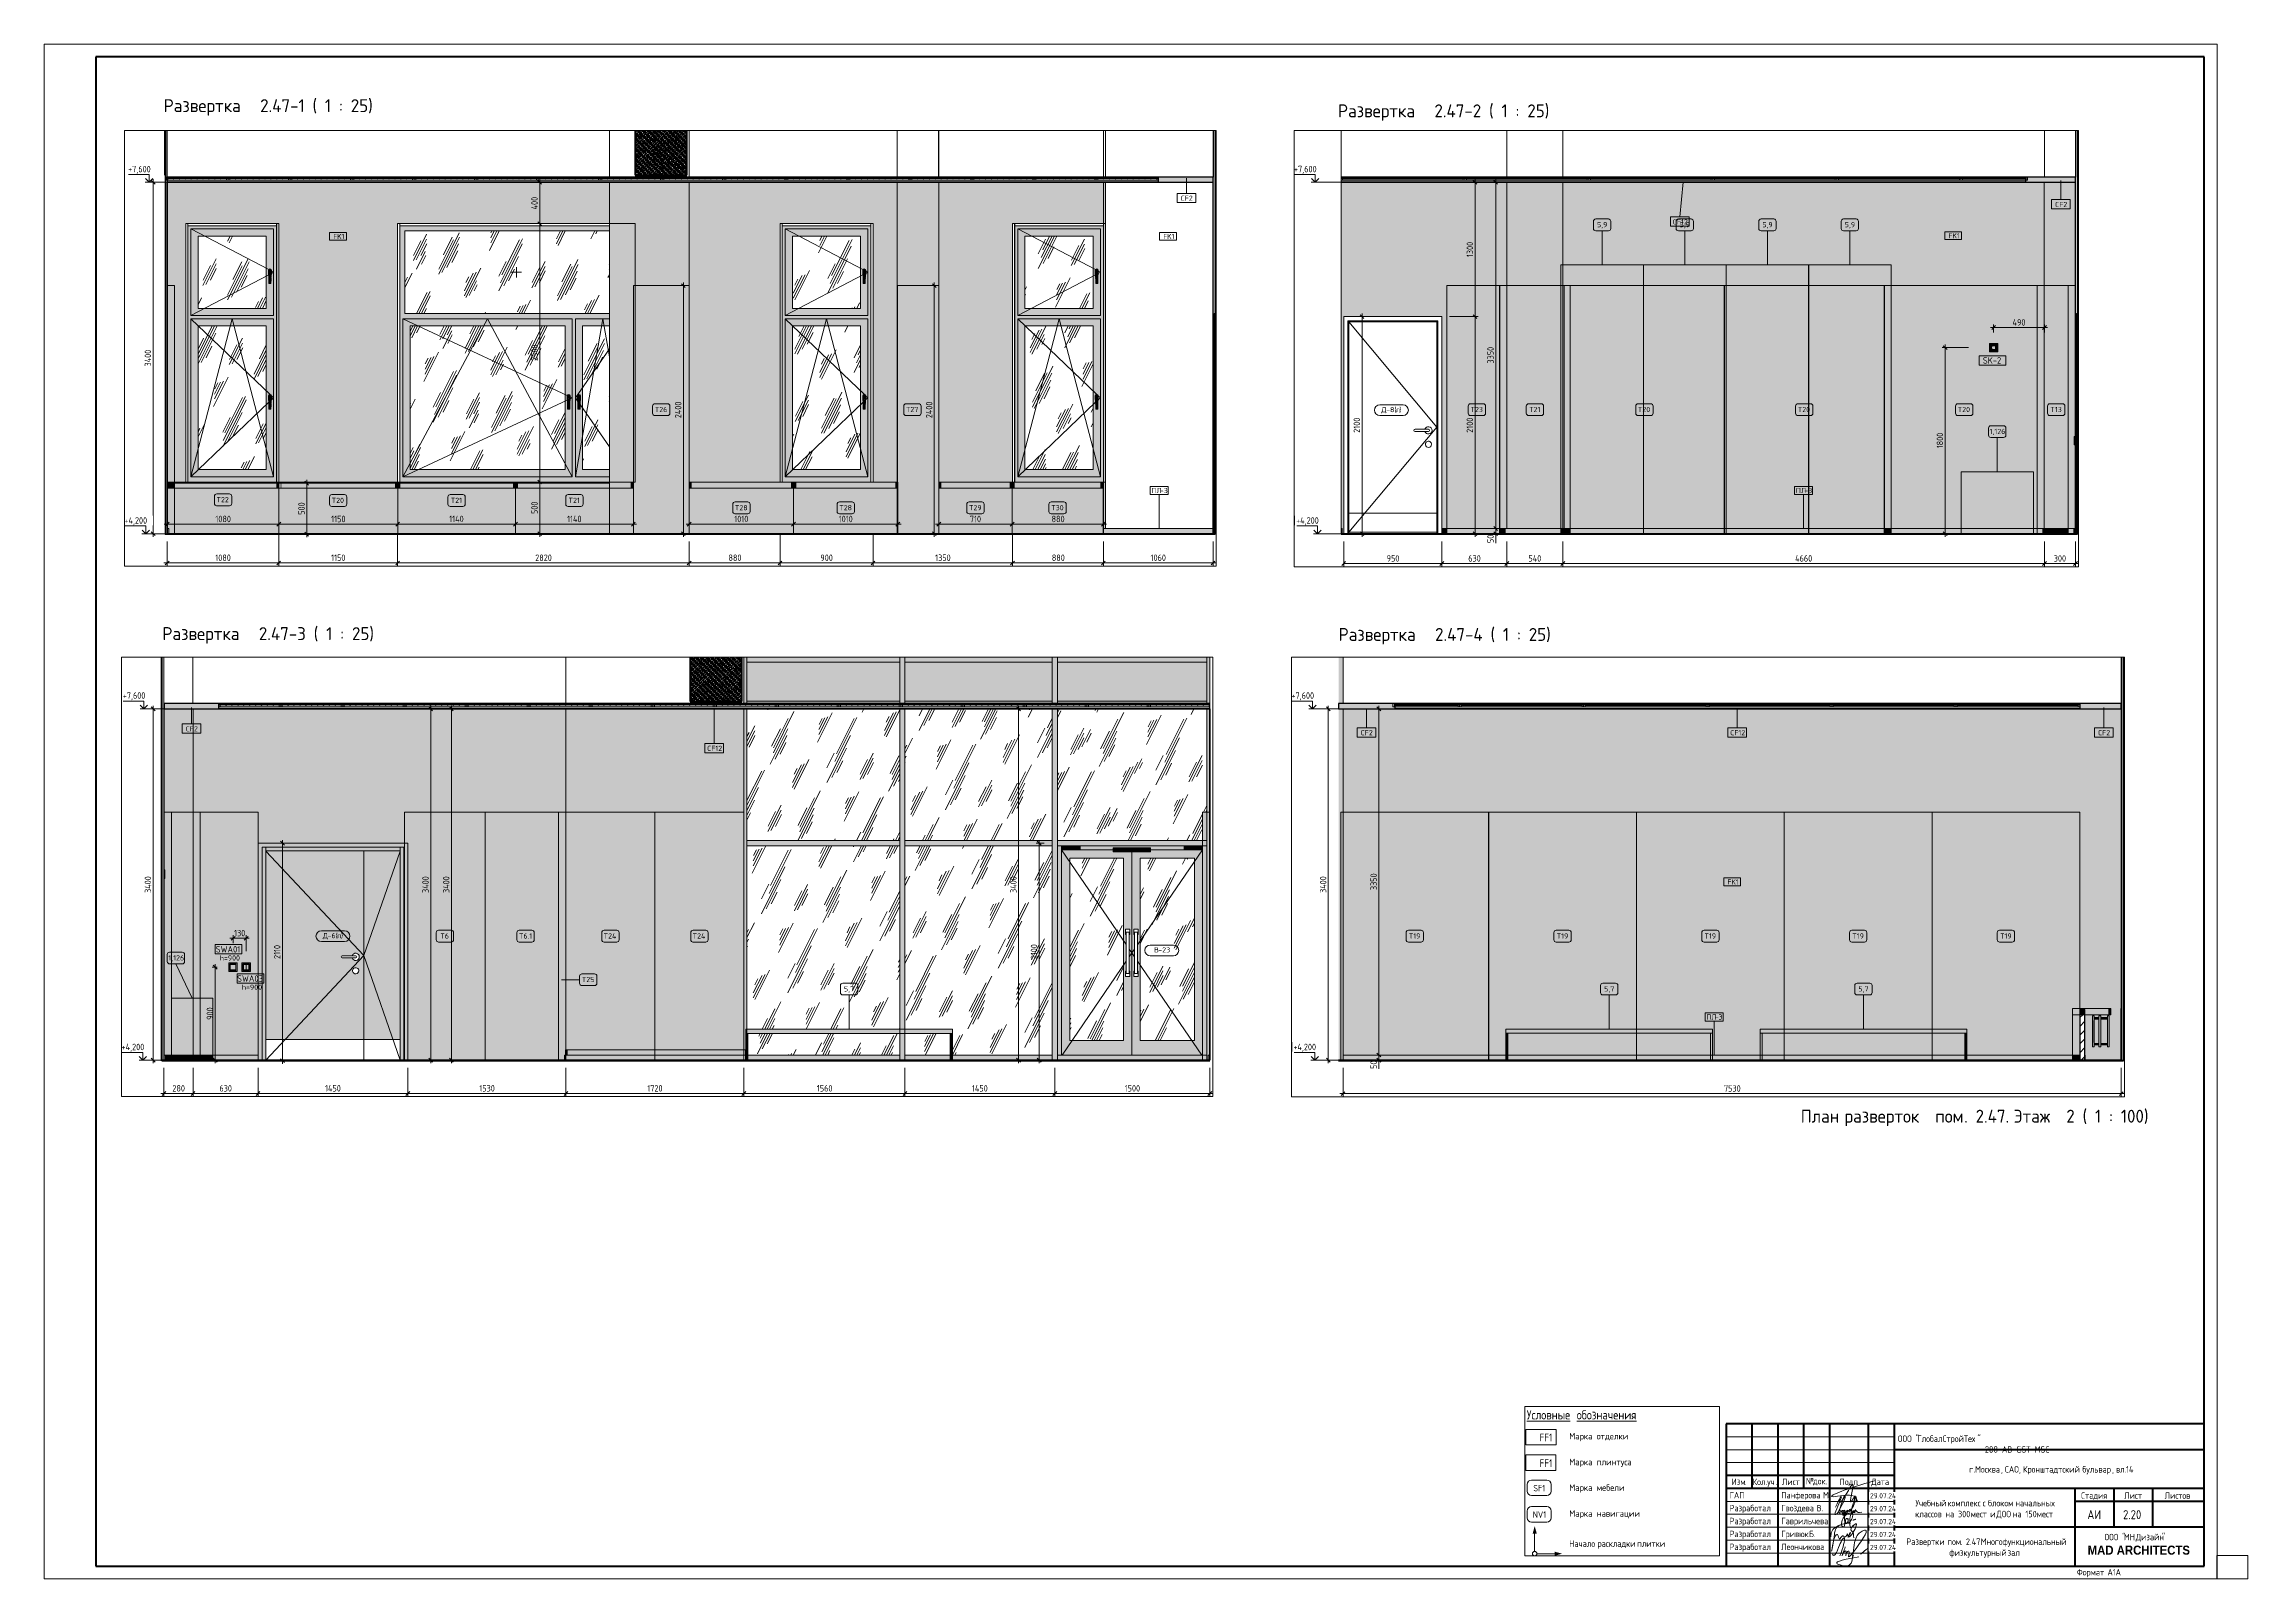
# Paper-space layout 'Layout1' of a CAD drawing. Header units: millimetres. Extents: x -841 to 12, y 0 to 594.
# The model-space entities are those that its viewports show. They can reach past a viewport. Long polylines and large blocks are cut down to what shows.
import ezdxf

# ---------------------------------------------------------------- set-up
doc = ezdxf.new("R2010")
doc.units = ezdxf.units.MM
for name, pattern in [('200_ШТРИХ__ш1_п0_6_', [40, 25, -15]), ('200_ШТРИХ_ш1п0_6_', [40, 25, -15]), ('Скрыто', [7.14375, 4.7625, -2.38125]), ('Штрих', [158.75, 79.375, -79.375])]:
    doc.linetypes.add(name, pattern=pattern)
for name, color, linetype, lineweight in [('A-ANNO-DIMS', 7, 'Continuous', 9), ('A-ANNO-DIMS-25', 7, 'Continuous', 9), ('A-ANNO-NOTE', 7, 'Continuous', 9), ('A-CLNG', 7, 'Continuous', 9), ('A-CLNG-IDEN', 7, 'Continuous', 9), ('A-DETL', 7, 'Continuous', 9), ('A-DOOR', 7, 'Continuous', 9), ('A-DOOR-2', 7, 'Штрих', 9), ('A-DOOR-3', 7, '200_ШТРИХ__ш1_п0_6_', 9), ('A-DOOR-4', 7, '200_ШТРИХ_ш1п0_6_', 9), ('A-DOOR-FRAM-1', 7, 'Continuous', 9), ('A-DOOR-FRAM-2', 7, 'Continuous', 18), ('A-DOOR-IDEN', 7, 'Continuous', 9), ('A-FLOR', 7, 'Continuous', 9), ('A-GENM', 7, 'Continuous', 9), ('A-GENM-IDEN', 7, 'Continuous', 9), ('A-GLAZ', 7, 'Continuous', 9), ('A-GLAZ-CURT', 7, 'Continuous', 9), ('A-GLAZ-CWMG', 7, 'Continuous', 9), ('A-WALL', 7, 'Continuous', 9), ('A-WALL-IDEN', 7, 'Continuous', 9), ('A-WALL-PATT', 7, 'Continuous', 9), ('E-ELEC-EQPM', 7, 'Continuous', 9), ('E-ELEC-FIXT-IDEN', 7, 'Continuous', 9), ('G-ANNO-DIMS', 7, 'Continuous', 9), ('G-ANNO-DIMS-1', 7, 'Continuous', 20), ('G-ANNO-TEXT', 7, 'Continuous', 9), ('G-ANNO-TTLB', 7, 'Скрыто', 9), ('I-FURN-IDEN', 7, 'Continuous', 9), ('I-WALL', 7, 'Continuous', 9), ('M-EQPM', 7, 'Continuous', 9), ('S-COLS', 7, 'Continuous', 9), ('Электрические приборы', 7, 'Continuous', 9)]:
    doc.layers.add(name, color=color, linetype=linetype, lineweight=lineweight)
for name, color, linetype, lineweight, true_color in [('A-CLNG-1', 7, 'Continuous', 9, 0x787878), ('A-CLNG-2', 7, 'Continuous', 30, 0x3c3c3c), ('A-CLNG-FNSH-1', 251, 'Continuous', 30, 0x505050), ('A-CLNG-FNSH-2', 7, 'Continuous', 30, 0x3c3c3c), ('A-CLNG-FNSH-3', 7, 'Continuous', 30, 0x767676), ('A-CLNG-FNSH-4', 7, 'Continuous', 30, 0x5e5e5e), ('A-CLNG-FNSH-5', 7, 'Continuous', 30, 0x7c7c7c), ('A-DETL-GENF-1', 1, 'Continuous', 9, 0xff0000), ('A-FLOR-1', 7, 'Continuous', 9, 0x787878), ('A-FLOR-FNSH-1', 7, 'Continuous', 40, 0x3c3c3c), ('A-FLOR-FNSH-2', 7, 'Continuous', 30, 0x3c3c3c), ('A-FLOR-FNSH-3', 7, 'Continuous', 30, 0x757575), ('A-WALL-4', 7, 'Continuous', 30, 0x3c3c3c), ('A-WALL-5', 7, 'Continuous', 40, 0x3c3c3c), ('A-WALL-6', 7, 'Continuous', 30, 0x747472), ('A-WALL-FNSH-2', 251, 'Continuous', 30, 0x505050), ('A-WALL-FNSH-3', 7, 'Continuous', 30, 0x3c3c3c), ('G-ANNO-TEXT-1', 7, 'Continuous', 9, 0x3c3c3c), ('G-ANNO-TEXT-2', 7, 'Continuous', 9, 0x008000), ('G-ANNO-TEXT-3', 1, 'Continuous', 9, 0xff0000), ('I-FURN-10', 7, 'Continuous', 9, 0xe9e9e3), ('I-FURN-11', 7, 'Continuous', 9, 0xd2d2ce), ('I-FURN-12', 7, 'Continuous', 9, 0xb8b8b6), ('I-FURN-13', 7, 'Continuous', 9, 0x9e9e9e), ('I-FURN-15', 7, 'Continuous', 9, 0xd1d1d1), ('I-FURN-16', 7, 'Continuous', 9, 0x9a9a9a), ('I-FURN-17', 7, 'Continuous', 9, 0xb8b8b8), ('I-FURN-18', 7, 'Continuous', 9, 0xdddddd), ('I-FURN-19', 7, 'Continuous', 9, 0xe6e6e6), ('I-FURN-2', 7, 'Continuous', 9, 0xacacac), ('I-FURN-20', 7, 'Continuous', 9, 0x949494), ('I-FURN-21', 7, 'Continuous', 9, 0xbababa), ('I-FURN-22', 7, 'Continuous', 9, 0xc3c3c3), ('I-FURN-23', 7, 'Continuous', 9, 0x8d8d8d), ('I-FURN-24', 7, 'Continuous', 9, 0xd3d3d3), ('I-FURN-25', 7, 'Continuous', 9, 0x9f9f9f), ('I-FURN-26', 7, 'Continuous', 9, 0xa6a6a6), ('I-FURN-27', 7, 'Continuous', 9, 0x858585), ('I-FURN-28', 7, 'Continuous', 9, 0x888888), ('I-FURN-29', 7, 'Continuous', 9, 0x838383), ('I-FURN-30', 7, 'Continuous', 9, 0x818181), ('I-FURN-31', 9, 'Continuous', 9, 0x808080), ('I-FURN-32', 7, 'Continuous', 9, 0x7f7f7f), ('I-FURN-4', 7, 'Continuous', 9, 0xc0c0c0), ('I-FURN-5', 7, 'Continuous', 9, 0xc2c2c0), ('I-FURN-6', 7, 'Continuous', 9, 0xd0d0ce), ('I-FURN-8', 7, 'Continuous', 9, 0xdbdbd7), ('I-FURN-9', 7, 'Continuous', 9, 0xe3e3de), ('I-WALL-1', 7, 'Continuous', 9, 0x787878), ('Розетки', 7, 'Continuous', 9, 0xff1e23)]:
    doc.layers.add(name, color=color, linetype=linetype, lineweight=lineweight, true_color=true_color)
doc.layers.add('G-ANNO-NPLT', color=7, linetype='Continuous', plot=False)
for name, color, linetype, lineweight, true_color, transparency in [('I-FURN-14', 7, 'Continuous', 9, 0xfbfbfb, 0.7), ('I-FURN-3', 7, 'Continuous', 9, 0x7f7f7f, 0.7), ('I-FURN-7', 7, 'Continuous', 9, 0xf7f7ef, 0.7), ('M-EQPM-1', 7, 'Continuous', 9, 0xe6e6e6, 0.7)]:
    doc.layers.add(name, color=color, linetype=linetype, lineweight=lineweight, true_color=true_color, transparency=transparency)
doc.styles.add('Arial_B', font='', dxfattribs={"width": 0.9, "height": 3.5})
doc.styles.add('GOST Common_1', font='GOST_Common.ttf', dxfattribs={"width": 0.9, "height": 50})
doc.styles.add('GOST Common_10', font='GOST_Common.ttf', dxfattribs={"width": 0.9, "height": 2})
doc.styles.add('GOST Common_11', font='GOST_Common.ttf', dxfattribs={"height": 5})
doc.styles.add('GOST Common_2', font='GOST_Common.ttf', dxfattribs={"height": 50})
doc.styles.add('GOST Common_3', font='GOST_Common.ttf', dxfattribs={"height": 62.5})
doc.styles.add('GOST Common_4', font='GOST_Common.ttf', dxfattribs={"height": 175})
doc.styles.add('GOST Common_5', font='GOST_Common.ttf', dxfattribs={"width": 0.9, "height": 210})
doc.styles.add('GOST Common_6', font='GOST_Common.ttf', dxfattribs={"width": 0.9, "height": 245})
doc.styles.add('GOST Common_7', font='GOST_Common.ttf', dxfattribs={"width": 0.9, "height": 175})
doc.styles.add('GOST Common_8', font='GOST_Common.ttf', dxfattribs={"width": 0.9, "height": 2.5})
doc.styles.add('GOST Common_9', font='GOST_Common.ttf', dxfattribs={"width": 0.9, "height": 3.5})
doc.styles.add('ISOCPEUR_1', font='isocpeur.ttf', dxfattribs={"width": 0.9, "height": 62.5})
doc.styles.add('ISOCPEUR_2', font='isocpeur.ttf', dxfattribs={"width": 0.9, "height": 175})
doc.styles.get('Arial_B').set_extended_font_data('Arial', bold=True)
doc.dimstyles.new('ISO-2_5_0_9К_БОЛЬШОЙ_1', dxfattribs={"dimscale": 304.8, "dimtxt": 62.248823, "dimasz": 0.123031, "dimexe": 0.098425, "dimexo": 0.246063, "dimgap": 0, "dimtad": 1, "dimdec": 0, "dimrnd": 10, "dimzin": 0, "dimdsep": 46, "dimtxsty": 'ISOCPEUR_1', "dimblk1": 'OBLIQUE', "dimblk2": 'OBLIQUE', "dimsah": 1, "dimcen": 0.09, "dimdle": 0.098425, "dimazin": 0, "dimtfac": 1, "dimtdec": 4, "dimtix": 1, "dimtmove": 0, "dimatfit": 3, "dimfxl": 1, "dimtvp": 1, "dimtolj": 1, "dimtzin": 0, "dimarcsym": 2})
doc.dimstyles.new('ISO-2_5_0_9К_БОЛЬШОЙ_2', dxfattribs={"dimscale": 304.8, "dimtxt": 62.248823, "dimasz": 0.123031, "dimexe": 0.098425, "dimexo": 0.246063, "dimgap": 0, "dimtad": 1, "dimdec": 0, "dimrnd": 10, "dimzin": 0, "dimdsep": 46, "dimtxsty": 'ISOCPEUR_1', "dimblk1": 'OBLIQUE', "dimblk2": 'OBLIQUE', "dimsah": 1, "dimcen": 0.09, "dimdle": 0.098425, "dimazin": 0, "dimtfac": 1, "dimtdec": 4, "dimtix": 1, "dimtmove": 1, "dimatfit": 3, "dimfxl": 1, "dimtvp": 1, "dimtolj": 1, "dimtzin": 0, "dimarcsym": 2})
pattern_1 = [(63.435, (63.5, 31.75), (-255.5833, 766.7475), [317.5, -190.5, 317.5, -190.5, -403.903]), (63.435, (63.5, 31.75), (-255.5833, 766.7475), [-1016, 127, -276.903]), (63.435, (47.6, 47.6), (-255.5833, 766.7475), [254, -317.5, 190.5, -190.5, -467.403]), (63.435, (47.6, 47.6), (-255.5833, 766.7475), [-952.5, 222.25, -245.153]), (63.435, (47.6, 95.25), (-255.5833, 766.7475), [190.5, -381, 127, -190.5, -530.903]), (63.435, (47.6, 95.25), (-255.5833, 766.7475), [-889, 285.75, -245.153]), (63.435, (95.25, 47.6), (-255.5833, 766.7475), [190.5, -381, 158.75, -6404.653]), (63.435, (142.9, 95.25), (-255.5833, 766.7475), [95.25, -476.25, 63.5, -6499.903]), (63.435, (63.5, 174.6), (-255.5833, 766.7475), [63.5, -476.25, 63.5, -254, -562.653]), (63.435, (63.5, 174.6), (-255.5833, 766.7475), [-857.25, 158.75, -403.903]), (63.435, (349.25, 127), (-255.5833, 766.7475), [317.5, -476.25, 381, -251.503]), (63.435, (349.25, 79.4), (-255.5833, 766.7475), [444.5, -317.5, 476.25, -188.003]), (63.435, (381, 95.25), (-255.5833, 766.7475), [508, -254, 381, -276.903]), (63.435, (428.6, 142.9), (-255.5833, 766.7475), [317.5, -444.5, 254, -403.903]), (63.435, (381, 238.1), (-255.5833, 766.7475), [158.75, -635, 190.5, -435.653]), (63.435, (476.25, 190.5), (-255.5833, 766.7475), [127, -635, 127, -530.903])]
pattern_2 = [(0, (12008.773, 0), (30.48, 7.62), [2.515, -20.345, 2.515, -20.345, -121.92]), (0, (12008.773, 0), (30.48, 7.62), [-45.72, 2.515, -43.205, 2.515, -20.345, -53.34]), (0, (12008.773, 0), (30.48, 7.62), [-114.3, 2.515, -12.725, 2.515, -35.585]), (120, (12020.203, 3.81), (-21.8391136, 22.5864543), [2.515, -20.345, 2.515, -20.345, -121.92]), (120, (12020.203, 3.81), (-21.8391136, 22.5864543), [-45.72, 2.515, -43.205, 2.515, -20.345, -53.34]), (120, (12020.203, 3.81), (-21.8391136, 22.5864543), [-114.3, 2.515, -12.725, 2.515, -35.585]), (240, (12024.013, 19.05), (-8.6408864, -30.2064543), [2.515, -20.345, 2.515, -20.345, -121.92]), (240, (12024.013, 19.05), (-8.6408864, -30.2064543), [-45.72, 2.515, -43.205, 2.515, -20.345, -53.34]), (240, (12024.013, 19.05), (-8.6408864, -30.2064543), [-114.3, 2.515, -12.725, 2.515, -35.585])]
pattern_3 = [(45, (264234.352, 0), (-14.2559798, 14.2559798), []), (45, (264248.608, 0), (-14.2559798, 14.2559798), [25.202, -5.04, 0.8382, -4.202])]
pattern_4 = [(0, (159136.441, 0), (30.48, 7.62), [2.515, -20.345, 2.515, -20.345, -121.92]), (0, (159136.441, 0), (30.48, 7.62), [-45.72, 2.515, -43.205, 2.515, -20.345, -53.34]), (0, (159136.441, 0), (30.48, 7.62), [-114.3, 2.515, -12.725, 2.515, -35.585]), (120, (159147.871, 3.81), (-21.8391136, 22.586454), [2.515, -20.345, 2.515, -20.345, -121.92]), (120, (159147.871, 3.81), (-21.8391136, 22.586454), [-45.72, 2.515, -43.205, 2.515, -20.345, -53.34]), (120, (159147.871, 3.81), (-21.8391136, 22.586454), [-114.3, 2.515, -12.725, 2.515, -35.585]), (240, (159151.681, 19.05), (-8.6408864, -30.206454), [2.515, -20.345, 2.515, -20.345, -121.92]), (240, (159151.681, 19.05), (-8.6408864, -30.206454), [-45.72, 2.515, -43.205, 2.515, -20.345, -53.34]), (240, (159151.681, 19.05), (-8.6408864, -30.206454), [-114.3, 2.515, -12.725, 2.515, -35.585])]

psp = doc.layouts.get("Layout1")

# ---------------------------------------------------------------- texts
at = {"layer": 'G-ANNO-TTLB', "linetype": 'Continuous', "attachment_point": 1}
for s, insert, char_height, width, style in [('Развертка', (-794.7, 572.67), 5, 41.6076, 'GOST Common_11'), (' 2.47-1 ( 1 : 25)', (-760.37, 572.67), 5, 51.8692, 'GOST Common_11'), ('Развертка', (-340.21, 570.66), 5, 41.6076, 'GOST Common_11'), (' 2.47-2 ( 1 : 25)', (-305.88, 570.66), 5, 53.0717, 'GOST Common_11'), ('Развертка', (-795.2, 368.34), 5, 41.6076, 'GOST Common_11'), (' 2.47-3 ( 1 : 25)', (-760.87, 368.34), 5, 53.0717, 'GOST Common_11'), ('Развертка', (-339.97, 368.02), 5, 41.6076, 'GOST Common_11'), (' 2.47-4 ( 1 : 25)', (-305.64, 368.02), 5, 53.6329, 'GOST Common_11'), ('План', (-161.08, 181.58), 5, 18.4388, 'GOST Common_11'), ('\\fGOST Common|b0|i0|c204|p34|; ', (-145.87, 181.58), 5, 2.0844, 'GOST Common_11'), ('разверток', (-144.15, 181.58), 5, 40.4852, 'GOST Common_11'), ('\\fGOST Common|b0|i0|c204|p34|; ', (-110.74, 181.58), 5, 2.0844, 'GOST Common_11'), ('пом', (-109.02, 181.58), 5, 13.5485, 'GOST Common_11'), ('. 2.47. ', (-97.84, 181.58), 5, 23.2489, 'GOST Common_11'), ('Этаж', (-78.66, 181.58), 5, 21.0042, 'GOST Common_11'), (' 2 ( 1 : 100)', (-61.33, 181.58), 5, 36.4768, 'GOST Common_11'), ('ООО', (-123.49, 55.52), 2.5, 6.4937, 'GOST Common_8'), (' "', (-118.13, 55.52), 2.5, 2.5975, 'GOST Common_8'), ('ГлобалСтройТех', (-115.99, 55.52), 2.5, 28.2114, 'GOST Common_8'), ('"                                                                               288-AB-GST-MSC', (-92.71, 55.52), 2.5, 105.1974, 'GOST Common_8'), ('\\fGOST Common|b0|i0|c204|p34|;\\W.9;г', (-95.86, 43.66), 2.5, 1.9481, 'GOST Common_8'), ('Москва', (-93.6, 43.66), 2.5, 12.1215, 'GOST Common_8'), ('САО', (-82.05, 43.66), 2.5, 6.5658, 'GOST Common_8'), ('Кронштадтский', (-75.08, 43.66), 2.5, 26.9848, 'GOST Common_8'), ('\\fGOST Common|b0|i0|c204|p34|;\\W.9; ', (-52.82, 43.66), 2.5, 0.938, 'GOST Common_8'), ('бульвар', (-52.05, 43.66), 2.5, 13.8532, 'GOST Common_8'), ('вл', (-39.07, 43.66), 2.5, 3.8962, 'GOST Common_8'), ('.14', (-35.85, 43.66), 2.5, 4.3291, 'GOST Common_8'), ('\\fGOST Common|b0|i0|c204|p34|;\\W.9;.', (-94.25, 43.66), 2.5, 0.7937, 'GOST Common_8'), (', ', (-83.6, 43.66), 2.5, 1.8759, 'GOST Common_8'), (', ', (-76.63, 43.66), 2.5, 1.8759, 'GOST Common_8'), (', ', (-40.62, 43.66), 2.5, 1.8759, 'GOST Common_8'), ('Учебный', (-116.67, 30.59), 2.5, 14.0696, 'GOST Common_8'), ('классов', (-116.78, 26.36), 2.5, 13.2759, 'GOST Common_8'), ('\\fGOST Common|b0|i0|c204|p34|;\\W.9; ', (-105.83, 26.36), 2.5, 0.938, 'GOST Common_8'), ('\\fGOST Common|b0|i0|c204|p34|;\\W.9; ', (-105.06, 30.59), 2.5, 0.938, 'GOST Common_8'), ('на', (-105.06, 26.36), 2.5, 4.1127, 'GOST Common_8'), ('комплекс', (-104.28, 30.59), 2.5, 15.5127, 'GOST Common_8'), (' 300 ', (-101.66, 26.36), 2.5, 7.7203, 'GOST Common_8'), ('мест', (-95.29, 26.36), 2.5, 8.2253, 'GOST Common_8'), ('\\fGOST Common|b0|i0|c204|p34|;\\W.9; ', (-91.48, 30.59), 2.5, 0.938, 'GOST Common_8'), ('\\fGOST Common|b0|i0|c204|p34|;\\W.9;с', (-90.71, 30.59), 2.5, 1.6595, 'GOST Common_8'), ('\\fGOST Common|b0|i0|c204|p34|;\\W.9; ', (-89.34, 30.59), 2.5, 0.938, 'GOST Common_8'), ('\\fGOST Common|b0|i0|c204|p34|;\\W.9; ', (-88.51, 26.36), 2.5, 0.938, 'GOST Common_8'), ('блоком', (-88.57, 30.59), 2.5, 11.9051, 'GOST Common_8'), ('\\fGOST Common|b0|i0|c204|p34|;\\W.9;и', (-87.73, 26.36), 2.5, 1.9481, 'GOST Common_8'), ('\\fGOST Common|b0|i0|c204|p34|;\\W.9; ', (-86.13, 26.36), 2.5, 0.938, 'GOST Common_8'), ('ДОО', (-85.35, 26.36), 2.5, 6.7823, 'GOST Common_8'), ('\\fGOST Common|b0|i0|c204|p34|;\\W.9; ', (-79.76, 26.36), 2.5, 0.938, 'GOST Common_8'), ('на', (-78.98, 26.36), 2.5, 4.1127, 'GOST Common_8'), ('\\fGOST Common|b0|i0|c204|p34|;\\W.9; ', (-78.74, 30.59), 2.5, 0.938, 'GOST Common_8'), ('начальных', (-77.97, 30.59), 2.5, 18.1823, 'GOST Common_8'), (' 150 ', (-75.59, 26.36), 2.5, 7.143, 'GOST Common_8'), ('мест', (-69.7, 26.36), 2.5, 8.2253, 'GOST Common_8'), ('АИ', (-50.15, 26.62), 3.5, 6.5658, 'GOST Common_9'), ('2.20', (-36.32, 26.62), 3.5, 9.3797, 'GOST Common_9'), ('Развертки', (-120.18, 15.66), 2.5, 18.3266, 'GOST Common_8'), ('\\fGOST Common|b0|i0|c204|p34|;\\W.9; ', (-105.06, 15.66), 2.5, 0.938, 'GOST Common_8'), ('пом', (-104.28, 15.66), 2.5, 6.0608, 'GOST Common_8'), ('физкультурный', (-103.57, 11.42), 2.5, 26.4076, 'GOST Common_8'), ('. 2.47 ', (-99.28, 15.66), 2.5, 9.524, 'GOST Common_8'), ('Многофункциональный', (-91.42, 15.66), 2.5, 38.6734, 'GOST Common_8'), ('\\fGOST Common|b0|i0|c204|p34|;\\W.9; ', (-81.78, 11.42), 2.5, 0.938, 'GOST Common_8'), ('зал', (-81.01, 11.42), 2.5, 5.9165, 'GOST Common_8')]:
    psp.add_mtext(s, dxfattribs=dict(at, insert=insert, char_height=char_height, width=width, style=style))

msp = doc.modelspace()

# ---------------------------------------------------------------- texts
at = {"layer": 'A-CLNG-IDEN', "char_height": 50, "attachment_point": 1, "style": 'GOST Common_2'}
for s, insert, width in [('CF12', (127805.8, 7891.7), 162.342), ('CF2', (132884.8, 7470.9), 132.278), ('CF2', (143254.3, 7431.4), 132.278), ('CF2', (141351.9, 7410), 132.278), ('CF2', (154668.1, 7393.5), 132.278), ('CF12', (158243.8, 7393.5), 162.342), ('CF2', (161802.8, 7393.5), 132.278), ('CF12', (137652.8, 7242.3), 162.342), ('CF12', (148299.7, 7242.3), 162.342)]:
    msp.add_mtext(s, dxfattribs=dict(at, insert=insert, width=width))
at = {"layer": 'A-DOOR-IDEN', "char_height": 50, "attachment_point": 1, "style": 'GOST Common_2'}
for s, insert, width in [('\\fGOST Common|b0|i0|c204|p34|;Д', (134832.5, 5425.3), 56.118), ('-8(', (134878.8, 5425.3), 112.236), ('\\fGOST Common|b0|i0|c204|p34|;)', (135006.1, 5425.3), 24.051), ('\\fGOST Common|b0|i0|c204|p34|;Д', (144581.2, 5430.3), 56.118), ('-6(', (144627.5, 5430.3), 112.236), ('\\fGOST Common|b0|i0|c204|p34|;)', (144756.5, 5430.3), 24.051), ('\\fGOST Common|b0|i0|c204|p34|;п', (144720.1, 5430.3), 44.093), ('\\fGOST Common|b0|i0|c204|p34|;л', (134971.4, 5425.3), 42.089), ('\\fGOST Common|b0|i0|c204|p34|;В', (152623.4, 5292.8), 50.105), ('-23', (152664.8, 5292.8), 130.274)]:
    msp.add_mtext(s, dxfattribs=dict(at, insert=insert, width=width))
at = {"layer": 'A-GENM-IDEN', "char_height": 50, "attachment_point": 1, "style": 'GOST Common_2'}
for s, insert, width in [('ПЛ', (132602.8, 4642.8), 98.207), ('-3', (132683.9, 4642.8), 86.181), ('ПЛ', (138843.2, 4642.8), 98.207), ('-3', (138924.3, 4642.8), 86.181), ('ПЛ', (158013, 4642.8), 98.207), ('-3', (158094, 4642.8), 86.181)]:
    msp.add_mtext(s, dxfattribs=dict(at, insert=insert, width=width))
at = {"layer": 'A-WALL-IDEN', "char_height": 50, "width": 111.835, "attachment_point": 1, "style": 'GOST Common_1'}
for insert in [(124686.9, 7101.2), (132717.6, 7101.2), (140321.3, 7107.5), (158218.1, 5949.5)]:
    msp.add_mtext('FK1', dxfattribs=dict(at, insert=insert))
at = {"layer": 'E-ELEC-FIXT-IDEN', "attachment_point": 1}
for s, insert, char_height, width, style in [('SK-2', (140652.8, 5907.5), 62.5, 228.481, 'GOST Common_3'), ('SWA01', (143545.2, 5304.4), 62.5, 304.641, 'GOST Common_3'), ('h=900', (143583.8, 5214.2), 50, 220.464, 'GOST Common_2'), ('SWA03', (143752, 5021.4), 62.5, 320.675, 'GOST Common_3'), ('h=900', (143797.3, 4931.2), 50, 220.464, 'GOST Common_2')]:
    msp.add_mtext(s, dxfattribs=dict(at, insert=insert, char_height=char_height, width=width, style=style))
at = {"layer": 'G-ANNO-DIMS', "char_height": 62.5, "attachment_point": 1, "line_spacing_factor": 1.149209, "style": 'ISOCPEUR_1', "bg_fill": 3, "box_fill_scale": 1.25, "bg_fill_color": 256, "bg_fill_true_color": 13158600, "bg_fill_transparency": 0}
for s, insert, width in [('+7,600', (122701.5, 7759.2), 254.705), ('+7,600', (133987.8, 7759.2), 254.705), ('+7,600', (142645.6, 7759.2), 254.705), ('+7,600', (153999.2, 7759.2), 254.705), ('+4,200', (134008.2, 4359.2), 261.428), ('+4,200', (142634.3, 4359.2), 261.428), ('+4,200', (154017.5, 4359.2), 261.428)]:
    msp.add_mtext(s, dxfattribs=dict(at, insert=insert, width=width))
at = {"layer": 'G-ANNO-TEXT', "attachment_point": 1}
for s, insert, char_height, width, style in [('\\LУсловные', (162642, 1955.6), 245, 1550.544, 'GOST Common_6'), ('\\Lобозначения', (163996.4, 1955.6), 245, 2111.164, 'GOST Common_6'), ('\\L\\fGOST Common|b0|i0|c204|p34|;\\W.9;\\L ', (163921.3, 1955.6), 245, 90.911, 'GOST Common_6'), ('Начало', (163790.7, -1567.6), 175, 863.658, 'GOST Common_7'), ('\\fGOST Common|b0|i0|c204|p34|;\\W.9; ', (164503.3, -1567.6), 175, 65.658, 'GOST Common_7'), ('\\fGOST Common|b0|i0|c204|p34|;\\W.9; ', (165578.4, -1567.6), 175, 65.658, 'GOST Common_7'), ('раскладки', (164557.5, -1567.6), 175, 1237.405, 'GOST Common_7'), ('плитки', (165632.6, -1567.6), 175, 853.557, 'GOST Common_7')]:
    msp.add_mtext(s, dxfattribs=dict(at, insert=insert, char_height=char_height, width=width, style=style))
at = {"layer": 'G-ANNO-TEXT-1', "attachment_point": 1}
for s, insert, char_height, width, style in [('Марка', (163790.7, 1343.2), 175, 830.548, 'GOST Common_4'), ('\\fGOST Common|b0|i0|c204|p34|; ', (164476, 1343.2), 175, 72.954, 'GOST Common_4'), ('   FF1   ', (162642, 1327.3), 210, 929.316, 'GOST Common_5'), ('отделки', (164536.2, 1343.2), 175, 1099.915, 'GOST Common_4'), ('Марка', (163790.7, 643.2), 175, 830.548, 'GOST Common_4'), ('\\fGOST Common|b0|i0|c204|p34|; ', (164476, 643.2), 175, 72.954, 'GOST Common_4'), ('плинтуса', (164536.2, 643.2), 175, 1245.822, 'GOST Common_4'), ('Марка', (163790.7, -50.9), 175, 830.548, 'GOST Common_4'), ('\\fGOST Common|b0|i0|c204|p34|; ', (164476, -50.9), 175, 72.954, 'GOST Common_4'), ('мебели', (164536.2, -50.9), 175, 925.949, 'GOST Common_4'), ('Марка', (163790.7, -750.9), 175, 830.548, 'GOST Common_4'), ('\\fGOST Common|b0|i0|c204|p34|; ', (164476, -750.9), 175, 72.954, 'GOST Common_4'), ('навигации', (164536.2, -750.9), 175, 1414.177, 'GOST Common_4')]:
    msp.add_mtext(s, dxfattribs=dict(at, insert=insert, char_height=char_height, width=width, style=style))
at = {"layer": 'G-ANNO-TEXT-2', "char_height": 175, "attachment_point": 1, "style": 'ISOCPEUR_2'}
for s, insert, width in [('SF1', (162819.4, -63.7), 383.848), ('NV1', (162805.5, -782), 419.202)]:
    msp.add_mtext(s, dxfattribs=dict(at, insert=insert, width=width))
at = {"layer": 'G-ANNO-TEXT-3', "insert": (162642, 627.3), "char_height": 210, "width": 929.316, "attachment_point": 1, "style": 'GOST Common_5'}
msp.add_mtext('   FF1   ', dxfattribs=at)
at = {"layer": 'I-FURN-IDEN', "char_height": 50, "attachment_point": 1, "style": 'GOST Common_2'}
for s, insert, width in [('5,9', (136919.1, 7214.7), 110.232), ('5,9', (137719.1, 7214.7), 110.232), ('5,9', (138519.1, 7214.7), 110.232), ('5,9', (139316.5, 7214.7), 110.232), ('\\fGOST Common|b0|i0|c204|p34|;Т', (127799.5, 5426.8), 50.105), ('26', (127840.8, 5426.8), 88.186), ('\\fGOST Common|b0|i0|c204|p34|;Т', (130229.3, 5426.8), 50.105), ('27', (130270.6, 5426.8), 88.186), ('\\fGOST Common|b0|i0|c204|p34|;Т', (135697.5, 5426.8), 50.105), ('23', (135738.9, 5426.8), 86.181), ('\\fGOST Common|b0|i0|c204|p34|;Т', (136264.4, 5426.8), 50.105), ('21', (136305.7, 5426.8), 74.156), ('\\fGOST Common|b0|i0|c204|p34|;Т', (137316.9, 5426.8), 50.105), ('20', (137358.2, 5426.8), 88.186), ('\\fGOST Common|b0|i0|c204|p34|;Т', (138864.3, 5426.8), 50.105), ('20', (138905.6, 5426.8), 88.186), ('\\fGOST Common|b0|i0|c204|p34|;Т', (140411.6, 5426.8), 50.105), ('20', (140453, 5426.8), 88.186), ('\\fGOST Common|b0|i0|c204|p34|;Т', (141308.3, 5426.8), 50.105), ('13', (141349.6, 5426.8), 72.152), ('\\fGOST Common|b0|i0|c204|p34|;Т', (145720.4, 5426.8), 50.105), ('\\fGOST Common|b0|i0|c204|p34|;6', (145761.7, 5426.8), 44.093), ('\\fGOST Common|b0|i0|c204|p34|;Т', (146480.5, 5426.8), 50.105), ('6.1', (146521.9, 5426.8), 92.194), ('\\fGOST Common|b0|i0|c204|p34|;Т', (147300.1, 5426.8), 50.105), ('24', (147341.4, 5426.8), 94.198), ('\\fGOST Common|b0|i0|c204|p34|;Т', (148161.1, 5426.8), 50.105), ('24', (148202.4, 5426.8), 94.198), ('\\fGOST Common|b0|i0|c204|p34|;Т', (155136.5, 5426.8), 50.105), ('19', (155177.8, 5426.8), 74.156), ('\\fGOST Common|b0|i0|c204|p34|;Т', (156567.1, 5426.8), 50.105), ('19', (156608.5, 5426.8), 74.156), ('\\fGOST Common|b0|i0|c204|p34|;Т', (157997.1, 5426.8), 50.105), ('19', (158038.5, 5426.8), 74.156), ('\\fGOST Common|b0|i0|c204|p34|;Т', (159427.1, 5426.8), 50.105), ('19', (159468.5, 5426.8), 74.156), ('\\fGOST Common|b0|i0|c204|p34|;Т', (160857.1, 5426.8), 50.105), ('19', (160898.5, 5426.8), 74.156), ('1,126', (140718.1, 5214.7), 170.359), ('1,126', (143086.4, 5214.7), 170.359), ('\\fGOST Common|b0|i0|c204|p34|;Т', (147088.9, 5005.7), 50.105), ('25', (147130.2, 5005.7), 88.186), ('5,7', (149623.3, 4914.7), 110.232), ('5,7', (157024.2, 4914.7), 110.232), ('5,7', (159484.2, 4914.7), 110.232), ('\\fGOST Common|b0|i0|c204|p34|;Т', (123559.1, 4554.6), 50.105), ('22', (123600.5, 4554.6), 88.186), ('\\fGOST Common|b0|i0|c204|p34|;Т', (124673.2, 4547.8), 50.105), ('20', (124714.6, 4547.8), 88.186), ('\\fGOST Common|b0|i0|c204|p34|;Т', (125825.2, 4547.8), 50.105), ('21', (125866.6, 4547.8), 74.156), ('\\fGOST Common|b0|i0|c204|p34|;Т', (126965.2, 4547.8), 50.105), ('21', (127006.6, 4547.8), 74.156), ('\\fGOST Common|b0|i0|c204|p34|;Т', (128574.5, 4476.8), 50.105), ('28', (128615.8, 4476.8), 88.186), ('\\fGOST Common|b0|i0|c204|p34|;Т', (129584.5, 4476.8), 50.105), ('28', (129625.8, 4476.8), 88.186), ('\\fGOST Common|b0|i0|c204|p34|;Т', (130839.5, 4476.8), 50.105), ('29', (130880.9, 4476.8), 88.186), ('\\fGOST Common|b0|i0|c204|p34|;Т', (131635.4, 4476.8), 50.105), ('30', (131676.7, 4476.8), 86.181)]:
    msp.add_mtext(s, dxfattribs=dict(at, insert=insert, width=width))

# ---------------------------------------------------------------- blocks, each defined once
blk = doc.blocks.new('Штамп_РД_основной - А1А-27074248-Развертки пом_ 2_47 Многофункциональный физкультурный зал')
at = {"layer": 'A-ANNO-NOTE'}
for points, knots in [([(-338.04, -117.09), (-338.7, -122.45), (-329.95, -103.67), (-335.82, -123.67), (-330.91, -113.57), (-333.31, -120.58), (-331.35, -115.2), (-331.8, -118.76), (-331.18, -118.6), (-331.48, -117.47), (-332.41, -115.06), (-346.74, -118.37), (-335.97, -113.63), (-324.18, -110.47)], [0, 0, 0, 0, 0.0513615, 0.1091052, 0.1522958, 0.178941, 0.1972205, 0.2080985, 0.2140042, 0.2188047, 0.2389907, 0.2707687, 0.3130687, 0.3130687, 0.3130687, 0.3130687]), ([(-339.6, -120.68), (-338.03, -117.16), (-337.34, -116.47), (-337.34, -117.01), (-338.8, -120.61), (-340.42, -123.93), (-338.88, -123.37), (-338.39, -122.01), (-335.91, -117.73), (-335.91, -116.39), (-336.4, -116.39), (-336.93, -117.86), (-338.31, -122.65)], [0, 0, 0, 0, 0.0080365, 0.0160998, 0.028237, 0.0420073, 0.0521324, 0.0641411, 0.0757014, 0.0858292, 0.0908816, 0.1013994, 0.1013994, 0.1013994, 0.1013994]), ([(-334.92, -121.85), (-335.39, -122.12), (-335.39, -122.36), (-335.08, -122.36), (-334.79, -121.86), (-335.46, -123.69), (-336.26, -124.25), (-335.67, -123.24), (-334.43, -122), (-333.69, -121.48), (-334.3, -121.48), (-334.58, -122.51), (-333.95, -122.51), (-332.11, -119.19), (-332.11, -118.03), (-332.59, -118.5), (-333.54, -122.06), (-333.54, -122.65)], [0, 0, 0, 0, 0.00162511, 0.00331349, 0.00754981, 0.01278161, 0.01888966, 0.02470924, 0.03042302, 0.03530305, 0.0391434, 0.04257709, 0.05077407, 0.05912564, 0.06755136, 0.07580968, 0.08321457, 0.08321457, 0.08321457, 0.08321457]), ([(-341.44, -132.23), (-341.94, -127.35), (-328.89, -126.72), (-340.13, -127.01), (-339.88, -131.73), (-341.68, -139.94), (-340.55, -134.68), (-340.23, -132.52), (-338.7, -130.28), (-338.3, -134.28), (-337.45, -132.06), (-336.73, -131.65)], [0, 0, 0, 0, 0.019426, 0.0387349, 0.0549438, 0.0672527, 0.0778646, 0.084698, 0.0906304, 0.096697, 0.1015072, 0.1015072, 0.1015072, 0.1015072]), ([(-338.31, -122.65), (-338.31, -123.16), (-337.4, -123.16), (-337.4, -122.18), (-337.76, -122.18), (-337.86, -122.27), (-337.86, -122.45), (-336.95, -122.11), (-337.26, -122.65)], [0, 0, 0, 0, 0.00358547, 0.00695057, 0.00915819, 0.01015554, 0.01205798, 0.01469377, 0.01469377, 0.01469377, 0.01469377]), ([(-336.52, -122.82), (-335.98, -125.91), (-335.98, -128.51), (-337.09, -128.51), (-337.63, -126.53), (-335.78, -123.34), (-334.29, -122.94), (-332.03, -122.74)], [0, 0, 0, 0, 0.01155157, 0.02127823, 0.03282555, 0.04509601, 0.05773263, 0.05773263, 0.05773263, 0.05773263]), ([(-337.04, -123.15), (-336.33, -122.45), (-336.88, -121.9), (-337.19, -122.22), (-336.57, -122.38), (-335.98, -121.8), (-335.98, -122.14), (-336.29, -122.45), (-335.64, -122.45), (-335.9, -123.17), (-336.96, -124.23), (-336.96, -123.36), (-335.57, -122.19), (-335.11, -122.65)], [0, 0, 0, 0, 0.00332582, 0.00612366, 0.00901076, 0.01174206, 0.01415884, 0.01630272, 0.0190767, 0.02344016, 0.02813242, 0.03439448, 0.03937975, 0.03937975, 0.03937975, 0.03937975]), ([(-336.73, -131.65), (-336.69, -132.19), (-335.41, -132.52), (-334.96, -129.96), (-334.72, -133.44), (-334.65, -131.27), (-333.5, -130.12), (-334.9, -132.4), (-333.52, -132.31), (-329.94, -124.81), (-334.86, -129.74), (-332.72, -130.12), (-332.69, -131.28), (-332.61, -132.58)], [0, 0, 0, 0, 0.0046234, 0.0123007, 0.0208561, 0.0283952, 0.03509, 0.0409642, 0.0537756, 0.0710384, 0.0891313, 0.0998193, 0.1046376, 0.1046376, 0.1046376, 0.1046376]), ([(-334.89, -125.37), (-335.11, -125.15), (-335.5, -125.15), (-335.69, -125.34), (-335.81, -126.03), (-335.81, -126.9), (-335.29, -127.04), (-334.88, -126.64), (-334.73, -125.4), (-334.73, -125.1), (-334.73, -125.1), (-334.73, -125.11), (-334.83, -126.08), (-334.77, -126.92), (-334.56, -126.92), (-333.91, -126.43), (-332.93, -124.42), (-332.93, -123.27), (-333.1, -122.97), (-333.59, -122.97), (-334.05, -124.31), (-334.22, -127.46), (-333.93, -128.25), (-333.8, -128.74)], [0, 0, 0, 0, 0.0016332, 0.00392105, 0.00702344, 0.01058969, 0.01394693, 0.01793334, 0.0215051, 0.02411625, 0.02465035, 0.02632052, 0.02939378, 0.03280325, 0.03593957, 0.04142394, 0.04849321, 0.05477683, 0.05812393, 0.06191415, 0.07043912, 0.0795646, 0.08714635, 0.08714635, 0.08714635, 0.08714635]), ([(-333.54, -122.65), (-333.3, -122.89), (-332.62, -122.21), (-333.2, -122.21), (-332.6, -122.21), (-332.14, -121.75), (-332.66, -122.65)], [0, 0, 0, 0, 0.00269646, 0.00576297, 0.00838865, 0.01167349, 0.01167349, 0.01167349, 0.01167349]), ([(-331.86, -121.61), (-331.93, -121.96), (-331.61, -121.96), (-331.61, -122.32), (-330.85, -123.08), (-329.44, -122.71)], [0, 0, 0, 0, 0.001554219, 0.00418307, 0.008514983, 0.008514983, 0.008514983, 0.008514983]), ([(-340.81, -138.96), (-340.12, -140.15), (-338.38, -136.42), (-337.65, -133.87), (-335.19, -130.73), (-337.14, -137.8), (-337.95, -139.54)], [0, 0, 0, 0, 0.00891354, 0.0206837, 0.03596829, 0.05045262, 0.05045262, 0.05045262, 0.05045262]), ([(-334.59, -139.54), (-335.36, -141.78), (-325.61, -128.89), (-328.98, -129.54), (-332.56, -132.13), (-332.82, -142.77), (-335.05, -143.85), (-340.39, -142.51), (-338.8, -141.36), (-330.59, -139.93)], [0, 0, 0, 0, 0.0206368, 0.0432038, 0.0605873, 0.0770759, 0.0945827, 0.1039292, 0.1187761, 0.1187761, 0.1187761, 0.1187761])]:
    blk.add_open_spline(points, degree=3, knots=knots, dxfattribs=at)
for points, degree in [([(-333.54, -122.65), (-333.03, -122.65)], 1), ([(-333.25, -127.9), (-332.55, -127.9)], 1), ([(-332.92, -125.74), (-332.05, -125.55), (-331.8, -125.33)], 2), ([(-332.8, -122.83), (-332.58, -123.05), (-331.86, -122.34), (-331.86, -121.61)], 3), ([(-335.86, -136.11), (-337.11, -139.54)], 1), ([(-329.93, -138.92), (-327, -136.46)], 1), ([(-336.69, -138.38), (-335.63, -137.2), (-335.23, -137.31), (-335.71, -139.54)], 3), ([(-335.71, -139.54), (-335.36, -137.28), (-333.78, -136.92), (-334.59, -139.54)], 3), ([(-333.25, -139.54), (-332.55, -139.54)], 1)]:
    blk.add_open_spline(points, degree=degree, dxfattribs=at)
at = {"layer": 'G-ANNO-TTLB', "linetype": 'Continuous'}
for p, q in [((-1033, 445.5), (-1033, -148.5)), ((-1033, 445.5), (-192, 445.5)), ((-192, 445.5), (-192, -148.5)), ((-317, -93.5), (-382, -93.5)), ((-317, -98.5), (-382, -98.5)), ((-317, -103.5), (-382, -103.5)), ((-317, -118.5), (-382, -118.5)), ((-317, -123.5), (-382, -123.5)), ((-317, -128.5), (-382, -128.5)), ((-317, -133.5), (-382, -133.5)), ((-317, -138.5), (-382, -138.5)), ((-192, -148.5), (-1033, -148.5))]:
    blk.add_line(p, q, dxfattribs=at)
at = {"layer": 'G-ANNO-TTLB', "linetype": 'Continuous', "lineweight": 40}
for p, q in [((-1013, 440.5), (-1013, -143.5)), ((-197, 440.5), (-1013, 440.5)), ((-197, -143.5), (-197, 440.5)), ((-382, -88.5), (-382, -143.5)), ((-197, -88.5), (-382, -88.5)), ((-372, -88.5), (-372, -113.5)), ((-362, -88.5), (-362, -143.5)), ((-352, -88.5), (-352, -113.5)), ((-342, -88.5), (-342, -143.5)), ((-327, -88.5), (-327, -143.5)), ((-317, -88.5), (-317, -143.5)), ((-197, -98.5), (-317, -98.5)), ((-317, -108.5), (-382, -108.5)), ((-197, -113.5), (-382, -113.5)), ((-247, -113.5), (-247, -143.5)), ((-197, -118.5), (-247, -118.5)), ((-232, -113.5), (-232, -128.5)), ((-217, -113.5), (-217, -128.5)), ((-197, -128.5), (-317, -128.5)), ((-1013, -143.5), (-197, -143.5))]:
    blk.add_line(p, q, dxfattribs=at)
at = {"layer": 'G-ANNO-TTLB', "linetype": 'Continuous', "attachment_point": 1}
for s, insert, char_height, width, style in [('Изм', (-379.88, -109.67), 2.5, 6.1329, 'GOST Common_8'), ('Кол', (-371.75, -109.67), 2.5, 6.0608, 'GOST Common_8'), ('уч', (-366.1, -109.67), 2.5, 3.8962, 'GOST Common_8'), ('Лист', (-360.41, -109.67), 2.5, 8.2975, 'GOST Common_8'), ('\\fGOST Common|b0|i0|c204|p34|;\\W.9;№', (-351.11, -109.4), 2.5, 3.319, 'GOST Common_8'), ('док', (-348.38, -109.4), 2.5, 5.8443, 'GOST Common_8'), ('Подп', (-338.08, -109.67), 2.5, 8.0089, 'GOST Common_8'), ('Дата', (-325.82, -109.67), 2.5, 9.2354, 'GOST Common_8'), ('ГАП', (-380.68, -114.84), 2.5, 6.5658, 'GOST Common_8'), ('\\fGOST Common|b0|i0|c204|p34|;\\W.9;.', (-374.82, -109.67), 2.5, 0.7937, 'GOST Common_8'), ('\\fGOST Common|b0|i0|c204|p34|;\\W.9;.', (-366.75, -109.67), 2.5, 0.7937, 'GOST Common_8'), ('\\fGOST Common|b0|i0|c204|p34|;\\W.9;.', (-362.88, -109.67), 2.5, 0.7937, 'GOST Common_8'), ('Панферова', (-360.68, -114.84), 2.5, 18.6873, 'GOST Common_8'), ('\\fGOST Common|b0|i0|c204|p34|;\\W.9; ', (-345.26, -114.84), 2.5, 0.938, 'GOST Common_8'), ('\\fGOST Common|b0|i0|c204|p34|;\\W.9;М', (-344.49, -114.84), 2.5, 2.4532, 'GOST Common_8'), ('\\fGOST Common|b0|i0|c204|p34|;\\W.9;.', (-343.55, -109.4), 2.5, 0.7937, 'GOST Common_8'), ('\\fGOST Common|b0|i0|c204|p34|;\\W.9;.', (-331.47, -109.67), 2.5, 0.7937, 'GOST Common_8'), ('Стадия', (-244.61, -114.99), 2.5, 12.4101, 'GOST Common_8'), ('Лист', (-227.92, -114.99), 2.5, 8.2975, 'GOST Common_8'), ('Листов', (-212.28, -114.99), 2.5, 12.1937, 'GOST Common_8'), ('Разработал', (-380.68, -119.84), 2.5, 20.7076, 'GOST Common_8'), ('Разработал', (-380.68, -124.84), 2.5, 20.7076, 'GOST Common_8'), ('Гвоздева', (-360.68, -119.84), 2.5, 15.657, 'GOST Common_8'), ('Гаврильчева', (-360.68, -124.84), 2.5, 21.862, 'GOST Common_8'), ('\\fGOST Common|b0|i0|c204|p34|;\\W.9; ', (-347.76, -119.84), 2.5, 0.938, 'GOST Common_8'), ('\\fGOST Common|b0|i0|c204|p34|;\\W.9;В', (-346.99, -119.84), 2.5, 2.2367, 'GOST Common_8'), ('\\fGOST Common|b0|i0|c204|p34|;\\W.9;.', (-345.14, -119.84), 2.5, 0.7937, 'GOST Common_8'), ('\\fGOST Common|b0|i0|c204|p34|;\\W.9; ', (-342.64, -124.84), 2.5, 0.7215, 'GOST Common_8'), ('Разработал', (-380.68, -129.84), 2.5, 20.7076, 'GOST Common_8'), ('Разработал', (-380.68, -134.84), 2.5, 20.7076, 'GOST Common_8'), ('Леончикова', (-360.68, -134.84), 2.5, 19.9861, 'GOST Common_8'), ('Гривюк', (-360.68, -129.84), 2.5, 12.1215, 'GOST Common_8'), ('\\fGOST Common|b0|i0|c204|p34|;\\W.9; ', (-350.68, -129.84), 2.5, 0.938, 'GOST Common_8'), ('\\fGOST Common|b0|i0|c204|p34|;\\W.9;Б', (-349.9, -129.84), 2.5, 2.1646, 'GOST Common_8'), ('\\fGOST Common|b0|i0|c204|p34|;\\W.9;.', (-348.12, -129.84), 2.5, 0.7937, 'GOST Common_8'), ('MAD ARCHITECTS', (-242.07, -135.61), 3.5, 48.5582, 'Arial_B'), ('ООО', (-235.54, -131.05), 2.5, 6.4937, 'GOST Common_8'), (' "', (-230.18, -131.05), 2.5, 2.5975, 'GOST Common_8'), ('МН', (-228.04, -131.05), 2.5, 4.6177, 'GOST Common_8'), ('\\fGOST Common|b0|i0|c204|p34|;\\W.9; ', (-224.23, -131.05), 2.5, 0.938, 'GOST Common_8'), ('Дизайн', (-223.46, -131.05), 2.5, 12.2658, 'GOST Common_8'), ('\\fGOST Common|b0|i0|c204|p34|;\\W.9;"', (-213.33, -131.05), 2.5, 1.6595, 'GOST Common_8'), ('Формат', (-246.24, -144.67), 2.5, 13.4202, 'GOST Common_8'), ('\\fGOST Common|b0|i0|c204|p34|;\\W.9; ', (-235.17, -144.67), 2.5, 0.938, 'GOST Common_8'), ('\\fGOST Common|b0|i0|c204|p34|;\\W.9;А', (-234.4, -144.67), 2.5, 2.4532, 'GOST Common_8'), ('\\fGOST Common|b0|i0|c204|p34|;\\W.9;1', (-232.37, -144.67), 2.5, 1.3709, 'GOST Common_8'), ('\\fGOST Common|b0|i0|c204|p34|;\\W.9;А', (-231.24, -144.67), 2.5, 2.4532, 'GOST Common_8')]:
    blk.add_mtext(s, dxfattribs=dict(at, insert=insert, char_height=char_height, width=width, style=style))
blk = doc.blocks.new('Штамп_Без подписи_спец_ - Без подписи-27038161-Развертки пом_ 2_47 Многофункциональный физкультурный зал')
at = {"layer": 'A-ANNO-NOTE'}
for p, q in [((0, 5), (35, 5)), ((0, 0), (0, 5)), ((35, 0), (0, 0)), ((20, 5), (20, 0)), ((35, 5), (35, 0))]:
    blk.add_line(p, q, dxfattribs=at)
blk = doc.blocks.new('120_Окно_СКБ_1Ст - 120_Окно_СКБ_1Ст 900х2500_h_ с форточкой-22877787-Развертка 2_47-1')
at = {"layer": 'A-GLAZ'}
h = blk.add_hatch(color=256, dxfattribs=at)
h.paths.add_polyline_path([(111250.4, 4700), (111250.4, 7200), (111250, 7200), (111250, 4700)])
h.paths.add_polyline_path([(112080, 4700), (112129.4, 4700), (112129.4, 7180), (111271.4, 7180), (111271.4, 4700), (112030, 4700)])
h.paths.add_polyline_path([(111842.9, 4750), (111300, 4750), (111300, 6280), (112100, 6280), (112100, 4750), (112002.2, 4750)])
h.paths.add_polyline_path([(111604, 6310), (111300, 6310), (111300, 7150), (112100, 7150), (112100, 6310), (111684.7, 6310)])
h = blk.add_hatch(color=256, dxfattribs=at)
h.paths.add_polyline_path([(112030, 6310), (112100, 6310), (112100, 7150), (111300, 7150), (111300, 6310), (112002.2, 6310)])
h.paths.add_polyline_path([(111370, 6380), (111370, 7080), (112030, 7080), (112030, 6380), (111576.2, 6380)])
h.paths.add_polyline_path([(112072, 6620.5), (112056, 6620.8), (112055.1, 6621.3), (112055, 6621.6), (112053.8, 6703.8), (112052.9, 6705), (112051.5, 6708.4), (112051, 6712), (112051, 6748), (112051.5, 6751.6), (112052.9, 6755), (112055.1, 6757.9), (112058, 6760.1), (112061.4, 6761.5), (112065, 6762), (112068.6, 6761.5), (112072, 6760.1), (112075, 6757.8), (112077.1, 6755), (112078.5, 6751.6), (112079, 6748), (112079, 6712), (112078.5, 6708.4), (112077.1, 6705), (112076.1, 6703.6), (112075.8, 6680.4), (112074.9, 6621.3), (112073.9, 6620.7), (112072.8, 6620.5)])
h = blk.add_hatch(dxfattribs=at)
h.set_pattern_fill('FP_14', color=256, style=0, pattern_type=2)
h.set_pattern_definition(pattern_1)
h.paths.add_polyline_path([(111576.2, 6380), (112030, 6380), (112030, 7080), (111370, 7080), (111370, 6380)])
h = blk.add_hatch(color=256, dxfattribs=at)
h.paths.add_polyline_path([(112052.9, 6730.3), (112053.1, 6731.9), (112053, 6730.4)])
h.paths.add_polyline_path([(112053.9, 6703.6), (112053, 6729.7), (112052.9, 6733.7), (112053.1, 6734), (112053.4, 6734.4), (112053.8, 6736.1), (112054.5, 6737.3), (112056.5, 6739.6), (112056.6, 6739.2), (112057.2, 6740), (112057.3, 6740.2), (112059.2, 6741.4), (112062.1, 6742.2), (112066, 6742.5), (112069.7, 6741.8), (112072.6, 6740.3), (112074.8, 6738.2), (112076.4, 6735.7), (112077, 6733.8), (112076.9, 6733.5), (112077.3, 6732), (112077.1, 6729.7), (112076.5, 6719.3), (112076.1, 6703.6), (112077.1, 6705), (112078.6, 6708.6), (112079, 6713.4), (112079, 6748), (112078.5, 6751.6), (112077.1, 6755), (112074.9, 6757.9), (112072, 6760.1), (112068.6, 6761.5), (112065, 6762), (112061.4, 6761.5), (112058, 6760.1), (112055, 6757.8), (112052.9, 6755), (112051.5, 6751.6), (112051, 6748), (112051, 6712), (112051.5, 6708.4), (112052.9, 6705), (112053.8, 6703.8)])
for points in [[(112054, 6701.2), (112054.5, 6701.6), (112057, 6701.9), (112058, 6701.9), (112060.2, 6725.9), (112061, 6732.1), (112062.6, 6739.4), (112063.4, 6742.4), (112060, 6741.7), (112057.4, 6740.3), (112057.3, 6739.9), (112057.2, 6739.7), (112056.6, 6739.2), (112056.3, 6739.4), (112055.2, 6738.3), (112053.6, 6735.7), (112053.5, 6735.4), (112053.3, 6734.2), (112052.9, 6733.7), (112053, 6729.7), (112053.3, 6725.2), (112054, 6701.2)], [(112063.7, 6701.9), (112072, 6701.9), (112069.9, 6725.6), (112068.7, 6733.8), (112067.5, 6739.1), (112066, 6742.5), (112063.9, 6742.2), (112062.8, 6739.8), (112062.1, 6737.5), (112061, 6732.1), (112059.5, 6719.3), (112058, 6701.9), (112063.4, 6701.9)], [(112058, 6620.5), (112058, 6701.9), (112054.5, 6701.6), (112054, 6701.1), (112055.1, 6621.3), (112056, 6620.8), (112057.2, 6620.5)], [(112061.7, 6620.5), (112072, 6620.5), (112072, 6701.9), (112058, 6701.9), (112058, 6620.5)], [(112072, 6620.5), (112074.1, 6620.8), (112074.9, 6621.3), (112075, 6621.6), (112075.9, 6701.4), (112074.3, 6701.8), (112072, 6701.9), (112072, 6627.5)], [(112076, 6700.4), (112076, 6700.5), (112076, 6700.5)], [(112054, 5486.2), (112054.5, 5486.6), (112057, 5486.9), (112058, 5486.9), (112060.2, 5510.9), (112061, 5517.1), (112062.5, 5524.1), (112063.4, 5527.4), (112060, 5526.7), (112057.4, 5525.3), (112057.3, 5524.9), (112057.2, 5524.7), (112056.6, 5524.2), (112056.3, 5524.4), (112055.2, 5523.3), (112053.6, 5520.7), (112053.5, 5520.4), (112053.3, 5519.2), (112052.9, 5518.7), (112053, 5514.7), (112053.3, 5510.2), (112054, 5486.2)], [(112058, 5486.9), (112072, 5486.9), (112069.9, 5510.6), (112068.7, 5518.8), (112067.5, 5524.1), (112066, 5527.5), (112063.9, 5527.2), (112062.8, 5525.1), (112062, 5522), (112061, 5517.1), (112059.5, 5504.3), (112058.1, 5487.8)], [(112058, 5405.5), (112058, 5486.9), (112054.5, 5486.6), (112054, 5486.1), (112055.1, 5406.3), (112056, 5405.8), (112057.2, 5405.5)], [(112072, 5405.5), (112072, 5486.9), (112058, 5486.9), (112058, 5405.5), (112068.6, 5405.5)], [(112072, 5405.5), (112074.1, 5405.8), (112074.9, 5406.3), (112075, 5406.6), (112075.9, 5486.4), (112074.3, 5486.8), (112072, 5486.9), (112072, 5412.5)], [(112076, 5485.4), (112076, 5485.5), (112076, 5485.5)]]:
    blk.add_hatch(color=256, dxfattribs=at).paths.add_polyline_path(points)
h = blk.add_hatch(color=256, dxfattribs=at)
h.paths.add_polyline_path([(112076, 6701.2), (112076.9, 6727.5), (112077.1, 6733), (112077, 6733.8), (112077, 6734.2), (112075.3, 6737.6), (112073.5, 6739.6), (112070.8, 6741.4), (112068, 6742.2), (112066, 6742.5), (112067.3, 6739.7), (112067.5, 6739.1), (112069, 6732.1), (112070.5, 6719.8), (112072.3, 6701.9), (112075.5, 6701.6), (112075.9, 6701.3)])
h.paths.add_polyline_path([(112076.4, 6734.7), (112076, 6735.7), (112076.3, 6734.9)])
h = blk.add_hatch(color=256, dxfattribs=at)
h.paths.add_polyline_path([(111320, 4750), (112100, 4750), (112100, 6280), (111300, 6280), (111300, 4750)])
h.paths.add_polyline_path([(112030, 4820), (111370, 4820), (111370, 6210), (112030, 6210), (112030, 4927)])
h.paths.add_polyline_path([(112068.6, 5405.5), (112056, 5405.8), (112055.1, 5406.3), (112055, 5406.6), (112053.8, 5488.8), (112052.9, 5490), (112051.5, 5493.4), (112051, 5497), (112051, 5533), (112051.7, 5537.2), (112052.9, 5540), (112055.1, 5542.9), (112058, 5545.1), (112061.8, 5546.6), (112065, 5547), (112068.6, 5546.5), (112072, 5545.1), (112074.9, 5542.9), (112077.1, 5540), (112078.5, 5536.6), (112079, 5533), (112079, 5497), (112078.5, 5493.4), (112077.1, 5490), (112076.1, 5488.6), (112075.8, 5465.4), (112074.9, 5406.3), (112073.9, 5405.7), (112072, 5405.5)])
h = blk.add_hatch(dxfattribs=at)
h.set_pattern_fill('FP_14', color=256, style=0, pattern_type=2)
h.set_pattern_definition(pattern_1)
h.paths.add_polyline_path([(111684.7, 4820), (112030, 4820), (112030, 6210), (111370, 6210), (111370, 4820)])
h = blk.add_hatch(color=256, dxfattribs=at)
h.paths.add_polyline_path([(112052.9, 5515.3), (112053.1, 5516.9), (112053, 5515.4)])
h.paths.add_polyline_path([(112053.9, 5488.6), (112053, 5514.7), (112052.9, 5518.7), (112053.1, 5519), (112053.4, 5519.4), (112053.8, 5521.1), (112054.7, 5522.6), (112056.5, 5524.6), (112056.6, 5524.2), (112057.2, 5525), (112057.3, 5525.2), (112059.2, 5526.4), (112062, 5527.2), (112066, 5527.5), (112069.7, 5526.8), (112072.6, 5525.3), (112074.8, 5523.2), (112076.4, 5520.7), (112077, 5518.8), (112076.9, 5518.5), (112077.3, 5517), (112077.1, 5514.7), (112076.5, 5504.3), (112076.1, 5488.6), (112077.1, 5490), (112078.6, 5493.6), (112079, 5498.4), (112079, 5533), (112078.3, 5537.2), (112077.1, 5540), (112074.9, 5542.9), (112072, 5545.1), (112068.6, 5546.5), (112065, 5547), (112061.4, 5546.5), (112058, 5545.1), (112055.1, 5542.9), (112052.9, 5540), (112051.5, 5536.6), (112051, 5533), (112051, 5497), (112051.5, 5493.4), (112052.9, 5490), (112053.8, 5488.8)])
h = blk.add_hatch(color=256, dxfattribs=at)
h.paths.add_polyline_path([(112076, 5486.2), (112076.9, 5512.5), (112077.1, 5518), (112077, 5518.8), (112077, 5519.2), (112075.3, 5522.6), (112073.7, 5524.5), (112070.8, 5526.4), (112068, 5527.2), (112066.1, 5527.4), (112067.3, 5524.8), (112068, 5522), (112069, 5517.1), (112070.5, 5504.8), (112072.3, 5486.9), (112075.5, 5486.6), (112075.9, 5486.3)])
h.paths.add_polyline_path([(112076.4, 5519.7), (112076, 5520.7), (112076.3, 5519.9)])
for p, q in [((111250, 4700), (111250, 7200)), ((111250, 7200), (112150, 7200)), ((112150, 7200), (112150, 4700)), ((111300, 6310), (111300, 7150)), ((112100, 7150), (111300, 7150)), ((111300, 7150), (112052.8, 6754.8)), ((112100, 7150), (112100, 6310)), ((111370, 7080), (111370, 6380)), ((111370, 7080), (112030, 7080)), ((112030, 6380), (112030, 7080)), ((112051, 6748), (112051, 6712)), ((112051, 6748), (112051, 6712)), ((112079, 6712), (112079, 6748)), ((112079, 6712), (112079, 6748)), ((112063.9, 6742.5), (112066.1, 6742.5)), ((112064, 6742.5), (112066, 6742.5)), ((112066, 6741.5), (112064, 6741.5)), ((112079, 6741), (112100, 6730)), ((112052.5, 6729), (112052.5, 6731)), ((112055, 6621.6), (112053.5, 6730.8)), ((112076.5, 6731), (112075, 6621.6)), ((112077.5, 6731), (112077.5, 6729)), ((112100, 6730), (112079, 6719)), ((112052.8, 6705.2), (111300, 6310)), ((112054, 6701.2), (112054, 6700.5)), ((112054, 6700.5), (112054, 6701.2)), ((112054, 6700.5), (112054, 6700.5)), ((112056, 6701.8), (112057, 6701.9)), ((112057, 6701.9), (112058, 6701.9)), ((112072, 6701.9), (112058, 6701.9)), ((112058, 6701.9), (112072, 6701.9)), ((112072, 6701.9), (112073, 6701.9)), ((112073, 6701.9), (112074, 6701.8)), ((112076, 6700.5), (112076, 6701.2)), ((112076, 6701.2), (112076, 6700.5)), ((112072, 6620.5), (112058, 6620.5)), ((112072, 6620.5), (112058, 6620.5)), ((111370, 6380), (112030, 6380)), ((112100, 6310), (111300, 6310)), ((111300, 4750), (111300, 6280)), ((112100, 6280), (111300, 6280)), ((111300, 4750), (111700, 6280)), ((111300, 6280), (112066.8, 5546.8)), ((112100, 4750), (111700, 6280)), ((112100, 6280), (112100, 4750)), ((111370, 6210), (111370, 4820)), ((111370, 6210), (112030, 6210)), ((112030, 4820), (112030, 6210)), ((112051, 5533), (112051, 5497)), ((112051, 5533), (112051, 5497)), ((112063.9, 5527.5), (112066.1, 5527.5)), ((112064, 5527.5), (112066, 5527.5)), ((112078.7, 5535.4), (112100, 5515)), ((112079, 5497), (112079, 5533)), ((112079, 5497), (112079, 5533)), ((112052.5, 5514), (112052.5, 5516)), ((112066, 5526.5), (112064, 5526.5)), ((112076.5, 5516), (112075, 5406.6)), ((112077.5, 5516), (112077.5, 5514)), ((112055, 5406.6), (112053.5, 5515.8)), ((112100, 5515), (112078.7, 5494.6)), ((112054, 5486.2), (112054, 5485.5)), ((112054, 5485.5), (112054, 5486.2)), ((112054, 5485.5), (112054, 5485.5)), ((112056, 5486.8), (112057, 5486.9)), ((112057, 5486.9), (112058, 5486.9)), ((112072, 5486.9), (112058, 5486.9)), ((112058, 5486.9), (112072, 5486.9)), ((112072, 5486.9), (112073, 5486.9)), ((112073, 5486.9), (112074, 5486.8)), ((112076, 5485.5), (112076, 5486.2)), ((112076, 5486.2), (112076, 5485.5)), ((112054.2, 5471.2), (111300, 4750)), ((112072, 5405.5), (112058, 5405.5)), ((112072, 5405.5), (112058, 5405.5)), ((111370, 4820), (112030, 4820)), ((112100, 4750), (111300, 4750)), ((112150, 4700), (111250, 4700))]:
    blk.add_line(p, q, dxfattribs=at)
at = {"layer": 'A-GLAZ', "flags": 128}
for points in [[(112052.5, 6731), (112052.9, 6734), (112054, 6736.7), (112055.9, 6739.1), (112058.3, 6741), (112061, 6742.1), (112064, 6742.5)], [(112066, 6742.5), (112069, 6742.1), (112071.7, 6741)], [(112071.7, 6741), (112074.1, 6739.1), (112076, 6736.7), (112077.1, 6734), (112077.5, 6731)], [(112053.2, 6725.2), (112052.9, 6726), (112052.5, 6729)], [(112052.9, 6726.2), (112053, 6725.5), (112053.4, 6719.4), (112053.7, 6712.4), (112053.8, 6708.6)], [(112077.1, 6726.2), (112077, 6725.5), (112076.6, 6719.4), (112076.3, 6712.4), (112076.2, 6708.6)], [(112077.5, 6729), (112077.1, 6726), (112076.8, 6725.2)], [(112058, 6701.9), (112057, 6701.9), (112056, 6701.8), (112055.2, 6701.7), (112054.5, 6701.6), (112054.1, 6701.4), (112054, 6701.2)], [(112054, 6701.2), (112054.1, 6701.4), (112054.5, 6701.6)], [(112054.5, 6701.6), (112055.2, 6701.7), (112056, 6701.8)], [(112076, 6701.2), (112075.9, 6701.4), (112075.5, 6701.6), (112074.8, 6701.7), (112074, 6701.8), (112073, 6701.9), (112072, 6701.9)], [(112074, 6701.8), (112074.8, 6701.7), (112075.5, 6701.6)], [(112075.5, 6701.6), (112075.9, 6701.4), (112076, 6701.2)], [(112055, 6621.6), (112054.5, 6662.7), (112054.3, 6672.5)], [(112075, 6621.6), (112075.5, 6662.7), (112075.7, 6672.5)], [(112058, 6620.5), (112057.2, 6620.5), (112056.5, 6620.6), (112055.9, 6620.8), (112055.4, 6621), (112055.1, 6621.3), (112055, 6621.6)], [(112075, 6621.6), (112074.9, 6621.3), (112074.6, 6621), (112074.1, 6620.8), (112073.5, 6620.6), (112072.8, 6620.5), (112072, 6620.5)], [(112052.5, 5516), (112052.9, 5519), (112054, 5521.7), (112055.9, 5524.1), (112058.3, 5526), (112061, 5527.1), (112064, 5527.5)], [(112066, 5527.5), (112069, 5527.1), (112071.7, 5526), (112074.1, 5524.1), (112076, 5521.7), (112077.1, 5519), (112077.5, 5516)], [(112053.2, 5510.2), (112052.9, 5511), (112052.5, 5514)], [(112052.9, 5511.2), (112053, 5510.5), (112053.4, 5504.4), (112053.7, 5497.4), (112053.8, 5493.6)], [(112077.1, 5511.2), (112077, 5510.5), (112076.6, 5504.4), (112076.3, 5497.4), (112076.2, 5493.6)], [(112077.5, 5514), (112077.1, 5511), (112076.8, 5510.2)], [(112058, 5486.9), (112057, 5486.9), (112056, 5486.8), (112055.2, 5486.7), (112054.5, 5486.6), (112054.1, 5486.4), (112054, 5486.2)], [(112054, 5486.2), (112054.1, 5486.4), (112054.5, 5486.6)], [(112054.5, 5486.6), (112055.2, 5486.7), (112056, 5486.8)], [(112076, 5486.2), (112075.9, 5486.4), (112075.5, 5486.6), (112074.8, 5486.7), (112074, 5486.8), (112073, 5486.9), (112072, 5486.9)], [(112074, 5486.8), (112074.8, 5486.7), (112075.5, 5486.6)], [(112075.5, 5486.6), (112075.9, 5486.4), (112076, 5486.2)], [(112055, 5406.6), (112054.5, 5447.7), (112054.3, 5457.5)], [(112075, 5406.6), (112075.5, 5447.7), (112075.7, 5457.5)], [(112058, 5405.5), (112057.2, 5405.5), (112056.5, 5405.6), (112055.9, 5405.8), (112055.4, 5406), (112055.1, 5406.3), (112055, 5406.6)], [(112075, 5406.6), (112074.9, 5406.3), (112074.6, 5406), (112074.1, 5405.8), (112073.5, 5405.6), (112072.8, 5405.5), (112072, 5405.5)]]:
    blk.add_lwpolyline(points, dxfattribs=at)
at = {"layer": 'A-GLAZ'}
for centre, radius, start, end in [((112065, 6748), 14, 0, 180), ((112065, 6748), 14, 0, 180), ((112064, 6731), 11.5, 90.2744, 204.8614), ((112064, 6731), 10.5, 90.2744, 181.3109), ((112066, 6731), 10.5, 0.0023, 89.7256), ((112066, 6731), 11.5, 335.1322, 89.7256), ((112065, 6712), 14, 180, 217.3919), ((112065, 6712), 14, 180, 217.174), ((112065, 6712), 14, 322.6053, 0), ((112065, 6712), 14, 322.826, 0), ((112065, 5533), 14, 0, 180), ((112065, 5533), 14, 0, 180), ((112064, 5516), 11.5, 90.2744, 204.8614), ((112066, 5516), 11.5, 335.1322, 89.7256), ((112064, 5516), 10.5, 90.2744, 181.3109), ((112066, 5516), 10.5, 0.0023, 89.7256), ((112065, 5497), 14, 180, 217.3919), ((112065, 5497), 14, 180, 217.174), ((112065, 5497), 14, 322.6053, 0), ((112065, 5497), 14, 322.826, 0)]:
    blk.add_arc(centre, radius, start, end, dxfattribs=at)
for centre, start_param, end_param in [((112058, 6621.6), 3.142903, 4.711079), ((112072, 6621.6), 4.713699, 6.278048), ((112058, 5406.6), 3.142903, 4.711079), ((112072, 5406.6), 4.713699, 6.278048)]:
    blk.add_ellipse(centre, major_axis=(3, 0), ratio=0.374607, start_param=start_param, end_param=end_param, dxfattribs=at)
blk = doc.blocks.new('120_Окно_СКБ_1Ст - 120_Окно_СКБ_1Ст 900х2500_h_ с форточкой-V8-Развертка 2_47-1')
at = {"layer": 'A-GLAZ'}
h = blk.add_hatch(color=256, dxfattribs=at)
h.paths.add_polyline_path([(119271.2, 4700), (120129.2, 4700), (120129.2, 7180), (119271.2, 7180), (119271.2, 4701.8)])
h.paths.add_polyline_path([(119370.2, 4750), (119300.2, 4750), (119300.2, 6280), (120100.2, 6280), (120100.2, 4750), (119843.1, 4750)])
h.paths.add_polyline_path([(119300.2, 6310), (119300.2, 7150), (120100.2, 7150), (120100.2, 6310), (119316.5, 6310)])
h = blk.add_hatch(color=256, dxfattribs=at)
h.paths.add_polyline_path([(119320.2, 6310), (120100.2, 6310), (120100.2, 7150), (119300.2, 7150), (119300.2, 6310), (119316.5, 6310)])
h.paths.add_polyline_path([(119370.2, 6380), (119370.2, 7080), (120030.2, 7080), (120030.2, 6380), (119940.4, 6380)])
h.paths.add_polyline_path([(120072.2, 6620.5), (120056.3, 6620.8), (120055.3, 6621.3), (120055.2, 6621.6), (120054, 6703.8), (120053.1, 6705), (120051.7, 6708.4), (120051.2, 6712), (120051.2, 6748), (120051.7, 6751.6), (120053.1, 6755), (120055.3, 6757.9), (120058.2, 6760.1), (120061.6, 6761.5), (120065.2, 6762), (120068.8, 6761.5), (120072.2, 6760.1), (120075.2, 6757.8), (120077.3, 6755), (120078.7, 6751.6), (120079.2, 6748), (120079.2, 6712), (120078.7, 6708.4), (120077.3, 6705), (120076.3, 6703.6), (120076, 6680.4), (120075.1, 6621.3), (120074.1, 6620.7), (120073, 6620.5)])
h = blk.add_hatch(dxfattribs=at)
h.set_pattern_fill('FP_14', color=256, style=0, pattern_type=2)
h.set_pattern_definition(pattern_1)
h.paths.add_polyline_path([(120030.2, 6380), (120030.2, 7080), (119370.2, 7080), (119370.2, 6380), (119940.4, 6380)])
h = blk.add_hatch(color=256, dxfattribs=at)
h.paths.add_polyline_path([(120053.2, 6730.3), (120053.3, 6731.9), (120053.2, 6730.4)])
h.paths.add_polyline_path([(120054.2, 6703.6), (120053.2, 6729.7), (120053.1, 6733.7), (120053.4, 6734), (120053.7, 6734.4), (120054, 6736.1), (120054.7, 6737.3), (120056.7, 6739.6), (120056.9, 6739.2), (120057.4, 6740), (120057.5, 6740.2), (120059.5, 6741.4), (120062.2, 6742.2), (120066.2, 6742.5), (120069.9, 6741.8), (120072.8, 6740.3), (120075, 6738.2), (120076.6, 6735.7), (120077.3, 6733.8), (120077.1, 6733.5), (120077.5, 6732), (120077.3, 6729.7), (120076.7, 6719.3), (120076.3, 6703.6), (120077.3, 6705), (120078.8, 6708.6), (120079.2, 6713.4), (120079.2, 6748), (120078.7, 6751.6), (120077.3, 6755), (120075.1, 6757.9), (120072.2, 6760.1), (120068.8, 6761.5), (120065.2, 6762), (120061.6, 6761.5), (120058.2, 6760.1), (120055.2, 6757.8), (120053.1, 6755), (120051.7, 6751.6), (120051.2, 6748), (120051.2, 6712), (120051.7, 6708.4), (120053.1, 6705), (120054, 6703.8)])
for points in [[(120054.2, 6701.2), (120054.8, 6701.6), (120057.2, 6701.9), (120058.2, 6701.9), (120060.4, 6725.9), (120061.2, 6732.1), (120062.7, 6739.1), (120063.7, 6742.4), (120060.2, 6741.7), (120057.6, 6740.3), (120057.5, 6739.9), (120057.4, 6739.7), (120056.9, 6739.2), (120056.5, 6739.4), (120055.4, 6738.3), (120053.8, 6735.7), (120053.7, 6735.4), (120053.5, 6734.2), (120053.1, 6733.7), (120053.2, 6729.7), (120053.5, 6725.2), (120054.2, 6701.2)], [(120065, 6701.9), (120072.2, 6701.9), (120070.1, 6725.6), (120068.9, 6733.8), (120067.7, 6739.1), (120066.2, 6742.5), (120064.1, 6742.2), (120063.1, 6740.2), (120062.2, 6737.1), (120061.2, 6732.1), (120059.7, 6719.3), (120058.2, 6701.9), (120064.7, 6701.9)], [(120058.2, 6620.5), (120058.2, 6701.9), (120054.8, 6701.6), (120054.2, 6701.1), (120055.3, 6621.3), (120056.3, 6620.8), (120057.4, 6620.5)], [(120072.2, 6620.5), (120072.2, 6701.9), (120058.2, 6701.9), (120058.2, 6620.5), (120072, 6620.5)], [(120072.2, 6620.5), (120074.3, 6620.8), (120075.1, 6621.3), (120075.2, 6621.6), (120076.1, 6701.4), (120074.5, 6701.8), (120072.2, 6701.9), (120072.2, 6627.5)], [(120076.2, 6700.4), (120076.2, 6700.5), (120076.2, 6700.5)], [(120054.2, 5486.2), (120054.8, 5486.6), (120057.2, 5486.9), (120058.2, 5486.9), (120060.4, 5510.9), (120061.2, 5517.1), (120062.7, 5524.1), (120063.7, 5527.4), (120060.5, 5526.8), (120057.6, 5525.3), (120057.5, 5524.9), (120057.4, 5524.7), (120056.9, 5524.2), (120056.5, 5524.4), (120055.4, 5523.3), (120053.8, 5520.7), (120053.7, 5520.4), (120053.5, 5519.2), (120053.1, 5518.7), (120053.2, 5514.7), (120053.5, 5510.2), (120054.2, 5486.2)], [(120058.2, 5486.9), (120072.2, 5486.9), (120070.1, 5510.6), (120068.9, 5518.8), (120067.7, 5524.1), (120066.2, 5527.5), (120064.1, 5527.2), (120063.1, 5525.1), (120062, 5521.4), (120061.2, 5517.1), (120059.7, 5504.3), (120058.3, 5487.8)], [(120058.2, 5405.5), (120058.2, 5486.9), (120054.8, 5486.6), (120054.2, 5486.1), (120055.3, 5406.3), (120056.3, 5405.8), (120057.4, 5405.5)], [(120068.8, 5405.5), (120072.2, 5405.5), (120072.2, 5486.9), (120058.2, 5486.9), (120058.2, 5405.5), (120065.7, 5405.5)], [(120072.2, 5405.5), (120074.3, 5405.8), (120075.1, 5406.3), (120075.2, 5406.6), (120076.1, 5486.4), (120074.5, 5486.8), (120072.2, 5486.9), (120072.2, 5412.5)], [(120076.2, 5485.4), (120076.2, 5485.5), (120076.2, 5485.5)]]:
    blk.add_hatch(color=256, dxfattribs=at).paths.add_polyline_path(points)
h = blk.add_hatch(color=256, dxfattribs=at)
h.paths.add_polyline_path([(120076.2, 6701.2), (120077.2, 6727.5), (120077.3, 6733), (120077.3, 6733.8), (120077.3, 6734.2), (120075.6, 6737.6), (120073.8, 6739.6), (120071, 6741.4), (120068.2, 6742.2), (120066.2, 6742.5), (120067.5, 6739.7), (120067.7, 6739.1), (120069.2, 6732.1), (120070.7, 6719.8), (120072.6, 6701.9), (120075.7, 6701.6), (120076.1, 6701.3)])
h.paths.add_polyline_path([(120076.6, 6734.7), (120076.2, 6735.7), (120076.6, 6734.9)])
h = blk.add_hatch(color=256, dxfattribs=at)
h.paths.add_polyline_path([(119300.2, 4750), (120100.2, 4750), (120100.2, 6280), (119300.2, 6280), (119300.2, 5171.1)])
h.paths.add_polyline_path([(119940.4, 4820), (119370.2, 4820), (119370.2, 6210), (120030.2, 6210), (120030.2, 4820)])
h.paths.add_polyline_path([(120072.2, 5405.5), (120056.3, 5405.8), (120055.3, 5406.3), (120055.2, 5406.6), (120054, 5488.8), (120053.1, 5490), (120051.7, 5493.4), (120051.2, 5497), (120051.2, 5533), (120051.9, 5537.2), (120053.1, 5540), (120055.3, 5542.9), (120058.2, 5545.1), (120062, 5546.6), (120065.2, 5547), (120068.8, 5546.5), (120072.2, 5545.1), (120075.1, 5542.9), (120077.3, 5540), (120078.7, 5536.6), (120079.2, 5533), (120079.2, 5497), (120078.7, 5493.4), (120077.3, 5490), (120076.3, 5488.6), (120076, 5465.4), (120075.1, 5406.3), (120074.1, 5405.7), (120073, 5405.5)])
h = blk.add_hatch(dxfattribs=at)
h.set_pattern_fill('FP_14', color=256, style=0, pattern_type=2)
h.set_pattern_definition(pattern_1)
h.paths.add_polyline_path([(120030.2, 4820), (120030.2, 6210), (119370.2, 6210), (119370.2, 4820), (119940.4, 4820)])
h = blk.add_hatch(color=256, dxfattribs=at)
h.paths.add_polyline_path([(120053.2, 5515.3), (120053.3, 5516.9), (120053.2, 5515.4)])
h.paths.add_polyline_path([(120054.2, 5488.6), (120053.2, 5514.7), (120053.1, 5518.7), (120053.4, 5519), (120053.7, 5519.4), (120054, 5521.1), (120054.9, 5522.6), (120056.7, 5524.6), (120056.9, 5524.2), (120057.4, 5525), (120057.5, 5525.2), (120059.5, 5526.4), (120062.2, 5527.2), (120066.2, 5527.5), (120069.9, 5526.8), (120072.8, 5525.3), (120075, 5523.2), (120076.6, 5520.7), (120077.3, 5518.8), (120077.1, 5518.5), (120077.5, 5517), (120077.3, 5514.7), (120076.7, 5504.3), (120076.3, 5488.6), (120077.3, 5490), (120078.7, 5493.4), (120079.2, 5498.4), (120079.2, 5533), (120078.5, 5537.2), (120077.3, 5540), (120075.1, 5542.9), (120072.2, 5545.1), (120068.8, 5546.5), (120065.2, 5547), (120061.6, 5546.5), (120058.2, 5545.1), (120055.3, 5542.9), (120053.1, 5540), (120051.7, 5536.6), (120051.2, 5533), (120051.2, 5497), (120051.7, 5493.4), (120053.1, 5490), (120054, 5488.8)])
h = blk.add_hatch(color=256, dxfattribs=at)
h.paths.add_polyline_path([(120076.2, 5486.2), (120077.2, 5512.5), (120077.3, 5518), (120077.3, 5518.8), (120077.3, 5519.2), (120075.6, 5522.6), (120073.9, 5524.5), (120071, 5526.4), (120068.2, 5527.2), (120066.3, 5527.4), (120067.5, 5524.8), (120068.3, 5522), (120069.2, 5517.1), (120070.7, 5504.8), (120072.6, 5486.9), (120075.7, 5486.6), (120076.1, 5486.3)])
h.paths.add_polyline_path([(120076.6, 5519.7), (120076.2, 5520.7), (120076.6, 5519.9)])
for p, q in [((119250.2, 4700), (119250.2, 7200)), ((119250.2, 7200), (120150.2, 7200)), ((120150.2, 7200), (120150.2, 4700)), ((119300.2, 6310), (119300.2, 7150)), ((120100.2, 7150), (119300.2, 7150)), ((119300.2, 7150), (120053, 6754.8)), ((120100.2, 7150), (120100.2, 6310)), ((119370.2, 7080), (119370.2, 6380)), ((119370.2, 7080), (120030.2, 7080)), ((120030.2, 6380), (120030.2, 7080)), ((120051.2, 6748), (120051.2, 6712)), ((120051.2, 6748), (120051.2, 6712)), ((120079.2, 6712), (120079.2, 6748)), ((120079.2, 6712), (120079.2, 6748)), ((120064.2, 6742.5), (120066.3, 6742.5)), ((120064.2, 6742.5), (120066.2, 6742.5)), ((120066.3, 6741.5), (120064.2, 6741.5)), ((120066.2, 6742.5), (120069.2, 6742.1)), ((120079.3, 6741), (120100.2, 6730)), ((120052.7, 6729), (120052.7, 6731)), ((120055.2, 6621.6), (120053.7, 6730.8)), ((120076.7, 6731), (120075.2, 6621.6)), ((120077.7, 6731), (120077.7, 6729)), ((120100.2, 6730), (120079.3, 6719)), ((120053, 6705.2), (119300.2, 6310)), ((120054.2, 6701.2), (120054.2, 6700.5)), ((120054.2, 6700.5), (120054.2, 6701.2)), ((120054.2, 6700.5), (120054.2, 6700.5)), ((120056.2, 6701.8), (120057.2, 6701.9)), ((120057.2, 6701.9), (120058.2, 6701.9)), ((120072.2, 6701.9), (120058.2, 6701.9)), ((120058.2, 6701.9), (120072.2, 6701.9)), ((120072.2, 6701.9), (120073.3, 6701.9)), ((120073.3, 6701.9), (120074.2, 6701.8)), ((120076.2, 6700.5), (120076.2, 6701.2)), ((120076.2, 6701.2), (120076.2, 6700.5)), ((120072.2, 6620.5), (120058.2, 6620.5)), ((120072.2, 6620.5), (120058.2, 6620.5)), ((119370.2, 6380), (120030.2, 6380)), ((120100.2, 6310), (119300.2, 6310)), ((119300.2, 4750), (119300.2, 6280)), ((120100.2, 6280), (119300.2, 6280)), ((119300.2, 4750), (119700.2, 6280)), ((119300.2, 6280), (120067, 5546.8)), ((120100.2, 4750), (119700.2, 6280)), ((120100.2, 6280), (120100.2, 4750)), ((119370.2, 6210), (119370.2, 4820)), ((119370.2, 6210), (120030.2, 6210)), ((120030.2, 4820), (120030.2, 6210)), ((120051.2, 5533), (120051.2, 5497)), ((120051.2, 5533), (120051.2, 5497)), ((120064.2, 5527.5), (120066.3, 5527.5)), ((120064.2, 5527.5), (120066.2, 5527.5)), ((120078.9, 5535.4), (120100.2, 5515)), ((120079.2, 5497), (120079.2, 5533)), ((120079.2, 5497), (120079.2, 5533)), ((120052.7, 5514), (120052.7, 5516)), ((120066.3, 5526.5), (120064.2, 5526.5)), ((120076.7, 5516), (120075.2, 5406.6)), ((120077.7, 5516), (120077.7, 5514)), ((120055.2, 5406.6), (120053.7, 5515.8)), ((120100.2, 5515), (120078.9, 5494.6)), ((120054.2, 5486.2), (120054.2, 5485.5)), ((120054.2, 5485.5), (120054.2, 5486.2)), ((120054.2, 5485.5), (120054.2, 5485.5)), ((120056.2, 5486.8), (120057.2, 5486.9)), ((120057.2, 5486.9), (120058.2, 5486.9)), ((120072.2, 5486.9), (120058.2, 5486.9)), ((120058.2, 5486.9), (120072.2, 5486.9)), ((120072.2, 5486.9), (120073.3, 5486.9)), ((120073.3, 5486.9), (120074.2, 5486.8)), ((120076.2, 5485.5), (120076.2, 5486.2)), ((120076.2, 5486.2), (120076.2, 5485.5)), ((120054.4, 5471.2), (119300.2, 4750)), ((120072.2, 5405.5), (120058.2, 5405.5)), ((120072.2, 5405.5), (120058.2, 5405.5)), ((119370.2, 4820), (120030.2, 4820)), ((120100.2, 4750), (119300.2, 4750)), ((120150.2, 4700), (119250.2, 4700))]:
    blk.add_line(p, q, dxfattribs=at)
at = {"layer": 'A-GLAZ', "flags": 128}
for points in [[(120052.7, 6731), (120053.1, 6734), (120054.3, 6736.7), (120056.1, 6739.1), (120058.5, 6741), (120061.2, 6742.1), (120064.2, 6742.5)], [(120069.4, 6742), (120072, 6741), (120074.3, 6739.1), (120076.2, 6736.7), (120077.3, 6734), (120077.7, 6731)], [(120053.4, 6725.2), (120053.1, 6726), (120052.7, 6729)], [(120053.1, 6726.2), (120053.2, 6725.5), (120053.6, 6719.4), (120053.9, 6712.4), (120054, 6708.6)], [(120077.3, 6726.2), (120077.2, 6725.5), (120076.8, 6719.4), (120076.5, 6712.4), (120076.4, 6708.6)], [(120077.7, 6729), (120077.3, 6726), (120077.1, 6725.2)], [(120058.2, 6701.9), (120057.2, 6701.9), (120056.2, 6701.8), (120055.4, 6701.7), (120054.8, 6701.6), (120054.4, 6701.4), (120054.2, 6701.2)], [(120054.2, 6701.2), (120054.4, 6701.4), (120054.8, 6701.6)], [(120054.8, 6701.6), (120055.4, 6701.7), (120056.2, 6701.8)], [(120076.2, 6701.2), (120076.1, 6701.4), (120075.7, 6701.6), (120075, 6701.7), (120074.2, 6701.8), (120073.3, 6701.9), (120072.2, 6701.9)], [(120074.2, 6701.8), (120075, 6701.7), (120075.7, 6701.6)], [(120075.7, 6701.6), (120076.1, 6701.4), (120076.2, 6701.2)], [(120055.2, 6621.6), (120054.7, 6662.7), (120054.6, 6672.5)], [(120075.2, 6621.6), (120075.7, 6662.7), (120075.9, 6672.5)], [(120058.2, 6620.5), (120057.4, 6620.5), (120056.7, 6620.6), (120056.1, 6620.8), (120055.6, 6621), (120055.3, 6621.3), (120055.2, 6621.6)], [(120075.2, 6621.6), (120075.1, 6621.3), (120074.8, 6621), (120074.3, 6620.8), (120073.7, 6620.6), (120073, 6620.5), (120072.2, 6620.5)], [(120052.7, 5516), (120053.1, 5519), (120054.3, 5521.7), (120056.1, 5524.1), (120058.5, 5526), (120061.2, 5527.1), (120064.2, 5527.5)], [(120066.2, 5527.5), (120069.2, 5527.1), (120072, 5526), (120074.3, 5524.1), (120076.2, 5521.7), (120077.3, 5519), (120077.7, 5516)], [(120053.4, 5510.2), (120053.1, 5511), (120052.7, 5514)], [(120053.1, 5511.2), (120053.2, 5510.5), (120053.6, 5504.4), (120053.9, 5497.4), (120054, 5493.6)], [(120077.3, 5511.2), (120077.2, 5510.5), (120076.8, 5504.4), (120076.5, 5497.4), (120076.4, 5493.6)], [(120077.7, 5514), (120077.3, 5511), (120077.1, 5510.2)], [(120058.2, 5486.9), (120057.2, 5486.9), (120056.2, 5486.8), (120055.4, 5486.7), (120054.8, 5486.6), (120054.4, 5486.4), (120054.2, 5486.2)], [(120054.2, 5486.2), (120054.4, 5486.4), (120054.8, 5486.6)], [(120054.8, 5486.6), (120055.4, 5486.7), (120056.2, 5486.8)], [(120076.2, 5486.2), (120076.1, 5486.4), (120075.7, 5486.6), (120075, 5486.7), (120074.2, 5486.8), (120073.3, 5486.9), (120072.2, 5486.9)], [(120074.2, 5486.8), (120075, 5486.7), (120075.7, 5486.6)], [(120075.7, 5486.6), (120076.1, 5486.4), (120076.2, 5486.2)], [(120055.2, 5406.6), (120054.7, 5447.7), (120054.6, 5457.5)], [(120075.2, 5406.6), (120075.7, 5447.7), (120075.9, 5457.5)], [(120058.2, 5405.5), (120057.4, 5405.5), (120056.7, 5405.6), (120056.1, 5405.8), (120055.6, 5406), (120055.3, 5406.3), (120055.2, 5406.6)], [(120075.2, 5406.6), (120075.1, 5406.3), (120074.8, 5406), (120074.3, 5405.8), (120073.7, 5405.6), (120073, 5405.5), (120072.2, 5405.5)]]:
    blk.add_lwpolyline(points, dxfattribs=at)
at = {"layer": 'A-GLAZ'}
for centre, radius, start, end in [((120065.2, 6748), 14, 0, 180), ((120065.2, 6748), 14, 0, 180), ((120064.2, 6731), 11.5, 90.2744, 204.8614), ((120064.2, 6731), 10.5, 90.2744, 181.3109), ((120066.2, 6731), 11.5, 335.1322, 89.7256), ((120066.2, 6731), 10.5, 0.0023, 89.7256), ((120065.2, 6712), 14, 180, 217.3919), ((120065.2, 6712), 14, 180, 217.174), ((120065.2, 6712), 14, 322.6053, 0), ((120065.2, 6712), 14, 322.826, 0), ((120065.2, 5533), 14, 0, 180), ((120065.2, 5533), 14, 0, 180), ((120064.2, 5516), 11.5, 90.2744, 204.8614), ((120066.2, 5516), 11.5, 335.1322, 89.7256), ((120064.2, 5516), 10.5, 90.2744, 181.3109), ((120066.2, 5516), 10.5, 0.0023, 89.7256), ((120065.2, 5497), 14, 180, 217.3919), ((120065.2, 5497), 14, 180, 217.174), ((120065.2, 5497), 14, 322.6053, 0), ((120065.2, 5497), 14, 322.826, 0)]:
    blk.add_arc(centre, radius, start, end, dxfattribs=at)
for centre, start_param, end_param in [((120058.2, 6621.6), 3.142903, 4.711079), ((120072.2, 6621.6), 4.713699, 6.278048), ((120058.2, 5406.6), 3.142903, 4.711079), ((120072.2, 5406.6), 4.713699, 6.278048)]:
    blk.add_ellipse(centre, major_axis=(3, 0), ratio=0.374607, start_param=start_param, end_param=end_param, dxfattribs=at)
blk = doc.blocks.new('110_Дверь_СКБ_1Ст_Внутренняя1 - Д-8 950x2100h_охрана-31784688-Развертка 2_47-1')
at = {"layer": 'A-DOOR-FRAM-1'}
for p, q in [((121202, 4200), (121202, 6260)), ((121210, 6250), (121210, 4214))]:
    blk.add_line(p, q, dxfattribs=at)
at = {"layer": 'A-DOOR-FRAM-2'}
for p, q in [((121202, 6330), (121202, 6260)), ((121210, 6330), (121202, 6330)), ((121210, 6260), (121210, 6330)), ((121210.5, 6300), (121210, 6300)), ((121210, 6300), (121210, 6250)), ((121202, 6260), (121210, 6260)), ((121210, 6250), (121210.5, 6250)), ((121210.5, 4214), (121210, 4214)), ((121210, 4214), (121210, 4200)), ((121210, 4200), (121210.5, 4200))]:
    blk.add_line(p, q, dxfattribs=at)
blk = doc.blocks.new('120_Окно_СКБ_2Ст_Фрамуга сверху - 120_Окно_СКБ_2Ст_2300х2500_h_ ДОО-23103760-Развертка 2_47-1')
at = {"layer": 'A-GLAZ'}
h = blk.add_hatch(color=256, dxfattribs=at)
h.paths.add_polyline_path([(113321.4, 4700), (115349.4, 4700), (115349.4, 4750), (115020.4, 4750), (115020.4, 6280), (115349.4, 6280), (115349.4, 6330), (113370.4, 6330), (113370.4, 7130), (115349.4, 7130), (115349.4, 7180), (113321.4, 7180), (113321.4, 4700.9)])
h.paths.add_polyline_path([(114466.8, 4750), (113350.4, 4750), (113350.4, 6280), (114990.4, 6280), (114990.4, 4750), (114493.3, 4750)])
h = blk.add_hatch(dxfattribs=at)
h.set_pattern_fill('FP_14', color=256, style=0, pattern_type=2)
h.set_pattern_definition(pattern_1)
h.paths.add_polyline_path([(114990.4, 6330), (115349.4, 6330), (115349.4, 7130), (113370.4, 7130), (113370.4, 6330), (114970.4, 6330)])
h = blk.add_hatch(color=256, dxfattribs=at)
h.paths.add_polyline_path([(113350.4, 4750), (114990.4, 4750), (114990.4, 6280), (113350.4, 6280), (113350.4, 4804.9)])
h.paths.add_polyline_path([(114920.4, 4820), (113420.4, 4820), (113420.4, 6210), (114920.4, 6210), (114920.4, 5171.1)])
h.paths.add_polyline_path([(114962.4, 5405.5), (114946.5, 5405.8), (114945.6, 5406.3), (114945.4, 5406.6), (114944.3, 5488.8), (114943.3, 5490), (114941.9, 5493.4), (114941.4, 5497), (114941.4, 5533), (114942.2, 5537.2), (114943.3, 5540), (114945.5, 5542.9), (114948.4, 5545.1), (114952.3, 5546.6), (114955.4, 5547), (114959.1, 5546.5), (114962.4, 5545.1), (114965.3, 5542.9), (114967.6, 5540), (114969, 5536.6), (114969.4, 5533), (114969.4, 5497), (114969, 5493.4), (114967.6, 5490), (114966.5, 5488.6), (114966.2, 5465.4), (114965.3, 5406.3), (114964.4, 5405.7), (114963.2, 5405.5)])
h = blk.add_hatch(color=256, dxfattribs=at)
h.paths.add_polyline_path([(115349.4, 4750), (115349.4, 4820), (115090.4, 4820), (115090.4, 6210), (115349.4, 6210), (115349.4, 6280), (115020.4, 6280), (115020.4, 4750), (115150.4, 4750)])
h.paths.add_polyline_path([(115055.9, 5405.5), (115046.5, 5405.8), (115045.6, 5406.3), (115045.4, 5406.6), (115044.3, 5488.8), (115043.3, 5490), (115041.9, 5493.4), (115041.4, 5497), (115041.4, 5533), (115042.2, 5537.2), (115043.3, 5540), (115045.5, 5542.9), (115048.4, 5545.1), (115051.8, 5546.5), (115055.4, 5547), (115059.1, 5546.5), (115062.4, 5545.1), (115065.3, 5542.9), (115067.6, 5540), (115069, 5536.6), (115069.4, 5533), (115069.4, 5497), (115069, 5493.4), (115067.6, 5490), (115066.5, 5488.6), (115066.2, 5465.4), (115065.3, 5406.3), (115064.4, 5405.7), (115062.4, 5405.5)])
h = blk.add_hatch(dxfattribs=at)
h.set_pattern_fill('FP_14', color=256, style=0, pattern_type=2)
h.set_pattern_definition(pattern_1)
h.paths.add_polyline_path([(114466.8, 4820), (114920.4, 4820), (114920.4, 6210), (113420.4, 6210), (113420.4, 4820), (114415.9, 4820)])
h = blk.add_hatch(dxfattribs=at)
h.set_pattern_fill('FP_14', color=256, style=0, pattern_type=2)
h.set_pattern_definition(pattern_1)
h.paths.add_polyline_path([(115090.4, 4820), (115349.4, 4820), (115349.4, 6210), (115090.4, 6210), (115090.4, 5171.1)])
h = blk.add_hatch(color=256, dxfattribs=at)
h.paths.add_polyline_path([(114943.4, 5515.3), (114943.6, 5516.9), (114943.4, 5515.4)])
h.paths.add_polyline_path([(114944.4, 5488.6), (114943.4, 5514.7), (114943.3, 5518.7), (114943.6, 5519), (114943.9, 5519.4), (114944.2, 5521.1), (114944.9, 5522.3), (114946.9, 5524.6), (114947.1, 5524.2), (114947.8, 5524.9), (114947.6, 5525.1), (114949.7, 5526.4), (114952.4, 5527.2), (114956.4, 5527.5), (114960.1, 5526.8), (114963, 5525.3), (114965.3, 5523.2), (114966.8, 5520.7), (114967.5, 5518.8), (114967.3, 5518.5), (114967.7, 5517), (114967.6, 5514.7), (114967, 5504.3), (114966.5, 5488.6), (114967.6, 5490), (114969, 5493.6), (114969.4, 5498.4), (114969.4, 5533), (114968.7, 5537.2), (114967.6, 5540), (114965.3, 5542.9), (114962.4, 5545.1), (114959.1, 5546.5), (114955.4, 5547), (114951.8, 5546.5), (114948.4, 5545.1), (114945.5, 5542.9), (114943.3, 5540), (114941.9, 5536.6), (114941.4, 5533), (114941.4, 5497), (114941.9, 5493.4), (114943.3, 5490), (114944.3, 5488.8)])
h = blk.add_hatch(color=256, dxfattribs=at)
h.paths.add_polyline_path([(115043.4, 5515.3), (115043.6, 5516.9), (115043.4, 5515.4)])
h.paths.add_polyline_path([(115044.4, 5488.6), (115043.4, 5514.7), (115043.3, 5518.7), (115043.6, 5519), (115043.9, 5519.4), (115044.2, 5521.1), (115044.9, 5522.3), (115046.9, 5524.6), (115047.1, 5524.2), (115047.8, 5524.9), (115047.6, 5525.1), (115049.7, 5526.4), (115052.4, 5527.2), (115056.4, 5527.5), (115060.1, 5526.8), (115063, 5525.3), (115065.3, 5523.2), (115066.8, 5520.7), (115067.5, 5518.8), (115067.3, 5518.5), (115067.7, 5517), (115067.6, 5514.7), (115067, 5504.3), (115066.5, 5488.6), (115067.6, 5490), (115069, 5493.6), (115069.4, 5498.4), (115069.4, 5533), (115068.7, 5537.2), (115067.6, 5540), (115065.3, 5542.9), (115062.4, 5545.1), (115058.6, 5546.6), (115055.4, 5547), (115051.8, 5546.5), (115048.4, 5545.1), (115045.5, 5542.9), (115043.3, 5540), (115041.9, 5536.6), (115041.4, 5533), (115041.4, 5497), (115041.9, 5493.4), (115043.3, 5490), (115044.3, 5488.8)])
for points in [[(114944.4, 5486.2), (114945, 5486.6), (114947.4, 5486.9), (114948.4, 5486.9), (114950.6, 5510.9), (114951.4, 5517.1), (114952.9, 5524.1), (114953.9, 5527.4), (114950.7, 5526.8), (114948.3, 5525.7), (114947.5, 5525), (114947.8, 5524.8), (114947.1, 5524.2), (114946.9, 5524.6), (114945.7, 5523.3), (114944.1, 5520.7), (114943.9, 5520.4), (114943.7, 5519.2), (114943.3, 5518.7), (114943.4, 5514.7), (114943.7, 5510.2), (114944.4, 5486.2)], [(114948.4, 5486.9), (114962.4, 5486.9), (114960.3, 5510.6), (114959.1, 5518.8), (114957.9, 5524.1), (114956.4, 5527.5), (114954.3, 5527.2), (114953.3, 5525.1), (114952.3, 5521.4), (114951.4, 5517.1), (114949.9, 5504.3), (114948.5, 5487.8)], [(115044.4, 5486.2), (115045, 5486.6), (115047.4, 5486.9), (115048.4, 5486.9), (115050.6, 5510.9), (115051.4, 5517.1), (115052.9, 5524.1), (115053.9, 5527.4), (115050.7, 5526.8), (115048.3, 5525.7), (115047.5, 5525), (115047.8, 5524.8), (115047.1, 5524.2), (115046.9, 5524.6), (115045.7, 5523.3), (115044.1, 5520.7), (115043.9, 5520.4), (115043.7, 5519.2), (115043.3, 5518.7), (115043.4, 5514.7), (115043.7, 5510.2), (115044.4, 5486.2)], [(115056.4, 5486.9), (115062.4, 5486.9), (115060.3, 5510.6), (115059.1, 5518.8), (115057.9, 5524.1), (115056.4, 5527.5), (115054.3, 5527.2), (115053.3, 5525.2), (115052.3, 5521.4), (115051.4, 5517.1), (115049.9, 5504.3), (115048.4, 5486.9), (115056.3, 5486.9)], [(114948.4, 5405.5), (114948.4, 5486.9), (114945, 5486.6), (114944.4, 5486.1), (114945.6, 5406.3), (114946.5, 5405.8), (114947.7, 5405.5)], [(114959, 5405.5), (114962.4, 5405.5), (114962.4, 5486.9), (114948.4, 5486.9), (114948.4, 5405.5), (114955.9, 5405.5)], [(114962.4, 5405.5), (114964.6, 5405.8), (114965.3, 5406.3), (114965.4, 5406.6), (114966.3, 5486.4), (114964.7, 5486.8), (114962.4, 5486.9), (114962.4, 5412.5)], [(114966.4, 5485.4), (114966.4, 5485.5), (114966.4, 5485.5)], [(115048.4, 5405.5), (115048.4, 5486.9), (115045, 5486.6), (115044.4, 5486.1), (115045.6, 5406.3), (115046.5, 5405.8), (115047.7, 5405.5)], [(115055.9, 5405.5), (115062.4, 5405.5), (115062.4, 5486.9), (115048.4, 5486.9), (115048.4, 5405.5), (115055.4, 5405.5)], [(115062.4, 5405.5), (115064.6, 5405.8), (115065.3, 5406.3), (115065.4, 5406.6), (115066.3, 5486.4), (115064.7, 5486.8), (115062.4, 5486.9), (115062.4, 5412.5)], [(115066.4, 5485.4), (115066.4, 5485.5), (115066.4, 5485.5)]]:
    blk.add_hatch(color=256, dxfattribs=at).paths.add_polyline_path(points)
h = blk.add_hatch(color=256, dxfattribs=at)
h.paths.add_polyline_path([(114966.4, 5486.2), (114967.4, 5512.5), (114967.6, 5518), (114967.5, 5518.8), (114967.5, 5519.2), (114965.8, 5522.6), (114964, 5524.6), (114961.3, 5526.4), (114958.5, 5527.2), (114956.5, 5527.4), (114957.7, 5524.8), (114958.5, 5522), (114959.4, 5517.1), (114960.9, 5504.8), (114962.8, 5486.9), (114965.9, 5486.6), (114966.3, 5486.3)])
h.paths.add_polyline_path([(114966.8, 5519.7), (114966.4, 5520.7), (114966.8, 5519.9)])
h = blk.add_hatch(color=256, dxfattribs=at)
h.paths.add_polyline_path([(115066.4, 5486.2), (115067.4, 5512.5), (115067.6, 5518), (115067.5, 5518.8), (115067.5, 5519.2), (115065.8, 5522.6), (115064.1, 5524.5), (115061.3, 5526.4), (115058.4, 5527.2), (115056.5, 5527.4), (115057.6, 5525.1), (115058.5, 5522), (115059.4, 5517.1), (115060.9, 5504.8), (115062.8, 5486.9), (115065.9, 5486.6), (115066.3, 5486.3)])
h.paths.add_polyline_path([(115066.8, 5519.7), (115066.4, 5520.7), (115066.8, 5519.9)])
for p, q in [((113300.4, 4700), (113300.4, 7200)), ((113300.4, 7200), (115600.4, 7200)), ((115600.4, 7200), (115600.4, 4700)), ((113370.4, 6330), (113370.4, 7130)), ((113370.4, 7130), (115349.4, 7130)), ((114450.4, 6780), (114450.4, 6680)), ((114500.4, 6730), (114400.4, 6730)), ((113370.4, 6330), (115349.4, 6330)), ((113350.4, 4750), (113350.4, 6280)), ((114990.4, 6280), (113350.4, 6280)), ((113350.4, 4750), (114170.4, 6280)), ((113350.4, 6280), (114942.3, 5537.5)), ((114990.4, 4750), (114170.4, 6280)), ((114990.4, 6280), (114990.4, 4750)), ((115020.4, 4750), (115020.4, 6280)), ((115349.4, 6280), (115020.4, 6280)), ((115020.4, 4750), (115285.4, 6280)), ((115349.4, 5910.5), (115285.4, 6280)), ((113420.4, 6210), (113420.4, 4820)), ((113420.4, 6210), (114920.4, 6210)), ((114920.4, 4820), (114920.4, 6210)), ((115090.4, 6210), (115090.4, 4820)), ((115090.4, 6210), (115349.4, 6210)), ((115349.4, 5989.9), (115020.4, 5515)), ((114941.4, 5533), (114941.4, 5497)), ((114941.4, 5533), (114941.4, 5497)), ((114954.4, 5527.5), (114956.5, 5527.5)), ((114954.4, 5527.5), (114956.4, 5527.5)), ((114969.4, 5497), (114969.4, 5533)), ((114969.4, 5497), (114969.4, 5533)), ((115041.4, 5533), (115041.4, 5497)), ((115041.4, 5533), (115041.4, 5497)), ((115054.4, 5527.5), (115056.5, 5527.5)), ((115054.4, 5527.5), (115056.4, 5527.5)), ((115069.4, 5497), (115069.4, 5533)), ((115069.4, 5497), (115069.4, 5533)), ((114942.9, 5514), (114942.9, 5516)), ((114956.5, 5526.5), (114954.4, 5526.5)), ((114966.9, 5516), (114965.4, 5406.6)), ((114967.9, 5516), (114967.9, 5514)), ((114969.4, 5524.8), (114990.4, 5515)), ((115042.9, 5514), (115042.9, 5516)), ((115056.5, 5526.5), (115054.4, 5526.5)), ((115066.9, 5516), (115065.4, 5406.6)), ((115067.9, 5516), (115067.9, 5514)), ((114945.4, 5406.6), (114944, 5515.8)), ((114990.4, 5515), (114969.4, 5505.2)), ((115020.4, 5515), (115044.5, 5480.3)), ((115045.4, 5406.6), (115044, 5515.8)), ((114942.3, 5492.5), (113350.4, 4750)), ((114944.4, 5486.2), (114944.4, 5485.5)), ((114944.4, 5485.5), (114944.4, 5486.2)), ((114944.4, 5485.5), (114944.4, 5485.5)), ((114946.5, 5486.8), (114947.4, 5486.9)), ((114947.4, 5486.9), (114948.4, 5486.9)), ((114962.4, 5486.9), (114948.4, 5486.9)), ((114948.4, 5486.9), (114962.4, 5486.9)), ((114962.4, 5486.9), (114963.5, 5486.9)), ((114963.5, 5486.9), (114964.4, 5486.8)), ((114966.4, 5485.5), (114966.4, 5486.2)), ((114966.4, 5486.2), (114966.4, 5485.5)), ((115044.4, 5486.2), (115044.4, 5485.5)), ((115044.4, 5485.5), (115044.4, 5486.2)), ((115044.4, 5485.5), (115044.4, 5485.5)), ((115046.5, 5486.8), (115047.4, 5486.9)), ((115047.4, 5486.9), (115048.4, 5486.9)), ((115062.4, 5486.9), (115048.4, 5486.9)), ((115048.4, 5486.9), (115062.4, 5486.9)), ((115062.4, 5486.9), (115063.5, 5486.9)), ((115063.5, 5486.9), (115064.4, 5486.8)), ((115066.4, 5485.5), (115066.4, 5486.2)), ((115066.4, 5486.2), (115066.4, 5485.5)), ((115066, 5449.3), (115349.4, 5040.1)), ((114962.4, 5405.5), (114948.4, 5405.5)), ((114962.4, 5405.5), (114948.4, 5405.5)), ((115062.4, 5405.5), (115048.4, 5405.5)), ((115062.4, 5405.5), (115048.4, 5405.5)), ((113420.4, 4820), (114920.4, 4820)), ((115090.4, 4820), (115349.4, 4820)), ((114990.4, 4750), (113350.4, 4750)), ((115349.4, 4750), (115020.4, 4750)), ((115600.4, 4700), (113300.4, 4700))]:
    blk.add_line(p, q, dxfattribs=at)
at = {"layer": 'A-GLAZ', "flags": 128}
for points in [[(114944.6, 5522), (114946.3, 5524.1), (114948.7, 5526), (114951.5, 5527.1), (114954.4, 5527.5)], [(114956.4, 5527.5), (114959.4, 5527.1), (114962.2, 5526), (114964.6, 5524.1), (114966.4, 5521.7), (114967.6, 5519), (114967.9, 5516)], [(115044.6, 5522), (115046.3, 5524.1), (115048.7, 5526), (115051.5, 5527.1), (115054.4, 5527.5)], [(115056.4, 5527.5), (115059.4, 5527.1), (115062.2, 5526), (115064.6, 5524.1), (115066.4, 5521.7), (115067.6, 5519), (115067.9, 5516)], [(114942.9, 5516), (114943.3, 5519), (114944.5, 5521.7)], [(115042.9, 5516), (115043.3, 5519), (115044.5, 5521.7)], [(114943.6, 5510.2), (114943.3, 5511), (114942.9, 5514)], [(114943.4, 5511.2), (114943.4, 5510.8), (114943.6, 5509), (114943.8, 5504.9), (114944, 5501.8), (114944.1, 5498.3), (114944.2, 5494.6), (114944.4, 5488.2), (114944.4, 5485.5)], [(114967.5, 5511.2), (114967.5, 5510.8), (114967.3, 5509), (114967.1, 5504.9), (114966.9, 5501.8), (114966.8, 5498.3), (114966.7, 5494.6), (114966.5, 5488.2), (114966.4, 5485.5)], [(114967.9, 5514), (114967.6, 5511), (114967.3, 5510.2)], [(115043.6, 5510.2), (115043.3, 5511), (115042.9, 5514)], [(115043.4, 5511.2), (115043.4, 5510.8), (115043.6, 5509), (115043.8, 5504.9), (115044, 5501.8), (115044.1, 5498.3), (115044.2, 5494.6), (115044.4, 5488.2), (115044.4, 5485.5)], [(115067.5, 5511.2), (115067.5, 5510.8), (115067.3, 5509), (115067.1, 5504.9), (115066.9, 5501.8), (115066.8, 5498.3), (115066.7, 5494.6), (115066.5, 5488.2), (115066.4, 5485.5)], [(115067.9, 5514), (115067.6, 5511), (115067.3, 5510.2)], [(114948.4, 5486.9), (114947.4, 5486.9), (114946.5, 5486.8), (114945.6, 5486.7), (114945, 5486.6), (114944.6, 5486.4), (114944.4, 5486.2)], [(114944.4, 5486.2), (114944.6, 5486.4), (114945, 5486.6)], [(114944.4, 5485.5), (114944.7, 5463.7), (114944.8, 5457.5)], [(114945, 5486.6), (114945.6, 5486.7), (114946.4, 5486.8)], [(114966.4, 5486.2), (114966.3, 5486.4), (114965.9, 5486.6), (114965.3, 5486.7), (114964.4, 5486.8), (114963.5, 5486.9), (114962.4, 5486.9)], [(114964.4, 5486.8), (114965.3, 5486.7), (114965.9, 5486.6)], [(114965.9, 5486.6), (114966.3, 5486.4), (114966.4, 5486.2)], [(114966.4, 5485.5), (114966.2, 5463.7), (114966.1, 5457.5)], [(115048.4, 5486.9), (115047.4, 5486.9), (115046.5, 5486.8), (115045.6, 5486.7), (115045, 5486.6), (115044.6, 5486.4), (115044.4, 5486.2)], [(115044.4, 5486.2), (115044.6, 5486.4), (115045, 5486.6)], [(115044.4, 5485.5), (115044.7, 5463.7), (115044.8, 5457.5)], [(115045, 5486.6), (115045.6, 5486.7), (115046.4, 5486.8)], [(115066.4, 5486.2), (115066.3, 5486.4), (115065.9, 5486.6), (115065.3, 5486.7), (115064.4, 5486.8), (115063.5, 5486.9), (115062.4, 5486.9)], [(115064.4, 5486.8), (115065.3, 5486.7), (115065.9, 5486.6)], [(115065.9, 5486.6), (115066.3, 5486.4), (115066.4, 5486.2)], [(115066.4, 5485.5), (115066.2, 5463.7), (115066.1, 5457.5)], [(114945.4, 5406.6), (114945.2, 5426.5), (114944.8, 5457.2), (114944.8, 5457.5)], [(114965.4, 5406.6), (114965.7, 5426.5), (114966.1, 5457.2), (114966.1, 5457.5)], [(115045.4, 5406.6), (115045.2, 5426.5), (115044.8, 5457.2), (115044.8, 5457.5)], [(115065.4, 5406.6), (115065.7, 5426.5), (115066.1, 5457.2), (115066.1, 5457.5)], [(114948.4, 5405.5), (114947.7, 5405.5), (114946.9, 5405.6), (114946.3, 5405.8), (114945.9, 5406), (114945.6, 5406.3), (114945.4, 5406.6)], [(114965.4, 5406.6), (114965.3, 5406.3), (114965, 5406), (114964.6, 5405.8), (114963.9, 5405.6), (114963.2, 5405.5), (114962.4, 5405.5)], [(115048.4, 5405.5), (115047.7, 5405.5), (115046.9, 5405.6), (115046.3, 5405.8), (115045.9, 5406), (115045.6, 5406.3), (115045.4, 5406.6)], [(115065.4, 5406.6), (115065.3, 5406.3), (115065, 5406), (115064.6, 5405.8), (115063.9, 5405.6), (115063.2, 5405.5), (115062.4, 5405.5)]]:
    blk.add_lwpolyline(points, dxfattribs=at)
at = {"layer": 'A-GLAZ'}
for centre, radius, start, end in [((114955.4, 5533), 14, 0, 180), ((114955.4, 5533), 14, 0, 180), ((115055.4, 5533), 14, 0, 180), ((115055.4, 5533), 14, 360, 180), ((114954.4, 5516), 11.5, 90.2744, 204.8614), ((114956.4, 5516), 11.5, 335.1322, 89.7256), ((115054.4, 5516), 11.5, 90.2744, 204.8614), ((115056.4, 5516), 11.5, 335.1322, 89.7256), ((114954.4, 5516), 10.5, 90.2744, 181.3109), ((114956.4, 5516), 10.5, 0.0023, 89.7256), ((115054.4, 5516), 10.5, 90.2744, 181.3109), ((115056.4, 5516), 10.5, 0.0023, 89.7256), ((114955.4, 5497), 14, 180, 217.3919), ((114955.4, 5497), 14, 180, 217.174), ((114955.4, 5497), 14, 322.6053, 0), ((114955.4, 5497), 14, 322.826, 0), ((115055.4, 5497), 14, 180, 217.3919), ((115055.4, 5497), 14, 180, 217.174), ((115055.4, 5497), 14, 322.6053, 0), ((115055.4, 5497), 14, 322.826, 0)]:
    blk.add_arc(centre, radius, start, end, dxfattribs=at)
for centre, start_param, end_param in [((114948.5, 5406.6), 3.142903, 4.711079), ((114962.4, 5406.6), 4.713699, 6.278048), ((115048.5, 5406.6), 3.142903, 4.711079), ((115062.4, 5406.6), 4.713699, 6.278048)]:
    blk.add_ellipse(centre, major_axis=(3, 0), ratio=0.374607, start_param=start_param, end_param=end_param, dxfattribs=at)
blk = doc.blocks.new('120_Окно_СКБ_1Ст - 120_Окно_СКБ_1Ст 900х2500_h_ с форточкой-V9-Развертка 2_47-1')
at = {"layer": 'A-GLAZ'}
h = blk.add_hatch(color=256, dxfattribs=at)
h.paths.add_polyline_path([(117070.4, 4700), (117879.4, 4700), (117879.4, 7180), (117021.4, 7180), (117021.4, 4700)])
h.paths.add_polyline_path([(117106, 4750), (117050.4, 4750), (117050.4, 6280), (117850.4, 6280), (117850.4, 4750), (117120.4, 4750)])
h.paths.add_polyline_path([(117066.7, 6310), (117050.4, 6310), (117050.4, 7150), (117850.4, 7150), (117850.4, 6310), (117070.4, 6310)])
h = blk.add_hatch(color=256, dxfattribs=at)
h.paths.add_polyline_path([(117070.4, 6310), (117850.4, 6310), (117850.4, 7150), (117050.4, 7150), (117050.4, 6310), (117066.7, 6310)])
h.paths.add_polyline_path([(117400.2, 6380), (117120.4, 6380), (117120.4, 7080), (117780.4, 7080), (117780.4, 6380), (117717.7, 6380)])
h.paths.add_polyline_path([(117815.4, 6620.5), (117806.5, 6620.8), (117805.6, 6621.3), (117805.4, 6621.6), (117804.3, 6703.8), (117803.3, 6705), (117801.9, 6708.4), (117801.4, 6712), (117801.4, 6748), (117801.9, 6751.6), (117803.3, 6755), (117805.5, 6757.9), (117808.4, 6760.1), (117811.8, 6761.5), (117815.4, 6762), (117819.1, 6761.5), (117822.4, 6760.1), (117825.4, 6757.8), (117827.6, 6755), (117829, 6751.6), (117829.4, 6748), (117829.4, 6712), (117829, 6708.4), (117827.6, 6705), (117826.5, 6703.6), (117826.2, 6680.4), (117825.3, 6621.3), (117824.4, 6620.7), (117822.4, 6620.5), (117815.9, 6620.5)])
h = blk.add_hatch(dxfattribs=at)
h.set_pattern_fill('FP_14', color=256, style=0, pattern_type=2)
h.set_pattern_definition(pattern_1)
h.paths.add_polyline_path([(117400.2, 6380), (117780.4, 6380), (117780.4, 7080), (117120.4, 7080), (117120.4, 6380)])
h = blk.add_hatch(color=256, dxfattribs=at)
h.paths.add_polyline_path([(117803.4, 6730.3), (117803.6, 6731.9), (117803.4, 6730.4)])
h.paths.add_polyline_path([(117804.4, 6703.6), (117803.4, 6729.7), (117803.3, 6733.7), (117803.6, 6734), (117803.9, 6734.4), (117804.2, 6736.1), (117804.9, 6737.3), (117806.9, 6739.6), (117807.1, 6739.2), (117807.6, 6740), (117807.7, 6740.2), (117809.7, 6741.4), (117812.4, 6742.2), (117816.4, 6742.5), (117820.1, 6741.8), (117823, 6740.3), (117825.3, 6738.2), (117826.8, 6735.7), (117827.5, 6733.8), (117827.3, 6733.5), (117827.7, 6732), (117827.6, 6729.7), (117827, 6719.3), (117826.5, 6703.6), (117827.6, 6705), (117829, 6708.6), (117829.4, 6713.4), (117829.4, 6748), (117829, 6751.6), (117827.6, 6755), (117825.3, 6757.9), (117822.4, 6760.1), (117819.1, 6761.5), (117815.4, 6762), (117811.8, 6761.5), (117808.4, 6760.1), (117805.5, 6757.8), (117803.3, 6755), (117801.9, 6751.6), (117801.4, 6748), (117801.4, 6712), (117801.9, 6708.4), (117803.3, 6705), (117804.3, 6703.8)])
for points in [[(117804.4, 6701.2), (117805, 6701.6), (117807.4, 6701.9), (117808.4, 6701.9), (117810.6, 6725.9), (117811.4, 6732.1), (117812.9, 6739.1), (117813.9, 6742.4), (117810.5, 6741.7), (117807.8, 6740.3), (117807.7, 6739.9), (117807.6, 6739.7), (117807.1, 6739.2), (117806.7, 6739.4), (117805.6, 6738.3), (117804.1, 6735.7), (117803.9, 6735.4), (117803.7, 6734.2), (117803.3, 6733.7), (117803.4, 6729.7), (117803.7, 6725.2), (117804.4, 6701.2)], [(117815.8, 6701.9), (117822.4, 6701.9), (117820.3, 6725.6), (117819.1, 6733.8), (117817.9, 6739.1), (117816.4, 6742.5), (117814.3, 6742.2), (117813.3, 6740.2), (117812.4, 6737.1), (117811.4, 6732.1), (117809.9, 6719.3), (117808.4, 6701.9), (117815.3, 6701.9)], [(117808.4, 6620.5), (117808.4, 6701.9), (117805, 6701.6), (117804.4, 6701.1), (117805.6, 6621.3), (117806.5, 6620.8), (117807.7, 6620.5)], [(117815.9, 6620.5), (117822.4, 6620.5), (117822.4, 6701.9), (117808.4, 6701.9), (117808.4, 6620.5), (117815.4, 6620.5)], [(117822.4, 6620.5), (117824.6, 6620.8), (117825.3, 6621.3), (117825.4, 6621.6), (117826.3, 6701.4), (117824.7, 6701.8), (117822.4, 6701.9), (117822.4, 6627.5)], [(117826.4, 6700.4), (117826.4, 6700.5), (117826.4, 6700.5)], [(117804.4, 5486.2), (117805, 5486.6), (117807.4, 5486.9), (117808.4, 5486.9), (117810.6, 5510.9), (117811.4, 5517.1), (117812.9, 5524.1), (117813.9, 5527.4), (117810.7, 5526.8), (117808.3, 5525.7), (117807.5, 5525), (117807.8, 5524.8), (117807.1, 5524.2), (117806.9, 5524.6), (117805.7, 5523.3), (117804.1, 5520.7), (117803.9, 5520.4), (117803.7, 5519.2), (117803.3, 5518.7), (117803.4, 5514.7), (117803.7, 5510.2), (117804.4, 5486.2)], [(117808.4, 5486.9), (117822.4, 5486.9), (117820.3, 5510.6), (117819.1, 5518.8), (117817.9, 5524.1), (117816.4, 5527.5), (117814.3, 5527.2), (117813.3, 5525.1), (117812.3, 5521.4), (117811.4, 5517.1), (117809.9, 5504.3), (117808.5, 5487.8)], [(117808.4, 5405.5), (117808.4, 5486.9), (117805, 5486.6), (117804.4, 5486.1), (117805.6, 5406.3), (117806.5, 5405.8), (117807.7, 5405.5)], [(117819, 5405.5), (117822.4, 5405.5), (117822.4, 5486.9), (117808.4, 5486.9), (117808.4, 5405.5), (117815.9, 5405.5)], [(117822.4, 5405.5), (117824.6, 5405.8), (117825.3, 5406.3), (117825.4, 5406.6), (117826.3, 5486.4), (117824.7, 5486.8), (117822.4, 5486.9), (117822.4, 5412.5)], [(117826.4, 5485.4), (117826.4, 5485.5), (117826.4, 5485.5)]]:
    blk.add_hatch(color=256, dxfattribs=at).paths.add_polyline_path(points)
h = blk.add_hatch(color=256, dxfattribs=at)
h.paths.add_polyline_path([(117826.4, 6701.2), (117827.4, 6727.5), (117827.6, 6733), (117827.5, 6733.8), (117827.5, 6734.2), (117825.8, 6737.6), (117824, 6739.6), (117821.3, 6741.4), (117818.5, 6742.2), (117816.4, 6742.5), (117817.7, 6739.7), (117818.6, 6736.5), (117819.4, 6732.1), (117820.9, 6719.8), (117822.8, 6701.9), (117825.9, 6701.6), (117826.3, 6701.3)])
h.paths.add_polyline_path([(117826.8, 6734.7), (117826.4, 6735.7), (117826.8, 6734.9)])
h = blk.add_hatch(color=256, dxfattribs=at)
h.paths.add_polyline_path([(117780.4, 4750), (117850.4, 4750), (117850.4, 6280), (117050.4, 6280), (117050.4, 4750), (117400.2, 4750)])
h.paths.add_polyline_path([(117400.2, 4820), (117120.4, 4820), (117120.4, 6210), (117780.4, 6210), (117780.4, 4820)])
h.paths.add_polyline_path([(117808.4, 5405.5), (117806.3, 5405.8), (117805.5, 5406.4), (117805.4, 5406.6), (117804.3, 5488.8), (117803.3, 5490), (117801.9, 5493.4), (117801.4, 5497), (117801.4, 5533), (117802.2, 5537.2), (117803.3, 5540), (117805.5, 5542.9), (117808.4, 5545.1), (117812.3, 5546.6), (117815.4, 5547), (117819.1, 5546.5), (117822.4, 5545.1), (117825.3, 5542.9), (117827.6, 5540), (117829, 5536.6), (117829.4, 5533), (117829.4, 5497), (117829, 5493.4), (117827.6, 5490), (117826.5, 5488.6), (117826.2, 5465.4), (117825.3, 5406.3), (117824.4, 5405.7), (117822.4, 5405.5), (117811.8, 5405.5)])
h = blk.add_hatch(dxfattribs=at)
h.set_pattern_fill('FP_14', color=256, style=0, pattern_type=2)
h.set_pattern_definition(pattern_1)
h.paths.add_polyline_path([(117156.8, 4820), (117780.4, 4820), (117780.4, 6210), (117120.4, 6210), (117120.4, 4820)])
h = blk.add_hatch(color=256, dxfattribs=at)
h.paths.add_polyline_path([(117803.4, 5515.3), (117803.6, 5516.9), (117803.4, 5515.4)])
h.paths.add_polyline_path([(117804.4, 5488.6), (117803.4, 5514.7), (117803.3, 5518.7), (117803.6, 5519), (117803.9, 5519.4), (117804.2, 5521.1), (117804.9, 5522.3), (117806.9, 5524.6), (117807.1, 5524.2), (117807.8, 5524.9), (117807.6, 5525.1), (117809.7, 5526.4), (117812.4, 5527.2), (117816.4, 5527.5), (117820.1, 5526.8), (117823, 5525.3), (117825.3, 5523.2), (117826.8, 5520.7), (117827.5, 5518.8), (117827.3, 5518.5), (117827.7, 5517), (117827.6, 5514.7), (117827, 5504.3), (117826.5, 5488.6), (117827.6, 5490), (117829, 5493.6), (117829.4, 5498.4), (117829.4, 5533), (117828.7, 5537.2), (117827.6, 5540), (117825.3, 5542.9), (117822.4, 5545.1), (117819.1, 5546.5), (117815.4, 5547), (117811.8, 5546.5), (117808.4, 5545.1), (117805.5, 5542.9), (117803.3, 5540), (117801.9, 5536.6), (117801.4, 5533), (117801.4, 5497), (117801.9, 5493.4), (117803.3, 5490), (117804.3, 5488.8)])
h = blk.add_hatch(color=256, dxfattribs=at)
h.paths.add_polyline_path([(117826.4, 5486.2), (117827.4, 5512.5), (117827.6, 5518), (117827.5, 5518.8), (117827.5, 5519.2), (117825.8, 5522.6), (117824.1, 5524.5), (117821.3, 5526.4), (117818.5, 5527.2), (117816.4, 5527.5), (117817.7, 5524.8), (117818.6, 5521.5), (117819.4, 5517.1), (117820.9, 5504.8), (117822.8, 5486.9), (117825.9, 5486.6), (117826.3, 5486.3)])
h.paths.add_polyline_path([(117826.8, 5519.7), (117826.4, 5520.7), (117826.8, 5519.9)])
for p, q in [((117000.4, 4700), (117000.4, 7200)), ((117000.4, 7200), (117900.4, 7200)), ((117900.4, 7200), (117900.4, 4700)), ((117050.4, 6310), (117050.4, 7150)), ((117850.4, 7150), (117050.4, 7150)), ((117050.4, 7150), (117803.3, 6754.8)), ((117850.4, 7150), (117850.4, 6310)), ((117120.4, 7080), (117120.4, 6380)), ((117120.4, 7080), (117780.4, 7080)), ((117780.4, 6380), (117780.4, 7080)), ((117801.4, 6748), (117801.4, 6712)), ((117801.4, 6748), (117801.4, 6712)), ((117829.4, 6712), (117829.4, 6748)), ((117829.4, 6712), (117829.4, 6748)), ((117814.4, 6742.5), (117816.5, 6742.5)), ((117814.4, 6742.5), (117816.4, 6742.5)), ((117816.5, 6741.5), (117814.4, 6741.5)), ((117829.4, 6741), (117850.4, 6730)), ((117802.9, 6729), (117802.9, 6731)), ((117805.4, 6621.6), (117804, 6730.8)), ((117826.9, 6731), (117825.4, 6621.6)), ((117827.9, 6731), (117827.9, 6729)), ((117850.4, 6730), (117829.4, 6719)), ((117803.3, 6705.2), (117050.4, 6310)), ((117804.4, 6701.2), (117804.4, 6700.5)), ((117804.4, 6700.5), (117804.4, 6701.2)), ((117804.4, 6700.5), (117804.4, 6700.5)), ((117806.5, 6701.8), (117807.4, 6701.9)), ((117807.4, 6701.9), (117808.4, 6701.9)), ((117822.4, 6701.9), (117808.4, 6701.9)), ((117808.4, 6701.9), (117822.4, 6701.9)), ((117822.4, 6701.9), (117823.5, 6701.9)), ((117823.5, 6701.9), (117824.4, 6701.8)), ((117826.4, 6700.5), (117826.4, 6701.2)), ((117826.4, 6701.2), (117826.4, 6700.5)), ((117822.4, 6620.5), (117808.4, 6620.5)), ((117822.4, 6620.5), (117808.4, 6620.5)), ((117120.4, 6380), (117780.4, 6380)), ((117850.4, 6310), (117050.4, 6310)), ((117050.4, 4750), (117050.4, 6280)), ((117850.4, 6280), (117050.4, 6280)), ((117050.4, 4750), (117450.4, 6280)), ((117050.4, 6280), (117817.2, 5546.8)), ((117850.4, 4750), (117450.4, 6280)), ((117850.4, 6280), (117850.4, 4750)), ((117120.4, 6210), (117120.4, 4820)), ((117120.4, 6210), (117780.4, 6210)), ((117780.4, 4820), (117780.4, 6210)), ((117801.4, 5533), (117801.4, 5497)), ((117801.4, 5533), (117801.4, 5497)), ((117814.4, 5527.5), (117816.5, 5527.5)), ((117814.4, 5527.5), (117816.4, 5527.5)), ((117829.1, 5535.4), (117850.4, 5515)), ((117829.4, 5497), (117829.4, 5533)), ((117829.4, 5497), (117829.4, 5533)), ((117802.9, 5514), (117802.9, 5516)), ((117816.5, 5526.5), (117814.4, 5526.5)), ((117826.9, 5516), (117825.4, 5406.6)), ((117827.9, 5516), (117827.9, 5514)), ((117805.4, 5406.6), (117804, 5515.8)), ((117850.4, 5515), (117829.1, 5494.6)), ((117804.4, 5486.2), (117804.4, 5485.5)), ((117804.4, 5485.5), (117804.4, 5486.2)), ((117804.4, 5485.5), (117804.4, 5485.5)), ((117806.5, 5486.8), (117807.4, 5486.9)), ((117807.4, 5486.9), (117808.4, 5486.9)), ((117822.4, 5486.9), (117808.4, 5486.9)), ((117808.4, 5486.9), (117822.4, 5486.9)), ((117822.4, 5486.9), (117823.5, 5486.9)), ((117823.5, 5486.9), (117824.4, 5486.8)), ((117826.4, 5485.5), (117826.4, 5486.2)), ((117826.4, 5486.2), (117826.4, 5485.5)), ((117804.6, 5471.2), (117050.4, 4750)), ((117822.4, 5405.5), (117808.4, 5405.5)), ((117822.4, 5405.5), (117808.4, 5405.5)), ((117120.4, 4820), (117780.4, 4820)), ((117850.4, 4750), (117050.4, 4750)), ((117900.4, 4700), (117000.4, 4700))]:
    blk.add_line(p, q, dxfattribs=at)
at = {"layer": 'A-GLAZ', "flags": 128}
for points in [[(117802.9, 6731), (117803.3, 6734), (117804.5, 6736.7), (117806.3, 6739.1), (117808.7, 6741), (117811.5, 6742.1), (117814.4, 6742.5)], [(117816.4, 6742.5), (117819.4, 6742.1), (117822.2, 6741), (117824.6, 6739.1), (117826.4, 6736.7), (117827.6, 6734), (117827.9, 6731)], [(117803.6, 6725.2), (117803.3, 6726), (117802.9, 6729)], [(117803.4, 6726.2), (117803.5, 6725.5), (117803.9, 6719.4), (117804.1, 6712.4), (117804.2, 6708.6)], [(117827.5, 6726.2), (117827.4, 6725.5), (117827, 6719.4), (117826.8, 6712.4), (117826.7, 6708.6)], [(117827.9, 6729), (117827.6, 6726), (117827.3, 6725.2)], [(117808.4, 6701.9), (117807.4, 6701.9), (117806.5, 6701.8), (117805.6, 6701.7), (117805, 6701.6), (117804.6, 6701.4), (117804.4, 6701.2)], [(117804.4, 6701.2), (117804.6, 6701.4), (117805, 6701.6)], [(117805, 6701.6), (117805.6, 6701.7), (117806.4, 6701.8)], [(117826.4, 6701.2), (117826.3, 6701.4), (117825.9, 6701.6), (117825.3, 6701.7), (117824.4, 6701.8), (117823.5, 6701.9), (117822.4, 6701.9)], [(117824.4, 6701.8), (117825.3, 6701.7), (117825.9, 6701.6)], [(117825.9, 6701.6), (117826.3, 6701.4), (117826.4, 6701.2)], [(117805.4, 6621.6), (117804.9, 6662.7), (117804.8, 6672.5)], [(117825.4, 6621.6), (117826, 6662.7), (117826.1, 6672.5)], [(117808.4, 6620.5), (117807.7, 6620.5), (117806.9, 6620.6), (117806.3, 6620.8), (117805.9, 6621), (117805.6, 6621.3), (117805.4, 6621.6)], [(117825.4, 6621.6), (117825.3, 6621.3), (117825, 6621), (117824.6, 6620.8), (117823.9, 6620.6), (117823.2, 6620.5), (117822.4, 6620.5)], [(117804.6, 5522), (117806.3, 5524.1), (117808.7, 5526), (117811.5, 5527.1), (117814.4, 5527.5)], [(117816.4, 5527.5), (117819.4, 5527.1), (117822.2, 5526), (117824.6, 5524.1), (117826.4, 5521.7), (117827.6, 5519), (117827.9, 5516)], [(117802.9, 5516), (117803.3, 5519), (117804.5, 5521.7)], [(117803.6, 5510.2), (117803.3, 5511), (117802.9, 5514)], [(117803.4, 5511.2), (117803.5, 5510.5), (117803.9, 5504.4), (117804.1, 5497.4), (117804.2, 5493.6)], [(117827.5, 5511.2), (117827.4, 5510.5), (117827, 5504.4), (117826.8, 5497.4), (117826.7, 5493.6)], [(117827.9, 5514), (117827.6, 5511), (117827.3, 5510.2)], [(117808.4, 5486.9), (117807.4, 5486.9), (117806.5, 5486.8), (117805.6, 5486.7), (117805, 5486.6), (117804.6, 5486.4), (117804.4, 5486.2)], [(117804.4, 5486.2), (117804.6, 5486.4), (117805, 5486.6)], [(117805, 5486.6), (117805.6, 5486.7), (117806.4, 5486.8)], [(117826.4, 5486.2), (117826.3, 5486.4), (117825.9, 5486.6), (117825.3, 5486.7), (117824.4, 5486.8), (117823.5, 5486.9), (117822.4, 5486.9)], [(117824.4, 5486.8), (117825.3, 5486.7), (117825.9, 5486.6)], [(117825.9, 5486.6), (117826.3, 5486.4), (117826.4, 5486.2)], [(117805.4, 5406.6), (117804.9, 5447.7), (117804.8, 5457.5)], [(117825.4, 5406.6), (117826, 5447.7), (117826.1, 5457.5)], [(117808.4, 5405.5), (117807.7, 5405.5), (117806.9, 5405.6), (117806.3, 5405.8), (117805.9, 5406), (117805.6, 5406.3), (117805.4, 5406.6)], [(117825.4, 5406.6), (117825.3, 5406.3), (117825, 5406), (117824.6, 5405.8), (117823.9, 5405.6), (117823.2, 5405.5), (117822.4, 5405.5)]]:
    blk.add_lwpolyline(points, dxfattribs=at)
at = {"layer": 'A-GLAZ'}
for centre, radius, start, end in [((117815.4, 6748), 14, 0, 180), ((117815.4, 6748), 14, 0, 180), ((117814.4, 6731), 11.5, 90.2744, 204.8614), ((117814.4, 6731), 10.5, 90.2744, 181.3109), ((117816.4, 6731), 11.5, 335.1322, 89.7256), ((117816.4, 6731), 10.5, 0.0023, 89.7256), ((117815.4, 6712), 14, 180, 217.3919), ((117815.4, 6712), 14, 180, 217.174), ((117815.4, 6712), 14, 322.6053, 0), ((117815.4, 6712), 14, 322.826, 0), ((117815.4, 5533), 14, 0, 180), ((117815.4, 5533), 14, 0, 180), ((117814.4, 5516), 11.5, 90.2744, 204.8614), ((117816.4, 5516), 11.5, 335.1322, 89.7256), ((117814.4, 5516), 10.5, 90.2744, 181.3109), ((117816.4, 5516), 10.5, 0.0023, 89.7256), ((117815.4, 5497), 14, 180, 217.3919), ((117815.4, 5497), 14, 180, 217.174), ((117815.4, 5497), 14, 322.6053, 0), ((117815.4, 5497), 14, 322.826, 0)]:
    blk.add_arc(centre, radius, start, end, dxfattribs=at)
for centre, start_param, end_param in [((117808.5, 6621.6), 3.142903, 4.711079), ((117822.4, 6621.6), 4.713699, 6.278048), ((117808.5, 5406.6), 3.142903, 4.711079), ((117822.4, 5406.6), 4.713699, 6.278048)]:
    blk.add_ellipse(centre, major_axis=(3, 0), ratio=0.374607, start_param=start_param, end_param=end_param, dxfattribs=at)
blk = doc.blocks.new('Плинтус - Плинтус темный _ст_школа_-32862305-Развертка 2_47-1')
at = {"layer": 'A-GENM'}
for p, q in [((111086, 4250), (111071, 4250)), ((111071, 4250), (111071, 4200)), ((111086, 4200), (111086, 4250)), ((111071, 4200), (111086, 4200))]:
    blk.add_line(p, q, dxfattribs=at)
blk = doc.blocks.new('Плинтус - Плинтус темный _ст_школа_-32862306-Развертка 2_47-1')
at = {"layer": 'A-GENM'}
blk.add_hatch(color=256, dxfattribs=at).paths.add_polyline_path([(120257.9, 4200), (121189, 4200), (121189, 4250), (120129.2, 4250), (120129.2, 4200), (120150, 4200)])
for p, q in [((120129.2, 4250), (121189, 4250)), ((120129.2, 4200), (120129.2, 4250))]:
    blk.add_line(p, q, dxfattribs=at)
blk = doc.blocks.new('Мат в спортивном зале - Т19-31180416-Развертка 2_47-1')
at = {"layer": 'I-FURN-3'}
for points in [[(111083.7, 4200), (111086, 4200), (111086, 4250), (111071, 4250), (111071, 6600), (111070.5, 6600), (111070.5, 4200), (111079.1, 4200)], [(111140.5, 4700), (111140.5, 6600), (111071, 6600), (111071, 4700), (111096.4, 4700)]]:
    blk.add_hatch(color=256, dxfattribs=at).paths.add_polyline_path(points)
at = {"layer": 'I-FURN-2'}
for p, q in [((111140.5, 6600), (111071, 6600)), ((111140.5, 4700), (111140.5, 6600))]:
    blk.add_line(p, q, dxfattribs=at)
at = {"layer": 'I-FURN-4'}
for p, q in [((111070.5, 6600), (111140.5, 6600)), ((111070.5, 4200), (111070.5, 6600)), ((111140.5, 4200), (111140.5, 6600)), ((111140.5, 4200), (111070.5, 4200))]:
    blk.add_line(p, q, dxfattribs=at)
at = {"layer": 'I-FURN-5'}
blk.add_line((111140.5, 4690), (111140.5, 4700), dxfattribs=at)
blk = doc.blocks.new('Мат 1100х400х800_h_ - 0965 x 1905mm - Twin-31181967-Развертка 2_47-1')
at = {"layer": 'I-FURN-7'}
h = blk.add_hatch(color=256, dxfattribs=at)
h.paths.add_polyline_path([(112151.2, 4690), (112151.7, 4690), (112151.6, 4700), (112151.2, 4700)])
h.paths.add_polyline_path([(112169.2, 4690), (112175.4, 4690), (112175.4, 4700), (112169.2, 4700), (112169.2, 4690)])
for points in [[(112152, 4690), (112169.2, 4690), (112169.1, 4700), (112151.7, 4700)], [(113276.1, 4690), (113276.1, 4700), (112175.4, 4700), (112175.4, 4690), (113272.3, 4690)], [(112150.2, 4640), (112150.1, 4682.8), (112150.5, 4682.8), (112150, 4690), (112150, 4640)], [(112150, 4690), (112150.3, 4690), (112150, 4690)], [(112954.8, 4640), (113276.1, 4640), (113276.1, 4690), (112175.4, 4690), (112175.4, 4640), (112319.7, 4640)], [(113283.3, 4640), (113299.8, 4640), (113299.9, 4640), (113300.1, 4640), (113300, 4682.8), (113300.4, 4682.8), (113299.9, 4690), (113282.6, 4690), (113282.7, 4682.8)], [(112151.2, 4200), (112175.4, 4200), (112175.4, 4640), (112151.2, 4640), (112151.2, 4316.7)], [(112954.8, 4200), (113276.1, 4200), (113276.1, 4640), (112175.4, 4640), (112175.4, 4200), (112319.7, 4200)], [(113276.1, 4200), (113301.4, 4200), (113301.4, 4640), (113276.1, 4640), (113276.1, 4438.7)]]:
    blk.add_hatch(color=256, dxfattribs=at).paths.add_polyline_path(points)
h = blk.add_hatch(color=256, dxfattribs=at)
h.paths.add_polyline_path([(113282.5, 4690), (113282.6, 4690), (113282.5, 4696), (113282.9, 4696.1), (113282.3, 4700), (113276.1, 4700), (113276.2, 4694.6), (113276.7, 4694.7), (113277.2, 4690), (113282.5, 4690)])
h.paths.add_polyline_path([(113300.4, 4700), (113299.9, 4699.9), (113299.9, 4699.9)])
h.paths.add_polyline_path([(113300.4, 4690), (113301.4, 4690), (113301.4, 4700), (113300.4, 4700)])
h = blk.add_hatch(color=256, dxfattribs=at)
h.paths.add_polyline_path([(113299.9, 4690), (113300.4, 4690), (113300.4, 4700), (113299.9, 4699.9), (113299.8, 4700), (113282.5, 4700), (113282.9, 4696.1), (113282.5, 4696), (113282.6, 4690), (113299.9, 4690)])
h.paths.add_polyline_path([(113276.3, 4690), (113277.2, 4690), (113276.7, 4694.7), (113276.2, 4694.6)])
h = blk.add_hatch(color=256, dxfattribs=at)
h.paths.add_polyline_path([(112150, 4200), (112151.2, 4200), (112151.2, 4316.7), (112150, 4316.7)])
h.paths.add_polyline_path([(112150, 4324.1), (112150.7, 4494.2), (112150, 4621.8), (112150, 4377.7)])
h.paths.add_polyline_path([(112151.7, 4640), (112169.1, 4640), (112169.1, 4690), (112151.7, 4690), (112151.7, 4682.8)])
h.paths.add_polyline_path([(112151.2, 4640), (112151.7, 4640), (112151.6, 4642.4), (112151.6, 4690), (112151.2, 4690), (112151.2, 4655.9)])
h = blk.add_hatch(color=256, dxfattribs=at)
h.paths.add_polyline_path([(112169.4, 4640), (112175.4, 4640), (112175.4, 4690), (112169.2, 4690), (112169.2, 4640), (112169.4, 4640)])
h.paths.add_polyline_path([(112151.7, 4682.8), (112151.8, 4682.8), (112151.7, 4690)])
h = blk.add_hatch(color=256, dxfattribs=at)
h.paths.add_polyline_path([(113282.4, 4640), (113283.3, 4640), (113282.3, 4690), (113276.1, 4690), (113276.1, 4640), (113282.3, 4640)])
h.paths.add_polyline_path([(113300.1, 4640), (113301.4, 4640), (113301.4, 4690), (113300.2, 4690), (113300.4, 4682.8), (113300, 4682.8)])
at = {"layer": 'I-FURN-4'}
for p, q in [((112150, 4700), (112150, 4640)), ((112150, 4700), (112150, 4200)), ((112150.1, 4700), (112175.4, 4700)), ((112150.1, 4700), (112175.4, 4700)), ((112175.4, 4700), (113276.1, 4700)), ((112175.4, 4700), (113276.1, 4700)), ((113276.1, 4700), (113301.5, 4700)), ((113276.1, 4700), (113301.5, 4700)), ((113301.5, 4640), (113301.5, 4700)), ((113301.5, 4200), (113301.5, 4700)), ((112175.4, 4640), (112150.1, 4640)), ((113276.1, 4640), (112175.4, 4640)), ((113301.5, 4640), (113276.1, 4640))]:
    blk.add_line(p, q, dxfattribs=at)
at = {"layer": 'I-FURN-6'}
for p, q in [((112150, 4700), (112150.1, 4700)), ((112150, 4700), (112150.1, 4700)), ((112175.4, 4200), (112162.7, 4200)), ((113288.8, 4200), (113276.1, 4200))]:
    blk.add_line(p, q, dxfattribs=at)
at = {"layer": 'I-FURN-8'}
for p, q in [((112169, 4700), (112150.4, 4700)), ((112169, 4700), (112150.4, 4700)), ((112175.4, 4700), (112169.2, 4700)), ((112175.4, 4700), (112169.2, 4700)), ((113276.1, 4700), (112175.4, 4700)), ((113276.1, 4700), (112175.4, 4700)), ((113300.7, 4700), (113276.1, 4700)), ((113300.7, 4700), (113276.1, 4700)), ((113301.5, 4700), (113300.8, 4700)), ((113301.5, 4700), (113300.8, 4700)), ((112150.1, 4640), (112150, 4640))]:
    blk.add_line(p, q, dxfattribs=at)
at = {"layer": 'I-FURN-9'}
blk.add_line((112150.4, 4700), (112150, 4700), dxfattribs=at)
blk.add_line((112150.4, 4700), (112150, 4700), dxfattribs=at)
blk = doc.blocks.new('Мат 1080х300х800_h_ около окна - Т22-31188550-Развертка 2_47-1')
at = {"layer": 'I-FURN-7'}
for points in [[(111090.2, 4690), (111096.4, 4690), (111096.4, 4700), (111071, 4700), (111071.3, 4690), (111090.1, 4690)], [(111140.5, 4690), (111140.5, 4700), (111096.4, 4700), (111096.4, 4690)], [(112125.8, 4690), (112125.8, 4700), (111140.5, 4700), (111140.5, 4690), (112002.2, 4690)], [(112132.2, 4690), (112150, 4690), (112150, 4700), (112125.8, 4700), (112125.8, 4690), (112132.1, 4690)], [(112150.3, 4690), (112151.2, 4690), (112151.2, 4700), (112150, 4700)], [(111072.8, 4640), (111096.4, 4640), (111096.4, 4690), (111071, 4690), (111071, 4640), (111072.7, 4640)], [(111096.4, 4640), (111140.5, 4640), (111140.5, 4690), (111096.4, 4690), (111096.4, 4682.8)], [(111843.4, 4640), (112125.8, 4640), (112125.8, 4690), (111140.5, 4690), (111140.5, 4640), (111764, 4640)], [(112150, 4640), (112149.8, 4690), (112125.8, 4690), (112125.8, 4640), (112149.6, 4640)], [(112151.2, 4640), (112151.2, 4690), (112150.3, 4690), (112150.5, 4682.8), (112150.1, 4682.8), (112150.2, 4640)], [(111090.2, 4200), (111096.4, 4200), (111096.4, 4640), (111071, 4640), (111071.2, 4250), (111086, 4250), (111086, 4200), (111090.1, 4200)], [(111140.5, 4200), (111140.5, 4640), (111096.4, 4640), (111096.4, 4200)], [(111140.5, 4200), (112125.8, 4200), (112125.8, 4640), (111140.5, 4640)], [(112149.4, 4200), (112150, 4200), (112150, 4640), (112125.8, 4640), (112125.8, 4200), (112147.8, 4200)], [(112150, 4316.7), (112151.2, 4316.7), (112151.2, 4640), (112150.2, 4640), (112150.7, 4494.2), (112150, 4324.1)]]:
    blk.add_hatch(color=256, dxfattribs=at).paths.add_polyline_path(points)
at = {"layer": 'I-FURN-10'}
blk.add_line((112151.2, 4640), (112150.9, 4640), dxfattribs=at)
at = {"layer": 'I-FURN-11'}
for p, q in [((111071.8, 4640), (111071, 4640)), ((111092.6, 4640), (111071.9, 4640))]:
    blk.add_line(p, q, dxfattribs=at)
at = {"layer": 'I-FURN-12'}
blk.add_line((111085.8, 4200), (111092.6, 4200), dxfattribs=at)
at = {"layer": 'I-FURN-13'}
blk.add_line((111140.5, 4200), (111096.4, 4200), dxfattribs=at)
at = {"layer": 'I-FURN-2'}
for p, q in [((111071, 4700), (111096.4, 4700)), ((111096.4, 4700), (111140.5, 4700)), ((111096.4, 4640), (111071, 4640)), ((111071, 4640), (111096.4, 4640)), ((111140.5, 4640), (111096.4, 4640)), ((111096.4, 4640), (111140.5, 4640)), ((111367.1, 4200), (111140.5, 4200))]:
    blk.add_line(p, q, dxfattribs=at)
at = {"layer": 'I-FURN-4'}
for p, q in [((111140.5, 4700), (112125.8, 4700)), ((112125.8, 4700), (112151.1, 4700)), ((112151.2, 4640), (112151.2, 4700)), ((112125.8, 4640), (111140.5, 4640)), ((111140.5, 4640), (112125.8, 4640)), ((112151.1, 4640), (112125.8, 4640)), ((112125.8, 4640), (112151.1, 4640)), ((112151.2, 4200), (112151.2, 4640))]:
    blk.add_line(p, q, dxfattribs=at)
at = {"layer": 'I-FURN-5'}
for p, q in [((111096.4, 4700), (111071, 4700)), ((111140.5, 4700), (111096.4, 4700)), ((111096.4, 4200), (111085.8, 4200))]:
    blk.add_line(p, q, dxfattribs=at)
at = {"layer": 'I-FURN-6'}
for p, q in [((112125.8, 4700), (111140.5, 4700)), ((112147.8, 4700), (112125.8, 4700)), ((112150.8, 4700), (112147.8, 4700)), ((112138.5, 4200), (112125.8, 4200))]:
    blk.add_line(p, q, dxfattribs=at)
at = {"layer": 'I-FURN-8'}
for p, q in [((112151.1, 4700), (112151.2, 4700)), ((112132.3, 4640), (112129.6, 4640)), ((112150.2, 4640), (112132.4, 4640)), ((112150.8, 4640), (112150.4, 4640)), ((112151.2, 4640), (112151.1, 4640)), ((112151.1, 4640), (112151.2, 4640))]:
    blk.add_line(p, q, dxfattribs=at)
at = {"layer": 'I-FURN-9'}
blk.add_line((112151.2, 4700), (112150.8, 4700), dxfattribs=at)
blk = doc.blocks.new('Мат 1140х300х800_h_ около окна - Т21-31189074-Развертка 2_47-1')
at = {"layer": 'I-FURN-7'}
for points in [[(113320.6, 4690), (113326.8, 4690), (113326.8, 4700), (113301.5, 4699.8), (113301.7, 4690), (113320.5, 4690)], [(114415.9, 4690), (114415.9, 4700), (113326.8, 4700), (113326.8, 4690), (114224.9, 4690)], [(114434, 4690), (114441.3, 4690), (114441.3, 4700), (114415.9, 4700), (114415.9, 4690), (114433.2, 4690)], [(113301.4, 4682.8), (113301.5, 4682.8), (113301.4, 4690)], [(113303.3, 4640), (113326.8, 4640), (113326.8, 4690), (113301.5, 4690), (113301.5, 4640), (113303.2, 4640)], [(113828, 4640), (114415.9, 4640), (114415.9, 4690), (113326.8, 4690), (113326.8, 4640), (113748.6, 4640)], [(114422.7, 4640), (114441.3, 4640), (114441.3, 4690), (114415.9, 4690), (114415.9, 4640), (114422.2, 4640)], [(113314.1, 4200), (113326.8, 4200), (113326.8, 4640), (113301.5, 4640), (113301.5, 4200), (113309.5, 4200)], [(114066.1, 4200), (114415.9, 4200), (114415.9, 4640), (113326.8, 4640), (113326.8, 4200), (113907.4, 4200)], [(114439.5, 4200), (114441.3, 4200), (114441.3, 4640), (114415.9, 4640), (114415.9, 4200), (114437.9, 4200)], [(113301.4, 4438.7), (113301.5, 4438.7), (113301.4, 4560.8)]]:
    blk.add_hatch(color=256, dxfattribs=at).paths.add_polyline_path(points)
at = {"layer": 'I-FURN-4'}
for p, q in [((113301.4, 4700), (113301.4, 4640)), ((113301.4, 4700), (113326.8, 4700)), ((113326.8, 4700), (114415.9, 4700)), ((114415.9, 4700), (114441.3, 4700)), ((114441.3, 4640), (114441.3, 4700)), ((113326.8, 4640), (113301.4, 4640)), ((113301.4, 4640), (113301.4, 4200)), ((113301.4, 4640), (113326.8, 4640)), ((114415.9, 4640), (113326.8, 4640)), ((113326.8, 4640), (114415.9, 4640)), ((114441.3, 4640), (114415.9, 4640)), ((114415.9, 4640), (114441.3, 4640)), ((114441.3, 4200), (114441.3, 4640))]:
    blk.add_line(p, q, dxfattribs=at)
at = {"layer": 'I-FURN-6'}
for p, q in [((113304.9, 4700), (113301.5, 4700)), ((113314.1, 4700), (113304.9, 4700)), ((113326.8, 4700), (113314.1, 4700)), ((114415.9, 4700), (113326.8, 4700)), ((114437.9, 4700), (114415.9, 4700)), ((114441.3, 4700), (114437.9, 4700)), ((113326.8, 4200), (113314.1, 4200)), ((114428.6, 4200), (114415.9, 4200))]:
    blk.add_line(p, q, dxfattribs=at)
at = {"layer": 'I-FURN-8'}
for p, q in [((113302.3, 4640), (113301.5, 4640)), ((113323, 4640), (113302.3, 4640)), ((114422.3, 4640), (114419.7, 4640)), ((114440.3, 4640), (114422.5, 4640)), ((114441.3, 4640), (114440.4, 4640))]:
    blk.add_line(p, q, dxfattribs=at)
blk = doc.blocks.new('Мат 1140х300х800_h_ около окна - Т21-V10-Развертка 2_47-1')
at = {"layer": 'I-FURN-7'}
for points in [[(114460.6, 4690), (114466.8, 4690), (114466.8, 4700), (114441.4, 4700), (114441.7, 4690), (114460.5, 4690)], [(115555.9, 4640), (115555.9, 4700), (114466.8, 4700), (114466.8, 4690), (115350.4, 4690), (115350.4, 4640), (115495, 4640)], [(115562.2, 4640), (115581.3, 4640), (115581.3, 4700), (115555.9, 4700), (115555.9, 4640), (115562.1, 4640)], [(114443.3, 4640), (114466.8, 4640), (114466.8, 4690), (114441.4, 4690), (114441.4, 4640), (114443.2, 4640)], [(115098.1, 4640), (115350.4, 4640), (115350.4, 4690), (114466.8, 4690), (114466.8, 4640), (115018.7, 4640)], [(114441.4, 4200), (114466.8, 4200), (114466.8, 4640), (114441.4, 4640), (114441.4, 4316.7)], [(114466.8, 4200), (115350.4, 4200), (115350.4, 4640), (114466.8, 4640), (114466.8, 4316.7)], [(115350.4, 4200), (115555.9, 4200), (115555.9, 4640), (115350.4, 4640), (115350.4, 4438.7)], [(115562.1, 4200), (115581.3, 4200), (115581.3, 4640), (115555.9, 4640), (115555.9, 4200)]]:
    blk.add_hatch(color=256, dxfattribs=at).paths.add_polyline_path(points)
at = {"layer": 'I-FURN-4'}
for p, q in [((114441.4, 4700), (114441.4, 4640)), ((114441.4, 4700), (114466.8, 4700)), ((114466.8, 4700), (115555.9, 4700)), ((115555.9, 4700), (115581.3, 4700)), ((115581.3, 4640), (115581.3, 4700)), ((114466.8, 4640), (114441.4, 4640)), ((114441.4, 4640), (114441.4, 4200)), ((114441.4, 4640), (114466.8, 4640)), ((115555.9, 4640), (114466.8, 4640)), ((114466.8, 4640), (115555.9, 4640)), ((115581.3, 4640), (115555.9, 4640)), ((115555.9, 4640), (115581.3, 4640)), ((115581.3, 4200), (115581.3, 4640))]:
    blk.add_line(p, q, dxfattribs=at)
at = {"layer": 'I-FURN-6'}
for p, q in [((114444.9, 4700), (114441.4, 4700)), ((114466.8, 4700), (114444.9, 4700)), ((115349.4, 4700), (114466.8, 4700)), ((114466.8, 4200), (114454.1, 4200)), ((115568.6, 4200), (115555.9, 4200))]:
    blk.add_line(p, q, dxfattribs=at)
at = {"layer": 'I-FURN-8'}
for p, q in [((114442.3, 4640), (114441.4, 4640)), ((114462.9, 4640), (114442.3, 4640)), ((115562.3, 4640), (115559.6, 4640)), ((115580.3, 4640), (115562.5, 4640)), ((115581.3, 4640), (115580.4, 4640))]:
    blk.add_line(p, q, dxfattribs=at)
blk = doc.blocks.new('Мат в спортивном зале - Т26-31224385-Развертка 2_47-1')
at = {"layer": 'I-FURN-3'}
blk.add_hatch(color=256, dxfattribs=at).paths.add_polyline_path([(116121.4, 4200), (116121.4, 6600), (115581.4, 6600), (115581.4, 4200), (116100.4, 4200)])
at = {"layer": 'I-FURN-13'}
blk.add_line((115581.4, 4200), (116121.4, 4200), dxfattribs=at)
at = {"layer": 'I-FURN-2'}
for p, q in [((116121.4, 6600), (115581.4, 6600)), ((115581.4, 4200), (115581.4, 6600)), ((116121.4, 6600), (116121.4, 4700))]:
    blk.add_line(p, q, dxfattribs=at)
at = {"layer": 'I-FURN-4'}
for p, q in [((115581.4, 6600), (116121.4, 6600)), ((115581.4, 4200), (115581.4, 6600)), ((116121.4, 4200), (116121.4, 6600))]:
    blk.add_line(p, q, dxfattribs=at)
at = {"layer": 'I-FURN-5'}
blk.add_line((116121.4, 4700), (116121.4, 4200), dxfattribs=at)
blk = doc.blocks.new('Мат в спортивном зале - Т27-31224388-Развертка 2_47-1')
at = {"layer": 'I-FURN-3'}
blk.add_hatch(color=256, dxfattribs=at).paths.add_polyline_path([(118141.4, 4200), (118536.4, 4200), (118536.4, 6600), (118136.4, 6600), (118136.4, 4700), (118141.4, 4700), (118141.4, 4640)])
at = {"layer": 'I-FURN-12'}
blk.add_line((118136.4, 4200), (118141.4, 4200), dxfattribs=at)
at = {"layer": 'I-FURN-13'}
blk.add_line((118141.4, 4200), (118536.4, 4200), dxfattribs=at)
at = {"layer": 'I-FURN-2'}
for p, q in [((118536.4, 6600), (118136.4, 6600)), ((118136.4, 4700), (118136.4, 6600)), ((118536.4, 6600), (118536.4, 4700))]:
    blk.add_line(p, q, dxfattribs=at)
at = {"layer": 'I-FURN-4'}
for p, q in [((118136.4, 6600), (118536.4, 6600)), ((118136.4, 4200), (118136.4, 6600)), ((118536.4, 4200), (118536.4, 6600))]:
    blk.add_line(p, q, dxfattribs=at)
at = {"layer": 'I-FURN-5'}
for p, q in [((118136.4, 4200), (118136.4, 4700)), ((118536.4, 4700), (118536.4, 4200))]:
    blk.add_line(p, q, dxfattribs=at)
blk = doc.blocks.new('Мат 1010х300х800_h_ около окна - Т22-31224863-Развертка 2_47-1')
at = {"layer": 'I-FURN-7'}
for points in [[(116140.5, 4640), (116146.8, 4640), (116146.8, 4700), (116121.4, 4700), (116121.4, 4640), (116140.1, 4640)], [(116146.8, 4640), (117106, 4640), (117106, 4700), (116146.8, 4700)], [(117123.4, 4640), (117131.4, 4640), (117131.4, 4700), (117106, 4700), (117106, 4640), (117122.3, 4640)], [(116130.1, 4200), (116146.8, 4200), (116146.8, 4640), (116121.4, 4640), (116121.4, 4200), (116129.5, 4200)], [(117082.6, 4200), (117106, 4200), (117106, 4640), (116146.8, 4640), (116146.8, 4200), (117000.4, 4200)], [(117129.6, 4200), (117131.4, 4200), (117131.4, 4640), (117106, 4640), (117106, 4200), (117128, 4200)]]:
    blk.add_hatch(color=256, dxfattribs=at).paths.add_polyline_path(points)
at = {"layer": 'I-FURN-2'}
for p, q in [((116121.4, 4700), (116121.4, 4640)), ((116121.4, 4640), (116121.4, 4200)), ((116124.9, 4200), (116121.4, 4200))]:
    blk.add_line(p, q, dxfattribs=at)
at = {"layer": 'I-FURN-4'}
for p, q in [((116121.4, 4700), (116146.8, 4700)), ((116146.8, 4700), (117106, 4700)), ((117106, 4700), (117131.4, 4700)), ((117131.4, 4640), (117131.4, 4700)), ((116146.8, 4640), (116121.4, 4640)), ((116121.4, 4640), (116146.8, 4640)), ((117106, 4640), (116146.8, 4640)), ((116146.8, 4640), (117106, 4640)), ((117131.4, 4640), (117106, 4640)), ((117106, 4640), (117131.4, 4640)), ((117131.4, 4200), (117131.4, 4640))]:
    blk.add_line(p, q, dxfattribs=at)
at = {"layer": 'I-FURN-5'}
blk.add_line((116121.4, 4200), (116124.9, 4200), dxfattribs=at)
at = {"layer": 'I-FURN-6'}
for p, q in [((116146.8, 4200), (116134.1, 4200)), ((117118.7, 4200), (117106, 4200))]:
    blk.add_line(p, q, dxfattribs=at)
at = {"layer": 'I-FURN-8'}
for p, q in [((116122.3, 4640), (116121.4, 4640)), ((116146.8, 4640), (116122.3, 4640)), ((117106, 4640), (116146.8, 4640)), ((117112.5, 4640), (117106, 4640)), ((117118.7, 4640), (117112.6, 4640)), ((117130.5, 4640), (117118.7, 4640)), ((117131.4, 4640), (117130.6, 4640)), ((116134.1, 4200), (116146.8, 4200)), ((116146.8, 4200), (117106, 4200)), ((117106, 4200), (117118.7, 4200))]:
    blk.add_line(p, q, dxfattribs=at)
blk = doc.blocks.new('Мат 1010х300х800_h_ около окна - Т22-V11-Развертка 2_47-1')
at = {"layer": 'I-FURN-7'}
for points in [[(117133.3, 4640), (117156.8, 4640), (117156.8, 4700), (117131.4, 4700), (117131.4, 4640), (117133.2, 4640)], [(117638.3, 4640), (118116, 4640), (118116, 4700), (117156.8, 4700), (117156.8, 4640), (117558.9, 4640)], [(118133.4, 4640), (118134.5, 4640), (118134.5, 4700), (118116, 4700), (118116, 4640), (118128.7, 4640)], [(118134.5, 4640), (118136.4, 4640), (118136.4, 4700), (118134.5, 4700), (118134.5, 4682.8)], [(118138, 4640), (118141.4, 4640), (118141.4, 4700), (118136.4, 4700), (118136.4, 4640)], [(117131.4, 4200), (117156.8, 4200), (117156.8, 4640), (117131.4, 4640), (117131.4, 4316.7)], [(117558.9, 4200), (118116, 4200), (118116, 4640), (117156.8, 4640), (117156.8, 4200), (117400.2, 4200)], [(118134.5, 4200), (118134.5, 4640), (118116, 4640), (118116, 4200), (118133.4, 4200)], [(118136.4, 4200), (118136.4, 4640), (118134.5, 4640), (118134.5, 4200), (118135.5, 4200)], [(118138, 4200), (118141.4, 4200), (118141.4, 4640), (118136.4, 4640), (118136.4, 4200)]]:
    blk.add_hatch(color=256, dxfattribs=at).paths.add_polyline_path(points)
at = {"layer": 'I-FURN-11'}
for p, q in [((118140.5, 4640), (118136.8, 4640)), ((118141.4, 4640), (118140.6, 4640))]:
    blk.add_line(p, q, dxfattribs=at)
at = {"layer": 'I-FURN-12'}
blk.add_line((118136.8, 4200), (118141.4, 4200), dxfattribs=at)
at = {"layer": 'I-FURN-13'}
blk.add_line((118141.4, 4200), (118136.8, 4200), dxfattribs=at)
at = {"layer": 'I-FURN-2'}
for p, q in [((118136.8, 4700), (118141.4, 4700)), ((118141.4, 4640), (118141.4, 4700)), ((118141.4, 4640), (118136.8, 4640)), ((118136.8, 4640), (118141.4, 4640)), ((118141.4, 4200), (118141.4, 4640)), ((118136.8, 4200), (118128.7, 4200))]:
    blk.add_line(p, q, dxfattribs=at)
at = {"layer": 'I-FURN-4'}
for p, q in [((117131.4, 4700), (117131.4, 4640)), ((117131.4, 4700), (117156.8, 4700)), ((117156.8, 4700), (118116, 4700)), ((118116, 4700), (118136.8, 4700)), ((117156.8, 4640), (117131.4, 4640)), ((117131.4, 4640), (117131.4, 4200)), ((117131.4, 4640), (117156.8, 4640)), ((118116, 4640), (117156.8, 4640)), ((117156.8, 4640), (118116, 4640)), ((118136.8, 4640), (118116, 4640)), ((118116, 4640), (118136.8, 4640))]:
    blk.add_line(p, q, dxfattribs=at)
at = {"layer": 'I-FURN-5'}
blk.add_line((118128.7, 4200), (118136.8, 4200), dxfattribs=at)
at = {"layer": 'I-FURN-6'}
for p, q in [((117156.8, 4200), (117144.1, 4200)), ((118128.7, 4200), (118116, 4200))]:
    blk.add_line(p, q, dxfattribs=at)
at = {"layer": 'I-FURN-8'}
for p, q in [((117132.3, 4640), (117131.4, 4640)), ((117134.9, 4640), (117132.3, 4640)), ((117144.1, 4640), (117134.9, 4640)), ((117156.8, 4640), (117144.1, 4640)), ((118116, 4640), (117156.8, 4640)), ((118122.5, 4640), (118116, 4640)), ((118136.8, 4640), (118122.6, 4640)), ((117144.1, 4200), (117156.8, 4200)), ((117156.8, 4200), (118116, 4200)), ((118116, 4200), (118128.7, 4200))]:
    blk.add_line(p, q, dxfattribs=at)
blk = doc.blocks.new('Мат 710х300х500_h_ около окна - 1372 x 1905mm - Double-31229207-Развертка 2_47-1')
at = {"layer": 'I-FURN-7'}
for points in [[(118555.5, 4640), (118561.9, 4640), (118561.9, 4700), (118536.5, 4700), (118536.5, 4640), (118555.1, 4640)], [(119221.1, 4640), (119221.1, 4700), (118561.9, 4700), (118561.9, 4640), (119164.5, 4640)], [(119227.4, 4640), (119246.5, 4640), (119246.5, 4700), (119221.1, 4700), (119221.1, 4640), (119227.3, 4640)], [(118536.5, 4200), (118561.9, 4200), (118561.9, 4640), (118536.5, 4640), (118536.5, 4200.7)], [(119221.1, 4200), (119221.1, 4640), (118561.9, 4640), (118561.9, 4200), (119146.6, 4200)], [(119244.7, 4200), (119246.5, 4200), (119246.5, 4640), (119221.1, 4640), (119221.1, 4200), (119243.1, 4200)]]:
    blk.add_hatch(color=256, dxfattribs=at).paths.add_polyline_path(points)
at = {"layer": 'I-FURN-2'}
for p, q in [((118536.5, 4700), (118536.5, 4640)), ((118536.5, 4640), (118536.5, 4200)), ((118539.9, 4200), (118536.5, 4200))]:
    blk.add_line(p, q, dxfattribs=at)
at = {"layer": 'I-FURN-4'}
for p, q in [((118536.5, 4700), (118561.9, 4700)), ((118561.9, 4700), (119221.1, 4700)), ((119221.1, 4700), (119246.5, 4700)), ((119246.5, 4640), (119246.5, 4700)), ((118561.9, 4640), (118536.5, 4640)), ((118536.5, 4640), (118561.9, 4640)), ((119221.1, 4640), (118561.9, 4640)), ((118561.9, 4640), (119221.1, 4640)), ((119246.5, 4640), (119221.1, 4640)), ((119221.1, 4640), (119246.5, 4640)), ((119246.5, 4200), (119246.5, 4640))]:
    blk.add_line(p, q, dxfattribs=at)
at = {"layer": 'I-FURN-5'}
blk.add_line((118536.5, 4200), (118539.9, 4200), dxfattribs=at)
at = {"layer": 'I-FURN-6'}
for p, q in [((118561.9, 4200), (118549.2, 4200)), ((119233.8, 4200), (119221.1, 4200))]:
    blk.add_line(p, q, dxfattribs=at)
at = {"layer": 'I-FURN-8'}
for p, q in [((118537.3, 4640), (118536.5, 4640)), ((118539.9, 4640), (118537.4, 4640)), ((118561.9, 4640), (118539.9, 4640)), ((119221.1, 4640), (118561.9, 4640)), ((119227.5, 4640), (119221.1, 4640)), ((119233.8, 4640), (119227.7, 4640)), ((119243.1, 4640), (119233.8, 4640)), ((119245.5, 4640), (119243.1, 4640)), ((119246.5, 4640), (119245.6, 4640)), ((118549.2, 4200), (118561.9, 4200)), ((118561.9, 4200), (119221.1, 4200)), ((119221.1, 4200), (119233.8, 4200))]:
    blk.add_line(p, q, dxfattribs=at)
blk = doc.blocks.new('Мат 880х300х500_h_ около окна - 1372 x 1905mm - Double-31230264-Развертка 2_47-1')
at = {"layer": 'I-FURN-7'}
for points in [[(119248.3, 4640), (119271.9, 4640), (119271.9, 4700), (119246.5, 4700), (119246.5, 4640), (119248.2, 4640)], [(119702.3, 4640), (120101.1, 4640), (120101.1, 4700), (119271.9, 4700), (119271.9, 4640), (119622.9, 4640)], [(120107.4, 4640), (120126.5, 4640), (120126.5, 4700), (120101.1, 4700), (120101.1, 4640), (120107.3, 4640)], [(119246.5, 4200), (119271.9, 4200), (119271.9, 4640), (119246.5, 4640), (119246.5, 4316.7)], [(119271.9, 4200), (120101.1, 4200), (120101.1, 4640), (119271.9, 4640), (119271.9, 4316.7)], [(120124.7, 4200), (120126.5, 4200), (120126.5, 4640), (120101.1, 4640), (120101.1, 4200), (120123.1, 4200)]]:
    blk.add_hatch(color=256, dxfattribs=at).paths.add_polyline_path(points)
at = {"layer": 'I-FURN-4'}
for p, q in [((119246.5, 4700), (119246.5, 4640)), ((119246.5, 4700), (119271.9, 4700)), ((119271.9, 4700), (120101.1, 4700)), ((120101.1, 4700), (120126.5, 4700)), ((120126.5, 4640), (120126.5, 4700)), ((119271.9, 4640), (119246.5, 4640)), ((119246.5, 4640), (119246.5, 4200)), ((119246.5, 4640), (119271.9, 4640)), ((120101.1, 4640), (119271.9, 4640)), ((119271.9, 4640), (120101.1, 4640)), ((120126.5, 4640), (120101.1, 4640)), ((120101.1, 4640), (120126.5, 4640)), ((120126.5, 4200), (120126.5, 4640))]:
    blk.add_line(p, q, dxfattribs=at)
at = {"layer": 'I-FURN-6'}
for p, q in [((119271.9, 4200), (119259.2, 4200)), ((120113.8, 4200), (120101.1, 4200))]:
    blk.add_line(p, q, dxfattribs=at)
at = {"layer": 'I-FURN-8'}
for p, q in [((119247.3, 4640), (119246.5, 4640)), ((119259.2, 4640), (119247.4, 4640)), ((119265.3, 4640), (119259.2, 4640)), ((119271.9, 4640), (119265.4, 4640)), ((120101.1, 4640), (119271.9, 4640)), ((120107.5, 4640), (120101.1, 4640)), ((120113.8, 4640), (120107.7, 4640)), ((120123.1, 4640), (120113.8, 4640)), ((120125.5, 4640), (120123.1, 4640)), ((120126.5, 4640), (120125.6, 4640)), ((119259.2, 4200), (119271.9, 4200)), ((119271.9, 4200), (120101.1, 4200)), ((120101.1, 4200), (120113.8, 4200))]:
    blk.add_line(p, q, dxfattribs=at)
blk = doc.blocks.new('Панель потолочная - Панель потолочная_ 1200х600-33054558-Развертка 2_47-1')
at = {"layer": 'I-FURN-3'}
blk.add_hatch(color=256, dxfattribs=at).paths.add_polyline_path([(111071, 7620), (111071, 7650), (111060.6, 7650), (111060.6, 7620), (111070, 7620)])
h = blk.add_hatch(color=256, dxfattribs=at)
h.paths.add_polyline_path([(111071, 7620), (111660.6, 7620), (111660.6, 7650), (111071, 7650), (111071, 7633.3)])
h.paths.add_polyline_path([(111531.6, 7633.3), (111531, 7633.4), (111529.4, 7634.6), (111529.2, 7635.2), (111529.4, 7636.9), (111530.4, 7638), (111532.3, 7638.3), (111533.4, 7637.5), (111534, 7636.5), (111534, 7635.6), (111533.4, 7634.1), (111532.9, 7633.9)])
h.paths.add_polyline_path([(111588.6, 7633.3), (111588, 7633.4), (111586.4, 7634.6), (111586.2, 7635.2), (111586.4, 7636.9), (111587.4, 7638), (111589.3, 7638.3), (111590.4, 7637.5), (111591, 7636.5), (111591, 7635.6), (111590.4, 7634.1), (111589.9, 7633.9)])
h.paths.add_polyline_path([(111360.6, 7633.3), (111359.5, 7633.7), (111358.8, 7634.1), (111358.1, 7635.8), (111358.2, 7636.5), (111359.4, 7638), (111360.6, 7638.3), (111362.4, 7637.6), (111362.9, 7636.5), (111363.1, 7635.8), (111362.8, 7634.6), (111361.9, 7633.7)])
h.paths.add_polyline_path([(111474.6, 7633.3), (111474, 7633.4), (111472.4, 7634.6), (111472.2, 7635.2), (111472.4, 7637.1), (111474, 7638.3), (111475.3, 7638.3), (111476.8, 7637.1), (111477.1, 7635.8), (111476.4, 7634.1), (111474.8, 7633.4)])
h.paths.add_polyline_path([(111189.6, 7633.3), (111189, 7633.4), (111187.4, 7634.6), (111187.2, 7635.2), (111187.4, 7636.9), (111188.4, 7638), (111190.3, 7638.3), (111191.4, 7637.5), (111192, 7636.5), (111192, 7635.6), (111191.4, 7634.1), (111190.9, 7633.9)])
h.paths.add_polyline_path([(111303.6, 7633.3), (111302.4, 7633.7), (111301.6, 7634.6), (111301.1, 7635.8), (111301.2, 7636.5), (111302.4, 7638), (111303.6, 7638.3), (111305.4, 7637.6), (111306.1, 7635.8), (111305.8, 7634.6), (111304.3, 7633.4)])
h.paths.add_polyline_path([(111132.6, 7633.3), (111132, 7633.4), (111130.4, 7634.6), (111130.2, 7635.2), (111130.4, 7636.9), (111131.4, 7638), (111133.3, 7638.3), (111134.4, 7637.5), (111135, 7636.5), (111135, 7635.6), (111134.4, 7634.1), (111133.9, 7633.9)])
h.paths.add_polyline_path([(111417.6, 7633.3), (111415.8, 7634.1), (111415.1, 7635.8), (111415.2, 7636.5), (111416.4, 7638), (111417.6, 7638.3), (111419.4, 7637.6), (111419.9, 7636.5), (111420.1, 7635.8), (111419.8, 7634.6), (111418.9, 7633.7)])
h.paths.add_polyline_path([(111246, 7633.4), (111244.8, 7634.1), (111244.2, 7635.2), (111244.2, 7636.5), (111244.8, 7637.6), (111246.6, 7638.3), (111247.3, 7638.3), (111248.8, 7637.1), (111249.1, 7635.8), (111248.4, 7634.1), (111247.3, 7633.4)])
h = blk.add_hatch(color=256, dxfattribs=at)
h.paths.add_polyline_path([(111588.6, 7633.3), (111590.4, 7634.1), (111591.1, 7635.8), (111590.8, 7637.1), (111589.3, 7638.3), (111587.4, 7638), (111586.8, 7637.6), (111586.2, 7636.5), (111586.4, 7634.6), (111588, 7633.4)])
h.paths.add_polyline_path([(111531.6, 7633.3), (111533.4, 7634.1), (111534.1, 7635.8), (111533.8, 7637.1), (111532.3, 7638.3), (111530.4, 7638), (111529.8, 7637.6), (111529.2, 7636.5), (111529.4, 7634.6), (111531, 7633.4)])
h.paths.add_polyline_path([(111417.6, 7633.3), (111418.9, 7633.7), (111419.8, 7634.6), (111420.1, 7635.8), (111419.4, 7637.6), (111417.6, 7638.3), (111416.4, 7638), (111415.2, 7636.5), (111415.2, 7635.6), (111415.8, 7634.1), (111416.4, 7633.7)])
h.paths.add_polyline_path([(111474.6, 7633.3), (111476.4, 7634.1), (111477.1, 7635.8), (111476.8, 7637.1), (111476.4, 7637.6), (111475.3, 7638.3), (111474, 7638.3), (111472.4, 7637.1), (111472.2, 7635.2), (111472.8, 7634.1), (111474, 7633.4)])
h.paths.add_polyline_path([(111360.6, 7633.3), (111361.9, 7633.7), (111362.8, 7634.6), (111363.1, 7635.8), (111362.4, 7637.6), (111360.6, 7638.3), (111359.4, 7638), (111358.2, 7636.5), (111358.2, 7635.6), (111358.8, 7634.1), (111360, 7633.4)])
h.paths.add_polyline_path([(111303.6, 7633.3), (111304.6, 7633.7), (111305.8, 7634.6), (111306.1, 7635.8), (111305.4, 7637.6), (111303.6, 7638.3), (111302.4, 7638), (111301.2, 7636.5), (111301.2, 7635.6), (111301.8, 7634.1), (111303, 7633.4)])
h.paths.add_polyline_path([(111189.6, 7633.3), (111191.4, 7634.1), (111192.1, 7635.8), (111191.8, 7637.1), (111190.3, 7638.3), (111188.4, 7638), (111187.8, 7637.6), (111187.2, 7636.5), (111187.4, 7634.6), (111189, 7633.4)])
h.paths.add_polyline_path([(111132.6, 7633.3), (111134.4, 7634.1), (111135.1, 7635.8), (111134.8, 7637.1), (111133.3, 7638.3), (111131.4, 7638), (111130.8, 7637.6), (111130.2, 7636.5), (111130.4, 7634.6), (111132, 7633.4)])
h.paths.add_polyline_path([(111246, 7633.4), (111247.3, 7633.4), (111248.4, 7634.1), (111249.1, 7635.8), (111248.8, 7637.1), (111247.3, 7638.3), (111246.6, 7638.3), (111244.8, 7637.6), (111244.2, 7636.5), (111244.2, 7635.2), (111244.8, 7634.1)])
at = {"layer": 'I-FURN-2'}
for p, q in [((111645.6, 7650), (111075.6, 7650)), ((111075.6, 7620), (111075.6, 7650)), ((111645.6, 7620), (111645.6, 7650)), ((111075.6, 7620), (111645.6, 7620))]:
    blk.add_line(p, q, dxfattribs=at)
for centre, start, end in [((111132.6, 7635.8), 0, 180), ((111132.6, 7635.8), 180, 0), ((111189.6, 7635.8), 0, 180), ((111189.6, 7635.8), 180, 0), ((111246.6, 7635.8), 0, 180), ((111246.6, 7635.8), 180, 0), ((111303.6, 7635.8), 0, 180), ((111303.6, 7635.8), 180, 0), ((111360.6, 7635.8), 0, 180), ((111360.6, 7635.8), 180, 0), ((111417.6, 7635.8), 0, 180), ((111417.6, 7635.8), 180, 0), ((111474.6, 7635.8), 0, 180), ((111474.6, 7635.8), 180, 0), ((111531.6, 7635.8), 0, 180), ((111531.6, 7635.8), 180, 0), ((111588.6, 7635.8), 0, 180), ((111588.6, 7635.8), 180, 0)]:
    blk.add_arc(centre, 2.5, start, end, dxfattribs=at)
at = {"layer": 'I-FURN-4'}
for p, q in [((111060.6, 7650), (111660.6, 7650)), ((111060.6, 7620), (111060.6, 7650)), ((111660.6, 7620), (111660.6, 7650)), ((111660.6, 7620), (111060.6, 7620))]:
    blk.add_line(p, q, dxfattribs=at)
blk = doc.blocks.new('Панель потолочная - Панель потолочная_ 1200х600-V12-Развертка 2_47-1')
at = {"layer": 'I-FURN-3'}
h = blk.add_hatch(color=256, dxfattribs=at)
h.paths.add_polyline_path([(111848.8, 7620), (112260.6, 7620), (112260.6, 7650), (111660.6, 7650), (111660.6, 7620), (111848.4, 7620)])
h.paths.add_polyline_path([(112188.6, 7633.3), (112188, 7633.4), (112186.4, 7634.6), (112186.2, 7635.2), (112186.4, 7636.9), (112187.4, 7638), (112189.3, 7638.3), (112190.4, 7637.5), (112191, 7636.5), (112191, 7635.6), (112190.4, 7634.1), (112189.9, 7633.9)])
h.paths.add_polyline_path([(112131.6, 7633.3), (112131, 7633.4), (112129.4, 7634.6), (112129.2, 7635.2), (112129.4, 7636.9), (112130.4, 7638), (112132.3, 7638.3), (112133.4, 7637.5), (112134, 7636.5), (112134, 7635.6), (112133.4, 7634.1), (112132.9, 7633.9)])
h.paths.add_polyline_path([(112074.6, 7633.3), (112074, 7633.4), (112072.4, 7634.6), (112072.2, 7635.2), (112072.4, 7637.1), (112074, 7638.3), (112075.3, 7638.3), (112076.8, 7637.1), (112077.1, 7635.8), (112076.4, 7634.1), (112074.8, 7633.4)])
h.paths.add_polyline_path([(111960.6, 7633.3), (111959.5, 7633.7), (111958.8, 7634.1), (111958.1, 7635.8), (111958.2, 7636.5), (111959.4, 7638), (111960.6, 7638.3), (111962.4, 7637.6), (111962.9, 7636.5), (111963.1, 7635.8), (111962.8, 7634.6), (111961.9, 7633.7)])
h.paths.add_polyline_path([(112017.6, 7633.3), (112015.8, 7634.1), (112015.1, 7635.8), (112015.2, 7636.5), (112016.4, 7638), (112017.6, 7638.3), (112019.4, 7637.6), (112019.9, 7636.5), (112020.1, 7635.8), (112019.8, 7634.6), (112018.9, 7633.7)])
h.paths.add_polyline_path([(111903.6, 7633.3), (111902.4, 7633.7), (111901.6, 7634.6), (111901.1, 7635.8), (111901.2, 7636.5), (111902.4, 7638), (111903.6, 7638.3), (111905.4, 7637.6), (111906.1, 7635.8), (111905.8, 7634.6), (111904.3, 7633.4)])
h.paths.add_polyline_path([(111789.6, 7633.3), (111789, 7633.4), (111787.4, 7634.6), (111787.2, 7635.2), (111787.4, 7636.9), (111788.4, 7638), (111790.3, 7638.3), (111791.4, 7637.5), (111792, 7636.5), (111792, 7635.6), (111791.4, 7634.1), (111790.9, 7633.9)])
h.paths.add_polyline_path([(111732.6, 7633.3), (111732, 7633.4), (111730.4, 7634.6), (111730.2, 7635.2), (111730.4, 7636.9), (111731.4, 7638), (111733.3, 7638.3), (111734.4, 7637.5), (111735, 7636.5), (111735, 7635.6), (111734.4, 7634.1), (111733.9, 7633.9)])
h.paths.add_polyline_path([(111846, 7633.4), (111844.8, 7634.1), (111844.2, 7635.2), (111844.2, 7636.5), (111844.8, 7637.6), (111846.6, 7638.3), (111847.3, 7638.3), (111848.8, 7637.1), (111849.1, 7635.8), (111848.4, 7634.1), (111847.3, 7633.4)])
h = blk.add_hatch(color=256, dxfattribs=at)
h.paths.add_polyline_path([(112131.6, 7633.3), (112133.4, 7634.1), (112134.1, 7635.8), (112133.8, 7637.1), (112132.3, 7638.3), (112130.4, 7638), (112129.8, 7637.6), (112129.2, 7636.5), (112129.4, 7634.6), (112131, 7633.4)])
h.paths.add_polyline_path([(112188.6, 7633.3), (112190.4, 7634.1), (112191.1, 7635.8), (112190.8, 7637.1), (112189.3, 7638.3), (112187.4, 7638), (112186.8, 7637.6), (112186.2, 7636.5), (112186.4, 7634.6), (112188, 7633.4)])
h.paths.add_polyline_path([(112074.6, 7633.3), (112076.4, 7634.1), (112077.1, 7635.8), (112076.8, 7637.1), (112076.4, 7637.6), (112075.3, 7638.3), (112074, 7638.3), (112072.4, 7637.1), (112072.2, 7635.2), (112072.8, 7634.1), (112074, 7633.4)])
h.paths.add_polyline_path([(112017.6, 7633.3), (112018.9, 7633.7), (112019.8, 7634.6), (112020.1, 7635.8), (112019.4, 7637.6), (112017.6, 7638.3), (112016.4, 7638), (112015.2, 7636.5), (112015.2, 7635.6), (112015.8, 7634.1), (112016.4, 7633.7)])
h.paths.add_polyline_path([(111960.6, 7633.3), (111961.9, 7633.7), (111962.8, 7634.6), (111963.1, 7635.8), (111962.4, 7637.6), (111960.6, 7638.3), (111959.4, 7638), (111958.2, 7636.5), (111958.2, 7635.6), (111958.8, 7634.1), (111960, 7633.4)])
h.paths.add_polyline_path([(111903.6, 7633.3), (111904.6, 7633.7), (111905.8, 7634.6), (111906.1, 7635.8), (111905.4, 7637.6), (111903.6, 7638.3), (111902.4, 7638), (111901.2, 7636.5), (111901.2, 7635.6), (111901.8, 7634.1), (111903, 7633.4)])
h.paths.add_polyline_path([(111789.6, 7633.3), (111791.4, 7634.1), (111792.1, 7635.8), (111791.8, 7637.1), (111790.3, 7638.3), (111788.4, 7638), (111787.8, 7637.6), (111787.2, 7636.5), (111787.4, 7634.6), (111789, 7633.4)])
h.paths.add_polyline_path([(111732.6, 7633.3), (111734.4, 7634.1), (111735.1, 7635.8), (111734.8, 7637.1), (111733.3, 7638.3), (111731.4, 7638), (111730.8, 7637.6), (111730.2, 7636.5), (111730.4, 7634.6), (111732, 7633.4)])
h.paths.add_polyline_path([(111846, 7633.4), (111847.3, 7633.4), (111848.4, 7634.1), (111849.1, 7635.8), (111848.8, 7637.1), (111847.3, 7638.3), (111846.6, 7638.3), (111844.8, 7637.6), (111844.2, 7636.5), (111844.2, 7635.2), (111844.8, 7634.1)])
at = {"layer": 'I-FURN-2'}
for p, q in [((112245.6, 7650), (111675.6, 7650)), ((111675.6, 7620), (111675.6, 7650)), ((112245.6, 7620), (112245.6, 7650)), ((111675.6, 7620), (112245.6, 7620))]:
    blk.add_line(p, q, dxfattribs=at)
for centre, start, end in [((111732.6, 7635.8), 0, 180), ((111732.6, 7635.8), 180, 0), ((111789.6, 7635.8), 0, 180), ((111789.6, 7635.8), 180, 0), ((111846.6, 7635.8), 0, 180), ((111846.6, 7635.8), 180, 0), ((111903.6, 7635.8), 0, 180), ((111903.6, 7635.8), 180, 0), ((111960.6, 7635.8), 0, 180), ((111960.6, 7635.8), 180, 0), ((112017.6, 7635.8), 0, 180), ((112017.6, 7635.8), 180, 0), ((112074.6, 7635.8), 0, 180), ((112074.6, 7635.8), 180, 0), ((112131.6, 7635.8), 0, 180), ((112131.6, 7635.8), 180, 0), ((112188.6, 7635.8), 0, 180), ((112188.6, 7635.8), 180, 0)]:
    blk.add_arc(centre, 2.5, start, end, dxfattribs=at)
at = {"layer": 'I-FURN-4'}
for p, q in [((111660.6, 7650), (112260.6, 7650)), ((111660.6, 7620), (111660.6, 7650)), ((112260.6, 7620), (112260.6, 7650)), ((112260.6, 7620), (111660.6, 7620))]:
    blk.add_line(p, q, dxfattribs=at)
blk = doc.blocks.new('Панель потолочная - Панель потолочная_ 1200х600-V13-Развертка 2_47-1')
at = {"layer": 'I-FURN-3'}
h = blk.add_hatch(color=256, dxfattribs=at)
h.paths.add_polyline_path([(112796, 7620), (112860.6, 7620), (112860.6, 7650), (112260.6, 7650), (112260.6, 7620), (112790.4, 7620)])
h.paths.add_polyline_path([(112731.6, 7633.3), (112731, 7633.4), (112729.4, 7634.6), (112729.2, 7635.2), (112729.4, 7636.9), (112730.4, 7638), (112732.3, 7638.3), (112733.4, 7637.5), (112734, 7636.5), (112734, 7635.6), (112733.4, 7634.1), (112732.9, 7633.9)])
h.paths.add_polyline_path([(112788.6, 7633.3), (112788, 7633.4), (112786.4, 7634.6), (112786.2, 7635.2), (112786.4, 7636.9), (112787.4, 7638), (112789.3, 7638.3), (112790.4, 7637.5), (112791, 7636.5), (112791, 7635.6), (112790.4, 7634.1), (112789.9, 7633.9)])
h.paths.add_polyline_path([(112617.6, 7633.3), (112615.8, 7634.1), (112615.1, 7635.8), (112615.2, 7636.5), (112616.4, 7638), (112617.6, 7638.3), (112619.4, 7637.6), (112619.9, 7636.5), (112620.1, 7635.8), (112619.8, 7634.6), (112618.9, 7633.7)])
h.paths.add_polyline_path([(112674.6, 7633.3), (112674, 7633.4), (112672.4, 7634.6), (112672.2, 7635.2), (112672.4, 7637.1), (112674, 7638.3), (112675.3, 7638.3), (112676.8, 7637.1), (112677.1, 7635.8), (112676.4, 7634.1), (112674.8, 7633.4)])
h.paths.add_polyline_path([(112560.6, 7633.3), (112559.5, 7633.7), (112558.8, 7634.1), (112558.1, 7635.8), (112558.2, 7636.5), (112559.4, 7638), (112560.6, 7638.3), (112562.4, 7637.6), (112562.9, 7636.5), (112563.1, 7635.8), (112562.8, 7634.6), (112561.9, 7633.7)])
h.paths.add_polyline_path([(112389.6, 7633.3), (112389, 7633.4), (112387.4, 7634.6), (112387.2, 7635.2), (112387.4, 7636.9), (112388.4, 7638), (112390.3, 7638.3), (112391.4, 7637.5), (112392, 7636.5), (112392, 7635.6), (112391.4, 7634.1), (112390.9, 7633.9)])
h.paths.add_polyline_path([(112503.6, 7633.3), (112502.4, 7633.7), (112501.6, 7634.6), (112501.1, 7635.8), (112501.2, 7636.5), (112502.4, 7638), (112503.6, 7638.3), (112505.4, 7637.6), (112506.1, 7635.8), (112505.8, 7634.6), (112504.3, 7633.4)])
h.paths.add_polyline_path([(112332.6, 7633.3), (112332, 7633.4), (112330.4, 7634.6), (112330.2, 7635.2), (112330.4, 7636.9), (112331.4, 7638), (112333.3, 7638.3), (112334.4, 7637.5), (112335, 7636.5), (112335, 7635.6), (112334.4, 7634.1), (112333.9, 7633.9)])
h.paths.add_polyline_path([(112446, 7633.4), (112444.8, 7634.1), (112444.2, 7635.2), (112444.2, 7636.5), (112444.8, 7637.6), (112446.6, 7638.3), (112447.3, 7638.3), (112448.8, 7637.1), (112449.1, 7635.8), (112448.4, 7634.1), (112447.3, 7633.4)])
h = blk.add_hatch(color=256, dxfattribs=at)
h.paths.add_polyline_path([(112731.6, 7633.3), (112733.4, 7634.1), (112734.1, 7635.8), (112733.8, 7637.1), (112732.3, 7638.3), (112730.4, 7638), (112729.8, 7637.6), (112729.2, 7636.5), (112729.4, 7634.6), (112731, 7633.4)])
h.paths.add_polyline_path([(112788.6, 7633.3), (112790.4, 7634.1), (112791.1, 7635.8), (112790.8, 7637.1), (112789.3, 7638.3), (112787.4, 7638), (112786.8, 7637.6), (112786.2, 7636.5), (112786.4, 7634.6), (112788, 7633.4)])
h.paths.add_polyline_path([(112674.6, 7633.3), (112676.4, 7634.1), (112677.1, 7635.8), (112676.8, 7637.1), (112676.4, 7637.6), (112675.3, 7638.3), (112674, 7638.3), (112672.4, 7637.1), (112672.2, 7635.2), (112672.8, 7634.1), (112674, 7633.4)])
h.paths.add_polyline_path([(112617.6, 7633.3), (112618.9, 7633.7), (112619.8, 7634.6), (112620.1, 7635.8), (112619.4, 7637.6), (112617.6, 7638.3), (112616.4, 7638), (112615.2, 7636.5), (112615.2, 7635.6), (112615.8, 7634.1), (112616.4, 7633.7)])
h.paths.add_polyline_path([(112503.6, 7633.3), (112504.6, 7633.7), (112505.8, 7634.6), (112506.1, 7635.8), (112505.4, 7637.6), (112503.6, 7638.3), (112502.4, 7638), (112501.2, 7636.5), (112501.2, 7635.6), (112501.8, 7634.1), (112503, 7633.4)])
h.paths.add_polyline_path([(112560.6, 7633.3), (112561.9, 7633.7), (112562.8, 7634.6), (112563.1, 7635.8), (112562.4, 7637.6), (112560.6, 7638.3), (112559.4, 7638), (112558.2, 7636.5), (112558.2, 7635.6), (112558.8, 7634.1), (112560, 7633.4)])
h.paths.add_polyline_path([(112389.6, 7633.3), (112391.4, 7634.1), (112392.1, 7635.8), (112391.8, 7637.1), (112390.3, 7638.3), (112388.4, 7638), (112387.8, 7637.6), (112387.2, 7636.5), (112387.4, 7634.6), (112389, 7633.4)])
h.paths.add_polyline_path([(112332.6, 7633.3), (112334.4, 7634.1), (112335.1, 7635.8), (112334.8, 7637.1), (112333.3, 7638.3), (112331.4, 7638), (112330.8, 7637.6), (112330.2, 7636.5), (112330.4, 7634.6), (112332, 7633.4)])
h.paths.add_polyline_path([(112446, 7633.4), (112447.3, 7633.4), (112448.4, 7634.1), (112449.1, 7635.8), (112448.8, 7637.1), (112447.3, 7638.3), (112446.6, 7638.3), (112444.8, 7637.6), (112444.2, 7636.5), (112444.2, 7635.2), (112444.8, 7634.1)])
at = {"layer": 'I-FURN-2'}
for p, q in [((112845.6, 7650), (112275.6, 7650)), ((112275.6, 7620), (112275.6, 7650)), ((112845.6, 7620), (112845.6, 7650)), ((112275.6, 7620), (112845.6, 7620))]:
    blk.add_line(p, q, dxfattribs=at)
for centre, start, end in [((112332.6, 7635.8), 0, 180), ((112332.6, 7635.8), 180, 0), ((112389.6, 7635.8), 0, 180), ((112389.6, 7635.8), 180, 0), ((112446.6, 7635.8), 0, 180), ((112446.6, 7635.8), 180, 0), ((112503.6, 7635.8), 0, 180), ((112503.6, 7635.8), 180, 0), ((112560.6, 7635.8), 0, 180), ((112560.6, 7635.8), 180, 0), ((112617.6, 7635.8), 0, 180), ((112617.6, 7635.8), 180, 0), ((112674.6, 7635.8), 0, 180), ((112674.6, 7635.8), 180, 0), ((112731.6, 7635.8), 0, 180), ((112731.6, 7635.8), 180, 0), ((112788.6, 7635.8), 0, 180), ((112788.6, 7635.8), 180, 0)]:
    blk.add_arc(centre, 2.5, start, end, dxfattribs=at)
at = {"layer": 'I-FURN-4'}
for p, q in [((112260.6, 7650), (112860.6, 7650)), ((112260.6, 7620), (112260.6, 7650)), ((112860.6, 7620), (112860.6, 7650)), ((112860.6, 7620), (112260.6, 7620))]:
    blk.add_line(p, q, dxfattribs=at)
blk = doc.blocks.new('Панель потолочная - Панель потолочная_ 1200х600-V14-Развертка 2_47-1')
at = {"layer": 'I-FURN-3'}
h = blk.add_hatch(color=256, dxfattribs=at)
h.paths.add_polyline_path([(113431.1, 7620), (113460.6, 7620), (113460.6, 7650), (112860.6, 7650), (112860.6, 7620), (113390.4, 7620)])
h.paths.add_polyline_path([(113388.6, 7633.3), (113388, 7633.4), (113386.4, 7634.6), (113386.2, 7635.2), (113386.4, 7636.9), (113387.4, 7638), (113389.3, 7638.3), (113390.4, 7637.5), (113391, 7636.5), (113391, 7635.6), (113390.4, 7634.1), (113389.9, 7633.9)])
h.paths.add_polyline_path([(113331.6, 7633.3), (113331, 7633.4), (113329.4, 7634.6), (113329.2, 7635.2), (113329.4, 7636.9), (113330.4, 7638), (113332.3, 7638.3), (113333.4, 7637.5), (113334, 7636.5), (113334, 7635.6), (113333.4, 7634.1), (113332.9, 7633.9)])
h.paths.add_polyline_path([(113217.6, 7633.3), (113215.8, 7634.1), (113215.1, 7635.8), (113215.2, 7636.5), (113216.4, 7638), (113217.6, 7638.3), (113219.4, 7637.6), (113219.9, 7636.5), (113220.1, 7635.8), (113219.8, 7634.6), (113218.9, 7633.7)])
h.paths.add_polyline_path([(113160.6, 7633.3), (113159.5, 7633.7), (113158.8, 7634.1), (113158.1, 7635.8), (113158.2, 7636.5), (113159.4, 7638), (113160.6, 7638.3), (113162.4, 7637.6), (113162.9, 7636.5), (113163.1, 7635.8), (113162.8, 7634.6), (113161.9, 7633.7)])
h.paths.add_polyline_path([(113274.6, 7633.3), (113274, 7633.4), (113272.4, 7634.6), (113272.2, 7635.2), (113272.4, 7637.1), (113274, 7638.3), (113275.3, 7638.3), (113276.8, 7637.1), (113277.1, 7635.8), (113276.4, 7634.1), (113274.8, 7633.4)])
h.paths.add_polyline_path([(112989.6, 7633.3), (112989, 7633.4), (112987.4, 7634.6), (112987.2, 7635.2), (112987.4, 7636.9), (112988.4, 7638), (112990.3, 7638.3), (112991.4, 7637.5), (112992, 7636.5), (112992, 7635.6), (112991.4, 7634.1), (112990.9, 7633.9)])
h.paths.add_polyline_path([(113103.6, 7633.3), (113102.4, 7633.7), (113101.6, 7634.6), (113101.1, 7635.8), (113101.2, 7636.5), (113102.4, 7638), (113103.6, 7638.3), (113105.4, 7637.6), (113106.1, 7635.8), (113105.8, 7634.6), (113104.3, 7633.4)])
h.paths.add_polyline_path([(112932.6, 7633.3), (112932, 7633.4), (112930.4, 7634.6), (112930.2, 7635.2), (112930.4, 7636.9), (112931.4, 7638), (112933.3, 7638.3), (112934.4, 7637.5), (112935, 7636.5), (112935, 7635.6), (112934.4, 7634.1), (112933.9, 7633.9)])
h.paths.add_polyline_path([(113046, 7633.4), (113044.8, 7634.1), (113044.2, 7635.2), (113044.2, 7636.5), (113044.8, 7637.6), (113046.6, 7638.3), (113047.3, 7638.3), (113048.8, 7637.1), (113049.1, 7635.8), (113048.4, 7634.1), (113047.3, 7633.4)])
h = blk.add_hatch(color=256, dxfattribs=at)
h.paths.add_polyline_path([(113388.6, 7633.3), (113390.4, 7634.1), (113391.1, 7635.8), (113390.8, 7637.1), (113389.3, 7638.3), (113387.4, 7638), (113386.8, 7637.6), (113386.2, 7636.5), (113386.4, 7634.6), (113388, 7633.4)])
h.paths.add_polyline_path([(113331.6, 7633.3), (113333.4, 7634.1), (113334.1, 7635.8), (113333.8, 7637.1), (113332.3, 7638.3), (113330.4, 7638), (113329.8, 7637.6), (113329.2, 7636.5), (113329.4, 7634.6), (113331, 7633.4)])
h.paths.add_polyline_path([(113217.6, 7633.3), (113218.9, 7633.7), (113219.8, 7634.6), (113220.1, 7635.8), (113219.4, 7637.6), (113217.6, 7638.3), (113216.4, 7638), (113215.2, 7636.5), (113215.2, 7635.6), (113215.8, 7634.1), (113216.4, 7633.7)])
h.paths.add_polyline_path([(113160.6, 7633.3), (113161.9, 7633.7), (113162.8, 7634.6), (113163.1, 7635.8), (113162.4, 7637.6), (113160.6, 7638.3), (113159.4, 7638), (113158.2, 7636.5), (113158.2, 7635.6), (113158.8, 7634.1), (113160, 7633.4)])
h.paths.add_polyline_path([(113274.6, 7633.3), (113276.4, 7634.1), (113277.1, 7635.8), (113276.8, 7637.1), (113276.4, 7637.6), (113275.3, 7638.3), (113274, 7638.3), (113272.4, 7637.1), (113272.3, 7634.9), (113272.8, 7634.1), (113274, 7633.4)])
h.paths.add_polyline_path([(113103.6, 7633.3), (113104.6, 7633.7), (113105.8, 7634.6), (113106.1, 7635.8), (113105.4, 7637.6), (113103.6, 7638.3), (113102.4, 7638), (113101.2, 7636.5), (113101.2, 7635.6), (113101.8, 7634.1), (113103, 7633.4)])
h.paths.add_polyline_path([(112989.6, 7633.3), (112991.4, 7634.1), (112992.1, 7635.8), (112991.8, 7637.1), (112990.3, 7638.3), (112988.4, 7638), (112987.8, 7637.6), (112987.2, 7636.5), (112987.4, 7634.6), (112989, 7633.4)])
h.paths.add_polyline_path([(112932.6, 7633.3), (112934.4, 7634.1), (112935.1, 7635.8), (112934.8, 7637.1), (112933.3, 7638.3), (112931.4, 7638), (112930.8, 7637.6), (112930.2, 7636.5), (112930.4, 7634.6), (112932, 7633.4)])
h.paths.add_polyline_path([(113046, 7633.4), (113047.3, 7633.4), (113048.4, 7634.1), (113049.1, 7635.8), (113048.8, 7637.1), (113047.3, 7638.3), (113046.6, 7638.3), (113044.8, 7637.6), (113044.2, 7636.5), (113044.2, 7635.2), (113044.8, 7634.1)])
at = {"layer": 'I-FURN-2'}
for p, q in [((113445.6, 7650), (112875.6, 7650)), ((112875.6, 7620), (112875.6, 7650)), ((113445.6, 7620), (113445.6, 7650)), ((112875.6, 7620), (113445.6, 7620))]:
    blk.add_line(p, q, dxfattribs=at)
for centre, start, end in [((112932.6, 7635.8), 0, 180), ((112932.6, 7635.8), 180, 0), ((112989.6, 7635.8), 0, 180), ((112989.6, 7635.8), 180, 0), ((113046.6, 7635.8), 0, 180), ((113046.6, 7635.8), 180, 0), ((113103.6, 7635.8), 0, 180), ((113103.6, 7635.8), 180, 0), ((113160.6, 7635.8), 0, 180), ((113160.6, 7635.8), 180, 0), ((113217.6, 7635.8), 0, 180), ((113217.6, 7635.8), 180, 0), ((113274.6, 7635.8), 0, 180), ((113274.6, 7635.8), 180, 0), ((113331.6, 7635.8), 0, 180), ((113331.6, 7635.8), 180, 0), ((113388.6, 7635.8), 0, 180), ((113388.6, 7635.8), 180, 0)]:
    blk.add_arc(centre, 2.5, start, end, dxfattribs=at)
at = {"layer": 'I-FURN-4'}
for p, q in [((112860.6, 7650), (113460.6, 7650)), ((112860.6, 7620), (112860.6, 7650)), ((113460.6, 7620), (113460.6, 7650)), ((113460.6, 7620), (112860.6, 7620))]:
    blk.add_line(p, q, dxfattribs=at)
blk = doc.blocks.new('Панель потолочная - Панель потолочная_ 1200х600-V15-Развертка 2_47-1')
at = {"layer": 'I-FURN-3'}
h = blk.add_hatch(color=256, dxfattribs=at)
h.paths.add_polyline_path([(113460.6, 7620), (114060.6, 7620), (114060.6, 7650), (113460.6, 7650), (113460.6, 7633.3)])
h.paths.add_polyline_path([(113931.6, 7633.3), (113931, 7633.4), (113929.4, 7634.6), (113929.2, 7635.2), (113929.4, 7636.9), (113930.4, 7638), (113932.3, 7638.3), (113933.4, 7637.5), (113934, 7636.5), (113934, 7635.6), (113933.4, 7634.1), (113932.9, 7633.9)])
h.paths.add_polyline_path([(113988.6, 7633.3), (113988, 7633.4), (113986.4, 7634.6), (113986.2, 7635.2), (113986.4, 7636.9), (113987.4, 7638), (113989.3, 7638.3), (113990.4, 7637.5), (113991, 7636.5), (113991, 7635.6), (113990.4, 7634.1), (113989.9, 7633.9)])
h.paths.add_polyline_path([(113760.6, 7633.3), (113759.5, 7633.7), (113758.8, 7634.1), (113758.1, 7635.8), (113758.2, 7636.5), (113759.4, 7638), (113760.6, 7638.3), (113762.4, 7637.6), (113762.9, 7636.5), (113763.1, 7635.8), (113762.8, 7634.6), (113761.9, 7633.7)])
h.paths.add_polyline_path([(113817.6, 7633.3), (113815.8, 7634.1), (113815.1, 7635.8), (113815.2, 7636.5), (113816.4, 7638), (113817.6, 7638.3), (113819.4, 7637.6), (113819.9, 7636.5), (113820.1, 7635.8), (113819.8, 7634.6), (113818.9, 7633.7)])
h.paths.add_polyline_path([(113874.6, 7633.3), (113874, 7633.4), (113872.4, 7634.6), (113872.2, 7635.2), (113872.4, 7637.1), (113874, 7638.3), (113875.3, 7638.3), (113876.8, 7637.1), (113877.1, 7635.8), (113876.4, 7634.1), (113874.8, 7633.4)])
h.paths.add_polyline_path([(113589.6, 7633.3), (113589, 7633.4), (113587.4, 7634.6), (113587.2, 7635.2), (113587.4, 7636.9), (113588.4, 7638), (113590.3, 7638.3), (113591.4, 7637.5), (113592, 7636.5), (113592, 7635.6), (113591.4, 7634.1), (113589.8, 7633.4)])
h.paths.add_polyline_path([(113703.6, 7633.3), (113702.4, 7633.7), (113701.6, 7634.6), (113701.1, 7635.8), (113701.2, 7636.5), (113702.4, 7638), (113703.6, 7638.3), (113705.4, 7637.6), (113706.1, 7635.8), (113705.8, 7634.6), (113704.3, 7633.4)])
h.paths.add_polyline_path([(113532.6, 7633.3), (113532, 7633.4), (113530.4, 7634.6), (113530.2, 7635.2), (113530.4, 7636.9), (113531.4, 7638), (113533.3, 7638.3), (113534.4, 7637.5), (113535, 7636.5), (113535, 7635.6), (113534.4, 7634.1), (113533.9, 7633.9)])
h.paths.add_polyline_path([(113647.3, 7633.4), (113646, 7633.4), (113644.8, 7634.1), (113644.2, 7635.2), (113644.2, 7636.5), (113644.8, 7637.6), (113646.6, 7638.3), (113647.3, 7638.3), (113648.8, 7637.1), (113649.1, 7635.8), (113648.4, 7634.1)])
h = blk.add_hatch(color=256, dxfattribs=at)
h.paths.add_polyline_path([(113931.6, 7633.3), (113933.4, 7634.1), (113934.1, 7635.8), (113933.8, 7637.1), (113932.3, 7638.3), (113930.4, 7638), (113929.8, 7637.6), (113929.2, 7636.5), (113929.4, 7634.6), (113931, 7633.4)])
h.paths.add_polyline_path([(113988.6, 7633.3), (113990.4, 7634.1), (113991.1, 7635.8), (113990.8, 7637.1), (113989.3, 7638.3), (113987.4, 7638), (113986.8, 7637.6), (113986.2, 7636.5), (113986.4, 7634.6), (113988, 7633.4)])
h.paths.add_polyline_path([(113874.6, 7633.3), (113876.4, 7634.1), (113877.1, 7635.8), (113876.8, 7637.1), (113876.4, 7637.6), (113875.3, 7638.3), (113874, 7638.3), (113872.4, 7637.1), (113872.2, 7635.2), (113872.8, 7634.1), (113874, 7633.4)])
h.paths.add_polyline_path([(113760.6, 7633.3), (113761.9, 7633.7), (113762.8, 7634.6), (113763.1, 7635.8), (113762.4, 7637.6), (113760.6, 7638.3), (113759.4, 7638), (113758.2, 7636.5), (113758.2, 7635.6), (113758.8, 7634.1), (113760, 7633.4)])
h.paths.add_polyline_path([(113817.6, 7633.3), (113818.9, 7633.7), (113819.8, 7634.6), (113820.1, 7635.8), (113819.4, 7637.6), (113817.6, 7638.3), (113816.4, 7638), (113815.2, 7636.5), (113815.2, 7635.6), (113815.8, 7634.1), (113816.4, 7633.7)])
h.paths.add_polyline_path([(113589.6, 7633.3), (113591.4, 7634.1), (113592.1, 7635.8), (113591.8, 7637.1), (113590.3, 7638.3), (113588.4, 7638), (113587.8, 7637.6), (113587.2, 7636.5), (113587.4, 7634.6), (113589, 7633.4)])
h.paths.add_polyline_path([(113703.6, 7633.3), (113704.6, 7633.7), (113705.8, 7634.6), (113706.1, 7635.8), (113705.4, 7637.6), (113703.6, 7638.3), (113702.4, 7638), (113701.2, 7636.5), (113701.2, 7635.6), (113701.8, 7634.1), (113703, 7633.4)])
h.paths.add_polyline_path([(113532.6, 7633.3), (113534.4, 7634.1), (113535.1, 7635.8), (113534.8, 7637.1), (113533.3, 7638.3), (113531.4, 7638), (113530.8, 7637.6), (113530.2, 7636.5), (113530.4, 7634.6), (113532, 7633.4)])
h.paths.add_polyline_path([(113646, 7633.4), (113647.3, 7633.4), (113648.4, 7634.1), (113649.1, 7635.8), (113648.8, 7637.1), (113647.3, 7638.3), (113646.6, 7638.3), (113644.8, 7637.6), (113644.2, 7636.5), (113644.2, 7635.2), (113644.8, 7634.1)])
at = {"layer": 'I-FURN-2'}
for p, q in [((114045.6, 7650), (113475.6, 7650)), ((113475.6, 7620), (113475.6, 7650)), ((114045.6, 7620), (114045.6, 7650)), ((113475.6, 7620), (114045.6, 7620))]:
    blk.add_line(p, q, dxfattribs=at)
for centre, start, end in [((113532.6, 7635.8), 0, 180), ((113532.6, 7635.8), 180, 0), ((113589.6, 7635.8), 0, 180), ((113589.6, 7635.8), 180, 0), ((113646.6, 7635.8), 0, 180), ((113646.6, 7635.8), 180, 0), ((113703.6, 7635.8), 0, 180), ((113703.6, 7635.8), 180, 0), ((113760.6, 7635.8), 0, 180), ((113760.6, 7635.8), 180, 0), ((113817.6, 7635.8), 0, 180), ((113817.6, 7635.8), 180, 0), ((113874.6, 7635.8), 0, 180), ((113874.6, 7635.8), 180, 0), ((113931.6, 7635.8), 0, 180), ((113931.6, 7635.8), 180, 0), ((113988.6, 7635.8), 0, 180), ((113988.6, 7635.8), 180, 0)]:
    blk.add_arc(centre, 2.5, start, end, dxfattribs=at)
at = {"layer": 'I-FURN-4'}
for p, q in [((113460.6, 7650), (114060.6, 7650)), ((113460.6, 7620), (113460.6, 7650)), ((114060.6, 7620), (114060.6, 7650)), ((114060.6, 7620), (113460.6, 7620))]:
    blk.add_line(p, q, dxfattribs=at)
blk = doc.blocks.new('Панель потолочная - Панель потолочная_ 1200х600-V16-Развертка 2_47-1')
at = {"layer": 'I-FURN-3'}
h = blk.add_hatch(color=256, dxfattribs=at)
h.paths.add_polyline_path([(114248.8, 7620), (114660.6, 7620), (114660.6, 7650), (114060.6, 7650), (114060.6, 7620), (114248.4, 7620)])
h.paths.add_polyline_path([(114531.6, 7633.3), (114531, 7633.4), (114529.4, 7634.6), (114529.2, 7635.2), (114529.4, 7636.9), (114530.4, 7638), (114532.3, 7638.3), (114533.4, 7637.5), (114534, 7636.5), (114534, 7635.6), (114533.4, 7634.1), (114532.9, 7633.9)])
h.paths.add_polyline_path([(114588.6, 7633.3), (114588, 7633.4), (114586.4, 7634.6), (114586.2, 7635.2), (114586.4, 7636.9), (114587.4, 7638), (114589.3, 7638.3), (114590.4, 7637.5), (114591, 7636.5), (114591, 7635.6), (114590.4, 7634.1), (114589.9, 7633.9)])
h.paths.add_polyline_path([(114474.6, 7633.3), (114474, 7633.4), (114472.4, 7634.6), (114472.2, 7635.2), (114472.4, 7637.1), (114474, 7638.3), (114475.3, 7638.3), (114476.8, 7637.1), (114477.1, 7635.8), (114476.4, 7634.1), (114474.8, 7633.4)])
h.paths.add_polyline_path([(114360.6, 7633.3), (114359.5, 7633.7), (114358.8, 7634.1), (114358.1, 7635.8), (114358.2, 7636.5), (114359.4, 7638), (114360.6, 7638.3), (114362.4, 7637.6), (114362.9, 7636.5), (114363.1, 7635.8), (114362.8, 7634.6), (114361.9, 7633.7)])
h.paths.add_polyline_path([(114189.6, 7633.3), (114189, 7633.4), (114187.4, 7634.6), (114187.2, 7635.2), (114187.4, 7636.9), (114188.4, 7638), (114190.3, 7638.3), (114191.4, 7637.5), (114192, 7636.5), (114192, 7635.6), (114191.4, 7634.1), (114190.9, 7633.9)])
h.paths.add_polyline_path([(114417.6, 7633.3), (114415.8, 7634.1), (114415.1, 7635.8), (114415.2, 7636.5), (114416.4, 7638), (114417.6, 7638.3), (114419.4, 7637.6), (114419.9, 7636.5), (114420.1, 7635.8), (114419.8, 7634.6), (114418.9, 7633.7)])
h.paths.add_polyline_path([(114303.6, 7633.3), (114302.4, 7633.7), (114301.6, 7634.6), (114301.1, 7635.8), (114301.2, 7636.5), (114302.4, 7638), (114303.6, 7638.3), (114305.4, 7637.6), (114306.1, 7635.8), (114305.8, 7634.6), (114304.3, 7633.4)])
h.paths.add_polyline_path([(114132.6, 7633.3), (114132, 7633.4), (114130.4, 7634.6), (114130.2, 7635.2), (114130.4, 7636.9), (114131.4, 7638), (114133.3, 7638.3), (114134.4, 7637.5), (114135, 7636.5), (114135, 7635.6), (114134.4, 7634.1), (114133.9, 7633.9)])
h.paths.add_polyline_path([(114247.3, 7633.4), (114246, 7633.4), (114244.8, 7634.1), (114244.2, 7635.2), (114244.2, 7636.5), (114244.8, 7637.6), (114246.6, 7638.3), (114247.3, 7638.3), (114248.8, 7637.1), (114249.1, 7635.8), (114248.4, 7634.1)])
h = blk.add_hatch(color=256, dxfattribs=at)
h.paths.add_polyline_path([(114531.6, 7633.3), (114533.4, 7634.1), (114534.1, 7635.8), (114533.8, 7637.1), (114532.3, 7638.3), (114530.4, 7638), (114529.8, 7637.6), (114529.2, 7636.5), (114529.4, 7634.6), (114531, 7633.4)])
h.paths.add_polyline_path([(114588.6, 7633.3), (114590.4, 7634.1), (114591.1, 7635.8), (114590.8, 7637.1), (114589.3, 7638.3), (114587.4, 7638), (114586.8, 7637.6), (114586.2, 7636.5), (114586.4, 7634.6), (114588, 7633.4)])
h.paths.add_polyline_path([(114474.6, 7633.3), (114476.4, 7634.1), (114477.1, 7635.8), (114476.8, 7637.1), (114476.4, 7637.6), (114475.3, 7638.3), (114474, 7638.3), (114472.4, 7637.1), (114472.2, 7635.2), (114472.8, 7634.1), (114474, 7633.4)])
h.paths.add_polyline_path([(114360.6, 7633.3), (114361.9, 7633.7), (114362.8, 7634.6), (114363.1, 7635.8), (114362.4, 7637.6), (114360.6, 7638.3), (114359.4, 7638), (114358.2, 7636.5), (114358.2, 7635.6), (114358.8, 7634.1), (114360, 7633.4)])
h.paths.add_polyline_path([(114417.6, 7633.3), (114418.9, 7633.7), (114419.8, 7634.6), (114420.1, 7635.8), (114419.4, 7637.6), (114417.6, 7638.3), (114416.4, 7638), (114415.2, 7636.5), (114415.2, 7635.6), (114415.8, 7634.1), (114416.4, 7633.7)])
h.paths.add_polyline_path([(114189.6, 7633.3), (114191.4, 7634.1), (114192.1, 7635.8), (114191.8, 7637.1), (114190.3, 7638.3), (114188.4, 7638), (114187.8, 7637.6), (114187.2, 7636.5), (114187.4, 7634.6), (114189, 7633.4)])
h.paths.add_polyline_path([(114303.6, 7633.3), (114304.6, 7633.7), (114305.8, 7634.6), (114306.1, 7635.8), (114305.4, 7637.6), (114303.6, 7638.3), (114302.4, 7638), (114301.2, 7636.5), (114301.2, 7635.6), (114301.8, 7634.1), (114303, 7633.4)])
h.paths.add_polyline_path([(114132.6, 7633.3), (114134.4, 7634.1), (114135.1, 7635.8), (114134.8, 7637.1), (114133.3, 7638.3), (114131.4, 7638), (114130.8, 7637.6), (114130.2, 7636.5), (114130.4, 7634.6), (114132, 7633.4)])
h.paths.add_polyline_path([(114246, 7633.4), (114247.3, 7633.4), (114248.4, 7634.1), (114249.1, 7635.8), (114248.8, 7637.1), (114247.3, 7638.3), (114246.6, 7638.3), (114244.8, 7637.6), (114244.2, 7636.5), (114244.2, 7635.2), (114244.8, 7634.1)])
at = {"layer": 'I-FURN-2'}
for p, q in [((114645.6, 7650), (114075.6, 7650)), ((114075.6, 7620), (114075.6, 7650)), ((114645.6, 7620), (114645.6, 7650)), ((114075.6, 7620), (114645.6, 7620))]:
    blk.add_line(p, q, dxfattribs=at)
for centre, start, end in [((114132.6, 7635.8), 0, 180), ((114132.6, 7635.8), 180, 0), ((114189.6, 7635.8), 0, 180), ((114189.6, 7635.8), 180, 0), ((114246.6, 7635.8), 0, 180), ((114246.6, 7635.8), 180, 0), ((114303.6, 7635.8), 0, 180), ((114303.6, 7635.8), 180, 0), ((114360.6, 7635.8), 0, 180), ((114360.6, 7635.8), 180, 0), ((114417.6, 7635.8), 0, 180), ((114417.6, 7635.8), 180, 0), ((114474.6, 7635.8), 0, 180), ((114474.6, 7635.8), 180, 0), ((114531.6, 7635.8), 0, 180), ((114531.6, 7635.8), 180, 0), ((114588.6, 7635.8), 0, 180), ((114588.6, 7635.8), 180, 0)]:
    blk.add_arc(centre, 2.5, start, end, dxfattribs=at)
at = {"layer": 'I-FURN-4'}
for p, q in [((114060.6, 7650), (114660.6, 7650)), ((114060.6, 7620), (114060.6, 7650)), ((114660.6, 7620), (114660.6, 7650)), ((114660.6, 7620), (114060.6, 7620))]:
    blk.add_line(p, q, dxfattribs=at)
blk = doc.blocks.new('Панель потолочная - Панель потолочная_ 1200х600-V17-Развертка 2_47-1')
at = {"layer": 'I-FURN-3'}
h = blk.add_hatch(color=256, dxfattribs=at)
h.paths.add_polyline_path([(114844.2, 7620), (115260.6, 7620), (115260.6, 7650), (114660.6, 7650), (114660.6, 7620), (114826.5, 7620)])
h.paths.add_polyline_path([(115188.6, 7633.3), (115188, 7633.4), (115186.4, 7634.6), (115186.2, 7635.2), (115186.4, 7636.9), (115187.4, 7638), (115189.3, 7638.3), (115190.4, 7637.5), (115191, 7636.5), (115191, 7635.6), (115190.4, 7634.1), (115189.9, 7633.9)])
h.paths.add_polyline_path([(115131.6, 7633.3), (115131, 7633.4), (115129.4, 7634.6), (115129.2, 7635.2), (115129.4, 7636.9), (115130.4, 7638), (115132.3, 7638.3), (115133.4, 7637.5), (115134, 7636.5), (115134, 7635.6), (115133.4, 7634.1), (115132.9, 7633.9)])
h.paths.add_polyline_path([(114960.6, 7633.3), (114959.5, 7633.7), (114958.8, 7634.1), (114958.1, 7635.8), (114958.2, 7636.5), (114959.4, 7638), (114960.6, 7638.3), (114962.4, 7637.6), (114962.9, 7636.5), (114963.1, 7635.8), (114962.8, 7634.6), (114961.9, 7633.7)])
h.paths.add_polyline_path([(115074.6, 7633.3), (115074, 7633.4), (115072.4, 7634.6), (115072.2, 7635.2), (115072.4, 7637.1), (115074, 7638.3), (115075.3, 7638.3), (115076.8, 7637.1), (115077.1, 7635.8), (115076.4, 7634.1), (115074.8, 7633.4)])
h.paths.add_polyline_path([(115017.6, 7633.3), (115015.8, 7634.1), (115015.1, 7635.8), (115015.2, 7636.5), (115016.4, 7638), (115017.6, 7638.3), (115019.4, 7637.6), (115019.9, 7636.5), (115020.1, 7635.8), (115019.8, 7634.6), (115018.7, 7633.6)])
h.paths.add_polyline_path([(114903.6, 7633.3), (114902.4, 7633.7), (114901.6, 7634.6), (114901.1, 7635.8), (114901.2, 7636.5), (114902.4, 7638), (114903.6, 7638.3), (114905.4, 7637.6), (114906.1, 7635.8), (114905.8, 7634.6), (114904.3, 7633.4)])
h.paths.add_polyline_path([(114789.6, 7633.3), (114789, 7633.4), (114787.4, 7634.6), (114787.2, 7635.2), (114787.4, 7636.9), (114788.4, 7638), (114790.3, 7638.3), (114791.4, 7637.5), (114792, 7636.5), (114792, 7635.6), (114791.4, 7634.1), (114790.9, 7633.9)])
h.paths.add_polyline_path([(114732.6, 7633.3), (114732, 7633.4), (114730.4, 7634.6), (114730.2, 7635.2), (114730.4, 7636.9), (114731.4, 7638), (114733.3, 7638.3), (114734.4, 7637.5), (114735, 7636.5), (114735, 7635.6), (114734.4, 7634.1), (114733.9, 7633.9)])
h.paths.add_polyline_path([(114846, 7633.4), (114844.8, 7634.1), (114844.2, 7635.2), (114844.2, 7636.5), (114844.8, 7637.6), (114846.6, 7638.3), (114847.3, 7638.3), (114848.8, 7637.1), (114849.1, 7635.8), (114848.4, 7634.1), (114847.3, 7633.4)])
h = blk.add_hatch(color=256, dxfattribs=at)
h.paths.add_polyline_path([(115188.6, 7633.3), (115190.4, 7634.1), (115191.1, 7635.8), (115190.8, 7637.1), (115189.3, 7638.3), (115187.4, 7638), (115186.8, 7637.6), (115186.2, 7636.5), (115186.4, 7634.6), (115188, 7633.4)])
h.paths.add_polyline_path([(115131.6, 7633.3), (115133.4, 7634.1), (115134.1, 7635.8), (115133.8, 7637.1), (115132.3, 7638.3), (115130.4, 7638), (115129.8, 7637.6), (115129.2, 7636.5), (115129.4, 7634.6), (115131, 7633.4)])
h.paths.add_polyline_path([(115017.6, 7633.3), (115018.9, 7633.7), (115019.8, 7634.6), (115020.1, 7635.8), (115019.4, 7637.6), (115017.6, 7638.3), (115016.4, 7638), (115015.2, 7636.5), (115015.2, 7635.6), (115015.8, 7634.1), (115016.4, 7633.7)])
h.paths.add_polyline_path([(115074.6, 7633.3), (115076.4, 7634.1), (115077.1, 7635.8), (115076.8, 7637.1), (115076.4, 7637.6), (115075.3, 7638.3), (115074, 7638.3), (115072.4, 7637.1), (115072.2, 7635.2), (115072.8, 7634.1), (115074, 7633.4)])
h.paths.add_polyline_path([(114960.6, 7633.3), (114961.9, 7633.7), (114962.8, 7634.6), (114963.1, 7635.8), (114962.4, 7637.6), (114960.6, 7638.3), (114959.4, 7638), (114958.2, 7636.5), (114958.2, 7635.6), (114958.8, 7634.1), (114960, 7633.4)])
h.paths.add_polyline_path([(114903.6, 7633.3), (114904.6, 7633.7), (114905.8, 7634.6), (114906.1, 7635.8), (114905.4, 7637.6), (114903.6, 7638.3), (114902.4, 7638), (114901.2, 7636.5), (114901.2, 7635.6), (114901.8, 7634.1), (114903, 7633.4)])
h.paths.add_polyline_path([(114789.6, 7633.3), (114791.4, 7634.1), (114792.1, 7635.8), (114791.8, 7637.1), (114790.3, 7638.3), (114788.4, 7638), (114787.8, 7637.6), (114787.2, 7636.5), (114787.4, 7634.6), (114789, 7633.4)])
h.paths.add_polyline_path([(114732.6, 7633.3), (114734.4, 7634.1), (114735.1, 7635.8), (114734.8, 7637.1), (114733.3, 7638.3), (114731.4, 7638), (114730.8, 7637.6), (114730.2, 7636.5), (114730.4, 7634.6), (114732, 7633.4)])
h.paths.add_polyline_path([(114846, 7633.4), (114847.3, 7633.4), (114848.4, 7634.1), (114849.1, 7635.8), (114848.8, 7637.1), (114847.3, 7638.3), (114846.6, 7638.3), (114844.8, 7637.6), (114844.2, 7636.5), (114844.2, 7635.2), (114844.8, 7634.1)])
at = {"layer": 'I-FURN-2'}
for p, q in [((115245.6, 7650), (114675.6, 7650)), ((114675.6, 7620), (114675.6, 7650)), ((115245.6, 7620), (115245.6, 7650)), ((114675.6, 7620), (115245.6, 7620))]:
    blk.add_line(p, q, dxfattribs=at)
for centre, start, end in [((114732.6, 7635.8), 0, 180), ((114732.6, 7635.8), 180, 0), ((114789.6, 7635.8), 0, 180), ((114789.6, 7635.8), 180, 0), ((114846.6, 7635.8), 0, 180), ((114846.6, 7635.8), 180, 0), ((114903.6, 7635.8), 0, 180), ((114903.6, 7635.8), 180, 0), ((114960.6, 7635.8), 0, 180), ((114960.6, 7635.8), 180, 0), ((115017.6, 7635.8), 0, 180), ((115017.6, 7635.8), 180, 0), ((115074.6, 7635.8), 0, 180), ((115074.6, 7635.8), 180, 0), ((115131.6, 7635.8), 0, 180), ((115131.6, 7635.8), 180, 0), ((115188.6, 7635.8), 0, 180), ((115188.6, 7635.8), 180, 0)]:
    blk.add_arc(centre, 2.5, start, end, dxfattribs=at)
at = {"layer": 'I-FURN-4'}
for p, q in [((114660.6, 7650), (115260.6, 7650)), ((114660.6, 7620), (114660.6, 7650)), ((115260.6, 7620), (115260.6, 7650)), ((115260.6, 7620), (114660.6, 7620))]:
    blk.add_line(p, q, dxfattribs=at)
blk = doc.blocks.new('Панель потолочная - Панель потолочная_ 1200х600-V18-Развертка 2_47-1')
at = {"layer": 'I-FURN-3'}
h = blk.add_hatch(color=256, dxfattribs=at)
h.paths.add_polyline_path([(115812.5, 7620), (115860.6, 7620), (115860.6, 7650), (115260.6, 7650), (115260.6, 7620), (115790.4, 7620)])
h.paths.add_polyline_path([(115788.6, 7633.3), (115788, 7633.4), (115786.4, 7634.6), (115786.2, 7635.2), (115786.4, 7636.9), (115787.4, 7638), (115789.3, 7638.3), (115790.4, 7637.5), (115791, 7636.5), (115791, 7635.6), (115790.4, 7634.1), (115789.9, 7633.9)])
h.paths.add_polyline_path([(115731.6, 7633.3), (115731, 7633.4), (115729.4, 7634.6), (115729.2, 7635.2), (115729.4, 7636.9), (115730.4, 7638), (115732.3, 7638.3), (115733.4, 7637.5), (115734, 7636.5), (115734, 7635.6), (115733.4, 7634.1), (115732.9, 7633.9)])
h.paths.add_polyline_path([(115674.6, 7633.3), (115674, 7633.4), (115672.4, 7634.6), (115672.2, 7635.2), (115672.4, 7637.1), (115674, 7638.3), (115675.3, 7638.3), (115676.8, 7637.1), (115677.1, 7635.8), (115676.4, 7634.1), (115674.8, 7633.4)])
h.paths.add_polyline_path([(115560.6, 7633.3), (115559.5, 7633.7), (115558.8, 7634.1), (115558.1, 7635.8), (115558.2, 7636.5), (115559.4, 7638), (115560.6, 7638.3), (115562.4, 7637.6), (115562.9, 7636.5), (115563.1, 7635.8), (115562.8, 7634.6), (115561.9, 7633.7)])
h.paths.add_polyline_path([(115617.6, 7633.3), (115615.8, 7634.1), (115615.1, 7635.8), (115615.2, 7636.5), (115616.4, 7638), (115617.6, 7638.3), (115619.4, 7637.6), (115619.9, 7636.5), (115620.1, 7635.8), (115619.8, 7634.6), (115618.9, 7633.7)])
h.paths.add_polyline_path([(115389.6, 7633.3), (115389, 7633.4), (115387.4, 7634.6), (115387.2, 7635.2), (115387.4, 7636.9), (115388.4, 7638), (115390.3, 7638.3), (115391.4, 7637.5), (115392, 7636.5), (115392, 7635.6), (115391.4, 7634.1), (115390.9, 7633.9)])
h.paths.add_polyline_path([(115503.6, 7633.3), (115502.4, 7633.7), (115501.6, 7634.6), (115501.1, 7635.8), (115501.2, 7636.5), (115502.4, 7638), (115503.6, 7638.3), (115505.4, 7637.6), (115506.1, 7635.8), (115505.8, 7634.6), (115504.3, 7633.4)])
h.paths.add_polyline_path([(115332.6, 7633.3), (115332, 7633.4), (115330.4, 7634.6), (115330.2, 7635.2), (115330.4, 7636.9), (115331.4, 7638), (115333.3, 7638.3), (115334.4, 7637.5), (115335, 7636.5), (115335, 7635.6), (115334.4, 7634.1), (115333.9, 7633.9)])
h.paths.add_polyline_path([(115447.3, 7633.4), (115446, 7633.4), (115444.8, 7634.1), (115444.2, 7635.2), (115444.2, 7636.5), (115444.8, 7637.6), (115446.6, 7638.3), (115447.3, 7638.3), (115448.8, 7637.1), (115449.1, 7635.8), (115448.4, 7634.1)])
h = blk.add_hatch(color=256, dxfattribs=at)
h.paths.add_polyline_path([(115788.6, 7633.3), (115790.4, 7634.1), (115791.1, 7635.8), (115790.8, 7637.1), (115789.3, 7638.3), (115787.4, 7638), (115786.8, 7637.6), (115786.2, 7636.5), (115786.4, 7634.6), (115788, 7633.4)])
h.paths.add_polyline_path([(115731.6, 7633.3), (115733.4, 7634.1), (115734.1, 7635.8), (115733.8, 7637.1), (115732.3, 7638.3), (115730.4, 7638), (115729.8, 7637.6), (115729.2, 7636.5), (115729.4, 7634.6), (115731, 7633.4)])
h.paths.add_polyline_path([(115674.6, 7633.3), (115676.4, 7634.1), (115677.1, 7635.8), (115676.8, 7637.1), (115676.4, 7637.6), (115675.3, 7638.3), (115674, 7638.3), (115672.4, 7637.1), (115672.2, 7635.2), (115672.8, 7634.1), (115674, 7633.4)])
h.paths.add_polyline_path([(115617.6, 7633.3), (115618.9, 7633.7), (115619.8, 7634.6), (115620.1, 7635.8), (115619.4, 7637.6), (115617.6, 7638.3), (115616.4, 7638), (115615.2, 7636.5), (115615.2, 7635.6), (115615.8, 7634.1), (115616.4, 7633.7)])
h.paths.add_polyline_path([(115560.6, 7633.3), (115561.9, 7633.7), (115562.8, 7634.6), (115563.1, 7635.8), (115562.4, 7637.6), (115560.6, 7638.3), (115559.4, 7638), (115558.2, 7636.5), (115558.2, 7635.6), (115558.8, 7634.1), (115560, 7633.4)])
h.paths.add_polyline_path([(115503.6, 7633.3), (115504.6, 7633.7), (115505.8, 7634.6), (115506.1, 7635.8), (115505.4, 7637.6), (115503.6, 7638.3), (115502.4, 7638), (115501.2, 7636.5), (115501.2, 7635.6), (115501.8, 7634.1), (115503, 7633.4)])
h.paths.add_polyline_path([(115389.6, 7633.3), (115391.4, 7634.1), (115392.1, 7635.8), (115391.8, 7637.1), (115390.3, 7638.3), (115388.4, 7638), (115387.8, 7637.6), (115387.2, 7636.5), (115387.4, 7634.6), (115389, 7633.4)])
h.paths.add_polyline_path([(115332.6, 7633.3), (115334.4, 7634.1), (115335.1, 7635.8), (115334.8, 7637.1), (115333.3, 7638.3), (115331.4, 7638), (115330.8, 7637.6), (115330.2, 7636.5), (115330.4, 7634.6), (115332, 7633.4)])
h.paths.add_polyline_path([(115446, 7633.4), (115447.3, 7633.4), (115448.4, 7634.1), (115449.1, 7635.8), (115448.8, 7637.1), (115447.3, 7638.3), (115446.6, 7638.3), (115444.8, 7637.6), (115444.2, 7636.5), (115444.2, 7635.2), (115444.8, 7634.1)])
at = {"layer": 'I-FURN-2'}
for p, q in [((115845.6, 7650), (115275.6, 7650)), ((115275.6, 7620), (115275.6, 7650)), ((115845.6, 7620), (115845.6, 7650)), ((115275.6, 7620), (115845.6, 7620))]:
    blk.add_line(p, q, dxfattribs=at)
for centre, start, end in [((115332.6, 7635.8), 0, 180), ((115332.6, 7635.8), 180, 0), ((115389.6, 7635.8), 0, 180), ((115389.6, 7635.8), 180, 0), ((115446.6, 7635.8), 0, 180), ((115446.6, 7635.8), 180, 0), ((115503.6, 7635.8), 0, 180), ((115503.6, 7635.8), 180, 0), ((115560.6, 7635.8), 0, 180), ((115560.6, 7635.8), 180, 0), ((115617.6, 7635.8), 0, 180), ((115617.6, 7635.8), 180, 0), ((115674.6, 7635.8), 0, 180), ((115674.6, 7635.8), 180, 0), ((115731.6, 7635.8), 0, 180), ((115731.6, 7635.8), 180, 0), ((115788.6, 7635.8), 0, 180), ((115788.6, 7635.8), 180, 0)]:
    blk.add_arc(centre, 2.5, start, end, dxfattribs=at)
at = {"layer": 'I-FURN-4'}
for p, q in [((115260.6, 7650), (115860.6, 7650)), ((115260.6, 7620), (115260.6, 7650)), ((115860.6, 7620), (115860.6, 7650)), ((115860.6, 7620), (115260.6, 7620))]:
    blk.add_line(p, q, dxfattribs=at)
blk = doc.blocks.new('Панель потолочная - Панель потолочная_ 1200х600-V19-Развертка 2_47-1')
at = {"layer": 'I-FURN-3'}
h = blk.add_hatch(color=256, dxfattribs=at)
h.paths.add_polyline_path([(116447.6, 7620), (116460.6, 7620), (116460.6, 7650), (115860.6, 7650), (115860.6, 7620), (116390.4, 7620)])
h.paths.add_polyline_path([(116388.6, 7633.3), (116388, 7633.4), (116386.4, 7634.6), (116386.2, 7635.2), (116386.4, 7636.9), (116387.4, 7638), (116389.3, 7638.3), (116390.4, 7637.5), (116391, 7636.5), (116391, 7635.6), (116390.4, 7634.1), (116389.9, 7633.9)])
h.paths.add_polyline_path([(116331.6, 7633.3), (116331, 7633.4), (116329.4, 7634.6), (116329.2, 7635.2), (116329.4, 7636.9), (116330.4, 7638), (116332.3, 7638.3), (116333.4, 7637.5), (116334, 7636.5), (116334, 7635.6), (116333.4, 7634.1), (116332.9, 7633.9)])
h.paths.add_polyline_path([(116160.6, 7633.3), (116159.5, 7633.7), (116158.8, 7634.1), (116158.1, 7635.8), (116158.2, 7636.5), (116159.4, 7638), (116160.6, 7638.3), (116162.4, 7637.6), (116162.9, 7636.5), (116163.1, 7635.8), (116162.8, 7634.6), (116161.9, 7633.7)])
h.paths.add_polyline_path([(116274.6, 7633.3), (116274, 7633.4), (116272.4, 7634.6), (116272.2, 7635.2), (116272.4, 7637.1), (116274, 7638.3), (116275.3, 7638.3), (116276.8, 7637.1), (116277.1, 7635.8), (116276.4, 7634.1), (116274.8, 7633.4)])
h.paths.add_polyline_path([(116217.6, 7633.3), (116215.8, 7634.1), (116215.1, 7635.8), (116215.2, 7636.5), (116216.4, 7638), (116217.6, 7638.3), (116219.4, 7637.6), (116219.9, 7636.5), (116220.1, 7635.8), (116219.8, 7634.6), (116218.9, 7633.7)])
h.paths.add_polyline_path([(116103.6, 7633.3), (116102.4, 7633.7), (116101.6, 7634.6), (116101.1, 7635.8), (116101.2, 7636.5), (116102.4, 7638), (116103.6, 7638.3), (116105.4, 7637.6), (116106.1, 7635.8), (116105.8, 7634.6), (116104.3, 7633.4)])
h.paths.add_polyline_path([(115989.6, 7633.3), (115989, 7633.4), (115987.4, 7634.6), (115987.2, 7635.2), (115987.4, 7636.9), (115988.4, 7638), (115990.3, 7638.3), (115991.4, 7637.5), (115992, 7636.5), (115992, 7635.6), (115991.4, 7634.1), (115990.9, 7633.9)])
h.paths.add_polyline_path([(115932.6, 7633.3), (115932, 7633.4), (115930.4, 7634.6), (115930.2, 7635.2), (115930.4, 7636.9), (115931.4, 7638), (115933.3, 7638.3), (115934.4, 7637.5), (115935, 7636.5), (115935, 7635.6), (115934.4, 7634.1), (115933.9, 7633.9)])
h.paths.add_polyline_path([(116047.3, 7633.4), (116046, 7633.4), (116044.8, 7634.1), (116044.2, 7635.2), (116044.2, 7636.5), (116044.8, 7637.6), (116046.6, 7638.3), (116047.3, 7638.3), (116048.8, 7637.1), (116049.1, 7635.8), (116048.4, 7634.1)])
h = blk.add_hatch(color=256, dxfattribs=at)
h.paths.add_polyline_path([(116388.6, 7633.3), (116390.4, 7634.1), (116391.1, 7635.8), (116390.8, 7637.1), (116389.3, 7638.3), (116387.4, 7638), (116386.8, 7637.6), (116386.2, 7636.5), (116386.4, 7634.6), (116388, 7633.4)])
h.paths.add_polyline_path([(116331.6, 7633.3), (116333.4, 7634.1), (116334.1, 7635.8), (116333.8, 7637.1), (116332.3, 7638.3), (116330.4, 7638), (116329.8, 7637.6), (116329.2, 7636.5), (116329.4, 7634.6), (116331, 7633.4)])
h.paths.add_polyline_path([(116274.6, 7633.3), (116276.4, 7634.1), (116277.1, 7635.8), (116276.8, 7637.1), (116276.4, 7637.6), (116275.3, 7638.3), (116274, 7638.3), (116272.4, 7637.1), (116272.2, 7635.2), (116272.8, 7634.1), (116274, 7633.4)])
h.paths.add_polyline_path([(116160.6, 7633.3), (116161.9, 7633.7), (116162.8, 7634.6), (116163.1, 7635.8), (116162.4, 7637.6), (116160.6, 7638.3), (116159.4, 7638), (116158.2, 7636.5), (116158.2, 7635.6), (116158.8, 7634.1), (116160, 7633.4)])
h.paths.add_polyline_path([(116217.6, 7633.3), (116218.9, 7633.7), (116219.8, 7634.6), (116220.1, 7635.8), (116219.4, 7637.6), (116217.6, 7638.3), (116216.4, 7638), (116215.2, 7636.5), (116215.2, 7635.6), (116215.8, 7634.1), (116216.4, 7633.7)])
h.paths.add_polyline_path([(116103.6, 7633.3), (116104.6, 7633.7), (116105.8, 7634.6), (116106.1, 7635.8), (116105.4, 7637.6), (116103.6, 7638.3), (116102.4, 7638), (116101.2, 7636.5), (116101.2, 7635.6), (116101.8, 7634.1), (116103, 7633.4)])
h.paths.add_polyline_path([(115989.6, 7633.3), (115991.4, 7634.1), (115992.1, 7635.8), (115991.8, 7637.1), (115990.3, 7638.3), (115988.4, 7638), (115987.8, 7637.6), (115987.2, 7636.5), (115987.4, 7634.6), (115989, 7633.4)])
h.paths.add_polyline_path([(115932.6, 7633.3), (115934.4, 7634.1), (115935.1, 7635.8), (115934.8, 7637.1), (115933.3, 7638.3), (115931.4, 7638), (115930.8, 7637.6), (115930.2, 7636.5), (115930.4, 7634.6), (115932, 7633.4)])
h.paths.add_polyline_path([(116046, 7633.4), (116047.3, 7633.4), (116048.4, 7634.1), (116049.1, 7635.8), (116048.8, 7637.1), (116047.3, 7638.3), (116046.6, 7638.3), (116044.8, 7637.6), (116044.2, 7636.5), (116044.2, 7635.2), (116044.8, 7634.1)])
at = {"layer": 'I-FURN-2'}
for p, q in [((116445.6, 7650), (115875.6, 7650)), ((115875.6, 7620), (115875.6, 7650)), ((116445.6, 7620), (116445.6, 7650)), ((115875.6, 7620), (116445.6, 7620))]:
    blk.add_line(p, q, dxfattribs=at)
for centre, start, end in [((115932.6, 7635.8), 0, 180), ((115932.6, 7635.8), 180, 0), ((115989.6, 7635.8), 0, 180), ((115989.6, 7635.8), 180, 0), ((116046.6, 7635.8), 0, 180), ((116046.6, 7635.8), 180, 0), ((116103.6, 7635.8), 0, 180), ((116103.6, 7635.8), 180, 0), ((116160.6, 7635.8), 0, 180), ((116160.6, 7635.8), 180, 0), ((116217.6, 7635.8), 0, 180), ((116217.6, 7635.8), 180, 0), ((116274.6, 7635.8), 0, 180), ((116274.6, 7635.8), 180, 0), ((116331.6, 7635.8), 0, 180), ((116331.6, 7635.8), 180, 0), ((116388.6, 7635.8), 0, 180), ((116388.6, 7635.8), 180, 0)]:
    blk.add_arc(centre, 2.5, start, end, dxfattribs=at)
at = {"layer": 'I-FURN-4'}
for p, q in [((115860.6, 7650), (116460.6, 7650)), ((115860.6, 7620), (115860.6, 7650)), ((116460.6, 7620), (116460.6, 7650)), ((116460.6, 7620), (115860.6, 7620))]:
    blk.add_line(p, q, dxfattribs=at)
blk = doc.blocks.new('Панель потолочная - Панель потолочная_ 1200х600-V20-Развертка 2_47-1')
at = {"layer": 'I-FURN-3'}
h = blk.add_hatch(color=256, dxfattribs=at)
h.paths.add_polyline_path([(116460.6, 7620), (117060.6, 7620), (117060.6, 7650), (116460.6, 7650), (116460.6, 7633.3)])
h.paths.add_polyline_path([(116988.6, 7633.3), (116988, 7633.4), (116986.4, 7634.6), (116986.2, 7635.2), (116986.4, 7636.9), (116987.4, 7638), (116989.3, 7638.3), (116990.4, 7637.5), (116991, 7636.5), (116991, 7635.6), (116990.4, 7634.1), (116989.9, 7633.9)])
h.paths.add_polyline_path([(116931.6, 7633.3), (116931, 7633.4), (116929.4, 7634.6), (116929.2, 7635.2), (116929.4, 7636.9), (116930.4, 7638), (116932.3, 7638.3), (116933.4, 7637.5), (116934, 7636.5), (116934, 7635.6), (116933.4, 7634.1), (116932.9, 7633.9)])
h.paths.add_polyline_path([(116760.6, 7633.3), (116759.5, 7633.7), (116758.8, 7634.1), (116758.1, 7635.8), (116758.2, 7636.5), (116759.4, 7638), (116760.6, 7638.3), (116762.4, 7637.6), (116762.9, 7636.5), (116763.1, 7635.8), (116762.8, 7634.6), (116761.9, 7633.7)])
h.paths.add_polyline_path([(116817.6, 7633.3), (116815.8, 7634.1), (116815.1, 7635.8), (116815.2, 7636.5), (116816.4, 7638), (116817.6, 7638.3), (116819.4, 7637.6), (116819.9, 7636.5), (116820.1, 7635.8), (116819.8, 7634.6), (116818.9, 7633.7)])
h.paths.add_polyline_path([(116874.6, 7633.3), (116874, 7633.4), (116872.4, 7634.6), (116872.2, 7635.2), (116872.4, 7637.1), (116874, 7638.3), (116875.3, 7638.3), (116876.8, 7637.1), (116877.1, 7635.8), (116876.4, 7634.1), (116874.8, 7633.4)])
h.paths.add_polyline_path([(116589.6, 7633.3), (116589, 7633.4), (116587.4, 7634.6), (116587.2, 7635.2), (116587.4, 7636.9), (116588.4, 7638), (116590.3, 7638.3), (116591.4, 7637.5), (116592, 7636.5), (116592, 7635.6), (116591.4, 7634.1), (116590.9, 7633.9)])
h.paths.add_polyline_path([(116703.6, 7633.3), (116702.4, 7633.7), (116701.6, 7634.6), (116701.1, 7635.8), (116701.2, 7636.5), (116702.4, 7638), (116703.6, 7638.3), (116705.4, 7637.6), (116706.1, 7635.8), (116705.8, 7634.6), (116704.3, 7633.4)])
h.paths.add_polyline_path([(116532.6, 7633.3), (116532, 7633.4), (116530.4, 7634.6), (116530.2, 7635.2), (116530.4, 7636.9), (116531.4, 7638), (116533.3, 7638.3), (116534.4, 7637.5), (116535, 7636.5), (116535, 7635.6), (116534.4, 7634.1), (116533.9, 7633.9)])
h.paths.add_polyline_path([(116647.3, 7633.4), (116646, 7633.4), (116644.8, 7634.1), (116644.2, 7635.2), (116644.2, 7636.5), (116644.8, 7637.6), (116646.6, 7638.3), (116647.3, 7638.3), (116648.8, 7637.1), (116649.1, 7635.8), (116648.4, 7634.1)])
h = blk.add_hatch(color=256, dxfattribs=at)
h.paths.add_polyline_path([(116988.6, 7633.3), (116990.4, 7634.1), (116991.1, 7635.8), (116990.8, 7637.1), (116989.3, 7638.3), (116987.4, 7638), (116986.8, 7637.6), (116986.2, 7636.5), (116986.4, 7634.6), (116988, 7633.4)])
h.paths.add_polyline_path([(116931.6, 7633.3), (116933.4, 7634.1), (116934.1, 7635.8), (116933.8, 7637.1), (116932.3, 7638.3), (116930.4, 7638), (116929.8, 7637.6), (116929.2, 7636.5), (116929.4, 7634.6), (116931, 7633.4)])
h.paths.add_polyline_path([(116760.6, 7633.3), (116761.9, 7633.7), (116762.8, 7634.6), (116763.1, 7635.8), (116762.4, 7637.6), (116760.6, 7638.3), (116759.4, 7638), (116758.2, 7636.5), (116758.2, 7635.6), (116758.8, 7634.1), (116760, 7633.4)])
h.paths.add_polyline_path([(116874.6, 7633.3), (116876.4, 7634.1), (116877.1, 7635.8), (116876.8, 7637.1), (116876.4, 7637.6), (116875.3, 7638.3), (116874, 7638.3), (116872.4, 7637.1), (116872.2, 7635.2), (116872.8, 7634.1), (116874, 7633.4)])
h.paths.add_polyline_path([(116817.6, 7633.3), (116818.9, 7633.7), (116819.8, 7634.6), (116820.1, 7635.8), (116819.4, 7637.6), (116817.6, 7638.3), (116816.4, 7638), (116815.2, 7636.5), (116815.2, 7635.6), (116815.8, 7634.1), (116816.4, 7633.7)])
h.paths.add_polyline_path([(116589.6, 7633.3), (116591.4, 7634.1), (116592.1, 7635.8), (116591.8, 7637.1), (116590.3, 7638.3), (116588.4, 7638), (116587.8, 7637.6), (116587.2, 7636.5), (116587.4, 7634.6), (116589, 7633.4)])
h.paths.add_polyline_path([(116703.6, 7633.3), (116704.6, 7633.7), (116705.8, 7634.6), (116706.1, 7635.8), (116705.4, 7637.6), (116703.6, 7638.3), (116702.4, 7638), (116701.2, 7636.5), (116701.2, 7635.6), (116701.8, 7634.1), (116703, 7633.4)])
h.paths.add_polyline_path([(116532.6, 7633.3), (116534.4, 7634.1), (116535.1, 7635.8), (116534.8, 7637.1), (116533.3, 7638.3), (116531.4, 7638), (116530.8, 7637.6), (116530.2, 7636.5), (116530.4, 7634.6), (116532, 7633.4)])
h.paths.add_polyline_path([(116646, 7633.4), (116647.3, 7633.4), (116648.4, 7634.1), (116649.1, 7635.8), (116648.8, 7637.1), (116647.3, 7638.3), (116646.6, 7638.3), (116644.8, 7637.6), (116644.2, 7636.5), (116644.2, 7635.2), (116644.8, 7634.1)])
at = {"layer": 'I-FURN-2'}
for p, q in [((117045.6, 7650), (116475.6, 7650)), ((116475.6, 7620), (116475.6, 7650)), ((117045.6, 7620), (117045.6, 7650)), ((116475.6, 7620), (117045.6, 7620))]:
    blk.add_line(p, q, dxfattribs=at)
for centre, start, end in [((116532.6, 7635.8), 0, 180), ((116532.6, 7635.8), 180, 0), ((116589.6, 7635.8), 0, 180), ((116589.6, 7635.8), 180, 0), ((116646.6, 7635.8), 0, 180), ((116646.6, 7635.8), 180, 0), ((116703.6, 7635.8), 0, 180), ((116703.6, 7635.8), 180, 0), ((116760.6, 7635.8), 0, 180), ((116760.6, 7635.8), 180, 0), ((116817.6, 7635.8), 0, 180), ((116817.6, 7635.8), 180, 0), ((116874.6, 7635.8), 0, 180), ((116874.6, 7635.8), 180, 0), ((116931.6, 7635.8), 0, 180), ((116931.6, 7635.8), 180, 0), ((116988.6, 7635.8), 0, 180), ((116988.6, 7635.8), 180, 0)]:
    blk.add_arc(centre, 2.5, start, end, dxfattribs=at)
at = {"layer": 'I-FURN-4'}
for p, q in [((116460.6, 7650), (117060.6, 7650)), ((116460.6, 7620), (116460.6, 7650)), ((117060.6, 7620), (117060.6, 7650)), ((117060.6, 7620), (116460.6, 7620))]:
    blk.add_line(p, q, dxfattribs=at)
blk = doc.blocks.new('Панель потолочная - Панель потолочная_ 1200х600-V21-Развертка 2_47-1')
at = {"layer": 'I-FURN-3'}
h = blk.add_hatch(color=256, dxfattribs=at)
h.paths.add_polyline_path([(117248.8, 7620), (117660.6, 7620), (117660.6, 7650), (117060.6, 7650), (117060.6, 7620), (117248.4, 7620)])
h.paths.add_polyline_path([(117531.6, 7633.3), (117531, 7633.4), (117529.4, 7634.6), (117529.2, 7635.2), (117529.4, 7636.9), (117530.4, 7638), (117532.3, 7638.3), (117533.4, 7637.5), (117534, 7636.5), (117534, 7635.6), (117533.4, 7634.1), (117532.9, 7633.9)])
h.paths.add_polyline_path([(117588.6, 7633.3), (117588, 7633.4), (117586.4, 7634.6), (117586.2, 7635.2), (117586.4, 7636.9), (117587.4, 7638), (117589.3, 7638.3), (117590.4, 7637.5), (117591, 7636.5), (117591, 7635.6), (117590.4, 7634.1), (117589.9, 7633.9)])
h.paths.add_polyline_path([(117360.6, 7633.3), (117359.5, 7633.7), (117358.8, 7634.1), (117358.1, 7635.8), (117358.2, 7636.5), (117359.4, 7638), (117360.6, 7638.3), (117362.4, 7637.6), (117362.9, 7636.5), (117363.1, 7635.8), (117362.8, 7634.6), (117361.9, 7633.7)])
h.paths.add_polyline_path([(117474.6, 7633.3), (117474, 7633.4), (117472.4, 7634.6), (117472.2, 7635.2), (117472.4, 7637.1), (117474, 7638.3), (117475.3, 7638.3), (117476.8, 7637.1), (117477.1, 7635.8), (117476.4, 7634.1), (117474.8, 7633.4)])
h.paths.add_polyline_path([(117189.6, 7633.3), (117189, 7633.4), (117187.4, 7634.6), (117187.2, 7635.2), (117187.4, 7636.9), (117188.4, 7638), (117190.3, 7638.3), (117191.4, 7637.5), (117192, 7636.5), (117192, 7635.6), (117191.4, 7634.1), (117190.9, 7633.9)])
h.paths.add_polyline_path([(117303.6, 7633.3), (117302.4, 7633.7), (117301.6, 7634.6), (117301.1, 7635.8), (117301.2, 7636.5), (117302.4, 7638), (117303.6, 7638.3), (117305.4, 7637.6), (117306.1, 7635.8), (117305.8, 7634.6), (117304.3, 7633.4)])
h.paths.add_polyline_path([(117417.6, 7633.3), (117415.8, 7634.1), (117415.1, 7635.8), (117415.2, 7636.5), (117416.4, 7638), (117417.6, 7638.3), (117419.4, 7637.6), (117419.9, 7636.5), (117420.1, 7635.8), (117419.8, 7634.6), (117418.9, 7633.7)])
h.paths.add_polyline_path([(117132.6, 7633.3), (117132, 7633.4), (117130.4, 7634.6), (117130.2, 7635.2), (117130.4, 7636.9), (117131.4, 7638), (117133.3, 7638.3), (117134.4, 7637.5), (117135, 7636.5), (117135, 7635.6), (117134.4, 7634.1), (117133.9, 7633.9)])
h.paths.add_polyline_path([(117246, 7633.4), (117244.8, 7634.1), (117244.2, 7635.2), (117244.2, 7636.5), (117244.8, 7637.6), (117246.6, 7638.3), (117247.3, 7638.3), (117248.8, 7637.1), (117249.1, 7635.8), (117248.4, 7634.1), (117247.3, 7633.4)])
h = blk.add_hatch(color=256, dxfattribs=at)
h.paths.add_polyline_path([(117531.6, 7633.3), (117533.4, 7634.1), (117534.1, 7635.8), (117533.8, 7637.1), (117532.3, 7638.3), (117530.4, 7638), (117529.8, 7637.6), (117529.2, 7636.5), (117529.4, 7634.6), (117531, 7633.4)])
h.paths.add_polyline_path([(117588.6, 7633.3), (117590.4, 7634.1), (117591.1, 7635.8), (117590.8, 7637.1), (117589.3, 7638.3), (117587.4, 7638), (117586.8, 7637.6), (117586.2, 7636.5), (117586.4, 7634.6), (117588, 7633.4)])
h.paths.add_polyline_path([(117474.6, 7633.3), (117476.4, 7634.1), (117477.1, 7635.8), (117476.8, 7637.1), (117476.4, 7637.6), (117475.3, 7638.3), (117474, 7638.3), (117472.4, 7637.1), (117472.2, 7635.2), (117472.8, 7634.1), (117474, 7633.4)])
h.paths.add_polyline_path([(117417.6, 7633.3), (117418.9, 7633.7), (117419.8, 7634.6), (117420.1, 7635.8), (117419.4, 7637.6), (117417.6, 7638.3), (117416.4, 7638), (117415.2, 7636.5), (117415.2, 7635.6), (117415.8, 7634.1), (117416.4, 7633.7)])
h.paths.add_polyline_path([(117303.6, 7633.3), (117304.6, 7633.7), (117305.8, 7634.6), (117306.1, 7635.8), (117305.4, 7637.6), (117303.6, 7638.3), (117302.4, 7638), (117301.2, 7636.5), (117301.2, 7635.6), (117301.8, 7634.1), (117303, 7633.4)])
h.paths.add_polyline_path([(117189.6, 7633.3), (117191.4, 7634.1), (117192.1, 7635.8), (117191.8, 7637.1), (117190.3, 7638.3), (117188.4, 7638), (117187.8, 7637.6), (117187.2, 7636.5), (117187.4, 7634.6), (117189, 7633.4)])
h.paths.add_polyline_path([(117360.6, 7633.3), (117361.9, 7633.7), (117362.8, 7634.6), (117363.1, 7635.8), (117362.4, 7637.6), (117360.6, 7638.3), (117359.4, 7638), (117358.2, 7636.5), (117358.2, 7635.6), (117358.8, 7634.1), (117360, 7633.4)])
h.paths.add_polyline_path([(117132.6, 7633.3), (117134.4, 7634.1), (117135.1, 7635.8), (117134.8, 7637.1), (117133.3, 7638.3), (117131.4, 7638), (117130.8, 7637.6), (117130.2, 7636.5), (117130.4, 7634.6), (117132, 7633.4)])
h.paths.add_polyline_path([(117247.3, 7633.4), (117248.4, 7634.1), (117249.1, 7635.8), (117248.8, 7637.1), (117247.3, 7638.3), (117246.6, 7638.3), (117244.8, 7637.6), (117244.2, 7636.5), (117244.2, 7635.2), (117244.8, 7634.1), (117246, 7633.4)])
at = {"layer": 'I-FURN-2'}
for p, q in [((117645.6, 7650), (117075.6, 7650)), ((117075.6, 7620), (117075.6, 7650)), ((117645.6, 7620), (117645.6, 7650)), ((117075.6, 7620), (117645.6, 7620))]:
    blk.add_line(p, q, dxfattribs=at)
for centre, start, end in [((117132.6, 7635.8), 0, 180), ((117132.6, 7635.8), 180, 0), ((117189.6, 7635.8), 0, 180), ((117189.6, 7635.8), 180, 0), ((117246.6, 7635.8), 0, 180), ((117246.6, 7635.8), 180, 0), ((117303.6, 7635.8), 0, 180), ((117303.6, 7635.8), 180, 0), ((117360.6, 7635.8), 0, 180), ((117360.6, 7635.8), 180, 0), ((117417.6, 7635.8), 0, 180), ((117417.6, 7635.8), 180, 0), ((117474.6, 7635.8), 0, 180), ((117474.6, 7635.8), 180, 0), ((117531.6, 7635.8), 0, 180), ((117531.6, 7635.8), 180, 0), ((117588.6, 7635.8), 0, 180), ((117588.6, 7635.8), 180, 0)]:
    blk.add_arc(centre, 2.5, start, end, dxfattribs=at)
at = {"layer": 'I-FURN-4'}
for p, q in [((117060.6, 7650), (117660.6, 7650)), ((117060.6, 7620), (117060.6, 7650)), ((117660.6, 7620), (117660.6, 7650)), ((117660.6, 7620), (117060.6, 7620))]:
    blk.add_line(p, q, dxfattribs=at)
blk = doc.blocks.new('Панель потолочная - Панель потолочная_ 1200х600-V22-Развертка 2_47-1')
at = {"layer": 'I-FURN-3'}
h = blk.add_hatch(color=256, dxfattribs=at)
h.paths.add_polyline_path([(118194, 7620), (118260.6, 7620), (118260.6, 7650), (117660.6, 7650), (117660.6, 7620), (118190.4, 7620)])
h.paths.add_polyline_path([(118131.6, 7633.3), (118131, 7633.4), (118129.4, 7634.6), (118129.2, 7635.2), (118129.4, 7636.9), (118130.4, 7638), (118132.3, 7638.3), (118133.4, 7637.5), (118134, 7636.5), (118134, 7635.6), (118133.4, 7634.1), (118132.9, 7633.9)])
h.paths.add_polyline_path([(118188.6, 7633.3), (118188, 7633.4), (118186.4, 7634.6), (118186.2, 7635.2), (118186.4, 7636.9), (118187.4, 7638), (118189.3, 7638.3), (118190.4, 7637.5), (118191, 7636.5), (118191, 7635.6), (118190.4, 7634.1), (118189.9, 7633.9)])
h.paths.add_polyline_path([(118074.6, 7633.3), (118074, 7633.4), (118072.4, 7634.6), (118072.2, 7635.2), (118072.4, 7637.1), (118074, 7638.3), (118075.3, 7638.3), (118076.8, 7637.1), (118077.1, 7635.8), (118076.4, 7634.1), (118074.8, 7633.4)])
h.paths.add_polyline_path([(118017.6, 7633.3), (118015.8, 7634.1), (118015.1, 7635.8), (118015.2, 7636.5), (118016.4, 7638), (118017.6, 7638.3), (118019.4, 7637.6), (118019.9, 7636.5), (118020.1, 7635.8), (118019.8, 7634.6), (118018.9, 7633.7)])
h.paths.add_polyline_path([(117960.6, 7633.3), (117959.5, 7633.7), (117958.8, 7634.1), (117958.1, 7635.8), (117958.2, 7636.5), (117959.4, 7638), (117960.6, 7638.3), (117962.4, 7637.6), (117962.9, 7636.5), (117963.1, 7635.8), (117962.8, 7634.6), (117961.9, 7633.7)])
h.paths.add_polyline_path([(117789.6, 7633.3), (117789, 7633.4), (117787.4, 7634.6), (117787.2, 7635.2), (117787.4, 7636.9), (117788.4, 7638), (117790.3, 7638.3), (117791.4, 7637.5), (117792, 7636.5), (117792, 7635.6), (117791.4, 7634.1), (117790.9, 7633.9)])
h.paths.add_polyline_path([(117903.6, 7633.3), (117902.4, 7633.7), (117901.6, 7634.6), (117901.1, 7635.8), (117901.2, 7636.5), (117902.4, 7638), (117903.6, 7638.3), (117905.4, 7637.6), (117906.1, 7635.8), (117905.8, 7634.6), (117904.3, 7633.4)])
h.paths.add_polyline_path([(117732.6, 7633.3), (117732, 7633.4), (117730.4, 7634.6), (117730.2, 7635.2), (117730.4, 7636.9), (117731.4, 7638), (117733.3, 7638.3), (117734.4, 7637.5), (117735, 7636.5), (117735, 7635.6), (117734.4, 7634.1), (117733.9, 7633.9)])
h.paths.add_polyline_path([(117847.3, 7633.4), (117846, 7633.4), (117844.8, 7634.1), (117844.2, 7635.2), (117844.2, 7636.5), (117844.8, 7637.6), (117846.6, 7638.3), (117847.3, 7638.3), (117848.8, 7637.1), (117849.1, 7635.8), (117848.4, 7634.1)])
h = blk.add_hatch(color=256, dxfattribs=at)
h.paths.add_polyline_path([(118188.6, 7633.3), (118190.4, 7634.1), (118191.1, 7635.8), (118190.8, 7637.1), (118189.3, 7638.3), (118187.4, 7638), (118186.8, 7637.6), (118186.2, 7636.5), (118186.4, 7634.6), (118188, 7633.4)])
h.paths.add_polyline_path([(118131.6, 7633.3), (118133.4, 7634.1), (118134.1, 7635.8), (118133.8, 7637.1), (118132.3, 7638.3), (118130.4, 7638), (118129.8, 7637.6), (118129.2, 7636.5), (118129.4, 7634.6), (118131, 7633.4)])
h.paths.add_polyline_path([(117960.6, 7633.3), (117961.9, 7633.7), (117962.8, 7634.6), (117963.1, 7635.8), (117962.4, 7637.6), (117960.6, 7638.3), (117959.4, 7638), (117958.2, 7636.5), (117958.2, 7635.6), (117958.8, 7634.1), (117960, 7633.4)])
h.paths.add_polyline_path([(118074.6, 7633.3), (118076.4, 7634.1), (118077.1, 7635.8), (118076.8, 7637.1), (118076.4, 7637.6), (118075.3, 7638.3), (118074, 7638.3), (118072.4, 7637.1), (118072.2, 7635.2), (118072.8, 7634.1), (118074, 7633.4)])
h.paths.add_polyline_path([(118017.6, 7633.3), (118018.9, 7633.7), (118019.8, 7634.6), (118020.1, 7635.8), (118019.4, 7637.6), (118017.6, 7638.3), (118016.4, 7638), (118015.2, 7636.5), (118015.2, 7635.6), (118015.8, 7634.1), (118016.4, 7633.7)])
h.paths.add_polyline_path([(117789.6, 7633.3), (117791.4, 7634.1), (117792.1, 7635.8), (117791.8, 7637.1), (117790.3, 7638.3), (117788.4, 7638), (117787.8, 7637.6), (117787.2, 7636.5), (117787.4, 7634.6), (117789, 7633.4)])
h.paths.add_polyline_path([(117903.6, 7633.3), (117904.6, 7633.7), (117905.8, 7634.6), (117906.1, 7635.8), (117905.4, 7637.6), (117903.6, 7638.3), (117902.4, 7638), (117901.2, 7636.5), (117901.2, 7635.6), (117901.8, 7634.1), (117903, 7633.4)])
h.paths.add_polyline_path([(117732.6, 7633.3), (117734.4, 7634.1), (117735.1, 7635.8), (117734.8, 7637.1), (117733.3, 7638.3), (117731.4, 7638), (117730.8, 7637.6), (117730.2, 7636.5), (117730.4, 7634.6), (117732, 7633.4)])
h.paths.add_polyline_path([(117847.3, 7633.4), (117848.4, 7634.1), (117849.1, 7635.8), (117848.8, 7637.1), (117847.3, 7638.3), (117846.6, 7638.3), (117844.8, 7637.6), (117844.2, 7636.5), (117844.2, 7635.2), (117844.8, 7634.1), (117846, 7633.4)])
at = {"layer": 'I-FURN-2'}
for p, q in [((118245.6, 7650), (117675.6, 7650)), ((117675.6, 7620), (117675.6, 7650)), ((118245.6, 7620), (118245.6, 7650)), ((117675.6, 7620), (118245.6, 7620))]:
    blk.add_line(p, q, dxfattribs=at)
for centre, start, end in [((117732.6, 7635.8), 0, 180), ((117732.6, 7635.8), 180, 0), ((117789.6, 7635.8), 0, 180), ((117789.6, 7635.8), 180, 0), ((117846.6, 7635.8), 0, 180), ((117846.6, 7635.8), 180, 0), ((117903.6, 7635.8), 0, 180), ((117903.6, 7635.8), 180, 0), ((117960.6, 7635.8), 0, 180), ((117960.6, 7635.8), 180, 0), ((118017.6, 7635.8), 0, 180), ((118017.6, 7635.8), 180, 0), ((118074.6, 7635.8), 0, 180), ((118074.6, 7635.8), 180, 0), ((118131.6, 7635.8), 0, 180), ((118131.6, 7635.8), 180, 0), ((118188.6, 7635.8), 0, 180), ((118188.6, 7635.8), 180, 0)]:
    blk.add_arc(centre, 2.5, start, end, dxfattribs=at)
at = {"layer": 'I-FURN-4'}
for p, q in [((117660.6, 7650), (118260.6, 7650)), ((117660.6, 7620), (117660.6, 7650)), ((118260.6, 7620), (118260.6, 7650)), ((118260.6, 7620), (117660.6, 7620))]:
    blk.add_line(p, q, dxfattribs=at)
blk = doc.blocks.new('Панель потолочная - Панель потолочная_ 1200х600-V23-Развертка 2_47-1')
at = {"layer": 'I-FURN-3'}
h = blk.add_hatch(color=256, dxfattribs=at)
h.paths.add_polyline_path([(118829.1, 7620), (118860.6, 7620), (118860.6, 7650), (118260.6, 7650), (118260.6, 7620), (118790.4, 7620)])
h.paths.add_polyline_path([(118731.6, 7633.3), (118731, 7633.4), (118729.4, 7634.6), (118729.2, 7635.2), (118729.4, 7636.9), (118730.4, 7638), (118732.3, 7638.3), (118733.4, 7637.5), (118734, 7636.5), (118734, 7635.6), (118733.4, 7634.1), (118732.9, 7633.9)])
h.paths.add_polyline_path([(118788.6, 7633.3), (118788, 7633.4), (118786.4, 7634.6), (118786.2, 7635.2), (118786.4, 7636.9), (118787.4, 7638), (118789.3, 7638.3), (118790.4, 7637.5), (118791, 7636.5), (118791, 7635.6), (118790.4, 7634.1), (118789.9, 7633.9)])
h.paths.add_polyline_path([(118674.6, 7633.3), (118674, 7633.4), (118672.4, 7634.6), (118672.2, 7635.2), (118672.4, 7637.1), (118674, 7638.3), (118675.3, 7638.3), (118676.8, 7637.1), (118677.1, 7635.8), (118676.4, 7634.1), (118674.8, 7633.4)])
h.paths.add_polyline_path([(118560.6, 7633.3), (118559.5, 7633.7), (118558.8, 7634.1), (118558.1, 7635.8), (118558.2, 7636.5), (118559.4, 7638), (118560.6, 7638.3), (118562.4, 7637.6), (118562.9, 7636.5), (118563.1, 7635.8), (118562.8, 7634.6), (118561.9, 7633.7)])
h.paths.add_polyline_path([(118617.6, 7633.3), (118615.8, 7634.1), (118615.1, 7635.8), (118615.2, 7636.5), (118616.4, 7638), (118617.6, 7638.3), (118619.4, 7637.6), (118619.9, 7636.5), (118620.1, 7635.8), (118619.8, 7634.6), (118618.9, 7633.7)])
h.paths.add_polyline_path([(118503.6, 7633.3), (118502.4, 7633.7), (118501.6, 7634.6), (118501.1, 7635.8), (118501.2, 7636.5), (118502.4, 7638), (118503.6, 7638.3), (118505.4, 7637.6), (118506.1, 7635.8), (118505.8, 7634.6), (118504.3, 7633.4)])
h.paths.add_polyline_path([(118389.6, 7633.3), (118389, 7633.4), (118387.4, 7634.6), (118387.2, 7635.2), (118387.4, 7636.9), (118388.4, 7638), (118390.3, 7638.3), (118391.4, 7637.5), (118392, 7636.5), (118392, 7635.6), (118391.4, 7634.1), (118390.9, 7633.9)])
h.paths.add_polyline_path([(118332.6, 7633.3), (118332, 7633.4), (118330.4, 7634.6), (118330.2, 7635.2), (118330.4, 7636.9), (118331.4, 7638), (118333.3, 7638.3), (118334.4, 7637.5), (118335, 7636.5), (118335, 7635.6), (118334.4, 7634.1), (118333.9, 7633.9)])
h.paths.add_polyline_path([(118446, 7633.4), (118444.8, 7634.1), (118444.2, 7635.2), (118444.2, 7636.5), (118444.8, 7637.6), (118446.6, 7638.3), (118447.3, 7638.3), (118448.8, 7637.1), (118449.1, 7635.8), (118448.4, 7634.1), (118447.3, 7633.4)])
h = blk.add_hatch(color=256, dxfattribs=at)
h.paths.add_polyline_path([(118731.6, 7633.3), (118733.4, 7634.1), (118734.1, 7635.8), (118733.8, 7637.1), (118732.3, 7638.3), (118730.4, 7638), (118729.8, 7637.6), (118729.2, 7636.5), (118729.4, 7634.6), (118731, 7633.4)])
h.paths.add_polyline_path([(118788.6, 7633.3), (118790.4, 7634.1), (118791.1, 7635.8), (118790.8, 7637.1), (118789.3, 7638.3), (118787.4, 7638), (118786.8, 7637.6), (118786.2, 7636.5), (118786.4, 7634.6), (118788, 7633.4)])
h.paths.add_polyline_path([(118560.6, 7633.3), (118561.9, 7633.7), (118562.8, 7634.6), (118563.1, 7635.8), (118562.4, 7637.6), (118560.6, 7638.3), (118559.4, 7638), (118558.2, 7636.5), (118558.2, 7635.6), (118558.8, 7634.1), (118560, 7633.4)])
h.paths.add_polyline_path([(118674.6, 7633.3), (118676.4, 7634.1), (118677.1, 7635.8), (118676.8, 7637.1), (118676.4, 7637.6), (118675.3, 7638.3), (118674, 7638.3), (118672.4, 7637.1), (118672.2, 7635.2), (118672.8, 7634.1), (118674, 7633.4)])
h.paths.add_polyline_path([(118617.6, 7633.3), (118618.9, 7633.7), (118619.8, 7634.6), (118620.1, 7635.8), (118619.4, 7637.6), (118617.6, 7638.3), (118616.4, 7638), (118615.2, 7636.5), (118615.2, 7635.6), (118615.8, 7634.1), (118616.4, 7633.7)])
h.paths.add_polyline_path([(118503.6, 7633.3), (118504.6, 7633.7), (118505.8, 7634.6), (118506.1, 7635.8), (118505.4, 7637.6), (118503.6, 7638.3), (118502.4, 7638), (118501.2, 7636.5), (118501.2, 7635.6), (118501.8, 7634.1), (118503, 7633.4)])
h.paths.add_polyline_path([(118389.6, 7633.3), (118391.4, 7634.1), (118392.1, 7635.8), (118391.8, 7637.1), (118390.3, 7638.3), (118388.4, 7638), (118387.8, 7637.6), (118387.2, 7636.5), (118387.4, 7634.6), (118389, 7633.4)])
h.paths.add_polyline_path([(118332.6, 7633.3), (118334.4, 7634.1), (118335.1, 7635.8), (118334.8, 7637.1), (118333.3, 7638.3), (118331.4, 7638), (118330.8, 7637.6), (118330.2, 7636.5), (118330.4, 7634.6), (118332, 7633.4)])
h.paths.add_polyline_path([(118447.3, 7633.4), (118448.4, 7634.1), (118449.1, 7635.8), (118448.8, 7637.1), (118447.3, 7638.3), (118446.6, 7638.3), (118444.8, 7637.6), (118444.2, 7636.5), (118444.2, 7635.2), (118444.8, 7634.1), (118446, 7633.4)])
at = {"layer": 'I-FURN-2'}
for p, q in [((118845.6, 7650), (118275.6, 7650)), ((118275.6, 7620), (118275.6, 7650)), ((118845.6, 7620), (118845.6, 7650)), ((118275.6, 7620), (118845.6, 7620))]:
    blk.add_line(p, q, dxfattribs=at)
for centre, start, end in [((118332.6, 7635.8), 0, 180), ((118332.6, 7635.8), 180, 0), ((118389.6, 7635.8), 0, 180), ((118389.6, 7635.8), 180, 0), ((118446.6, 7635.8), 0, 180), ((118446.6, 7635.8), 180, 0), ((118503.6, 7635.8), 0, 180), ((118503.6, 7635.8), 180, 0), ((118560.6, 7635.8), 0, 180), ((118560.6, 7635.8), 180, 0), ((118617.6, 7635.8), 0, 180), ((118617.6, 7635.8), 180, 0), ((118674.6, 7635.8), 0, 180), ((118674.6, 7635.8), 180, 0), ((118731.6, 7635.8), 0, 180), ((118731.6, 7635.8), 180, 0), ((118788.6, 7635.8), 0, 180), ((118788.6, 7635.8), 180, 0)]:
    blk.add_arc(centre, 2.5, start, end, dxfattribs=at)
at = {"layer": 'I-FURN-4'}
for p, q in [((118260.6, 7650), (118860.6, 7650)), ((118260.6, 7620), (118260.6, 7650)), ((118860.6, 7620), (118860.6, 7650)), ((118860.6, 7620), (118260.6, 7620))]:
    blk.add_line(p, q, dxfattribs=at)
blk = doc.blocks.new('Панель потолочная - Панель потолочная_ 1200х600-V24-Развертка 2_47-1')
at = {"layer": 'I-FURN-3'}
h = blk.add_hatch(color=256, dxfattribs=at)
h.paths.add_polyline_path([(118860.6, 7620), (119460.6, 7620), (119460.6, 7650), (118860.6, 7650), (118860.6, 7633.3)])
h.paths.add_polyline_path([(119388.6, 7633.3), (119388, 7633.4), (119386.4, 7634.6), (119386.2, 7635.2), (119386.4, 7636.9), (119387.4, 7638), (119389.3, 7638.3), (119390.4, 7637.5), (119391, 7636.5), (119391, 7635.6), (119390.4, 7634.1), (119389.9, 7633.9)])
h.paths.add_polyline_path([(119331.6, 7633.3), (119331, 7633.4), (119329.4, 7634.6), (119329.2, 7635.2), (119329.4, 7636.9), (119330.4, 7638), (119332.3, 7638.3), (119333.4, 7637.5), (119334, 7636.5), (119334, 7635.6), (119333.4, 7634.1), (119332.9, 7633.9)])
h.paths.add_polyline_path([(119217.6, 7633.3), (119215.8, 7634.1), (119215.1, 7635.8), (119215.2, 7636.5), (119216.4, 7638), (119217.6, 7638.3), (119219.4, 7637.6), (119219.9, 7636.5), (119220.1, 7635.8), (119219.8, 7634.6), (119218.9, 7633.7)])
h.paths.add_polyline_path([(119160.6, 7633.3), (119159.5, 7633.7), (119158.8, 7634.1), (119158.1, 7635.8), (119158.2, 7636.5), (119159.4, 7638), (119160.6, 7638.3), (119162.4, 7637.6), (119162.9, 7636.5), (119163.1, 7635.8), (119162.8, 7634.6), (119161.9, 7633.7)])
h.paths.add_polyline_path([(119274.6, 7633.3), (119274, 7633.4), (119272.4, 7634.6), (119272.2, 7635.2), (119272.4, 7637.1), (119274, 7638.3), (119275.3, 7638.3), (119276.8, 7637.1), (119277.1, 7635.8), (119276.4, 7634.1), (119274.8, 7633.4)])
h.paths.add_polyline_path([(119103.6, 7633.3), (119102.4, 7633.7), (119101.6, 7634.6), (119101.1, 7635.8), (119101.2, 7636.5), (119102.4, 7638), (119103.6, 7638.3), (119105.4, 7637.6), (119106.1, 7635.8), (119105.8, 7634.6), (119104.3, 7633.4)])
h.paths.add_polyline_path([(118989.6, 7633.3), (118989, 7633.4), (118987.4, 7634.6), (118987.2, 7635.2), (118987.4, 7636.9), (118988.4, 7638), (118990.3, 7638.3), (118991.4, 7637.5), (118992, 7636.5), (118992, 7635.6), (118991.4, 7634.1), (118990.9, 7633.9)])
h.paths.add_polyline_path([(118932.6, 7633.3), (118932, 7633.4), (118930.4, 7634.6), (118930.2, 7635.2), (118930.4, 7636.9), (118931.4, 7638), (118933.3, 7638.3), (118934.4, 7637.5), (118935, 7636.5), (118935, 7635.6), (118934.4, 7634.1), (118933.9, 7633.9)])
h.paths.add_polyline_path([(119046, 7633.4), (119044.8, 7634.1), (119044.2, 7635.2), (119044.2, 7636.5), (119044.8, 7637.6), (119046.6, 7638.3), (119047.3, 7638.3), (119048.8, 7637.1), (119049.1, 7635.8), (119048.4, 7634.1), (119047.3, 7633.4)])
h = blk.add_hatch(color=256, dxfattribs=at)
h.paths.add_polyline_path([(119331.6, 7633.3), (119333.4, 7634.1), (119334.1, 7635.8), (119333.8, 7637.1), (119332.3, 7638.3), (119330.4, 7638), (119329.8, 7637.6), (119329.2, 7636.5), (119329.4, 7634.6), (119331, 7633.4)])
h.paths.add_polyline_path([(119388.6, 7633.3), (119390.4, 7634.1), (119391.1, 7635.8), (119390.8, 7637.1), (119389.3, 7638.3), (119387.4, 7638), (119386.8, 7637.6), (119386.2, 7636.5), (119386.4, 7634.6), (119388, 7633.4)])
h.paths.add_polyline_path([(119274.6, 7633.3), (119276.4, 7634.1), (119277.1, 7635.8), (119276.8, 7637.1), (119276.4, 7637.6), (119275.3, 7638.3), (119274, 7638.3), (119272.4, 7637.1), (119272.2, 7635.2), (119272.8, 7634.1), (119274, 7633.4)])
h.paths.add_polyline_path([(119217.6, 7633.3), (119218.9, 7633.7), (119219.8, 7634.6), (119220.1, 7635.8), (119219.4, 7637.6), (119217.6, 7638.3), (119216.4, 7638), (119215.2, 7636.5), (119215.2, 7635.6), (119215.8, 7634.1), (119216.4, 7633.7)])
h.paths.add_polyline_path([(119160.6, 7633.3), (119161.9, 7633.7), (119162.8, 7634.6), (119163.1, 7635.8), (119162.4, 7637.6), (119160.6, 7638.3), (119159.4, 7638), (119158.2, 7636.5), (119158.2, 7635.6), (119158.8, 7634.1), (119160, 7633.4)])
h.paths.add_polyline_path([(119103.6, 7633.3), (119104.6, 7633.7), (119105.8, 7634.6), (119106.1, 7635.8), (119105.4, 7637.6), (119103.6, 7638.3), (119102.4, 7638), (119101.2, 7636.5), (119101.2, 7635.6), (119101.8, 7634.1), (119103, 7633.4)])
h.paths.add_polyline_path([(118989.6, 7633.3), (118991.4, 7634.1), (118992.1, 7635.8), (118991.8, 7637.1), (118990.3, 7638.3), (118988.4, 7638), (118987.8, 7637.6), (118987.2, 7636.5), (118987.4, 7634.6), (118989, 7633.4)])
h.paths.add_polyline_path([(118932.6, 7633.3), (118934.4, 7634.1), (118935.1, 7635.8), (118934.8, 7637.1), (118933.3, 7638.3), (118931.4, 7638), (118930.8, 7637.6), (118930.2, 7636.5), (118930.4, 7634.6), (118932, 7633.4)])
h.paths.add_polyline_path([(119047.3, 7633.4), (119048.4, 7634.1), (119049.1, 7635.8), (119048.8, 7637.1), (119047.3, 7638.3), (119046.6, 7638.3), (119044.8, 7637.6), (119044.2, 7636.5), (119044.2, 7635.2), (119044.8, 7634.1), (119046, 7633.4)])
at = {"layer": 'I-FURN-2'}
for p, q in [((119445.6, 7650), (118875.6, 7650)), ((118875.6, 7620), (118875.6, 7650)), ((119445.6, 7620), (119445.6, 7650)), ((118875.6, 7620), (119445.6, 7620))]:
    blk.add_line(p, q, dxfattribs=at)
for centre, start, end in [((118932.6, 7635.8), 0, 180), ((118932.6, 7635.8), 180, 0), ((118989.6, 7635.8), 0, 180), ((118989.6, 7635.8), 180, 0), ((119046.6, 7635.8), 0, 180), ((119046.6, 7635.8), 180, 0), ((119103.6, 7635.8), 0, 180), ((119103.6, 7635.8), 180, 0), ((119160.6, 7635.8), 0, 180), ((119160.6, 7635.8), 180, 0), ((119217.6, 7635.8), 0, 180), ((119217.6, 7635.8), 180, 0), ((119274.6, 7635.8), 0, 180), ((119274.6, 7635.8), 180, 0), ((119331.6, 7635.8), 0, 180), ((119331.6, 7635.8), 180, 0), ((119388.6, 7635.8), 0, 180), ((119388.6, 7635.8), 180, 0)]:
    blk.add_arc(centre, 2.5, start, end, dxfattribs=at)
at = {"layer": 'I-FURN-4'}
for p, q in [((118860.6, 7650), (119460.6, 7650)), ((118860.6, 7620), (118860.6, 7650)), ((119460.6, 7620), (119460.6, 7650)), ((119460.6, 7620), (118860.6, 7620))]:
    blk.add_line(p, q, dxfattribs=at)
blk = doc.blocks.new('Панель потолочная - Панель потолочная_ 1200х600-V25-Развертка 2_47-1')
at = {"layer": 'I-FURN-3'}
h = blk.add_hatch(color=256, dxfattribs=at)
h.paths.add_polyline_path([(119648.8, 7620), (120060.6, 7620), (120060.6, 7650), (119460.6, 7650), (119460.6, 7620), (119648.4, 7620)])
h.paths.add_polyline_path([(119988.6, 7633.3), (119988, 7633.4), (119986.4, 7634.6), (119986.2, 7635.2), (119986.4, 7636.9), (119987.4, 7638), (119989.3, 7638.3), (119990.4, 7637.5), (119991, 7636.5), (119991, 7635.6), (119990.4, 7634.1), (119989.9, 7633.9)])
h.paths.add_polyline_path([(119931.6, 7633.3), (119931, 7633.4), (119929.4, 7634.6), (119929.2, 7635.2), (119929.4, 7636.9), (119930.4, 7638), (119932.3, 7638.3), (119933.4, 7637.5), (119934, 7636.5), (119934, 7635.6), (119933.4, 7634.1), (119932.9, 7633.9)])
h.paths.add_polyline_path([(119874.6, 7633.3), (119874, 7633.4), (119872.4, 7634.6), (119872.2, 7635.2), (119872.4, 7637.1), (119874, 7638.3), (119875.3, 7638.3), (119876.8, 7637.1), (119877.1, 7635.8), (119876.4, 7634.1), (119874.8, 7633.4)])
h.paths.add_polyline_path([(119760.6, 7633.3), (119759.5, 7633.7), (119758.8, 7634.1), (119758.1, 7635.8), (119758.2, 7636.5), (119759.4, 7638), (119760.6, 7638.3), (119762.4, 7637.6), (119762.9, 7636.5), (119763.1, 7635.8), (119762.8, 7634.6), (119761.9, 7633.7)])
h.paths.add_polyline_path([(119703.6, 7633.3), (119702.4, 7633.7), (119701.6, 7634.6), (119701.1, 7635.8), (119701.2, 7636.5), (119702.4, 7638), (119703.6, 7638.3), (119705.4, 7637.6), (119706.1, 7635.8), (119705.8, 7634.6), (119704.3, 7633.4)])
h.paths.add_polyline_path([(119589.6, 7633.3), (119589, 7633.4), (119587.4, 7634.6), (119587.2, 7635.2), (119587.4, 7636.9), (119588.4, 7638), (119590.3, 7638.3), (119591.4, 7637.5), (119592, 7636.5), (119592, 7635.6), (119591.4, 7634.1), (119590.9, 7633.9)])
h.paths.add_polyline_path([(119532.6, 7633.3), (119532, 7633.4), (119530.4, 7634.6), (119530.2, 7635.2), (119530.4, 7636.9), (119531.4, 7638), (119533.3, 7638.3), (119534.4, 7637.5), (119535, 7636.5), (119535, 7635.6), (119534.4, 7634.1), (119533.9, 7633.9)])
h.paths.add_polyline_path([(119817.6, 7633.3), (119815.8, 7634.1), (119815.1, 7635.8), (119815.2, 7636.5), (119816.4, 7638), (119817.6, 7638.3), (119819.4, 7637.6), (119819.9, 7636.5), (119820.1, 7635.8), (119819.8, 7634.6), (119818.9, 7633.7)])
h.paths.add_polyline_path([(119646, 7633.4), (119644.8, 7634.1), (119644.2, 7635.2), (119644.2, 7636.5), (119644.8, 7637.6), (119646.6, 7638.3), (119647.3, 7638.3), (119648.8, 7637.1), (119649.1, 7635.8), (119648.4, 7634.1), (119647.3, 7633.4)])
h = blk.add_hatch(color=256, dxfattribs=at)
h.paths.add_polyline_path([(119988.6, 7633.3), (119990.4, 7634.1), (119991.1, 7635.8), (119990.8, 7637.1), (119989.3, 7638.3), (119987.4, 7638), (119986.8, 7637.6), (119986.2, 7636.5), (119986.4, 7634.6), (119988, 7633.4)])
h.paths.add_polyline_path([(119931.6, 7633.3), (119933.4, 7634.1), (119934.1, 7635.8), (119933.8, 7637.1), (119932.3, 7638.3), (119930.4, 7638), (119929.8, 7637.6), (119929.2, 7636.5), (119929.4, 7634.6), (119931, 7633.4)])
h.paths.add_polyline_path([(119874.6, 7633.3), (119876.4, 7634.1), (119877.1, 7635.8), (119876.8, 7637.1), (119876.4, 7637.6), (119875.3, 7638.3), (119874, 7638.3), (119872.4, 7637.1), (119872.2, 7635.2), (119872.8, 7634.1), (119874, 7633.4)])
h.paths.add_polyline_path([(119760.6, 7633.3), (119761.9, 7633.7), (119762.8, 7634.6), (119763.1, 7635.8), (119762.4, 7637.6), (119760.6, 7638.3), (119759.4, 7638), (119758.2, 7636.5), (119758.2, 7635.6), (119758.8, 7634.1), (119760, 7633.4)])
h.paths.add_polyline_path([(119817.6, 7633.3), (119818.9, 7633.7), (119819.8, 7634.6), (119820.1, 7635.8), (119819.4, 7637.6), (119817.6, 7638.3), (119816.4, 7638), (119815.2, 7636.5), (119815.2, 7635.6), (119815.8, 7634.1), (119816.4, 7633.7)])
h.paths.add_polyline_path([(119703.6, 7633.3), (119704.6, 7633.7), (119705.8, 7634.6), (119706.1, 7635.8), (119705.4, 7637.6), (119703.6, 7638.3), (119702.4, 7638), (119701.2, 7636.5), (119701.2, 7635.6), (119701.8, 7634.1), (119703, 7633.4)])
h.paths.add_polyline_path([(119589.6, 7633.3), (119591.4, 7634.1), (119592.1, 7635.8), (119591.8, 7637.1), (119590.3, 7638.3), (119588.4, 7638), (119587.8, 7637.6), (119587.2, 7636.5), (119587.4, 7634.6), (119589, 7633.4)])
h.paths.add_polyline_path([(119532.6, 7633.3), (119534.4, 7634.1), (119535.1, 7635.8), (119534.8, 7637.1), (119533.3, 7638.3), (119531.4, 7638), (119530.8, 7637.6), (119530.2, 7636.5), (119530.4, 7634.6), (119532, 7633.4)])
h.paths.add_polyline_path([(119647.3, 7633.4), (119648.4, 7634.1), (119649.1, 7635.8), (119648.8, 7637.1), (119647.3, 7638.3), (119646.6, 7638.3), (119644.8, 7637.6), (119644.2, 7636.5), (119644.2, 7635.2), (119644.8, 7634.1), (119646, 7633.4)])
at = {"layer": 'I-FURN-2'}
for p, q in [((120045.6, 7650), (119475.6, 7650)), ((119475.6, 7620), (119475.6, 7650)), ((120045.6, 7620), (120045.6, 7650)), ((119475.6, 7620), (120045.6, 7620))]:
    blk.add_line(p, q, dxfattribs=at)
for centre, start, end in [((119532.6, 7635.8), 0, 180), ((119532.6, 7635.8), 180, 0), ((119589.6, 7635.8), 0, 180), ((119589.6, 7635.8), 180, 0), ((119646.6, 7635.8), 0, 180), ((119646.6, 7635.8), 180, 0), ((119703.6, 7635.8), 0, 180), ((119703.6, 7635.8), 180, 0), ((119760.6, 7635.8), 0, 180), ((119760.6, 7635.8), 180, 0), ((119817.6, 7635.8), 0, 180), ((119817.6, 7635.8), 180, 0), ((119874.6, 7635.8), 0, 180), ((119874.6, 7635.8), 180, 0), ((119931.6, 7635.8), 0, 180), ((119931.6, 7635.8), 180, 0), ((119988.6, 7635.8), 0, 180), ((119988.6, 7635.8), 180, 0)]:
    blk.add_arc(centre, 2.5, start, end, dxfattribs=at)
at = {"layer": 'I-FURN-4'}
for p, q in [((119460.6, 7650), (120060.6, 7650)), ((119460.6, 7620), (119460.6, 7650)), ((120060.6, 7620), (120060.6, 7650)), ((120060.6, 7620), (119460.6, 7620))]:
    blk.add_line(p, q, dxfattribs=at)
blk = doc.blocks.new('Панель потолочная - Панель потолочная_ 1200х600-V26-Развертка 2_47-1')
at = {"layer": 'I-FURN-3'}
h = blk.add_hatch(color=256, dxfattribs=at)
h.paths.add_polyline_path([(120187.4, 7620), (120660.6, 7620), (120660.6, 7650), (120060.6, 7650), (120060.6, 7620), (120178.6, 7620)])
h.paths.add_polyline_path([(120588.6, 7633.3), (120588, 7633.4), (120586.4, 7634.6), (120586.2, 7635.2), (120586.4, 7636.9), (120587.4, 7638), (120589.3, 7638.3), (120590.4, 7637.5), (120591, 7636.5), (120591, 7635.6), (120590.4, 7634.1), (120589.9, 7633.9)])
h.paths.add_polyline_path([(120531.6, 7633.3), (120531, 7633.4), (120529.4, 7634.6), (120529.2, 7635.2), (120529.4, 7636.9), (120530.4, 7638), (120532.3, 7638.3), (120533.4, 7637.5), (120534, 7636.5), (120534, 7635.6), (120533.4, 7634.1), (120532.9, 7633.9)])
h.paths.add_polyline_path([(120360.6, 7633.3), (120359.5, 7633.7), (120358.8, 7634.1), (120358.1, 7635.8), (120358.2, 7636.5), (120359.4, 7638), (120360.6, 7638.3), (120362.4, 7637.6), (120362.9, 7636.5), (120363.1, 7635.8), (120362.8, 7634.6), (120361.9, 7633.7)])
h.paths.add_polyline_path([(120474.6, 7633.3), (120474, 7633.4), (120472.4, 7634.6), (120472.2, 7635.2), (120472.4, 7637.1), (120474, 7638.3), (120475.3, 7638.3), (120476.8, 7637.1), (120477.1, 7635.8), (120476.4, 7634.1), (120474.8, 7633.4)])
h.paths.add_polyline_path([(120303.6, 7633.3), (120302.4, 7633.7), (120301.6, 7634.6), (120301.1, 7635.8), (120301.2, 7636.5), (120302.4, 7638), (120303.6, 7638.3), (120305.4, 7637.6), (120306.1, 7635.8), (120305.8, 7634.6), (120304.3, 7633.4)])
h.paths.add_polyline_path([(120189.6, 7633.3), (120189, 7633.4), (120187.4, 7634.6), (120187.2, 7635.2), (120187.4, 7636.9), (120188.4, 7638), (120190.3, 7638.3), (120191.4, 7637.5), (120192, 7636.5), (120192, 7635.6), (120191.4, 7634.1), (120190.9, 7633.9)])
h.paths.add_polyline_path([(120132.6, 7633.3), (120132, 7633.4), (120130.4, 7634.6), (120130.2, 7635.2), (120130.4, 7636.9), (120131.4, 7638), (120133.3, 7638.3), (120134.4, 7637.5), (120135, 7636.5), (120135, 7635.6), (120134.4, 7634.1), (120133.9, 7633.9)])
h.paths.add_polyline_path([(120417.6, 7633.3), (120415.8, 7634.1), (120415.1, 7635.8), (120415.2, 7636.5), (120416.7, 7638.1), (120417.6, 7638.3), (120419.4, 7637.6), (120419.9, 7636.5), (120420.1, 7635.8), (120419.8, 7634.6), (120418.9, 7633.7)])
h.paths.add_polyline_path([(120247.3, 7633.4), (120246, 7633.4), (120244.8, 7634.1), (120244.2, 7635.2), (120244.2, 7636.5), (120244.8, 7637.6), (120246.6, 7638.3), (120247.3, 7638.3), (120248.8, 7637.1), (120249.1, 7635.8), (120248.4, 7634.1)])
h = blk.add_hatch(color=256, dxfattribs=at)
h.paths.add_polyline_path([(120588.6, 7633.3), (120590.4, 7634.1), (120591.1, 7635.8), (120590.8, 7637.1), (120589.3, 7638.3), (120587.4, 7638), (120586.8, 7637.6), (120586.2, 7636.5), (120586.4, 7634.6), (120588, 7633.4)])
h.paths.add_polyline_path([(120531.6, 7633.3), (120533.4, 7634.1), (120534.1, 7635.8), (120533.8, 7637.1), (120532.3, 7638.3), (120530.4, 7638), (120529.8, 7637.6), (120529.2, 7636.5), (120529.4, 7634.6), (120531, 7633.4)])
h.paths.add_polyline_path([(120417.6, 7633.3), (120418.9, 7633.7), (120419.8, 7634.6), (120420.1, 7635.8), (120419.4, 7637.6), (120417.6, 7638.3), (120416.4, 7638), (120415.2, 7636.5), (120415.2, 7635.6), (120415.8, 7634.1), (120416.7, 7633.6)])
h.paths.add_polyline_path([(120360.6, 7633.3), (120361.9, 7633.7), (120362.8, 7634.6), (120363.1, 7635.8), (120362.4, 7637.6), (120360.6, 7638.3), (120359.4, 7638), (120358.2, 7636.5), (120358.2, 7635.6), (120358.8, 7634.1), (120360, 7633.4)])
h.paths.add_polyline_path([(120474.6, 7633.3), (120476.4, 7634.1), (120477.1, 7635.8), (120476.8, 7637.1), (120476.4, 7637.6), (120475.3, 7638.3), (120474, 7638.3), (120472.4, 7637.1), (120472.2, 7635.2), (120472.8, 7634.1), (120474, 7633.4)])
h.paths.add_polyline_path([(120189.6, 7633.3), (120191.4, 7634.1), (120192.1, 7635.8), (120191.8, 7637.1), (120190.3, 7638.3), (120188.4, 7638), (120187.8, 7637.6), (120187.2, 7636.5), (120187.4, 7634.6), (120189, 7633.4)])
h.paths.add_polyline_path([(120303.6, 7633.3), (120304.6, 7633.7), (120305.8, 7634.6), (120306.1, 7635.8), (120305.4, 7637.6), (120303.6, 7638.3), (120302.4, 7638), (120301.2, 7636.5), (120301.2, 7635.6), (120301.8, 7634.1), (120303, 7633.4)])
h.paths.add_polyline_path([(120132.6, 7633.3), (120134.4, 7634.1), (120135.1, 7635.8), (120134.8, 7637.1), (120133.3, 7638.3), (120131.4, 7638), (120130.8, 7637.6), (120130.2, 7636.5), (120130.4, 7634.6), (120132, 7633.4)])
h.paths.add_polyline_path([(120247.3, 7633.4), (120248.4, 7634.1), (120249.1, 7635.8), (120248.8, 7637.1), (120247.3, 7638.3), (120246.6, 7638.3), (120244.8, 7637.6), (120244.2, 7636.5), (120244.2, 7635.2), (120244.8, 7634.1), (120246, 7633.4)])
at = {"layer": 'I-FURN-2'}
for p, q in [((120645.6, 7650), (120075.6, 7650)), ((120075.6, 7620), (120075.6, 7650)), ((120645.6, 7620), (120645.6, 7650)), ((120075.6, 7620), (120645.6, 7620))]:
    blk.add_line(p, q, dxfattribs=at)
for centre, start, end in [((120132.6, 7635.8), 0, 180), ((120132.6, 7635.8), 180, 0), ((120189.6, 7635.8), 0, 180), ((120189.6, 7635.8), 180, 0), ((120246.6, 7635.8), 0, 180), ((120246.6, 7635.8), 180, 0), ((120303.6, 7635.8), 0, 180), ((120303.6, 7635.8), 180, 0), ((120360.6, 7635.8), 0, 180), ((120360.6, 7635.8), 180, 0), ((120417.6, 7635.8), 0, 180), ((120417.6, 7635.8), 180, 0), ((120474.6, 7635.8), 0, 180), ((120474.6, 7635.8), 180, 0), ((120531.6, 7635.8), 0, 180), ((120531.6, 7635.8), 180, 0), ((120588.6, 7635.8), 0, 180), ((120588.6, 7635.8), 180, 0)]:
    blk.add_arc(centre, 2.5, start, end, dxfattribs=at)
at = {"layer": 'I-FURN-4'}
for p, q in [((120060.6, 7650), (120660.6, 7650)), ((120060.6, 7620), (120060.6, 7650)), ((120660.6, 7620), (120660.6, 7650)), ((120660.6, 7620), (120060.6, 7620))]:
    blk.add_line(p, q, dxfattribs=at)
blk = doc.blocks.new('110_Дверь_СКБ_1Ст_Внутренняя1 - Д-8 950x2100h_охрана-31784688-Развертка 2_47-2')
at = {"layer": 'A-DOOR'}
for p, q in [((-19800, 6250), (-20650, 6250)), ((-20650, 4400), (-20650, 6250)), ((-19800, 6250), (-19800, 4400)), ((-20010, 5210), (-19880, 5210)), ((-19880, 5210), (-19913.5, 5210)), ((-19880, 5190), (-20010, 5190)), ((-19913.5, 5190), (-19880, 5190)), ((-19800, 4400), (-20650, 4400)), ((-20650, 4400), (-20650, 4214)), ((-19800, 4214), (-19800, 4400)), ((-20650, 4214), (-19800, 4214))]:
    blk.add_line(p, q, dxfattribs=at)
for centre, radius, start, end in [((-19880, 5200), 35, 0, 163.3985), ((-20010, 5200), 10, 90, 270), ((-19880, 5200), 10, 270, 90), ((-19880, 5200), 10, 270, 90), ((-19880, 5200), 35, 196.6015, 0), ((-19880, 5065), 30, 0, 188.1699), ((-19880, 5065), 30, 188.1699, 0)]:
    blk.add_arc(centre, radius, start, end, dxfattribs=at)
at = {"layer": 'A-DOOR-2'}
for p, q in [((-19750, 6300), (-20700, 6300)), ((-20700, 4200), (-20700, 6300)), ((-19750, 6300), (-20700, 6300)), ((-20700, 4200), (-20700, 6300)), ((-19750, 4200), (-19750, 6300)), ((-19750, 4200), (-19750, 6300))]:
    blk.add_line(p, q, dxfattribs=at)
at = {"layer": 'A-DOOR-3'}
for p, q in [((-20651.4, 6250), (-19800, 5232)), ((-19800, 5232), (-20650, 4214))]:
    blk.add_line(p, q, dxfattribs=at)
at = {"layer": 'A-DOOR-FRAM-1'}
for p, q in [((-20660, 4200), (-20660, 6260)), ((-20660, 6260), (-19790, 6260)), ((-20650, 6250), (-20650, 6260)), ((-20650, 6260), (-20650, 4400)), ((-19800, 6260), (-19800, 6250)), ((-19800, 6260), (-19800, 4400)), ((-19790, 6260), (-19790, 4200)), ((-19800, 6250), (-20650, 6250)), ((-20650, 4214), (-20660, 4214)), ((-20650, 4214), (-20650, 4200)), ((-19800, 4214), (-19800, 4200)), ((-19790, 4214), (-19800, 4214))]:
    blk.add_line(p, q, dxfattribs=at)
blk = doc.blocks.new('Шкаф параметрический - 1_126-26329240-Развертка 2_47-2')
at = {"layer": 'I-FURN-13'}
blk.add_line((-14726.3, 4200), (-14026.3, 4200), dxfattribs=at)
at = {"layer": 'I-FURN-2'}
for p, q in [((-14726.3, 4800), (-14026.3, 4800)), ((-14726.3, 4800), (-14026.3, 4800)), ((-14026.3, 4800), (-14726.3, 4800)), ((-14726.3, 4800), (-14726.3, 4200)), ((-14026.3, 4800), (-14026.3, 4200))]:
    blk.add_line(p, q, dxfattribs=at)
at = {"layer": 'I-FURN-4'}
for p, q in [((-14726.3, 4800), (-14026.3, 4800)), ((-14726.3, 4800), (-14726.3, 4200)), ((-14026.3, 4200), (-14026.3, 4800))]:
    blk.add_line(p, q, dxfattribs=at)
blk = doc.blocks.new('Плинтус - Плинтус темный _ст_школа_-32862306-Развертка 2_47-2')
at = {"layer": 'A-GENM'}
for p, q in [((-20714, 4250), (-20724.4, 4250)), ((-20714, 4200), (-20714, 4250)), ((-20724.4, 4200), (-20714, 4200))]:
    blk.add_line(p, q, dxfattribs=at)
blk = doc.blocks.new('Плинтус - Плинтус темный _ст_школа_-32862307-Развертка 2_47-2')
at = {"layer": 'A-GENM'}
blk.add_hatch(color=256, dxfattribs=at).paths.add_polyline_path([(-19701, 4200), (-19701, 4250), (-19750, 4250), (-19750, 4200)])
for p, q in [((-19750, 4250), (-19701, 4250)), ((-19750, 4200), (-19750, 4250)), ((-19701, 4250), (-19191, 4250)), ((-19191, 4250), (-19189, 4250)), ((-19189, 4250), (-19136, 4250)), ((-19701, 4200), (-19750, 4200)), ((-19258, 4200), (-19701, 4200)), ((-19191, 4200), (-19258, 4200)), ((-19189, 4200), (-19191, 4200))]:
    blk.add_line(p, q, dxfattribs=at)
blk = doc.blocks.new('Плинтус - Плинтус темный _ст_школа_-33448702-Развертка 2_47-2')
at = {"layer": 'A-GENM'}
blk.add_line((-19136, 4200), (-19136, 4250), dxfattribs=at)
blk = doc.blocks.new('Плинтус - Плинтус темный _ст_школа_-32859004-Развертка 2_47-2')
at = {"layer": 'A-GENM'}
for p, q in [((-19136, 4250), (-18600, 4250)), ((-19136, 4250), (-19136, 4200)), ((-18600, 4250), (-18564, 4250)), ((-18564, 4200), (-18564, 4250)), ((-18600, 4200), (-19136, 4200)), ((-18564, 4200), (-18600, 4200))]:
    blk.add_line(p, q, dxfattribs=at)
blk = doc.blocks.new('Плинтус - Плинтус темный _ст_школа_-33448703-Развертка 2_47-2')
at = {"layer": 'A-GENM'}
blk.add_line((-18564, 4250), (-18564, 4200), dxfattribs=at)
blk = doc.blocks.new('Плинтус - Плинтус темный _ст_школа_-32862310-Развертка 2_47-2')
at = {"layer": 'A-GENM'}
for p, q in [((-18564, 4250), (-18509, 4250)), ((-18509, 4250), (-17018.4, 4250)), ((-17018.4, 4250), (-17015.8, 4250)), ((-17015.8, 4250), (-16202.6, 4250)), ((-16202.6, 4250), (-16200, 4250)), ((-16200, 4250), (-15471, 4250)), ((-15471, 4250), (-15468.4, 4250)), ((-15468.4, 4250), (-15402.6, 4250)), ((-15402.6, 4250), (-14726.3, 4250)), ((-14726.3, 4250), (-14026.3, 4250)), ((-14026.3, 4250), (-13991, 4250)), ((-13991, 4250), (-13936, 4250)), ((-18509, 4200), (-18564, 4200)), ((-18497.9, 4200), (-18509, 4200)), ((-17018.4, 4200), (-18497.9, 4200)), ((-17015.8, 4200), (-17018.4, 4200)), ((-16202.6, 4200), (-17015.8, 4200)), ((-16200, 4200), (-16202.6, 4200)), ((-15471, 4200), (-16200, 4200)), ((-15468.4, 4200), (-15471, 4200)), ((-15402.6, 4200), (-15468.4, 4200)), ((-15380.9, 4200), (-15402.6, 4200)), ((-14726.3, 4200), (-15380.9, 4200)), ((-14026.3, 4200), (-14726.3, 4200)), ((-13991, 4200), (-14026.3, 4200)), ((-13936, 4200), (-13991, 4200))]:
    blk.add_line(p, q, dxfattribs=at)
blk = doc.blocks.new('Плинтус - Плинтус темный _ст_школа_-32862308-Развертка 2_47-2')
at = {"layer": 'A-GENM'}
blk.add_line((-13936, 4200), (-13936, 4250), dxfattribs=at)
blk = doc.blocks.new('Плинтус - Плинтус темный _ст_школа_-32862147-Развертка 2_47-2')
at = {"layer": 'A-GENM'}
for p, q in [((-13936, 4250), (-13636, 4250)), ((-13936, 4250), (-13936, 4200)), ((-13636, 4200), (-13936, 4200))]:
    blk.add_line(p, q, dxfattribs=at)
blk = doc.blocks.new('Плинтус - Плинтус темный _ст_школа_-32862311-Развертка 2_47-2')
at = {"layer": 'A-GENM'}
for p, q in [((-13621, 4250), (-13636, 4250)), ((-13636, 4250), (-13636, 4200)), ((-13621, 4250), (-13621, 4200)), ((-13621, 4200), (-13636, 4200))]:
    blk.add_line(p, q, dxfattribs=at)
blk = doc.blocks.new('Роз - p220-27369574-Развертка 2_47-2')
at = {"layer": 'Розетки'}
for p, q in [((-14435.8, 5975.5), (-14435.8, 6024.5)), ((-14435.8, 6024.5), (-14386.8, 6024.5)), ((-14386.8, 6024.5), (-14386.8, 5975.5)), ((-14386.8, 5975.5), (-14435.8, 5975.5))]:
    blk.add_line(p, q, dxfattribs=at)
for start, end in [(90, 180), (0, 90), (180, 270), (270, 0)]:
    blk.add_arc((-14411.3, 6000), 19, start, end, dxfattribs=at)
blk = doc.blocks.new('Рамки - Рамка х1-27334609-Развертка 2_47-2')
at = {"layer": 'E-ELEC-EQPM'}
for p, q in [((-14452.3, 5959), (-14452.3, 6041)), ((-14452.3, 6041), (-14370.3, 6041)), ((-14370.3, 6041), (-14370.3, 5959)), ((-14435.8, 6024.5), (-14435.8, 5975.5)), ((-14386.8, 6024.5), (-14435.8, 6024.5)), ((-14386.8, 5975.5), (-14386.8, 6024.5)), ((-14435.8, 5975.5), (-14386.8, 5975.5)), ((-14370.3, 5959), (-14452.3, 5959))]:
    blk.add_line(p, q, dxfattribs=at)
blk = doc.blocks.new('Switch1 - Svitch х2-27451159-Развертка 2_47-2')
at = {"layer": 'Электрические приборы'}
for p, q in [((-13633, 5059), (-13633, 5141)), ((-13633, 5141), (-13621, 5141)), ((-13621, 5141), (-13621, 5059)), ((-13621, 5059), (-13633, 5059))]:
    blk.add_line(p, q, dxfattribs=at)
blk = doc.blocks.new('Мат в спортивном зале - Т9-31176880-Развертка 2_47-2')
at = {"layer": 'I-FURN-3'}
for points in [[(-13625.3, 4250), (-13621, 4250), (-13621, 5059), (-13633, 5059), (-13633, 5141), (-13621, 5141), (-13621, 6600), (-13691, 6600), (-13691, 4250), (-13636, 4250)], [(-13621, 4200), (-13621, 4250), (-13636, 4250), (-13636, 4200)]]:
    blk.add_hatch(color=256, dxfattribs=at).paths.add_polyline_path(points)
h = blk.add_hatch(color=256, dxfattribs=at)
h.paths.add_polyline_path([(-13691, 4200), (-13636, 4200), (-13636, 4250), (-13691, 4250)])
h.paths.add_polyline_path([(-13621, 5059), (-13621, 5141), (-13633, 5141), (-13633, 5059)])
at = {"layer": 'I-FURN-13'}
for p, q in [((-13691, 4250), (-13691, 6600)), ((-13621, 5141), (-13621, 6600)), ((-13621, 4250), (-13621, 5059))]:
    blk.add_line(p, q, dxfattribs=at)
at = {"layer": 'I-FURN-2'}
blk.add_line((-13621, 6600), (-13691, 6600), dxfattribs=at)
at = {"layer": 'I-FURN-4'}
for p, q in [((-13691, 6600), (-13621, 6600)), ((-13691, 4200), (-13691, 6600)), ((-13621, 6300), (-13621, 4200))]:
    blk.add_line(p, q, dxfattribs=at)
blk = doc.blocks.new('Мат в спортивном зале - Т13-31176944-Развертка 2_47-2')
at = {"layer": 'I-FURN-3'}
for points in [[(-13920, 4250), (-13691, 4250), (-13691, 6600), (-13921, 6600), (-13921, 4250)], [(-13921, 4200), (-13691, 4200), (-13691, 4250), (-13921, 4250)]]:
    blk.add_hatch(color=256, dxfattribs=at).paths.add_polyline_path(points)
at = {"layer": 'I-FURN-13'}
for p, q in [((-13921, 4250), (-13921, 6600)), ((-13691, 6600), (-13691, 4250))]:
    blk.add_line(p, q, dxfattribs=at)
at = {"layer": 'I-FURN-2'}
for p, q in [((-13691, 6600), (-13921, 6600)), ((-13691, 4200), (-13691, 6600)), ((-13691, 4200), (-13822.3, 4200))]:
    blk.add_line(p, q, dxfattribs=at)
at = {"layer": 'I-FURN-4'}
for p, q in [((-13921, 6600), (-13691, 6600)), ((-13921, 4200), (-13921, 6600))]:
    blk.add_line(p, q, dxfattribs=at)
blk = doc.blocks.new('Мат в спортивном зале - Т12-31176922-Развертка 2_47-2')
at = {"layer": 'I-FURN-3'}
blk.add_hatch(color=256, dxfattribs=at).paths.add_polyline_path([(-13921, 4200), (-13921, 4250), (-13936, 4250), (-13936, 4200)])
at = {"layer": 'I-FURN-13'}
blk.add_line((-13991, 4200), (-13936, 4200), dxfattribs=at)
at = {"layer": 'I-FURN-2'}
for p in [(-13921, 6600), (-13991, 4200)]:
    blk.add_line(p, (-13991, 6600), dxfattribs=at)
at = {"layer": 'I-FURN-20'}
blk.add_line((-13921, 4250), (-13921, 6600), dxfattribs=at)
at = {"layer": 'I-FURN-4'}
for p, q in [((-13991, 6600), (-13921, 6600)), ((-13991, 4200), (-13991, 6600)), ((-13921, 6600), (-13921, 4200))]:
    blk.add_line(p, q, dxfattribs=at)
blk = doc.blocks.new('Мат в спортивном зале - Т20-31224349-Развертка 2_47-2')
at = {"layer": 'I-FURN-3'}
for points in [[(-15471, 4250), (-15468.4, 4250), (-15468.4, 6600), (-15471, 6600), (-15471, 4255.6)], [(-15402.6, 4250), (-15402.6, 6600), (-15468.4, 6600), (-15468.4, 4250), (-15436.5, 4250)], [(-15468.4, 4200), (-15468.4, 4250), (-15471, 4250), (-15471, 4200)], [(-15468.4, 4200), (-15402.6, 4200), (-15402.6, 4250), (-15468.4, 4250)]]:
    blk.add_hatch(color=256, dxfattribs=at).paths.add_polyline_path(points)
h = blk.add_hatch(color=256, dxfattribs=at)
h.paths.add_polyline_path([(-15402.6, 4250), (-14726.3, 4250), (-14726.3, 4800), (-14026.3, 4800), (-14026.3, 4250), (-13991, 4250), (-13991, 6600), (-15402.6, 6600), (-15402.6, 4255.6)])
h.paths.add_polyline_path([(-14386.8, 5959), (-14452.3, 5959), (-14452.3, 6041), (-14370.3, 6041), (-14370.3, 5959), (-14378.9, 5959)])
h.paths.add_polyline_path([(-14411.3, 5981), (-14406.4, 5981.6), (-14401.8, 5983.5), (-14397.9, 5986.6), (-14394.9, 5990.5), (-14393, 5995.1), (-14392.3, 6000), (-14393, 6004.9), (-14395.4, 6010.2), (-14397.9, 6013.4), (-14401.8, 6016.5), (-14406.8, 6018.4), (-14411.3, 6019), (-14416.3, 6018.4), (-14420.8, 6016.5), (-14424.8, 6013.4), (-14427.8, 6009.5), (-14429.7, 6004.9), (-14430.3, 6000), (-14429.6, 5995), (-14427.8, 5990.5), (-14424.8, 5986.6), (-14420.8, 5983.5), (-14416.3, 5981.6)])
h = blk.add_hatch(color=256, dxfattribs=at)
h.paths.add_polyline_path([(-14726.3, 4250), (-14026.3, 4250), (-14026.3, 4800), (-14726.3, 4800), (-14726.3, 4316.7)])
h.paths.add_polyline_path([(-13988.5, 4250), (-13921, 4250), (-13921, 6600), (-13991, 6600), (-13991, 4250)])
h = blk.add_hatch(color=256, dxfattribs=at)
h.paths.add_polyline_path([(-14452.3, 5959), (-14370.3, 5959), (-14370.3, 6041), (-14452.3, 6041), (-14452.3, 5964.4)])
h.paths.add_polyline_path([(-14411.3, 5981), (-14416.3, 5981.6), (-14420.8, 5983.5), (-14424.8, 5986.6), (-14427.8, 5990.5), (-14429.7, 5995.1), (-14430.3, 6000), (-14429.7, 6004.9), (-14427.2, 6010.2), (-14424.8, 6013.4), (-14420.8, 6016.5), (-14416.3, 6018.4), (-14411.3, 6019), (-14406.4, 6018.4), (-14401.8, 6016.5), (-14397.9, 6013.4), (-14394.9, 6009.5), (-14393, 6004.9), (-14392.3, 6000), (-14393, 5995), (-14394.9, 5990.5), (-14397.9, 5986.6), (-14401.8, 5983.5), (-14406.4, 5981.6)])
h = blk.add_hatch(color=256, dxfattribs=at)
h.paths.add_polyline_path([(-15269.5, 4200), (-14726.3, 4200), (-14726.3, 4250), (-15402.6, 4250), (-15402.6, 4200), (-15297.4, 4200)])
h.paths.add_polyline_path([(-13991, 4200), (-13991, 4250), (-14026.3, 4250), (-14026.3, 4200)])
h = blk.add_hatch(color=256, dxfattribs=at)
h.paths.add_polyline_path([(-14045, 4200), (-14026.3, 4200), (-14026.3, 4250), (-14726.3, 4250), (-14726.3, 4200), (-14267.6, 4200)])
h.paths.add_polyline_path([(-13936, 4200), (-13936, 4250), (-13991, 4250), (-13991, 4200)])
at = {"layer": 'I-FURN-13'}
for p, q in [((-13921, 6600), (-13991, 6600)), ((-14026.3, 4200), (-14726.3, 4200)), ((-13936, 4200), (-13991, 4200))]:
    blk.add_line(p, q, dxfattribs=at)
at = {"layer": 'I-FURN-15'}
for p, q in [((-15471, 6600), (-15402.6, 6600)), ((-15471, 4200), (-15471, 6600)), ((-15380.9, 4200), (-15402.6, 4200))]:
    blk.add_line(p, q, dxfattribs=at)
at = {"layer": 'I-FURN-18'}
blk.add_line((-15402.6, 4200), (-15471, 4200), dxfattribs=at)
at = {"layer": 'I-FURN-2'}
for p, q in [((-13991, 6600), (-15402.6, 6600)), ((-13991, 6600), (-13921, 6600)), ((-14726.3, 4200), (-14935.6, 4200)), ((-13991, 4200), (-14026.3, 4200))]:
    blk.add_line(p, q, dxfattribs=at)
at = {"layer": 'I-FURN-20'}
blk.add_line((-13921, 4250), (-13921, 6600), dxfattribs=at)
at = {"layer": 'I-FURN-21'}
for p in [(-15468.4, 6600), (-15471, 4250)]:
    blk.add_line(p, (-15471, 6600), dxfattribs=at)
at = {"layer": 'I-FURN-22'}
blk.add_line((-15402.6, 6600), (-15468.4, 6600), dxfattribs=at)
at = {"layer": 'I-FURN-23'}
blk.add_line((-13921, 6600), (-13921, 4250), dxfattribs=at)
at = {"layer": 'I-FURN-4'}
blk.add_line((-15402.6, 6600), (-13991, 6600), dxfattribs=at)
blk = doc.blocks.new('Мат в спортивном зале - Т20-V27-Развертка 2_47-2')
at = {"layer": 'I-FURN-3'}
for points in [[(-17018.4, 4250), (-17015.8, 4250), (-17015.8, 6600), (-17018.4, 6600), (-17018.4, 4776)], [(-16202.6, 4250), (-16200, 4250), (-16200, 6600), (-16202.6, 6600), (-16202.6, 4682.8)], [(-17015.8, 4200), (-17015.8, 4250), (-17018.4, 4250), (-17018.4, 4200)], [(-16200, 4200), (-16200, 4250), (-16202.6, 4250), (-16202.6, 4200)]]:
    blk.add_hatch(color=256, dxfattribs=at).paths.add_polyline_path(points)
h = blk.add_hatch(color=256, dxfattribs=at)
h.paths.add_polyline_path([(-17015.8, 4250), (-16202.6, 4250), (-16202.6, 6600), (-17015.8, 6600), (-17015.8, 4776.8)])
h.paths.add_polyline_path([(-16200, 4250), (-15471, 4250), (-15471, 6600), (-16200, 6600), (-16200, 4682.8)])
h = blk.add_hatch(color=256, dxfattribs=at)
h.paths.add_polyline_path([(-15492.2, 4200), (-15471, 4200), (-15471, 4250), (-16200, 4250), (-16200, 4200), (-15603.5, 4200)])
h.paths.add_polyline_path([(-17000, 4200), (-16202.6, 4200), (-16202.6, 4250), (-17015.8, 4250), (-17015.8, 4200)])
at = {"layer": 'I-FURN-15'}
for p, q in [((-17018.4, 6600), (-16202.6, 6600)), ((-17018.4, 4200), (-17018.4, 6600)), ((-16200, 6600), (-15468.4, 6600)), ((-15468.4, 4200), (-15468.4, 6600))]:
    blk.add_line(p, q, dxfattribs=at)
at = {"layer": 'I-FURN-18'}
for p, q in [((-16202.6, 6600), (-16200, 6600)), ((-16202.6, 4200), (-17018.4, 4200)), ((-15468.4, 4200), (-16200, 4200))]:
    blk.add_line(p, q, dxfattribs=at)
at = {"layer": 'I-FURN-19'}
blk.add_line((-16200, 4200), (-16202.6, 4200), dxfattribs=at)
at = {"layer": 'I-FURN-21'}
for p, q in [((-17015.8, 6600), (-17018.4, 6600)), ((-17018.4, 4250), (-17018.4, 6600)), ((-15468.4, 6600), (-15471, 6600)), ((-15468.4, 6600), (-15468.4, 4250))]:
    blk.add_line(p, q, dxfattribs=at)
at = {"layer": 'I-FURN-22'}
for p, q in [((-16202.6, 6600), (-17015.8, 6600)), ((-15471, 6600), (-16200, 6600))]:
    blk.add_line(p, q, dxfattribs=at)
at = {"layer": 'I-FURN-24'}
blk.add_line((-16200, 6600), (-16202.6, 6600), dxfattribs=at)
blk = doc.blocks.new('Мат в спортивном зале - Т20-V28-Развертка 2_47-2')
at = {"layer": 'I-FURN-3'}
for points in [[(-18565.8, 4250), (-18509, 4250), (-18509, 6600), (-18565.8, 6600), (-18565.8, 4284)], [(-18509, 4250), (-17018.4, 4250), (-17018.4, 6600), (-18509, 6600), (-18509, 4263.1)], [(-18509, 4200), (-18509, 4250), (-18564, 4250), (-18564, 4200)], [(-17162.1, 4200), (-17018.4, 4200), (-17018.4, 4250), (-18509, 4250), (-18509, 4200), (-17800, 4200)]]:
    blk.add_hatch(color=256, dxfattribs=at).paths.add_polyline_path(points)
at = {"layer": 'I-FURN-15'}
for p in [(-18509, 6600), (-17015.8, 4200)]:
    blk.add_line(p, (-17015.8, 6600), dxfattribs=at)
at = {"layer": 'I-FURN-16'}
blk.add_line((-18509, 4200), (-18564, 4200), dxfattribs=at)
at = {"layer": 'I-FURN-17'}
blk.add_line((-18497.9, 4200), (-18509, 4200), dxfattribs=at)
at = {"layer": 'I-FURN-18'}
blk.add_line((-17015.8, 4200), (-18497.9, 4200), dxfattribs=at)
at = {"layer": 'I-FURN-21'}
for q in [(-17018.4, 6600), (-17015.8, 4250)]:
    blk.add_line((-17015.8, 6600), q, dxfattribs=at)
at = {"layer": 'I-FURN-22'}
blk.add_line((-17018.4, 6600), (-18509, 6600), dxfattribs=at)
at = {"layer": 'I-FURN-25'}
for p in [(-18509, 6600), (-18565.8, 4250)]:
    blk.add_line(p, (-18565.8, 6600), dxfattribs=at)
at = {"layer": 'I-FURN-26'}
for p, q in [((-18565.8, 6600), (-18509, 6600)), ((-18565.8, 4250), (-18565.8, 6600))]:
    blk.add_line(p, q, dxfattribs=at)
blk = doc.blocks.new('Мат в спортивном зале - Т22-31224358-Развертка 2_47-2')
at = {"layer": 'I-FURN-3'}
blk.add_hatch(color=256, dxfattribs=at).paths.add_polyline_path([(-18565.8, 4250), (-18565.8, 6600), (-18579, 6600), (-18579, 4250)])
at = {"layer": 'I-FURN-16'}
blk.add_line((-18564, 4200), (-18509, 4200), dxfattribs=at)
at = {"layer": 'I-FURN-17'}
for p, q in [((-18579, 6600), (-18509, 6600)), ((-18579, 4250), (-18579, 6600)), ((-18509, 4200), (-18509, 6600))]:
    blk.add_line(p, q, dxfattribs=at)
at = {"layer": 'I-FURN-26'}
for p, q in [((-18509, 6600), (-18579, 6600)), ((-18509, 4200), (-18509, 6600)), ((-18509, 4200), (-18564, 4200))]:
    blk.add_line(p, q, dxfattribs=at)
blk = doc.blocks.new('Мат в спортивном зале - Т21-31224356-Развертка 2_47-2')
at = {"layer": 'I-FURN-3'}
for points in [[(-19115.5, 4250), (-18600, 4250), (-18600, 6600), (-19121, 6600), (-19121, 4250), (-19120, 4250)], [(-18579, 4250), (-18579, 6600), (-18600, 6600), (-18600, 4250), (-18579.4, 4250)], [(-18943.2, 4200), (-18600, 4200), (-18600, 4250), (-19136, 4250), (-19136, 4200), (-19100, 4200)], [(-18565.8, 4200), (-18564, 4200), (-18564, 4250), (-18600, 4250), (-18600, 4200), (-18579, 4200)]]:
    blk.add_hatch(color=256, dxfattribs=at).paths.add_polyline_path(points)
at = {"layer": 'I-FURN-13'}
for p in [(-19121, 6600), (-19189, 4200)]:
    blk.add_line(p, (-19189, 6600), dxfattribs=at)
at = {"layer": 'I-FURN-15'}
for p, q in [((-18600, 6600), (-18509, 6600)), ((-18509, 4200), (-18509, 6600)), ((-18600, 4200), (-18720.6, 4200))]:
    blk.add_line(p, q, dxfattribs=at)
at = {"layer": 'I-FURN-16'}
blk.add_line((-18564, 4200), (-18509, 4200), dxfattribs=at)
at = {"layer": 'I-FURN-17'}
blk.add_line((-18579, 6600), (-18600, 6600), dxfattribs=at)
at = {"layer": 'I-FURN-18'}
blk.add_line((-18509, 4200), (-18600, 4200), dxfattribs=at)
at = {"layer": 'I-FURN-2'}
blk.add_line((-18600, 6600), (-19121, 6600), dxfattribs=at)
at = {"layer": 'I-FURN-20'}
blk.add_line((-19189, 4200), (-19136, 4200), dxfattribs=at)
at = {"layer": 'I-FURN-26'}
for q in [(-18579, 6600), (-18509, 4200)]:
    blk.add_line((-18509, 6600), q, dxfattribs=at)
at = {"layer": 'I-FURN-4'}
for p, q in [((-19189, 6600), (-18600, 6600)), ((-19189, 4200), (-19189, 6600))]:
    blk.add_line(p, q, dxfattribs=at)
blk = doc.blocks.new('Мат в спортивном зале - Т22-31224360-Развертка 2_47-2')
at = {"layer": 'I-FURN-13'}
for p, q in [((-19121, 6600), (-19189, 6600)), ((-19136, 4200), (-19189, 4200))]:
    blk.add_line(p, q, dxfattribs=at)
at = {"layer": 'I-FURN-2'}
for p, q in [((-19189, 6600), (-19191, 6600)), ((-19191, 6600), (-19191, 4200)), ((-19189, 6600), (-19121, 6600)), ((-19121, 6600), (-19121, 4250)), ((-19189, 4200), (-19191, 4200))]:
    blk.add_line(p, q, dxfattribs=at)
at = {"layer": 'I-FURN-23'}
blk.add_line((-19191, 4200), (-19189, 4200), dxfattribs=at)
at = {"layer": 'I-FURN-4'}
for q in [(-19189, 6600), (-19191, 4200)]:
    blk.add_line((-19191, 6600), q, dxfattribs=at)
blk = doc.blocks.new('Мат в спортивном зале - Т23-31224362-Развертка 2_47-2')
at = {"layer": 'I-FURN-3'}
for points in [[(-19318.8, 4250), (-19191, 4250), (-19191, 6600), (-19701, 6600), (-19701, 4250), (-19388.5, 4250)], [(-19189, 4250), (-19189, 6600), (-19191, 6600), (-19191, 4250)], [(-19136, 4250), (-19121, 4250), (-19121, 6600), (-19189, 6600), (-19189, 4250)], [(-19388.5, 4200), (-19191, 4200), (-19191, 4250), (-19701, 4250), (-19701, 4200)], [(-19189, 4200), (-19189, 4250), (-19191, 4250), (-19191, 4200)], [(-19136, 4200), (-19136, 4250), (-19189, 4250), (-19189, 4200)]]:
    blk.add_hatch(color=256, dxfattribs=at).paths.add_polyline_path(points)
at = {"layer": 'I-FURN-13'}
for q in [(-19191, 6600), (-19121, 6600)]:
    blk.add_line((-19189, 6600), q, dxfattribs=at)
at = {"layer": 'I-FURN-2'}
for p, q in [((-19191, 6600), (-19701, 6600)), ((-19701, 4250), (-19701, 6600)), ((-19191, 6600), (-19189, 6600)), ((-19258, 4200), (-19388.5, 4200))]:
    blk.add_line(p, q, dxfattribs=at)
at = {"layer": 'I-FURN-20'}
for p, q in [((-19121, 6600), (-19189, 6600)), ((-19191, 4200), (-19258, 4200))]:
    blk.add_line(p, q, dxfattribs=at)
at = {"layer": 'I-FURN-23'}
blk.add_line((-19189, 4200), (-19191, 4200), dxfattribs=at)
at = {"layer": 'I-FURN-4'}
for p, q in [((-19701, 6600), (-19191, 6600)), ((-19701, 4200), (-19701, 6600))]:
    blk.add_line(p, q, dxfattribs=at)
blk = doc.blocks.new('110_Дверь_СКБ_2Ст - Д-6_п__ ДОО_Дв_1450x2100h_Дверь из раздевальной в коридор-32371698-Развертка 2_47-2')
at = {"layer": 'A-DOOR-FRAM-1'}
for points in [[(-13600, 6260), (-13600, 6300), (-13608, 6300), (-13608, 6260)], [(-13600, 6260), (-13599.7, 6260), (-13599.7, 6300), (-13600, 6300)], [(-13600, 4200), (-13600, 6260), (-13608, 6260), (-13608, 4200)], [(-13599.7, 4200), (-13599.7, 6260), (-13600, 6260), (-13600, 4200)]]:
    blk.add_hatch(color=256, dxfattribs=at).paths.add_polyline_path(points)
for p, q in [((-13608, 4200), (-13608, 6260)), ((-13600, 6260), (-13600, 4200)), ((-13600, 4200), (-13600, 6260))]:
    blk.add_line(p, q, dxfattribs=at)
at = {"layer": 'A-DOOR-FRAM-2'}
for p, q in [((-13608, 6330), (-13608, 6260)), ((-13600, 6330), (-13608, 6330)), ((-13600, 6260), (-13600, 6330)), ((-13599.7, 6300), (-13600, 6300)), ((-13600, 6300), (-13600, 6260)), ((-13608, 6260), (-13600, 6260)), ((-13600, 6260), (-13599.7, 6260))]:
    blk.add_line(p, q, dxfattribs=at)
blk = doc.blocks.new('Панель потолочная 630мм - Панель потолочная_ 630х600-33060716-Развертка 2_47-2')
at = {"layer": 'I-FURN-3'}
h = blk.add_hatch(color=256, dxfattribs=at)
h.paths.add_polyline_path([(-14728, 7620), (-14083, 7620), (-14083, 7650), (-14728, 7650), (-14728, 7627.5)])
h.paths.add_polyline_path([(-14559.9, 7633.3), (-14713, 7633.4), (-14712.9, 7638.3), (-14098, 7638.3), (-14098, 7633.3), (-14552.9, 7633.3)])
h = blk.add_hatch(color=256, dxfattribs=at)
h.paths.add_polyline_path([(-14525.1, 7635.8), (-14098, 7635.8), (-14098, 7636.5), (-14100.6, 7636.5), (-14100.6, 7635.8), (-14104.1, 7635.8), (-14104.1, 7636.5), (-14107.6, 7636.5), (-14107.6, 7635.9), (-14135.4, 7635.9), (-14135.4, 7636.5), (-14142.4, 7636.5), (-14142.4, 7635.9), (-14149.3, 7635.9), (-14149.3, 7636.5), (-14156.3, 7636.5), (-14156.3, 7635.9), (-14163.3, 7635.9), (-14163.3, 7636.5), (-14170.2, 7636.5), (-14170.2, 7635.9), (-14177.2, 7635.9), (-14177.2, 7636.5), (-14184.1, 7636.5), (-14184.1, 7635.9), (-14212, 7636), (-14212, 7636.5), (-14215.4, 7636.5), (-14215.4, 7636), (-14295.5, 7636.1), (-14295.5, 7636.5), (-14302.4, 7636.5), (-14302.4, 7636.1), (-14344.2, 7636.1), (-14344.2, 7636.5), (-14347.6, 7636.5), (-14347.6, 7636.1), (-14713, 7636.5), (-14712.9, 7635.8), (-14532, 7635.8)])
h.paths.add_polyline_path([(-14107.6, 7638.3), (-14107.6, 7638.3), (-14111.1, 7638.3)])
h.paths.add_polyline_path([(-14525.1, 7638.3), (-14525.1, 7638.3), (-14532, 7638.3)])
h.paths.add_polyline_path([(-14149.3, 7638.3), (-14149.3, 7638.3), (-14156.3, 7638.3)])
h.paths.add_polyline_path([(-14184.1, 7638.3), (-14184.1, 7638.3), (-14191.1, 7638.3)])
h.paths.add_polyline_path([(-14222.4, 7638.3), (-14222.4, 7638.3), (-14225.9, 7638.3)])
h.paths.add_polyline_path([(-14260.7, 7638.3), (-14260.7, 7638.3), (-14267.6, 7638.3)])
h.paths.add_polyline_path([(-14566.8, 7638.3), (-14566.8, 7638.3), (-14573.8, 7638.3)])
h.paths.add_polyline_path([(-14372, 7638.3), (-14372, 7638.3), (-14378.9, 7638.3)])
h.paths.add_polyline_path([(-14337.2, 7638.3), (-14337.2, 7638.3), (-14340.7, 7638.3)])
h.paths.add_polyline_path([(-14225.9, 7638.3), (-14225.9, 7638.3), (-14232.8, 7638.3)])
h.paths.add_polyline_path([(-14302.4, 7638.3), (-14302.4, 7638.3), (-14309.4, 7638.3)])
h.paths.add_polyline_path([(-14378.9, 7638.3), (-14378.9, 7638.3), (-14385.9, 7638.3)])
h.paths.add_polyline_path([(-14455.5, 7638.3), (-14455.5, 7638.3), (-14462.4, 7638.3)])
h.paths.add_polyline_path([(-14608.6, 7638.3), (-14608.6, 7638.3), (-14615.5, 7638.3)])
at = {"layer": 'I-FURN-13'}
for p, q in [((-14098, 7650), (-14713, 7650)), ((-14713, 7620), (-14713, 7650)), ((-14098, 7620), (-14098, 7650)), ((-14098, 7638.3), (-14713, 7638.3)), ((-14713, 7636.5), (-14713, 7638.3)), ((-14713, 7638.3), (-14713, 7638.3)), ((-14713, 7635.8), (-14713, 7636.5)), ((-14713, 7633.3), (-14713, 7635.8)), ((-14713, 7633.3), (-14098, 7633.3)), ((-14098, 7638.3), (-14098, 7637.1)), ((-14098, 7637.1), (-14098, 7635.8)), ((-14098, 7635.8), (-14098, 7633.3)), ((-14713, 7620), (-14098, 7620))]:
    blk.add_line(p, q, dxfattribs=at)
at = {"layer": 'I-FURN-23'}
for p, q in [((-14713, 7636.5), (-14713, 7638.3)), ((-14713, 7638.3), (-14713, 7638.3)), ((-14713, 7638.3), (-14713, 7636.5)), ((-14713, 7635.8), (-14713, 7636.5)), ((-14713, 7636.5), (-14713, 7635.8)), ((-14713, 7633.4), (-14713, 7635.8)), ((-14713, 7635.8), (-14713, 7635.2)), ((-14713, 7635.2), (-14713, 7634.6)), ((-14713, 7634.6), (-14713, 7633.7)), ((-14713, 7633.7), (-14713, 7633.3)), ((-14713, 7633.3), (-14713, 7633.4)), ((-14713, 7633.3), (-14098, 7633.3)), ((-14098, 7638.3), (-14712.9, 7638.3)), ((-14098, 7638.3), (-14098, 7636.5)), ((-14098, 7637.1), (-14098, 7638.3)), ((-14098, 7635.8), (-14098, 7637.1)), ((-14098, 7636.5), (-14098, 7635.8)), ((-14098, 7635.8), (-14098, 7634.6)), ((-14098, 7635.2), (-14098, 7635.8)), ((-14098, 7633.3), (-14098, 7635.2)), ((-14098, 7634.6), (-14098, 7633.3))]:
    blk.add_line(p, q, dxfattribs=at)
at = {"layer": 'I-FURN-27'}
for p, q in [((-14712.9, 7638.3), (-14713, 7638.3)), ((-14713, 7638.3), (-14713, 7635.8)), ((-14713, 7635.8), (-14713, 7633.3)), ((-14098, 7638), (-14098, 7638.3)), ((-14098, 7638.3), (-14098, 7638.3)), ((-14098, 7635.8), (-14098, 7638)), ((-14098, 7633.3), (-14098, 7635.8))]:
    blk.add_line(p, q, dxfattribs=at)
at = {"layer": 'I-FURN-4'}
for p, q in [((-14728, 7650), (-14083, 7650)), ((-14728, 7620), (-14728, 7650)), ((-14083, 7620), (-14083, 7650)), ((-14083, 7620), (-14728, 7620))]:
    blk.add_line(p, q, dxfattribs=at)
blk = doc.blocks.new('Панель потолочная 630мм - Панель потолочная_ 630х600-V29-Развертка 2_47-2')
at = {"layer": 'I-FURN-3'}
h = blk.add_hatch(color=256, dxfattribs=at)
h.paths.add_polyline_path([(-14100.6, 7635.8), (-14100.6, 7636.5), (-14098, 7636.5), (-14098, 7638.3), (-14713, 7638.3), (-14712.9, 7636.5), (-14347.6, 7636.1), (-14347.6, 7636.5), (-14344.2, 7636.5), (-14344.2, 7636.1), (-14302.4, 7636.1), (-14302.4, 7636.5), (-14295.5, 7636.5), (-14295.5, 7636.1), (-14215.4, 7636), (-14215.4, 7636.5), (-14212, 7636.5), (-14212, 7636), (-14184.1, 7635.9), (-14184.1, 7636.5), (-14177.2, 7636.5), (-14177.2, 7635.9), (-14170.2, 7635.9), (-14170.2, 7636.5), (-14163.3, 7636.5), (-14163.3, 7635.9), (-14156.3, 7635.9), (-14156.3, 7636.5), (-14149.3, 7636.5), (-14149.3, 7635.9), (-14142.4, 7635.9), (-14142.4, 7636.5), (-14135.4, 7636.5), (-14135.4, 7635.9), (-14107.6, 7635.9), (-14107.6, 7636.5), (-14104.1, 7636.5), (-14104.1, 7635.8), (-14101, 7635.8)])
h.paths.add_polyline_path([(-14685.1, 7638.3), (-14685.1, 7638.3), (-14678.1, 7638.3)])
blk.add_hatch(color=256, dxfattribs=at).paths.add_polyline_path([(-14392.9, 7633.3), (-14098, 7633.4), (-14098, 7635.8), (-14713, 7635.8), (-14712.9, 7633.3), (-14399.8, 7633.3)])
at = {"layer": 'I-FURN-13'}
for p, q in [((-14098, 7650), (-14713, 7650)), ((-14713, 7620), (-14713, 7650)), ((-14098, 7620), (-14098, 7650)), ((-14098, 7638.3), (-14713, 7638.3)), ((-14713, 7635.8), (-14713, 7638.3)), ((-14713, 7633.3), (-14713, 7635.8)), ((-14713, 7633.3), (-14098, 7633.3)), ((-14098, 7638.3), (-14098, 7635.8)), ((-14098, 7635.8), (-14098, 7633.3)), ((-14713, 7620), (-14098, 7620))]:
    blk.add_line(p, q, dxfattribs=at)
at = {"layer": 'I-FURN-23'}
for p, q in [((-14713, 7638), (-14713, 7638.3)), ((-14713, 7638.3), (-14713, 7638.3)), ((-14713, 7638.3), (-14713, 7635.8)), ((-14713, 7637.6), (-14713, 7638)), ((-14713, 7637.1), (-14713, 7637.6)), ((-14713, 7635.8), (-14713, 7637.1)), ((-14713, 7633.7), (-14713, 7635.8)), ((-14713, 7635.8), (-14713, 7633.3)), ((-14713, 7633.3), (-14713, 7633.7)), ((-14713, 7633.3), (-14098, 7633.3)), ((-14098, 7638.3), (-14712.9, 7638.3)), ((-14098, 7638.3), (-14098, 7637.6)), ((-14098, 7637.6), (-14098, 7638.3)), ((-14098, 7637.6), (-14098, 7635.8)), ((-14098, 7635.8), (-14098, 7637.6)), ((-14098, 7635.8), (-14098, 7635.2)), ((-14098, 7634.6), (-14098, 7635.8)), ((-14098, 7635.2), (-14098, 7633.7)), ((-14098, 7633.3), (-14098, 7634.6)), ((-14098, 7633.7), (-14098, 7633.3))]:
    blk.add_line(p, q, dxfattribs=at)
at = {"layer": 'I-FURN-27'}
for p, q in [((-14712.9, 7638.3), (-14713, 7638.3)), ((-14713, 7638.3), (-14713, 7635.8)), ((-14713, 7638.3), (-14713, 7638.3)), ((-14713, 7635.8), (-14713, 7634.1)), ((-14713, 7634.1), (-14713, 7633.7)), ((-14713, 7633.7), (-14713, 7633.3)), ((-14098, 7638.3), (-14098, 7638.3)), ((-14098, 7635.8), (-14098, 7638.3)), ((-14098, 7634.6), (-14098, 7635.8)), ((-14098, 7633.7), (-14098, 7634.6)), ((-14098, 7633.4), (-14098, 7633.7)), ((-14098, 7633.3), (-14098, 7633.4))]:
    blk.add_line(p, q, dxfattribs=at)
at = {"layer": 'I-FURN-4'}
for p, q in [((-14728, 7650), (-14083, 7650)), ((-14728, 7620), (-14728, 7650)), ((-14083, 7620), (-14083, 7650)), ((-14083, 7620), (-14728, 7620))]:
    blk.add_line(p, q, dxfattribs=at)
blk = doc.blocks.new('Панель потолочная - Панель потолочная_ 1200х600-33054558-Развертка 2_47-2')
at = {"layer": 'I-FURN-3'}
h = blk.add_hatch(color=256, dxfattribs=at)
h.paths.add_polyline_path([(-15928, 7620), (-14728, 7620), (-14728, 7650), (-15928, 7650), (-15928, 7627.5)])
h.paths.add_polyline_path([(-15840.1, 7633.3), (-15913, 7633.4), (-15913, 7638.3), (-14743, 7638.3), (-14743, 7633.3), (-15826.2, 7633.3)])
for points in [[(-15325.2, 7635.8), (-14743, 7635.8), (-14743, 7638.3), (-15913, 7638.3), (-15913, 7635.8), (-15339.1, 7635.8)], [(-15913, 7633.3), (-14743, 7633.7), (-14743, 7635.8), (-15913, 7635.8), (-15913, 7633.4)]]:
    blk.add_hatch(color=256, dxfattribs=at).paths.add_polyline_path(points)
at = {"layer": 'I-FURN-13'}
for p, q in [((-14743, 7638.3), (-15913, 7638.3)), ((-15913, 7635.8), (-15913, 7638.3)), ((-15913, 7638.3), (-15913, 7635.8)), ((-15913, 7633.3), (-15913, 7635.8)), ((-15913, 7635.8), (-15913, 7633.3)), ((-15913, 7633.3), (-14743, 7633.3)), ((-14743, 7638.3), (-14743, 7635.8)), ((-14743, 7635.8), (-14743, 7638.3)), ((-14743, 7635.8), (-14743, 7633.3)), ((-14743, 7633.3), (-14743, 7635.8))]:
    blk.add_line(p, q, dxfattribs=at)
at = {"layer": 'I-FURN-2'}
for p, q in [((-14743, 7650), (-15913, 7650)), ((-15913, 7620), (-15913, 7650)), ((-14743, 7620), (-14743, 7650)), ((-14743, 7638.3), (-15913, 7638.3)), ((-15913, 7637.6), (-15913, 7638.3)), ((-15913, 7635.8), (-15913, 7637.6)), ((-15913, 7633.3), (-15913, 7635.8)), ((-15913, 7633.3), (-14743, 7633.3)), ((-14743, 7638.3), (-14743, 7635.8)), ((-14743, 7635.8), (-14743, 7634.1)), ((-14743, 7634.1), (-14743, 7633.3)), ((-15913, 7620), (-14743, 7620))]:
    blk.add_line(p, q, dxfattribs=at)
at = {"layer": 'I-FURN-20'}
for p, q in [((-15913, 7638.3), (-15913, 7638.3)), ((-15913, 7638.3), (-15913, 7638)), ((-15913, 7638), (-15913, 7637.6)), ((-15913, 7637.6), (-15913, 7637.1)), ((-15913, 7637.1), (-15913, 7635.8)), ((-15913, 7635.8), (-15913, 7635.2)), ((-15913, 7635.2), (-15913, 7633.3)), ((-14743, 7638), (-14743, 7638.3)), ((-14743, 7638.3), (-14743, 7638.3)), ((-14743, 7635.8), (-14743, 7638)), ((-14743, 7635.2), (-14743, 7635.8)), ((-14743, 7634.6), (-14743, 7635.2)), ((-14743, 7634.1), (-14743, 7634.6)), ((-14743, 7633.7), (-14743, 7634.1)), ((-14743, 7633.3), (-14743, 7633.7))]:
    blk.add_line(p, q, dxfattribs=at)
at = {"layer": 'I-FURN-4'}
for p, q in [((-15928, 7650), (-14728, 7650)), ((-15928, 7620), (-15928, 7650)), ((-14728, 7620), (-14728, 7650)), ((-14728, 7620), (-15928, 7620))]:
    blk.add_line(p, q, dxfattribs=at)
blk = doc.blocks.new('Панель потолочная - Панель потолочная_ 1200х600-V30-Развертка 2_47-2')
at = {"layer": 'I-FURN-3'}
h = blk.add_hatch(color=256, dxfattribs=at)
h.paths.add_polyline_path([(-17128, 7620), (-15928, 7620), (-15928, 7650), (-17128, 7650), (-17128, 7627.5)])
h.paths.add_polyline_path([(-16090.6, 7633.3), (-17113, 7633.4), (-17113, 7638.3), (-15943, 7638.3), (-15943, 7633.3), (-16076.6, 7633.3)])
for points in [[(-16521.9, 7635.8), (-15943, 7635.8), (-15943, 7638.3), (-17113, 7638.3), (-17113, 7635.8), (-16535.9, 7635.8)], [(-16521.9, 7633.3), (-15943, 7633.4), (-15943, 7635.8), (-17113, 7635.8), (-17113, 7633.3), (-16535.9, 7633.3)]]:
    blk.add_hatch(color=256, dxfattribs=at).paths.add_polyline_path(points)
at = {"layer": 'I-FURN-13'}
for p, q in [((-15943, 7638.3), (-17113, 7638.3)), ((-17113, 7635.8), (-17113, 7638.3)), ((-17113, 7638.3), (-17113, 7635.8)), ((-17113, 7633.3), (-17113, 7635.8)), ((-17113, 7635.8), (-17113, 7633.3)), ((-17113, 7633.3), (-15943, 7633.3)), ((-15943, 7638.3), (-15943, 7635.8)), ((-15943, 7635.8), (-15943, 7638.3)), ((-15943, 7635.8), (-15943, 7633.3)), ((-15943, 7633.3), (-15943, 7635.8))]:
    blk.add_line(p, q, dxfattribs=at)
at = {"layer": 'I-FURN-2'}
for p, q in [((-15943, 7650), (-17113, 7650)), ((-17113, 7620), (-17113, 7650)), ((-15943, 7620), (-15943, 7650)), ((-15943, 7638.3), (-17113, 7638.3)), ((-17113, 7635.8), (-17113, 7638.3)), ((-17113, 7635.2), (-17113, 7635.8)), ((-17113, 7633.3), (-17113, 7635.2)), ((-17113, 7633.3), (-15943, 7633.3)), ((-15943, 7638.3), (-15943, 7637.6)), ((-15943, 7637.6), (-15943, 7636.5)), ((-15943, 7636.5), (-15943, 7635.8)), ((-15943, 7635.8), (-15943, 7633.3)), ((-17113, 7620), (-15943, 7620))]:
    blk.add_line(p, q, dxfattribs=at)
at = {"layer": 'I-FURN-20'}
for p, q in [((-17113, 7638.3), (-17113, 7635.8)), ((-17113, 7635.8), (-17113, 7633.3)), ((-15943, 7638), (-15943, 7638.3)), ((-15943, 7638.3), (-15943, 7638.3)), ((-15943, 7637.6), (-15943, 7638)), ((-15943, 7637.1), (-15943, 7637.6)), ((-15943, 7635.8), (-15943, 7637.1)), ((-15943, 7635.2), (-15943, 7635.8)), ((-15943, 7634.6), (-15943, 7635.2)), ((-15943, 7634.1), (-15943, 7634.6)), ((-15943, 7633.7), (-15943, 7634.1)), ((-15943, 7633.4), (-15943, 7633.7)), ((-15943, 7633.3), (-15943, 7633.4))]:
    blk.add_line(p, q, dxfattribs=at)
at = {"layer": 'I-FURN-4'}
for p, q in [((-17128, 7650), (-15928, 7650)), ((-17128, 7620), (-17128, 7650)), ((-15928, 7620), (-15928, 7650)), ((-15928, 7620), (-17128, 7620))]:
    blk.add_line(p, q, dxfattribs=at)
blk = doc.blocks.new('Панель потолочная - Панель потолочная_ 1200х600-V31-Развертка 2_47-2')
at = {"layer": 'I-FURN-3'}
h = blk.add_hatch(color=256, dxfattribs=at)
h.paths.add_polyline_path([(-17718.7, 7620), (-17128, 7620), (-17128, 7650), (-18328, 7650), (-18328, 7620), (-17746.5, 7620)])
h.paths.add_polyline_path([(-18233.6, 7633.3), (-18313, 7633.4), (-18313, 7638.3), (-17143, 7638.3), (-17143, 7633.3), (-18219.6, 7633.3)])
for points in [[(-17732.6, 7635.8), (-17143, 7635.8), (-17143, 7638.3), (-18313, 7638), (-18313, 7635.8), (-17746.5, 7635.8)], [(-17732.6, 7633.3), (-17143, 7633.4), (-17143, 7635.8), (-18313, 7635.8), (-18313, 7633.3), (-17746.5, 7633.3)]]:
    blk.add_hatch(color=256, dxfattribs=at).paths.add_polyline_path(points)
at = {"layer": 'I-FURN-13'}
for p, q in [((-17143, 7638.3), (-18313, 7638.3)), ((-18313, 7635.8), (-18313, 7638.3)), ((-18313, 7638.3), (-18313, 7636.5)), ((-18313, 7636.5), (-18313, 7635.8)), ((-18313, 7633.4), (-18313, 7635.8)), ((-18313, 7635.8), (-18313, 7633.4)), ((-18313, 7633.3), (-18313, 7633.4)), ((-18313, 7633.4), (-18313, 7633.3)), ((-18313, 7633.3), (-17143, 7633.3)), ((-17143, 7638.3), (-17143, 7635.8)), ((-17143, 7635.8), (-17143, 7638.3)), ((-17143, 7635.8), (-17143, 7633.3)), ((-17143, 7633.3), (-17143, 7635.8))]:
    blk.add_line(p, q, dxfattribs=at)
at = {"layer": 'I-FURN-2'}
for p, q in [((-17143, 7650), (-18313, 7650)), ((-18313, 7620), (-18313, 7650)), ((-17143, 7620), (-17143, 7650)), ((-17143, 7638.3), (-18313, 7638.3)), ((-18313, 7635.8), (-18313, 7638.3)), ((-18313, 7633.3), (-18313, 7635.8)), ((-18313, 7633.3), (-17143, 7633.3)), ((-17143, 7638.3), (-17143, 7636.5)), ((-17143, 7636.5), (-17143, 7635.8)), ((-17143, 7635.8), (-17143, 7633.3)), ((-18313, 7620), (-17143, 7620))]:
    blk.add_line(p, q, dxfattribs=at)
at = {"layer": 'I-FURN-20'}
for p, q in [((-18313, 7638.3), (-18313, 7635.8)), ((-18313, 7638.3), (-18313, 7638.3)), ((-18313, 7635.8), (-18313, 7633.4)), ((-18313, 7633.4), (-18313, 7633.3)), ((-17143, 7635.8), (-17143, 7638.3)), ((-17143, 7633.7), (-17143, 7635.8)), ((-17143, 7633.3), (-17143, 7633.7))]:
    blk.add_line(p, q, dxfattribs=at)
at = {"layer": 'I-FURN-4'}
for p, q in [((-18328, 7650), (-17128, 7650)), ((-18328, 7620), (-18328, 7650)), ((-17128, 7620), (-17128, 7650)), ((-17128, 7620), (-18328, 7620))]:
    blk.add_line(p, q, dxfattribs=at)
blk = doc.blocks.new('Панель потолочная - Панель потолочная_ 1200х600-V32-Развертка 2_47-2')
at = {"layer": 'I-FURN-3'}
h = blk.add_hatch(color=256, dxfattribs=at)
h.paths.add_polyline_path([(-19528, 7620), (-18328, 7620), (-18328, 7650), (-19528, 7650), (-19528, 7627.5)])
h.paths.add_polyline_path([(-19277.2, 7633.3), (-19513, 7633.4), (-19513, 7638.3), (-18343, 7638.3), (-18343, 7633.3), (-19268.5, 7633.3)])
for points in [[(-18943.2, 7635.8), (-18343, 7635.8), (-18343, 7638.3), (-19513, 7638), (-19513, 7635.8), (-18957.2, 7635.8)], [(-19513, 7633.3), (-18343, 7633.4), (-18343, 7635.8), (-19513, 7635.8), (-19513, 7633.4)]]:
    blk.add_hatch(color=256, dxfattribs=at).paths.add_polyline_path(points)
at = {"layer": 'I-FURN-13'}
for p, q in [((-18343, 7638.3), (-19513, 7638.3)), ((-19513, 7638.3), (-19513, 7638.3)), ((-19513, 7637.6), (-19513, 7638.3)), ((-19513, 7638.3), (-19513, 7638.3)), ((-19513, 7638.3), (-19513, 7638)), ((-19513, 7638), (-19513, 7637.6)), ((-19513, 7635.8), (-19513, 7637.6)), ((-19513, 7637.6), (-19513, 7636.5)), ((-19513, 7636.5), (-19513, 7635.8)), ((-19513, 7634.6), (-19513, 7635.8)), ((-19513, 7635.8), (-19513, 7634.6)), ((-19513, 7634.1), (-19513, 7634.6)), ((-19513, 7634.6), (-19513, 7634.1)), ((-19513, 7633.7), (-19513, 7634.1)), ((-19513, 7634.1), (-19513, 7633.7)), ((-19513, 7633.4), (-19513, 7633.7)), ((-19513, 7633.7), (-19513, 7633.3)), ((-19513, 7633.3), (-19513, 7633.4)), ((-19513, 7633.3), (-18343, 7633.3)), ((-18343, 7638.3), (-18343, 7637.6)), ((-18343, 7637.6), (-18343, 7638.3)), ((-18343, 7637.6), (-18343, 7635.8)), ((-18343, 7635.8), (-18343, 7637.6)), ((-18343, 7635.8), (-18343, 7634.1)), ((-18343, 7634.1), (-18343, 7635.8)), ((-18343, 7634.1), (-18343, 7633.3)), ((-18343, 7633.3), (-18343, 7634.1))]:
    blk.add_line(p, q, dxfattribs=at)
at = {"layer": 'I-FURN-2'}
for p, q in [((-18343, 7650), (-19513, 7650)), ((-19513, 7620), (-19513, 7650)), ((-18343, 7620), (-18343, 7650)), ((-18343, 7638.3), (-19513, 7638.3)), ((-19513, 7635.8), (-19513, 7638.3)), ((-19513, 7633.3), (-19513, 7635.8)), ((-19513, 7633.3), (-18343, 7633.3)), ((-18343, 7638.3), (-18343, 7635.8)), ((-18343, 7635.8), (-18343, 7633.3)), ((-19513, 7620), (-18343, 7620))]:
    blk.add_line(p, q, dxfattribs=at)
at = {"layer": 'I-FURN-20'}
for p, q in [((-19513, 7638.3), (-19513, 7637.6)), ((-19513, 7638.3), (-19513, 7638.3)), ((-19513, 7637.6), (-19513, 7636.5)), ((-19513, 7636.5), (-19513, 7635.8)), ((-19513, 7635.8), (-19513, 7635.2)), ((-19513, 7635.2), (-19513, 7634.6)), ((-19513, 7634.6), (-19513, 7633.7)), ((-19513, 7633.7), (-19513, 7633.4)), ((-19513, 7633.4), (-19513, 7633.3)), ((-18343, 7635.8), (-18343, 7638.3)), ((-18343, 7635.2), (-18343, 7635.8)), ((-18343, 7634.6), (-18343, 7635.2)), ((-18343, 7634.1), (-18343, 7634.6)), ((-18343, 7633.7), (-18343, 7634.1)), ((-18343, 7633.4), (-18343, 7633.7)), ((-18343, 7633.3), (-18343, 7633.4))]:
    blk.add_line(p, q, dxfattribs=at)
at = {"layer": 'I-FURN-4'}
for p, q in [((-19528, 7650), (-18328, 7650)), ((-19528, 7620), (-19528, 7650)), ((-18328, 7620), (-18328, 7650)), ((-18328, 7620), (-19528, 7620))]:
    blk.add_line(p, q, dxfattribs=at)
blk = doc.blocks.new('Панель потолочная - Панель потолочная_ 1200х600-V33-Развертка 2_47-2')
at = {"layer": 'I-FURN-3'}
h = blk.add_hatch(color=256, dxfattribs=at)
h.paths.add_polyline_path([(-20724.4, 7620), (-19528, 7620), (-19528, 7650), (-20724.4, 7650), (-20724.4, 7627.5)])
h.paths.add_polyline_path([(-19708.6, 7633.3), (-20713, 7633.4), (-20713, 7638.3), (-19543, 7638.3), (-19543, 7633.3), (-19694.7, 7633.3)])
for points in [[(-20153.9, 7635.8), (-19543, 7635.8), (-19543, 7638.3), (-20713, 7638.3), (-20713, 7635.8), (-20167.8, 7635.8)], [(-20713, 7633.3), (-19543, 7633.4), (-19543, 7635.8), (-20713, 7635.8), (-20713, 7633.4)]]:
    blk.add_hatch(color=256, dxfattribs=at).paths.add_polyline_path(points)
at = {"layer": 'I-FURN-13'}
for p, q in [((-19543, 7638.3), (-20713, 7638.3)), ((-20713, 7637.1), (-20713, 7638.3)), ((-20713, 7638.3), (-20713, 7637.6)), ((-20713, 7637.6), (-20713, 7637.1)), ((-20713, 7635.8), (-20713, 7637.1)), ((-20713, 7637.1), (-20713, 7636.5)), ((-20713, 7636.5), (-20713, 7635.8)), ((-20713, 7634.1), (-20713, 7635.8)), ((-20713, 7635.8), (-20713, 7635.2)), ((-20713, 7635.2), (-20713, 7634.1)), ((-20713, 7633.4), (-20713, 7634.1)), ((-20713, 7634.1), (-20713, 7633.4)), ((-20713, 7633.3), (-20713, 7633.4)), ((-20713, 7633.4), (-20713, 7633.3)), ((-20713, 7633.3), (-19543, 7633.3)), ((-19543, 7638.3), (-19543, 7635.8)), ((-19543, 7635.8), (-19543, 7638.3)), ((-19543, 7635.8), (-19543, 7634.1)), ((-19543, 7633.7), (-19543, 7635.8)), ((-19543, 7634.1), (-19543, 7633.4)), ((-19543, 7633.3), (-19543, 7633.7)), ((-19543, 7633.4), (-19543, 7633.3))]:
    blk.add_line(p, q, dxfattribs=at)
at = {"layer": 'I-FURN-2'}
for p, q in [((-19543, 7650), (-20713, 7650)), ((-20713, 7620), (-20713, 7650)), ((-19543, 7620), (-19543, 7650)), ((-19543, 7638.3), (-20713, 7638.3)), ((-20713, 7635.8), (-20713, 7638.3)), ((-20713, 7633.3), (-20713, 7635.8)), ((-20713, 7633.3), (-19543, 7633.3)), ((-19543, 7638.3), (-19543, 7635.8)), ((-19543, 7635.8), (-19543, 7633.3)), ((-20713, 7620), (-19543, 7620))]:
    blk.add_line(p, q, dxfattribs=at)
at = {"layer": 'I-FURN-20'}
for p, q in [((-20713, 7638.3), (-20713, 7637.6)), ((-20713, 7637.6), (-20713, 7636.5)), ((-20713, 7636.5), (-20713, 7635.8)), ((-20713, 7635.8), (-20713, 7635.2)), ((-20713, 7635.2), (-20713, 7634.6)), ((-20713, 7634.6), (-20713, 7634.1)), ((-20713, 7634.1), (-20713, 7633.7)), ((-20713, 7633.7), (-20713, 7633.4)), ((-20713, 7633.4), (-20713, 7633.3)), ((-19543, 7638), (-19543, 7638.3)), ((-19543, 7638.3), (-19543, 7638.3)), ((-19543, 7637.1), (-19543, 7638)), ((-19543, 7636.5), (-19543, 7637.1)), ((-19543, 7635.8), (-19543, 7636.5)), ((-19543, 7634.1), (-19543, 7635.8)), ((-19543, 7633.4), (-19543, 7634.1)), ((-19543, 7633.3), (-19543, 7633.4))]:
    blk.add_line(p, q, dxfattribs=at)
at = {"layer": 'I-FURN-4'}
for p, q in [((-20724.4, 7650), (-19528, 7650)), ((-19528, 7620), (-19528, 7650)), ((-19528, 7620), (-20724.4, 7620))]:
    blk.add_line(p, q, dxfattribs=at)
blk = doc.blocks.new('Стол базовый прямоугольный - 5_7-26328560-Развертка 2_47-3')
at = {"layer": 'I-FURN-3'}
h = blk.add_hatch(color=256, dxfattribs=at)
h.paths.add_polyline_path([(-115559.5, 4460), (-115549.5, 4460), (-115549.5, 4500), (-115561.8, 4500), (-115561.8, 4460)])
h.paths.add_polyline_path([(-114030.5, 4460), (-114020.5, 4460), (-114020.5, 4500), (-114070.5, 4500), (-114070.5, 4460), (-114060.5, 4460)])
h = blk.add_hatch(color=256, dxfattribs=at)
h.paths.add_polyline_path([(-115541.8, 4460), (-114070.5, 4460), (-114070.5, 4500), (-115549.5, 4500), (-115549.5, 4460)])
h.paths.add_polyline_path([(-113561.8, 4460), (-113561.8, 4500), (-114020.5, 4500), (-114020.5, 4460), (-113581.8, 4460)])
for points in [[(-115559.5, 4200), (-115541.8, 4200), (-115541.8, 4250), (-115549.5, 4250), (-115549.5, 4460), (-115561.8, 4460), (-115561.8, 4200)], [(-115549.5, 4250), (-115541.8, 4250), (-115541.8, 4460), (-115549.5, 4460)], [(-113561.8, 4250), (-113561.8, 4460), (-113581.8, 4460), (-113581.8, 4250)], [(-113581.8, 4200), (-113561.8, 4200), (-113561.8, 4250), (-113581.8, 4250), (-113581.8, 4240)]]:
    blk.add_hatch(color=256, dxfattribs=at).paths.add_polyline_path(points)
at = {"layer": 'I-FURN-13'}
for p, q in [((-115561.8, 4460), (-115541.8, 4460)), ((-115541.8, 4460), (-115561.8, 4460)), ((-115561.8, 4200), (-115561.8, 4460)), ((-115541.8, 4460), (-115541.8, 4200)), ((-113581.8, 4460), (-113561.8, 4460)), ((-113561.8, 4460), (-113581.8, 4460)), ((-113581.8, 4460), (-113581.8, 4200)), ((-113561.8, 4200), (-113561.8, 4460))]:
    blk.add_line(p, q, dxfattribs=at)
at = {"layer": 'I-FURN-2'}
for p, q in [((-113561.8, 4500), (-115561.8, 4500)), ((-115561.8, 4460), (-115561.8, 4500)), ((-113561.8, 4500), (-113561.8, 4460)), ((-115561.8, 4200), (-115561.8, 4460)), ((-115561.8, 4200), (-115561.8, 4460)), ((-115541.8, 4460), (-113581.8, 4460)), ((-115541.8, 4200), (-115541.8, 4460)), ((-115541.8, 4200), (-115541.8, 4460)), ((-113581.8, 4200), (-113581.8, 4460)), ((-113581.8, 4200), (-113581.8, 4460)), ((-113561.8, 4200), (-113561.8, 4460)), ((-113561.8, 4200), (-113561.8, 4460))]:
    blk.add_line(p, q, dxfattribs=at)
at = {"layer": 'I-FURN-20'}
for p, q in [((-115561.8, 4460), (-115541.8, 4460)), ((-115541.8, 4460), (-115561.8, 4460)), ((-113581.8, 4460), (-113561.8, 4460)), ((-113561.8, 4460), (-113581.8, 4460))]:
    blk.add_line(p, q, dxfattribs=at)
at = {"layer": 'I-FURN-4'}
for p, q in [((-115561.8, 4500), (-113561.8, 4500)), ((-115561.8, 4460), (-115561.8, 4500)), ((-113561.8, 4460), (-113561.8, 4500)), ((-113561.8, 4460), (-115561.8, 4460)), ((-115561.8, 4460), (-115541.8, 4460)), ((-115561.8, 4200), (-115561.8, 4460)), ((-115541.8, 4460), (-115541.8, 4200)), ((-113581.8, 4460), (-113561.8, 4460)), ((-113581.8, 4460), (-113581.8, 4200)), ((-113561.8, 4200), (-113561.8, 4460))]:
    blk.add_line(p, q, dxfattribs=at)
blk = doc.blocks.new('Шкаф параметрический - 1_126-26329240-Развертка 2_47-3')
at = {"layer": 'I-FURN-13'}
for p, q in [((-121119, 4800), (-121119, 4200)), ((-121119, 4200), (-120719, 4200))]:
    blk.add_line(p, q, dxfattribs=at)
at = {"layer": 'I-FURN-2'}
for p, q in [((-121119, 4800), (-120719, 4800)), ((-120719, 4800), (-121119, 4800)), ((-120719, 4800), (-121119, 4800)), ((-121119, 4800), (-121119, 4200)), ((-120719, 4200), (-120719, 4800)), ((-120893.6, 4200), (-121119, 4200))]:
    blk.add_line(p, q, dxfattribs=at)
at = {"layer": 'I-FURN-4'}
for p, q in [((-121119, 4800), (-120719, 4800)), ((-120719, 4800), (-120719, 4200))]:
    blk.add_line(p, q, dxfattribs=at)
blk = doc.blocks.new('Плинтус - Плинтус темный _ст_школа_-32862305-Развертка 2_47-3')
at = {"layer": 'A-GENM'}
for p, q in [((-111071, 4250), (-111086, 4250)), ((-111086, 4250), (-111086, 4200)), ((-111071, 4200), (-111071, 4250)), ((-111086, 4200), (-111071, 4200))]:
    blk.add_line(p, q, dxfattribs=at)
blk = doc.blocks.new('Плинтус - Плинтус темный _ст_школа_-32862310-Развертка 2_47-3')
at = {"layer": 'A-GENM'}
for p, q in [((-121174, 4250), (-121189, 4250)), ((-121189, 4250), (-121189, 4200)), ((-121174, 4200), (-121174, 4250)), ((-121189, 4200), (-121174, 4200))]:
    blk.add_line(p, q, dxfattribs=at)
blk = doc.blocks.new('Плинтус - Плинтус темный _ст_школа_-32862308-Развертка 2_47-3')
at = {"layer": 'A-GENM'}
for p, q in [((-121174, 4250), (-121119, 4250)), ((-121119, 4250), (-120894, 4250)), ((-120894, 4200), (-120894, 4250)), ((-121119, 4200), (-121174, 4200)), ((-120894, 4200), (-121119, 4200))]:
    blk.add_line(p, q, dxfattribs=at)
blk = doc.blocks.new('Плинтус - Плинтус темный _ст_школа_-32862147-Развертка 2_47-3')
at = {"layer": 'A-GENM'}
blk.add_line((-120894, 4250), (-120894, 4200), dxfattribs=at)
blk = doc.blocks.new('Плинтус - Плинтус темный _ст_школа_-32862311-Развертка 2_47-3')
at = {"layer": 'A-GENM'}
for p, q in [((-120894, 4250), (-120839, 4250)), ((-120839, 4250), (-120719, 4250)), ((-120719, 4250), (-120280, 4250)), ((-120280, 4250), (-120280, 4200)), ((-120839, 4200), (-120894, 4200)), ((-120719, 4200), (-120839, 4200)), ((-120280, 4200), (-120719, 4200))]:
    blk.add_line(p, q, dxfattribs=at)
blk = doc.blocks.new('Плинтус - Плинтус темный _ст_школа_-32862312-Развертка 2_47-3')
at = {"layer": 'A-GENM'}
for p, q in [((-117316.4, 4250), (-117301.4, 4250)), ((-117316.4, 4200), (-117316.4, 4250)), ((-117301.4, 4250), (-117301.4, 4200)), ((-117301.4, 4200), (-117316.4, 4200))]:
    blk.add_line(p, q, dxfattribs=at)
blk = doc.blocks.new('Плинтус - Плинтус темный _ст_школа_-32862313-Развертка 2_47-3')
at = {"layer": 'A-GENM'}
for p, q in [((-115580, 4200), (-115580, 4250)), ((-115570.4, 4250), (-115565, 4250)), ((-115565, 4250), (-115565, 4200)), ((-115565, 4200), (-115580, 4200))]:
    blk.add_line(p, q, dxfattribs=at)
blk = doc.blocks.new('Рамки - Рамка х1-27334609-Развертка 2_47-3')
at = {"layer": 'E-ELEC-EQPM'}
for p, q in [((-121189, 6041), (-121181, 6041)), ((-121181, 5959), (-121181, 6041)), ((-121181, 5959), (-121189, 5959))]:
    blk.add_line(p, q, dxfattribs=at)
blk = doc.blocks.new('Switch1 - Svitch х2-27451159-Развертка 2_47-3')
at = {"layer": 'Электрические приборы'}
for p, q in [((-120354, 5141), (-120436, 5141)), ((-120436, 5141), (-120436, 5059)), ((-120354, 5059), (-120354, 5141)), ((-120435, 5060), (-120435, 5140)), ((-120435, 5140), (-120355, 5140)), ((-120357, 5138), (-120433, 5138)), ((-120433, 5138), (-120433, 5062)), ((-120357, 5138), (-120433, 5138)), ((-120433, 5138), (-120433, 5062)), ((-120357, 5062), (-120357, 5138)), ((-120357, 5062), (-120357, 5138)), ((-120355, 5140), (-120355, 5060)), ((-120423, 5072), (-120423, 5128)), ((-120423, 5128), (-120367, 5128)), ((-120423, 5072), (-120423, 5128)), ((-120423, 5128), (-120367, 5128)), ((-120396, 5127), (-120422, 5127)), ((-120422, 5127), (-120422, 5073)), ((-120368, 5127), (-120422, 5127)), ((-120422, 5127), (-120422, 5073)), ((-120396, 5073), (-120396, 5127)), ((-120394, 5127), (-120394, 5073)), ((-120368, 5127), (-120394, 5127)), ((-120368, 5073), (-120368, 5127)), ((-120368, 5073), (-120368, 5127)), ((-120367, 5128), (-120367, 5072)), ((-120367, 5128), (-120367, 5072)), ((-120422, 5073), (-120396, 5073)), ((-120422, 5073), (-120368, 5073)), ((-120394, 5073), (-120368, 5073)), ((-120433, 5062), (-120357, 5062)), ((-120433, 5062), (-120357, 5062)), ((-120367, 5072), (-120423, 5072)), ((-120367, 5072), (-120423, 5072)), ((-120436, 5059), (-120354, 5059)), ((-120355, 5060), (-120435, 5060))]:
    blk.add_line(p, q, dxfattribs=at)
blk = doc.blocks.new('Switch1 - Svitch х1-27745830-Развертка 2_47-3')
at = {"layer": 'Электрические приборы'}
for p, q in [((-120562.6, 5141), (-120562.6, 5059)), ((-120480.6, 5141), (-120562.6, 5141)), ((-120480.6, 5059), (-120480.6, 5141)), ((-120561.6, 5140), (-120481.6, 5140)), ((-120561.6, 5060), (-120561.6, 5140)), ((-120559.6, 5138), (-120559.6, 5062)), ((-120483.6, 5138), (-120559.6, 5138)), ((-120483.6, 5062), (-120483.6, 5138)), ((-120481.6, 5140), (-120481.6, 5060)), ((-120549.6, 5128), (-120493.6, 5128)), ((-120549.6, 5072), (-120549.6, 5128)), ((-120548.6, 5127), (-120548.6, 5073)), ((-120494.6, 5127), (-120548.6, 5127)), ((-120494.6, 5073), (-120494.6, 5127)), ((-120493.6, 5128), (-120493.6, 5072)), ((-120548.6, 5073), (-120494.6, 5073)), ((-120559.6, 5062), (-120483.6, 5062)), ((-120493.6, 5072), (-120549.6, 5072)), ((-120562.6, 5059), (-120480.6, 5059)), ((-120481.6, 5060), (-120561.6, 5060))]:
    blk.add_line(p, q, dxfattribs=at)
blk = doc.blocks.new('Мат в спортивном зале - Т19-31180416-Развертка 2_47-3')
at = {"layer": 'I-FURN-3'}
for points in [[(-111141, 4200), (-111086, 4200), (-111086, 4250), (-111071, 4250), (-111071, 6600), (-111100.5, 6600), (-111100.5, 6325), (-111141, 6325), (-111141, 6275), (-111100.5, 6275), (-111100.5, 4250), (-111141, 4250), (-111141, 4240)], [(-111100.5, 4250), (-111100.5, 6275), (-111141, 6275), (-111141, 4250), (-111140.5, 4250)]]:
    blk.add_hatch(color=256, dxfattribs=at).paths.add_polyline_path(points)
h = blk.add_hatch(color=256, dxfattribs=at)
h.paths.add_polyline_path([(-111086, 4200), (-111071, 4200), (-111071, 4250), (-111086, 4250)])
h.paths.add_polyline_path([(-111141, 6325), (-111100.5, 6325), (-111100.5, 6600), (-111141, 6600)])
at = {"layer": 'I-FURN-13'}
for p, q in [((-111071, 4250), (-111071, 6600)), ((-111141, 4200), (-111086, 4200))]:
    blk.add_line(p, q, dxfattribs=at)
at = {"layer": 'I-FURN-2'}
for p in [(-111071, 6600), (-111141, 4200)]:
    blk.add_line(p, (-111141, 6600), dxfattribs=at)
at = {"layer": 'I-FURN-4'}
for p, q in [((-111141, 6600), (-111071, 6600)), ((-111141, 4200), (-111141, 6600)), ((-111071, 6600), (-111071, 4200)), ((-111071, 4200), (-111141, 4200))]:
    blk.add_line(p, q, dxfattribs=at)
blk = doc.blocks.new('Мат в спортивном зале - Т6_1-31227204-Развертка 2_47-3')
at = {"layer": 'I-FURN-3'}
for points in [[(-117407.8, 4200), (-117371.4, 4200), (-117371.4, 6600), (-118081.4, 6600), (-118081.4, 4200)], [(-117337.3, 4200), (-117316.4, 4200), (-117316.4, 4250), (-117304.1, 4250), (-117304.1, 4300), (-117301.4, 4300), (-117301.4, 6600), (-117371.4, 6600), (-117371.4, 4200)]]:
    blk.add_hatch(color=256, dxfattribs=at).paths.add_polyline_path(points)
at = {"layer": 'I-FURN-13'}
for p, q in [((-118081.4, 4200), (-118081.4, 6600)), ((-117301.4, 6600), (-117371.4, 6600)), ((-117301.4, 4300), (-117301.4, 6600)), ((-118081.4, 4200), (-117371.4, 4200)), ((-117316.4, 4200), (-117371.4, 4200))]:
    blk.add_line(p, q, dxfattribs=at)
at = {"layer": 'I-FURN-2'}
for p, q in [((-117371.4, 6600), (-118081.4, 6600)), ((-117371.4, 6600), (-117301.4, 6600)), ((-117371.4, 4200), (-117407.8, 4200))]:
    blk.add_line(p, q, dxfattribs=at)
at = {"layer": 'I-FURN-20'}
for p, q in [((-117301.4, 6600), (-117301.4, 4300)), ((-117371.4, 4200), (-117316.4, 4200))]:
    blk.add_line(p, q, dxfattribs=at)
at = {"layer": 'I-FURN-4'}
for p, q in [((-118081.4, 6600), (-117371.4, 6600)), ((-118081.4, 4200), (-118081.4, 6600))]:
    blk.add_line(p, q, dxfattribs=at)
blk = doc.blocks.new('Мат в спортивном зале - Т6-31175905-Развертка 2_47-3')
at = {"layer": 'I-FURN-3'}
for points in [[(-118081.4, 4200), (-118081.4, 6600), (-118861.4, 6600), (-118861.4, 6300), (-118830, 6300), (-118830, 4200), (-118675.4, 4200)], [(-118830, 4200), (-118830, 6300), (-118861.4, 6300), (-118861.4, 4200)]]:
    blk.add_hatch(color=256, dxfattribs=at).paths.add_polyline_path(points)
at = {"layer": 'I-FURN-13'}
for p in [(-118081.4, 6600), (-118861.4, 4200)]:
    blk.add_line(p, (-118081.4, 4200), dxfattribs=at)
at = {"layer": 'I-FURN-2'}
for p in [(-118081.4, 6600), (-118861.4, 4200)]:
    blk.add_line(p, (-118861.4, 6600), dxfattribs=at)
at = {"layer": 'I-FURN-4'}
for p, q in [((-118861.4, 6600), (-118081.4, 6600)), ((-118861.4, 4200), (-118861.4, 6600)), ((-118081.4, 4200), (-118081.4, 6600))]:
    blk.add_line(p, q, dxfattribs=at)
blk = doc.blocks.new('Мат в спортивном зале - Т9-31176880-Развертка 2_47-3')
at = {"layer": 'I-FURN-3'}
for points in [[(-120839, 4800), (-120839, 6600), (-120909, 6600), (-120909, 4800)], [(-120279, 4200), (-120279, 6300), (-120280, 6300), (-120280, 4200)], [(-120893.6, 4250), (-120839, 4250), (-120839, 4800), (-120909, 4800), (-120909, 4250), (-120894, 4250)], [(-120719, 4250), (-120719, 4800), (-120839, 4800), (-120839, 4250)], [(-120894, 4200), (-120839, 4200), (-120839, 4250), (-120894, 4250)], [(-120719, 4200), (-120719, 4250), (-120839, 4250), (-120839, 4200)]]:
    blk.add_hatch(color=256, dxfattribs=at).paths.add_polyline_path(points)
h = blk.add_hatch(color=256, dxfattribs=at)
h.paths.add_polyline_path([(-120280, 4250), (-120280, 6300), (-120279, 6300), (-120279, 6600), (-120839, 6600), (-120839, 4800), (-120719, 4800), (-120719, 4250), (-120576.7, 4250)])
h.paths.add_polyline_path([(-120355, 5059), (-120436, 5059), (-120436, 5141), (-120354, 5141), (-120354, 5059)])
h.paths.add_polyline_path([(-120562.6, 5059), (-120562.6, 5141), (-120480.6, 5141), (-120480.6, 5059), (-120561.6, 5059)])
h.paths.add_polyline_path([(-120494.6, 5060), (-120481.6, 5060), (-120481.6, 5140), (-120561.6, 5140), (-120561.6, 5060), (-120497.5, 5060)])
h.paths.add_polyline_path([(-120418.3, 5060), (-120355, 5060), (-120355, 5140), (-120435, 5140), (-120435, 5060), (-120422, 5060)])
h.paths.add_polyline_path([(-120494.6, 5062), (-120559.6, 5062), (-120559.6, 5138), (-120483.6, 5138), (-120483.6, 5062), (-120493.6, 5062)])
h.paths.add_polyline_path([(-120418.3, 5062), (-120433, 5062), (-120433, 5138), (-120357, 5138), (-120357, 5062), (-120396, 5062)])
h.paths.add_polyline_path([(-120422, 5072), (-120367, 5072), (-120367, 5128), (-120423, 5128), (-120423, 5072)])
h.paths.add_polyline_path([(-120497.5, 5072), (-120493.6, 5072), (-120493.6, 5128), (-120549.6, 5128), (-120549.6, 5072), (-120548.6, 5072)])
h.paths.add_polyline_path([(-120548.6, 5073), (-120548.6, 5127), (-120494.6, 5127), (-120494.6, 5073), (-120497.5, 5073)])
h.paths.add_polyline_path([(-120394, 5073), (-120422, 5073), (-120422, 5127), (-120368, 5127), (-120368, 5073)])
h = blk.add_hatch(color=256, dxfattribs=at)
h.paths.add_polyline_path([(-120576.7, 4200), (-120280, 4200), (-120280, 4250), (-120719, 4250), (-120719, 4200)])
h.paths.add_polyline_path([(-120354, 5059), (-120354, 5141), (-120436, 5141), (-120436, 5059), (-120357, 5059)])
h.paths.add_polyline_path([(-120562.6, 5059), (-120480.6, 5059), (-120480.6, 5141), (-120562.6, 5141), (-120562.6, 5060)])
h.paths.add_polyline_path([(-120418.3, 5060), (-120435, 5060), (-120435, 5140), (-120355, 5140), (-120355, 5060), (-120396, 5060)])
h.paths.add_polyline_path([(-120493.6, 5060), (-120561.6, 5060), (-120561.6, 5140), (-120481.6, 5140), (-120481.6, 5060), (-120483.6, 5060)])
h.paths.add_polyline_path([(-120422, 5062), (-120357, 5062), (-120357, 5138), (-120433, 5138), (-120433, 5062)])
h.paths.add_polyline_path([(-120497.5, 5062), (-120483.6, 5062), (-120483.6, 5138), (-120559.6, 5138), (-120559.6, 5062), (-120548.6, 5062)])
h.paths.add_polyline_path([(-120367, 5072), (-120423, 5072), (-120423, 5128), (-120367, 5128), (-120367, 5073)])
h.paths.add_polyline_path([(-120493.6, 5072), (-120549.6, 5072), (-120549.6, 5128), (-120493.6, 5128), (-120493.6, 5073)])
h.paths.add_polyline_path([(-120422, 5073), (-120368, 5073), (-120368, 5127), (-120422, 5127)])
h.paths.add_polyline_path([(-120548.6, 5073), (-120494.6, 5073), (-120494.6, 5127), (-120548.6, 5127)])
at = {"layer": 'I-FURN-13'}
for p, q in [((-120909, 6600), (-120839, 6600)), ((-120719, 4200), (-120839, 4200)), ((-120280, 4200), (-120279, 4200))]:
    blk.add_line(p, q, dxfattribs=at)
at = {"layer": 'I-FURN-2'}
for p, q in [((-120279, 6600), (-120839, 6600)), ((-120279, 6600), (-120279, 4200)), ((-120576.7, 4200), (-120719, 4200))]:
    blk.add_line(p, q, dxfattribs=at)
at = {"layer": 'I-FURN-20'}
blk.add_line((-120839, 6600), (-120909, 6600), dxfattribs=at)
at = {"layer": 'I-FURN-23'}
blk.add_line((-120839, 4200), (-120894, 4200), dxfattribs=at)
at = {"layer": 'I-FURN-27'}
blk.add_line((-120909, 4250), (-120909, 4800), dxfattribs=at)
at = {"layer": 'I-FURN-28'}
blk.add_line((-120909, 4800), (-120909, 6600), dxfattribs=at)
at = {"layer": 'I-FURN-4'}
for p in [(-120839, 6600), (-120279, 4200)]:
    blk.add_line(p, (-120279, 6600), dxfattribs=at)
blk = doc.blocks.new('Мат в спортивном зале - Т13-31176944-Развертка 2_47-3')
at = {"layer": 'I-FURN-13'}
for p, q in [((-120839, 6600), (-120909, 6600)), ((-120839, 4800), (-120839, 6600)), ((-120909, 4250), (-120909, 4800)), ((-120839, 4200), (-120839, 4800))]:
    blk.add_line(p, q, dxfattribs=at)
at = {"layer": 'I-FURN-2'}
for p, q in [((-120909, 6600), (-120839, 6600)), ((-120909, 4800), (-120909, 6600)), ((-120839, 4800), (-120839, 6600))]:
    blk.add_line(p, q, dxfattribs=at)
at = {"layer": 'I-FURN-20'}
for q in [(-120839, 4800), (-120894, 4200)]:
    blk.add_line((-120839, 4200), q, dxfattribs=at)
at = {"layer": 'I-FURN-23'}
blk.add_line((-120894, 4200), (-120839, 4200), dxfattribs=at)
blk = doc.blocks.new('Мат в спортивном зале - Т12-31176922-Развертка 2_47-3')
at = {"layer": 'I-FURN-3'}
for points in [[(-120919.9, 4800), (-120909, 4800), (-120909, 6600), (-121119, 6600), (-121119, 4800), (-120930, 4800)], [(-120930, 4250), (-120909, 4250), (-120909, 4800), (-121119, 4800), (-121119, 4250)], [(-120910, 4200), (-120894, 4200), (-120894, 4250), (-121119, 4250), (-121119, 4200), (-120930, 4200)]]:
    blk.add_hatch(color=256, dxfattribs=at).paths.add_polyline_path(points)
at = {"layer": 'I-FURN-13'}
for p, q in [((-121119, 4800), (-121119, 6600)), ((-121119, 4200), (-121119, 4800)), ((-120839, 4800), (-120839, 4200)), ((-120839, 4200), (-121119, 4200))]:
    blk.add_line(p, q, dxfattribs=at)
at = {"layer": 'I-FURN-2'}
for p, q in [((-120839, 6600), (-121119, 6600)), ((-121119, 4800), (-121119, 6600)), ((-120839, 6600), (-120839, 4800)), ((-120839, 4200), (-120839, 4800))]:
    blk.add_line(p, q, dxfattribs=at)
at = {"layer": 'I-FURN-20'}
for p, q in [((-121119, 4250), (-121119, 4800)), ((-120894, 4200), (-120839, 4200))]:
    blk.add_line(p, q, dxfattribs=at)
at = {"layer": 'I-FURN-4'}
for p in [(-121119, 6600), (-120839, 4800)]:
    blk.add_line(p, (-120839, 6600), dxfattribs=at)
blk = doc.blocks.new('Мат в спортивном зале - Т20-31224349-Развертка 2_47-3')
at = {"layer": 'I-FURN-3'}
for points in [[(-121189, 4250), (-121119, 4250), (-121119, 6600), (-121189, 6600), (-121189, 6041), (-121181, 6041), (-121181, 5959), (-121189, 5959), (-121189, 4683)], [(-121119, 4200), (-121119, 4250), (-121174, 4250), (-121174, 4200)]]:
    blk.add_hatch(color=256, dxfattribs=at).paths.add_polyline_path(points)
h = blk.add_hatch(color=256, dxfattribs=at)
h.paths.add_polyline_path([(-121189, 4200), (-121174, 4200), (-121174, 4250), (-121189, 4250)])
h.paths.add_polyline_path([(-121181, 5959), (-121181, 6041), (-121189, 6041), (-121189, 5959)])
at = {"layer": 'I-FURN-13'}
for p, q in [((-121189, 6600), (-121189, 6041)), ((-121119, 4800), (-121119, 6600)), ((-121189, 5959), (-121189, 4250))]:
    blk.add_line(p, q, dxfattribs=at)
at = {"layer": 'I-FURN-2'}
blk.add_line((-121119, 6600), (-121189, 6600), dxfattribs=at)
at = {"layer": 'I-FURN-20'}
blk.add_line((-121119, 4250), (-121119, 4800), dxfattribs=at)
at = {"layer": 'I-FURN-4'}
for p, q in [((-121189, 6600), (-121119, 6600)), ((-121189, 4200), (-121189, 6600)), ((-121119, 4200), (-121119, 6600)), ((-121119, 4200), (-121189, 4200))]:
    blk.add_line(p, q, dxfattribs=at)
blk = doc.blocks.new('Мат в спортивном зале - Т24-31224378-Развертка 2_47-3')
at = {"layer": 'I-FURN-3'}
h = blk.add_hatch(color=256, dxfattribs=at)
h.paths.add_polyline_path([(-115600, 4200), (-115580, 4200), (-115580, 4250), (-116440, 4250), (-116440, 4200), (-116140.2, 4200)])
h.paths.add_polyline_path([(-115753.3, 4300), (-115580, 4300), (-115580, 6600), (-116440, 6600), (-116440, 4300), (-115753.8, 4300)])
blk.add_hatch(color=256, dxfattribs=at).paths.add_polyline_path([(-116440, 4250), (-115580, 4250), (-115580, 4300), (-116440, 4300)])
at = {"layer": 'I-FURN-13'}
for p in [(-115580, 4250), (-116440, 4200)]:
    blk.add_line(p, (-115580, 4200), dxfattribs=at)
at = {"layer": 'I-FURN-2'}
for p, q in [((-115580, 6600), (-116440, 6600)), ((-116440, 4300), (-116440, 6600)), ((-115580, 6600), (-115580, 4300)), ((-116440, 4200), (-116440, 4250))]:
    blk.add_line(p, q, dxfattribs=at)
at = {"layer": 'I-FURN-4'}
for p, q in [((-116440, 6600), (-115580, 6600)), ((-116440, 4200), (-116440, 6600)), ((-115580, 4200), (-115580, 6600))]:
    blk.add_line(p, q, dxfattribs=at)
blk = doc.blocks.new('Мат в спортивном зале - Т24-V34-Развертка 2_47-3')
at = {"layer": 'I-FURN-3'}
for points in [[(-117301, 4200), (-116441, 4200), (-116441, 4250), (-117299, 4250), (-117299, 4300), (-116441, 4300), (-116441, 6600), (-117301, 6600), (-117301, 4200.8)], [(-117289.1, 4250), (-117289.1, 4300), (-117299, 4300), (-117299, 4250)], [(-116774, 4250), (-116441, 4250), (-116441, 4300), (-117289.1, 4300), (-117289.1, 4250)]]:
    blk.add_hatch(color=256, dxfattribs=at).paths.add_polyline_path(points)
at = {"layer": 'I-FURN-13'}
blk.add_line((-117301, 4200), (-116441, 4200), dxfattribs=at)
at = {"layer": 'I-FURN-2'}
for p, q in [((-116441, 6600), (-117301, 6600)), ((-117301, 4200), (-117301, 6600)), ((-116441, 6600), (-116441, 4300)), ((-116441, 4250), (-116441, 4200))]:
    blk.add_line(p, q, dxfattribs=at)
at = {"layer": 'I-FURN-4'}
for p, q in [((-117301, 6600), (-116441, 6600)), ((-117301, 4200), (-117301, 6600)), ((-116441, 4200), (-116441, 6600))]:
    blk.add_line(p, q, dxfattribs=at)
blk = doc.blocks.new('Мат в спортивном зале - Т25-31224382-Развертка 2_47-3')
at = {"layer": 'I-FURN-3'}
blk.add_hatch(color=256, dxfattribs=at).paths.add_polyline_path([(-117301.4, 4200), (-117301.4, 4300), (-117304.1, 4300), (-117304.1, 4250), (-117316.4, 4250), (-117316.4, 4200)])
at = {"layer": 'I-FURN-13'}
for p, q in [((-117301.4, 4300), (-117301.4, 6600)), ((-117371.4, 4200), (-117316.4, 4200))]:
    blk.add_line(p, q, dxfattribs=at)
at = {"layer": 'I-FURN-2'}
for p in [(-117301.4, 6600), (-117371.4, 4200)]:
    blk.add_line(p, (-117371.4, 6600), dxfattribs=at)
at = {"layer": 'I-FURN-4'}
for p, q in [((-117371.4, 6600), (-117301.4, 6600)), ((-117371.4, 4200), (-117371.4, 6600)), ((-117301.4, 6600), (-117301.4, 4200))]:
    blk.add_line(p, q, dxfattribs=at)
blk = doc.blocks.new('110_Дверь_СКБ_2Ст - Д-6_п__ ДОО_Дв_1450x2100h_Дверь из раздевальной в коридор-32371698-Развертка 2_47-3')
at = {"layer": 'A-DOOR'}
h = blk.add_hatch(color=256, dxfattribs=at)
h.paths.add_polyline_path([(-120205, 4400), (-119255, 4400), (-119255, 6225), (-120205, 6225), (-120205, 4683)])
h.paths.add_polyline_path([(-119332.9, 5035.1), (-119340.3, 5035.5), (-119347.5, 5037.7), (-119354.4, 5042.2), (-119359, 5047), (-119362.7, 5053.5), (-119364.7, 5060.7), (-119364.7, 5068.8), (-119363, 5075.6), (-119359, 5082.8), (-119354.4, 5087.9), (-119348.1, 5092), (-119340.9, 5094.4), (-119333.4, 5095), (-119325.9, 5093.6), (-119319.1, 5090.4), (-119313.2, 5085.6), (-119308.7, 5079.5), (-119306, 5072.5), (-119305, 5065), (-119306, 5057.5), (-119309.1, 5050), (-119313, 5044.6), (-119318.8, 5039.8), (-119325.5, 5036.5), (-119330.8, 5035.5)])
h.paths.add_polyline_path([(-119334.5, 5165), (-119343.5, 5166), (-119351.9, 5169.3), (-119359.2, 5174.7), (-119364.9, 5181.7), (-119368.5, 5190), (-119465, 5190), (-119467.6, 5190.3), (-119470, 5191.3), (-119472.1, 5192.9), (-119473.7, 5195), (-119474.7, 5197.4), (-119475, 5200), (-119474.7, 5202.6), (-119473.7, 5205), (-119472.1, 5207.1), (-119470, 5208.7), (-119467.6, 5209.7), (-119465, 5210), (-119368.5, 5210), (-119364.9, 5218.3), (-119359.2, 5225.3), (-119351.9, 5230.7), (-119343.5, 5234), (-119334.5, 5235), (-119325.5, 5233.7), (-119317.2, 5230.1), (-119310.1, 5224.6), (-119304.6, 5217.3), (-119301.2, 5209), (-119300, 5200), (-119301.2, 5191), (-119304.6, 5182.7), (-119310.1, 5175.4), (-119317.2, 5169.9), (-119325.5, 5166.3), (-119332.4, 5165.3)])
blk.add_hatch(color=256, dxfattribs=at).paths.add_polyline_path([(-118905, 4400), (-118905, 6225), (-119255, 6225), (-119255, 4400), (-118992.2, 4400)])
at = {"layer": 'A-DOOR-FRAM-1'}
for points in [[(-120279, 4200), (-120240, 4200), (-120240, 6260), (-118870, 6260), (-118870, 4200), (-118861.4, 4200), (-118861.4, 6300), (-120279, 6300), (-120279, 4683)], [(-120205, 4200), (-120205, 6260), (-120240, 6260), (-120240, 4200)], [(-119009.4, 6225), (-118905, 6225), (-118905, 6260), (-120205, 6260), (-120205, 6225), (-119255, 6225)], [(-118905, 4200), (-118870, 4200), (-118870, 6260), (-118905, 6260), (-118905, 4203.9)]]:
    blk.add_hatch(color=256, dxfattribs=at).paths.add_polyline_path(points)
at = {"layer": 'A-DOOR'}
for p, q in [((-119255, 4400), (-119255, 6225)), ((-119255, 6225), (-119255, 4400)), ((-119465, 5210), (-119335, 5210)), ((-119335, 5210), (-119368.5, 5210)), ((-119335, 5190), (-119465, 5190)), ((-119368.5, 5190), (-119335, 5190)), ((-120205, 4400), (-119255, 4400)), ((-119255, 4400), (-119255, 4200)), ((-118905, 4400), (-119255, 4400)), ((-119255, 4400), (-119255, 4200))]:
    blk.add_line(p, q, dxfattribs=at)
for centre, radius, start, end in [((-119335, 5200), 35, 0, 163.3985), ((-119465, 5200), 10, 90, 270), ((-119335, 5200), 10, 270, 90), ((-119335, 5200), 10, 270, 90), ((-119335, 5200), 35, 196.6015, 0), ((-119335, 5065), 30, 0, 188.1699), ((-119335, 5065), 30, 188.1699, 0)]:
    blk.add_arc(centre, radius, start, end, dxfattribs=at)
at = {"layer": 'A-DOOR-FRAM-1'}
for p, q in [((-120240, 4200), (-120240, 6260)), ((-120240, 6260), (-118870, 6260)), ((-120205, 6225), (-120205, 6260)), ((-120205, 4200), (-120205, 6260)), ((-118905, 6260), (-118905, 6225)), ((-118905, 4200), (-118905, 6260)), ((-118870, 6260), (-118870, 4200)), ((-120205, 6225), (-118905, 6225)), ((-120279, 4200), (-120259.8, 4200)), ((-118870, 4200), (-118861.4, 4200)), ((-118861.4, 4200), (-118830, 4200))]:
    blk.add_line(p, q, dxfattribs=at)
blk = doc.blocks.new('Прямоугольный импост - Импост структурный с накладкой - 160мм Темный-32428731-Развертка 2_47-3')
at = {"layer": 'A-GLAZ-CWMG'}
blk.add_hatch(color=256, dxfattribs=at).paths.add_polyline_path([(-111100.5, 8050), (-111100.5, 8100), (-112545.5, 8100), (-112545.5, 8050), (-111386.8, 8050)])
for p, q in [((-112545.5, 8050), (-112545.5, 8100)), ((-111100.5, 8100), (-111100.5, 8050)), ((-112545.5, 8050), (-111100.5, 8050))]:
    blk.add_line(p, q, dxfattribs=at)
blk = doc.blocks.new('Прямоугольный импост - Импост структурный с накладкой - 160мм Темный-32356295-Развертка 2_47-3')
at = {"layer": 'A-GLAZ-CWMG'}
for p in [(-111100.5, 6300), (-111086, 4200)]:
    blk.add_line(p, (-111100.5, 4200), dxfattribs=at)
blk = doc.blocks.new('Прямоугольный импост - Импост структурный с накладкой - 160мм Темный-32428214-Развертка 2_47-3')
at = {"layer": 'A-GLAZ-CWMG'}
blk.add_hatch(color=256, dxfattribs=at).paths.add_polyline_path([(-115579, 7650), (-115549.5, 7650), (-115549.5, 8100), (-115579, 8100), (-115579, 7665)])
blk.add_line((-115549.5, 7650), (-115549.5, 8100), dxfattribs=at)
blk = doc.blocks.new('Системная панель - Стекло - 40мм-32428871-Развертка 2_47-3')
at = {"layer": 'A-GLAZ-CURT'}
h = blk.add_hatch(dxfattribs=at)
h.set_pattern_fill('FP_14', color=256, style=0, pattern_type=2)
h.set_pattern_definition(pattern_1)
h.paths.add_polyline_path([(-115541.8, 4250), (-114070.5, 4250), (-114070.5, 4460), (-115541.8, 4460)])
h.paths.add_polyline_path([(-114070.5, 4500), (-114070.5, 6275), (-115549.5, 6275), (-115549.5, 4500)])
blk = doc.blocks.new('Прямоугольный импост - Импост структурный с накладкой - 160мм Темный-32428849-Развертка 2_47-3')
at = {"layer": 'A-GLAZ-CWMG'}
blk.add_hatch(color=256, dxfattribs=at).paths.add_polyline_path([(-113605.1, 8050), (-112595.5, 8050), (-112595.5, 8100), (-114020.5, 8100), (-114020.5, 8050), (-113922, 8050)])
for p, q in [((-114020.5, 8050), (-114020.5, 8100)), ((-112595.5, 8100), (-112595.5, 8050)), ((-114020.5, 8050), (-112595.5, 8050))]:
    blk.add_line(p, q, dxfattribs=at)
blk = doc.blocks.new('Системная панель - Стекло - 40мм-32428856-Развертка 2_47-3')
at = {"layer": 'A-GLAZ-CURT'}
h = blk.add_hatch(dxfattribs=at)
h.set_pattern_fill('FP_14', color=256, style=0, pattern_type=2)
h.set_pattern_definition(pattern_1)
h.paths.add_polyline_path([(-114872.6, 6325), (-114070.5, 6325), (-114070.5, 7600), (-115549.5, 7600), (-115549.5, 6325)])
blk = doc.blocks.new('Системная панель - Стекло - 40мм-32428865-Развертка 2_47-3')
at = {"layer": 'A-GLAZ-CURT'}
h = blk.add_hatch(dxfattribs=at)
h.set_pattern_fill('FP_14', color=256, style=0, pattern_type=2)
h.set_pattern_definition(pattern_1)
h.paths.add_polyline_path([(-111141, 6325), (-111141, 6600), (-111100.5, 6600), (-111100.5, 7600), (-112545.5, 7600), (-112545.5, 6325), (-112337.5, 6325)])
blk = doc.blocks.new('Прямоугольный импост - Импост структурный с накладкой - 160мм Темный-32428318-Развертка 2_47-3')
at = {"layer": 'A-GLAZ-CWMG'}
blk.add_hatch(color=256, dxfattribs=at).paths.add_polyline_path([(-111100.5, 6600), (-111071, 6600), (-111071, 7600), (-111100.5, 7600), (-111100.5, 7124.1)])
for p, q in [((-111100.5, 7600), (-111100.5, 6600)), ((-111100.5, 6600), (-111100.5, 6300))]:
    blk.add_line(p, q, dxfattribs=at)
blk = doc.blocks.new('Прямоугольный импост - Импост структурный с накладкой - 160мм Темный-32428319-Развертка 2_47-3')
at = {"layer": 'A-GLAZ-CWMG'}
blk.add_hatch(color=256, dxfattribs=at).paths.add_polyline_path([(-115565, 4200), (-115561.8, 4200), (-115561.8, 4500), (-115549.5, 4500), (-115549.5, 6300), (-115579, 6300), (-115579, 4300), (-115565, 4300), (-115565, 4250)])
for p, q in [((-115549.5, 4500), (-115549.5, 6300)), ((-115549.5, 4460), (-115549.5, 4500)), ((-115549.5, 4200), (-115549.5, 4460))]:
    blk.add_line(p, q, dxfattribs=at)
blk = doc.blocks.new('Прямоугольный импост - Импост структурный с накладкой - 160мм Темный-32428733-Развертка 2_47-3')
at = {"layer": 'A-GLAZ-CWMG'}
blk.add_hatch(color=256, dxfattribs=at).paths.add_polyline_path([(-112545.5, 6275), (-111141, 6275), (-111141, 6325), (-112545.5, 6325), (-112545.5, 6285)])
for p, q in [((-112545.5, 6275), (-112545.5, 6325)), ((-112545.5, 6325), (-111141, 6325)), ((-111141, 6325), (-111100.5, 6325)), ((-111100.5, 6325), (-111100.5, 6275)), ((-112545.5, 6275), (-111141, 6275)), ((-111141, 6275), (-111100.5, 6275))]:
    blk.add_line(p, q, dxfattribs=at)
blk = doc.blocks.new('Дверь_Витражная_остекление_ - ВВ-23-32429828-Развертка 2_47-3')
at = {"layer": 'A-DOOR'}
h = blk.add_hatch(color=256, dxfattribs=at)
h.paths.add_polyline_path([(-112545.5, 4250), (-112505.5, 4250), (-112505.5, 6275), (-112545.5, 6275), (-112545.5, 4390)])
h.paths.add_polyline_path([(-111645.5, 6235), (-111320.5, 6235), (-111320.5, 6275), (-112325.5, 6275), (-112325.5, 6235), (-112005.5, 6235), (-112005.5, 6255), (-111645.5, 6255), (-111645.5, 6252.8)])
for points in [[(-112337.5, 6235), (-112325.5, 6235), (-112325.5, 6275), (-112505.5, 6275), (-112505.5, 6235), (-112425.5, 6235)], [(-111220.5, 6235), (-111141, 6235), (-111141, 6275), (-111320.5, 6275), (-111320.5, 6235)], [(-111905.5, 6215), (-111825.5, 6215), (-111825.5, 6255), (-112005.5, 6255), (-112005.5, 6215)], [(-111805.5, 6215), (-111645.5, 6215), (-111645.5, 6255), (-111825.5, 6255), (-111825.5, 6215), (-111824.6, 6215)]]:
    blk.add_hatch(color=256, dxfattribs=at).paths.add_polyline_path(points)
h = blk.add_hatch(color=256, dxfattribs=at)
h.paths.add_polyline_path([(-112465.5, 4250), (-111825.5, 4250), (-111825.5, 6215), (-112005.5, 6215), (-112005.5, 6235), (-112505.5, 6235), (-112505.5, 4250), (-112500.2, 4250)])
h.paths.add_polyline_path([(-112020.6, 4390), (-112425.5, 4390), (-112425.5, 6155), (-111905.5, 6155), (-111905.5, 4390)])
h.paths.add_polyline_path([(-111885.5, 5010), (-111885.5, 5060), (-111880.5, 5060), (-111880.5, 5417.5), (-111885.5, 5417.5), (-111885.5, 5467.5), (-111845.5, 5467.5), (-111845.5, 5417.5), (-111850.5, 5417.5), (-111850.5, 5060), (-111845.5, 5060), (-111845.5, 5010), (-111884.8, 5010)])
h = blk.add_hatch(color=256, dxfattribs=at)
h.paths.add_polyline_path([(-111820.2, 4250), (-111141, 4250), (-111141, 6235), (-111645.5, 6235), (-111645.5, 6215), (-111825.5, 6215), (-111825.5, 4250)])
h.paths.add_polyline_path([(-111745.5, 4390), (-111745.5, 6155), (-111220.5, 6155), (-111220.5, 4390), (-111703.7, 4390)])
h.paths.add_polyline_path([(-111790.7, 5010), (-111805.5, 5010), (-111805.5, 5060), (-111800.5, 5060), (-111800.5, 5417.5), (-111805.5, 5417.5), (-111805.5, 5467.5), (-111765.5, 5467.5), (-111765.5, 5417.5), (-111770.5, 5417.5), (-111770.5, 5060), (-111765.5, 5060), (-111765.5, 5010), (-111785.5, 5010)])
h = blk.add_hatch(dxfattribs=at)
h.set_pattern_fill('FP_14', color=256, style=0, pattern_type=2)
h.set_pattern_definition(pattern_1)
h.paths.add_polyline_path([(-112425.5, 4390), (-111905.5, 4390), (-111905.5, 6155), (-112425.5, 6155), (-112425.5, 5365)])
h = blk.add_hatch(dxfattribs=at)
h.set_pattern_fill('FP_14', color=256, style=0, pattern_type=2)
h.set_pattern_definition(pattern_1)
h.paths.add_polyline_path([(-111386.8, 4390), (-111220.5, 4390), (-111220.5, 6155), (-111745.5, 6155), (-111745.5, 4390), (-111703.7, 4390)])
for p, q in [((-112505.5, 6275), (-112505.5, 6235)), ((-112325.5, 6235), (-112325.5, 6275)), ((-111320.5, 6275), (-111320.5, 6235)), ((-111140.5, 6235), (-111140.5, 6275)), ((-111825.5, 6255), (-112005.5, 6255)), ((-112005.5, 6255), (-112005.5, 6215)), ((-111825.5, 6215), (-111825.5, 6255)), ((-111645.5, 6255), (-111825.5, 6255)), ((-111825.5, 6255), (-111825.5, 6215)), ((-111645.5, 6215), (-111645.5, 6255)), ((-112505.5, 6235), (-112505.5, 4250)), ((-112505.5, 6235), (-112325.5, 6235)), ((-112005.5, 6235), (-112325.5, 6235)), ((-111320.5, 6235), (-111645.5, 6235)), ((-111320.5, 6235), (-111141, 6235)), ((-111141, 6235), (-111140.5, 6235)), ((-111140.5, 4250), (-111140.5, 6235)), ((-112005.5, 6215), (-111825.5, 6215)), ((-111825.5, 4250), (-111825.5, 6215)), ((-111825.5, 6215), (-111825.5, 4250)), ((-111825.5, 6215), (-111645.5, 6215)), ((-112425.5, 4390), (-112425.5, 6155)), ((-112425.5, 6155), (-111905.5, 6155)), ((-111905.5, 6155), (-111905.5, 4390)), ((-111745.5, 4390), (-111745.5, 6155)), ((-111745.5, 6155), (-111220.5, 6155)), ((-111220.5, 6155), (-111220.5, 4390)), ((-111885.5, 5467.5), (-111885.5, 5440)), ((-111885.5, 5467.5), (-111845.5, 5467.5)), ((-111845.5, 5440), (-111845.5, 5467.5)), ((-111805.5, 5467.5), (-111805.5, 5440)), ((-111765.5, 5467.5), (-111805.5, 5467.5)), ((-111765.5, 5440), (-111765.5, 5467.5)), ((-111845.5, 5440), (-111885.5, 5440)), ((-111885.5, 5440), (-111885.5, 5417.5)), ((-111880.5, 5440), (-111880.5, 5040)), ((-111850.5, 5040), (-111850.5, 5440)), ((-111845.5, 5417.5), (-111845.5, 5440)), ((-111765.5, 5440), (-111805.5, 5440)), ((-111805.5, 5440), (-111805.5, 5417.5)), ((-111800.5, 5440), (-111800.5, 5040)), ((-111770.5, 5040), (-111770.5, 5440)), ((-111765.5, 5417.5), (-111765.5, 5440)), ((-111885.5, 5417.5), (-111880.5, 5417.5)), ((-111850.5, 5417.5), (-111845.5, 5417.5)), ((-111800.5, 5417.5), (-111805.5, 5417.5)), ((-111765.5, 5417.5), (-111770.5, 5417.5)), ((-111885.5, 5037.5), (-111885.5, 5060)), ((-111885.5, 5060), (-111880.5, 5060)), ((-111850.5, 5060), (-111845.5, 5060)), ((-111845.5, 5060), (-111845.5, 5037.5)), ((-111800.5, 5060), (-111805.5, 5060)), ((-111805.5, 5060), (-111805.5, 5037.5)), ((-111765.5, 5060), (-111770.5, 5060)), ((-111765.5, 5037.5), (-111765.5, 5060)), ((-111850.5, 5040), (-111880.5, 5040)), ((-111770.5, 5040), (-111800.5, 5040)), ((-111885.5, 5037.5), (-111885.5, 5010)), ((-111885.5, 5037.5), (-111845.5, 5037.5)), ((-111845.5, 5010), (-111845.5, 5037.5)), ((-111805.5, 5037.5), (-111805.5, 5010)), ((-111805.5, 5037.5), (-111765.5, 5037.5)), ((-111765.5, 5010), (-111765.5, 5037.5)), ((-111845.5, 5010), (-111885.5, 5010)), ((-111765.5, 5010), (-111805.5, 5010)), ((-111905.5, 4390), (-112425.5, 4390)), ((-111220.5, 4390), (-111745.5, 4390))]:
    blk.add_line(p, q, dxfattribs=at)
at = {"layer": 'A-DOOR-4'}
for p, q in [((-112505.5, 6235), (-111880.5, 5318.2)), ((-111141, 6234.3), (-111770.5, 5317.6)), ((-111140.5, 6235), (-111141, 6234.3)), ((-111850.5, 5274.2), (-111825.5, 5237.5)), ((-111800.5, 5273.9), (-111825.5, 5237.5)), ((-111825.5, 5237.5), (-111850.5, 5200.8)), ((-111825.5, 5237.5), (-111800.5, 5201.1)), ((-111880.5, 5156.8), (-112498.7, 4250)), ((-111770.5, 5157.4), (-111147.4, 4250))]:
    blk.add_line(p, q, dxfattribs=at)
blk = doc.blocks.new('Системная панель - Сэндвич - 40мм-32428857-Развертка 2_47-3')
at = {"layer": 'A-GLAZ-CURT'}
blk.add_hatch(color=256, dxfattribs=at).paths.add_polyline_path([(-114793.4, 7675), (-114070.5, 7675), (-114070.5, 8050), (-115549.5, 8050), (-115549.5, 7675), (-114872.6, 7675)])
blk = doc.blocks.new('Системная панель - Сэндвич - 40мм-32428837-Развертка 2_47-3')
at = {"layer": 'A-GLAZ-CURT'}
blk.add_hatch(color=256, dxfattribs=at).paths.add_polyline_path([(-111783, 7675), (-111100.5, 7675), (-111100.5, 8050), (-112545.5, 8050), (-112545.5, 7675), (-111862.2, 7675)])
blk = doc.blocks.new('Прямоугольный импост - Импост структурный с накладкой - 160мм Темный-32428323-Развертка 2_47-3')
at = {"layer": 'A-GLAZ-CWMG'}
blk.add_hatch(color=256, dxfattribs=at).paths.add_polyline_path([(-111071, 7650), (-111070, 7650), (-111070, 8100), (-111100.5, 8100), (-111100.5, 7650), (-111075.6, 7650)])
blk.add_line((-111100.5, 8100), (-111100.5, 7650), dxfattribs=at)
blk = doc.blocks.new('Прямоугольный импост - Импост структурный с накладкой - 160мм Темный-32428324-Развертка 2_47-3')
at = {"layer": 'A-GLAZ-CWMG'}
blk.add_hatch(color=256, dxfattribs=at).paths.add_polyline_path([(-115559.5, 6300), (-115549.5, 6300), (-115549.5, 7600), (-115579, 7600), (-115579, 6300)])
blk.add_line((-115549.5, 6300), (-115549.5, 7600), dxfattribs=at)
blk = doc.blocks.new('Прямоугольный импост - Импост структурный с накладкой - 160мм Темный-V35-Развертка 2_47-3')
at = {"layer": 'A-GLAZ-CWMG'}
blk.add_hatch(color=256, dxfattribs=at).paths.add_polyline_path([(-111862.2, 7650), (-111100.5, 7650), (-111100.5, 7675), (-112545.5, 7675), (-112545.5, 7650), (-111941.4, 7650)])
for p, q in [((-112545.5, 7650), (-112545.5, 7675)), ((-112545.5, 7675), (-111100.5, 7675)), ((-111100.5, 7675), (-111100.5, 7650))]:
    blk.add_line(p, q, dxfattribs=at)
blk = doc.blocks.new('Прямоугольный импост - Импост структурный с накладкой - 160мм Темный-32428850-Развертка 2_47-3')
at = {"layer": 'A-GLAZ-CWMG'}
blk.add_hatch(color=256, dxfattribs=at).paths.add_polyline_path([(-114793.4, 7650), (-114070.5, 7650), (-114070.5, 7675), (-115549.5, 7675), (-115549.5, 7650), (-114872.6, 7650)])
for p, q in [((-115549.5, 7650), (-115549.5, 7675)), ((-115549.5, 7675), (-114070.5, 7675)), ((-114070.5, 7675), (-114070.5, 7650))]:
    blk.add_line(p, q, dxfattribs=at)
blk = doc.blocks.new('Прямоугольный импост - Импост структурный с накладкой - 160мм Темный-V36-Развертка 2_47-3')
at = {"layer": 'A-GLAZ-CWMG'}
blk.add_hatch(color=256, dxfattribs=at).paths.add_polyline_path([(-115549.5, 6275), (-114070.5, 6275), (-114070.5, 6325), (-115549.5, 6325), (-115549.5, 6285)])
for p, q in [((-115549.5, 6275), (-115549.5, 6325)), ((-115549.5, 6325), (-114070.5, 6325)), ((-114070.5, 6325), (-114070.5, 6275)), ((-115549.5, 6275), (-114070.5, 6275))]:
    blk.add_line(p, q, dxfattribs=at)
blk = doc.blocks.new('Прямоугольный импост - Импост структурный с накладкой - 160мм Темный-32428730-Развертка 2_47-3')
at = {"layer": 'A-GLAZ-CWMG'}
blk.add_hatch(color=256, dxfattribs=at).paths.add_polyline_path([(-111846.8, 4200), (-111141, 4200), (-111141, 4250), (-112545.5, 4250), (-112545.5, 4200), (-111862.2, 4200)])
for p, q in [((-112545.5, 4200), (-112545.5, 4250)), ((-111141, 4250), (-112545.5, 4250)), ((-111100.5, 4250), (-111141, 4250)), ((-111100.5, 4250), (-111100.5, 4200)), ((-111141, 4200), (-111386.8, 4200)), ((-111100.5, 4200), (-111141, 4200))]:
    blk.add_line(p, q, dxfattribs=at)
blk = doc.blocks.new('Прямоугольный импост - Импост структурный с накладкой - 160мм Темный-32428868-Развертка 2_47-3')
at = {"layer": 'A-GLAZ-CWMG'}
blk.add_hatch(color=256, dxfattribs=at).paths.add_polyline_path([(-115541.8, 4200), (-114070.5, 4200), (-114070.5, 4250), (-115541.8, 4250), (-115541.8, 4240)])
for p, q in [((-115549.5, 4200), (-115549.5, 4250)), ((-115541.8, 4250), (-115549.5, 4250)), ((-114070.5, 4250), (-115541.8, 4250)), ((-114070.5, 4250), (-114070.5, 4200))]:
    blk.add_line(p, q, dxfattribs=at)
blk = doc.blocks.new('Системная панель - Стекло - 40мм-32428872-Развертка 2_47-3')
at = {"layer": 'A-GLAZ-CURT'}
h = blk.add_hatch(dxfattribs=at)
h.set_pattern_fill('FP_14', color=256, style=0, pattern_type=2)
h.set_pattern_definition(pattern_1)
h.paths.add_polyline_path([(-114020.5, 4250), (-113581.8, 4250), (-113581.8, 4460), (-114020.5, 4460)])
h.paths.add_polyline_path([(-113561.8, 4250), (-112595.5, 4250), (-112595.5, 6275), (-114020.5, 6275), (-114020.5, 4500), (-113561.8, 4500), (-113561.8, 4460)])
blk = doc.blocks.new('Системная панель - Стекло - 40мм-32428866-Развертка 2_47-3')
at = {"layer": 'A-GLAZ-CURT'}
h = blk.add_hatch(dxfattribs=at)
h.set_pattern_fill('FP_14', color=256, style=0, pattern_type=2)
h.set_pattern_definition(pattern_1)
h.paths.add_polyline_path([(-112595.5, 6325), (-112595.5, 7600), (-114020.5, 7600), (-114020.5, 6325), (-113605.1, 6325)])
blk = doc.blocks.new('Системная панель - Сэндвич - 40мм-32428860-Развертка 2_47-3')
at = {"layer": 'A-GLAZ-CURT'}
blk.add_hatch(color=256, dxfattribs=at).paths.add_polyline_path([(-114020.5, 7675), (-112595.5, 7675), (-112595.5, 8050), (-114020.5, 8050), (-114020.5, 7734.4)])
blk = doc.blocks.new('Прямоугольный импост - Импост структурный с накладкой - 160мм Темный-32428210-Развертка 2_47-3')
at = {"layer": 'A-GLAZ-CWMG'}
blk.add_hatch(color=256, dxfattribs=at).paths.add_polyline_path([(-114030.5, 7650), (-114020.5, 7650), (-114020.5, 8100), (-114070.5, 8100), (-114070.5, 7650), (-114045.6, 7650)])
for p, q in [((-114070.5, 8100), (-114070.5, 7650)), ((-114020.5, 8100), (-114020.5, 7650))]:
    blk.add_line(p, q, dxfattribs=at)
blk = doc.blocks.new('Прямоугольный импост - Импост структурный с накладкой - 160мм Темный-32428852-Развертка 2_47-3')
at = {"layer": 'A-GLAZ-CWMG'}
blk.add_hatch(color=256, dxfattribs=at).paths.add_polyline_path([(-114020.5, 6275), (-112595.5, 6275), (-112595.5, 6325), (-114020.5, 6325), (-114020.5, 6285)])
for p, q in [((-114020.5, 6275), (-114020.5, 6325)), ((-114020.5, 6325), (-112595.5, 6325)), ((-112595.5, 6325), (-112595.5, 6275)), ((-114020.5, 6275), (-112595.5, 6275))]:
    blk.add_line(p, q, dxfattribs=at)
blk = doc.blocks.new('Прямоугольный импост - Импост структурный с накладкой - 160мм Темный-32428869-Развертка 2_47-3')
at = {"layer": 'A-GLAZ-CWMG'}
h = blk.add_hatch(color=256, dxfattribs=at)
h.paths.add_polyline_path([(-113561.8, 4200), (-112595.5, 4200), (-112595.5, 4250), (-113561.8, 4250), (-113561.8, 4240)])
h.paths.add_polyline_path([(-113605.1, 4200), (-113581.8, 4200), (-113581.8, 4250), (-114020.5, 4250), (-114020.5, 4200)])
for p, q in [((-114020.5, 4200), (-114020.5, 4250)), ((-113581.8, 4250), (-114020.5, 4250)), ((-113561.8, 4250), (-113581.8, 4250)), ((-112595.5, 4250), (-113561.8, 4250)), ((-112595.5, 4250), (-112595.5, 4200))]:
    blk.add_line(p, q, dxfattribs=at)
blk = doc.blocks.new('Прямоугольный импост - Импост структурный с накладкой - 160мм Темный-V37-Развертка 2_47-3')
at = {"layer": 'A-GLAZ-CWMG'}
blk.add_hatch(color=256, dxfattribs=at).paths.add_polyline_path([(-113367.4, 7650), (-112595.5, 7650), (-112595.5, 7675), (-114020.5, 7675), (-114020.5, 7650), (-113445.6, 7650)])
for p, q in [((-114020.5, 7650), (-114020.5, 7675)), ((-114020.5, 7675), (-112595.5, 7675)), ((-112595.5, 7675), (-112595.5, 7650))]:
    blk.add_line(p, q, dxfattribs=at)
blk = doc.blocks.new('Прямоугольный импост - Импост структурный с накладкой - 160мм Темный-32428854-Развертка 2_47-3')
at = {"layer": 'A-GLAZ-CWMG'}
blk.add_hatch(color=256, dxfattribs=at).paths.add_polyline_path([(-115189.5, 8050), (-114070.5, 8050), (-114070.5, 8100), (-115549.5, 8100), (-115549.5, 8050), (-115506.4, 8050)])
for p, q in [((-115549.5, 8050), (-115549.5, 8100)), ((-114070.5, 8100), (-114070.5, 8050)), ((-115549.5, 8050), (-114070.5, 8050))]:
    blk.add_line(p, q, dxfattribs=at)
blk = doc.blocks.new('Прямоугольный импост - Импост структурный с накладкой - 160мм Темный-32428870-Развертка 2_47-3')
at = {"layer": 'A-GLAZ-CWMG'}
blk.add_hatch(color=256, dxfattribs=at).paths.add_polyline_path([(-114030.5, 6300), (-114020.5, 6300), (-114020.5, 7600), (-114070.5, 7600), (-114070.5, 6300), (-114060.5, 6300)])
for p, q in [((-114070.5, 7600), (-114070.5, 6300)), ((-114020.5, 7600), (-114020.5, 6300))]:
    blk.add_line(p, q, dxfattribs=at)
blk = doc.blocks.new('Прямоугольный импост - Импост структурный с накладкой - 160мм Темный-32356291-Развертка 2_47-3')
at = {"layer": 'A-GLAZ-CWMG'}
blk.add_hatch(color=256, dxfattribs=at).paths.add_polyline_path([(-112585.5, 4200), (-112545.5, 4200), (-112545.5, 6300), (-112595.5, 6300), (-112595.5, 4200)])
for p, q in [((-112595.5, 6300), (-112595.5, 4200)), ((-112545.5, 6300), (-112545.5, 4200))]:
    blk.add_line(p, q, dxfattribs=at)
blk = doc.blocks.new('Прямоугольный импост - Импост структурный с накладкой - 160мм Темный-32428864-Развертка 2_47-3')
at = {"layer": 'A-GLAZ-CWMG'}
blk.add_hatch(color=256, dxfattribs=at).paths.add_polyline_path([(-112545.5, 6300), (-112545.5, 7600), (-112595.5, 7600), (-112595.5, 6300), (-112555.5, 6300)])
for p, q in [((-112595.5, 7600), (-112595.5, 6300)), ((-112545.5, 7600), (-112545.5, 6300))]:
    blk.add_line(p, q, dxfattribs=at)
blk = doc.blocks.new('Прямоугольный импост - Импост структурный с накладкой - 160мм Темный-30755836-Развертка 2_47-3')
at = {"layer": 'A-GLAZ-CWMG'}
h = blk.add_hatch(color=256, dxfattribs=at)
h.paths.add_polyline_path([(-114030.5, 4200), (-114020.5, 4200), (-114020.5, 4460), (-114070.5, 4460), (-114070.5, 4200), (-114060.5, 4200)])
h.paths.add_polyline_path([(-114060.5, 4500), (-114020.5, 4500), (-114020.5, 6300), (-114070.5, 6300), (-114070.5, 4500)])
for p, q in [((-114070.5, 6300), (-114070.5, 4500)), ((-114020.5, 6300), (-114020.5, 4500)), ((-114070.5, 4500), (-114070.5, 4460)), ((-114020.5, 4500), (-114020.5, 4460)), ((-114070.5, 4460), (-114070.5, 4200)), ((-114020.5, 4460), (-114020.5, 4200))]:
    blk.add_line(p, q, dxfattribs=at)
blk = doc.blocks.new('Панель потолочная - Панель потолочная_ 1200х600-33054558-Развертка 2_47-3')
at = {"layer": 'I-FURN-3'}
h = blk.add_hatch(color=256, dxfattribs=at)
h.paths.add_polyline_path([(-111305.8, 7620), (-111071, 7620), (-111071, 7650), (-111660.6, 7650), (-111660.6, 7620), (-111306.1, 7620)])
h.paths.add_polyline_path([(-111588.6, 7633.3), (-111590.4, 7634.1), (-111591.1, 7635.8), (-111590.8, 7637.1), (-111589.3, 7638.3), (-111587.4, 7638), (-111586.8, 7637.6), (-111586.2, 7636.5), (-111586.4, 7634.6), (-111588, 7633.4)])
h.paths.add_polyline_path([(-111303.6, 7633.3), (-111304.6, 7633.7), (-111305.9, 7635), (-111306.1, 7635.8), (-111305.4, 7637.6), (-111303.6, 7638.3), (-111302.4, 7638), (-111301.2, 7636.5), (-111301.2, 7635.6), (-111301.8, 7634.1), (-111303, 7633.4)])
h.paths.add_polyline_path([(-111531.6, 7633.3), (-111533.4, 7634.1), (-111534.1, 7635.8), (-111533.8, 7637.1), (-111532.3, 7638.3), (-111530.4, 7638), (-111529.8, 7637.6), (-111529.2, 7636.5), (-111529.4, 7634.6), (-111531, 7633.4)])
h.paths.add_polyline_path([(-111474.6, 7633.3), (-111476.4, 7634.1), (-111477.1, 7635.8), (-111476.8, 7637.1), (-111476.4, 7637.6), (-111475.3, 7638.3), (-111474, 7638.3), (-111472.4, 7637.1), (-111472.3, 7635), (-111472.8, 7634.1), (-111474, 7633.4)])
h.paths.add_polyline_path([(-111417.6, 7633.3), (-111418.9, 7633.7), (-111419.9, 7635), (-111420.1, 7635.8), (-111419.4, 7637.6), (-111417.6, 7638.3), (-111416.4, 7638), (-111415.2, 7636.5), (-111415.2, 7635.6), (-111415.8, 7634.1), (-111416.4, 7633.7)])
h.paths.add_polyline_path([(-111360.6, 7633.3), (-111361.9, 7633.7), (-111362.9, 7635), (-111363.1, 7635.8), (-111362.4, 7637.6), (-111360.6, 7638.3), (-111359.4, 7638), (-111358.2, 7636.5), (-111358.2, 7635.6), (-111358.8, 7634.1), (-111360, 7633.4)])
h.paths.add_polyline_path([(-111132.6, 7633.3), (-111134.4, 7634.1), (-111135.1, 7635.8), (-111134.8, 7637.1), (-111133.3, 7638.3), (-111131.4, 7638), (-111130.8, 7637.6), (-111130.2, 7636.5), (-111130.4, 7634.6), (-111132, 7633.4)])
h.paths.add_polyline_path([(-111189.6, 7633.3), (-111191.4, 7634.1), (-111192.1, 7635.8), (-111191.8, 7637.1), (-111190.3, 7638.3), (-111188.4, 7638), (-111187.8, 7637.6), (-111187.2, 7636.5), (-111187.4, 7634.6), (-111189, 7633.4)])
h.paths.add_polyline_path([(-111246, 7633.4), (-111247.3, 7633.4), (-111248.4, 7634.1), (-111249.1, 7635.8), (-111248.8, 7637.1), (-111247.3, 7638.3), (-111246.6, 7638.3), (-111244.8, 7637.6), (-111244.2, 7636.5), (-111244.3, 7635), (-111244.8, 7634.1)])
blk.add_hatch(color=256, dxfattribs=at).paths.add_polyline_path([(-111071, 7620), (-111069.9, 7620), (-111070, 7650), (-111071, 7650)])
h = blk.add_hatch(color=256, dxfattribs=at)
h.paths.add_polyline_path([(-111303.6, 7633.3), (-111302.4, 7633.7), (-111301.6, 7634.6), (-111301.1, 7635.8), (-111301.2, 7636.5), (-111302.4, 7638), (-111303.6, 7638.3), (-111305.4, 7637.6), (-111306.1, 7635.8), (-111305.8, 7634.6), (-111304.3, 7633.4)])
h.paths.add_polyline_path([(-111588.6, 7633.3), (-111588, 7633.4), (-111586.3, 7635), (-111586.2, 7635.2), (-111586.4, 7636.9), (-111587.4, 7638), (-111589.3, 7638.3), (-111590.4, 7637.5), (-111591, 7636.5), (-111591, 7635.6), (-111590.4, 7634.1), (-111589.9, 7633.9)])
h.paths.add_polyline_path([(-111417.6, 7633.3), (-111415.8, 7634.1), (-111415.1, 7635.8), (-111415.2, 7636.5), (-111416.4, 7638), (-111417.6, 7638.3), (-111419.4, 7637.6), (-111419.9, 7636.5), (-111420.1, 7635.8), (-111419.4, 7634.2), (-111418.9, 7633.7)])
h.paths.add_polyline_path([(-111531.6, 7633.3), (-111531, 7633.4), (-111529.3, 7635), (-111529.2, 7635.2), (-111529.4, 7636.9), (-111530.4, 7638), (-111532.3, 7638.3), (-111533.4, 7637.5), (-111534, 7636.5), (-111534, 7635.6), (-111533.4, 7634.1), (-111532.9, 7633.9)])
h.paths.add_polyline_path([(-111474.6, 7633.3), (-111474, 7633.4), (-111472.4, 7634.6), (-111472.2, 7635.2), (-111472.4, 7637.1), (-111474, 7638.3), (-111475.3, 7638.3), (-111476.8, 7637.1), (-111477.1, 7635.8), (-111476.4, 7634.1), (-111474.8, 7633.4)])
h.paths.add_polyline_path([(-111132.6, 7633.3), (-111132, 7633.4), (-111130.3, 7635), (-111130.2, 7635.2), (-111130.4, 7636.9), (-111131.4, 7638), (-111133.3, 7638.3), (-111134.4, 7637.5), (-111135, 7636.5), (-111135, 7635.6), (-111134.4, 7634.1), (-111133.9, 7633.9)])
h.paths.add_polyline_path([(-111360.6, 7633.3), (-111359.5, 7633.7), (-111358.8, 7634.1), (-111358.1, 7635.8), (-111358.2, 7636.5), (-111359.4, 7638), (-111360.6, 7638.3), (-111362.4, 7637.6), (-111362.9, 7636.5), (-111363.1, 7635.8), (-111362.8, 7634.6), (-111361.9, 7633.7)])
h.paths.add_polyline_path([(-111189.6, 7633.3), (-111189, 7633.4), (-111187.3, 7635), (-111187.2, 7635.2), (-111187.4, 7636.9), (-111188.4, 7638), (-111190.3, 7638.3), (-111191.4, 7637.5), (-111192, 7636.5), (-111192, 7635.6), (-111191.4, 7634.1), (-111190.9, 7633.9)])
h.paths.add_polyline_path([(-111246, 7633.4), (-111244.8, 7634.1), (-111244.2, 7635.2), (-111244.2, 7636.5), (-111244.8, 7637.6), (-111246.6, 7638.3), (-111247.3, 7638.3), (-111248.8, 7637.1), (-111249.1, 7635.8), (-111248.4, 7634.1), (-111247.3, 7633.4)])
at = {"layer": 'I-FURN-2'}
for p, q in [((-111075.6, 7650), (-111645.6, 7650)), ((-111645.6, 7650), (-111645.6, 7620)), ((-111075.6, 7620), (-111075.6, 7650)), ((-111645.6, 7620), (-111075.6, 7620))]:
    blk.add_line(p, q, dxfattribs=at)
for centre, start, end in [((-111588.6, 7635.8), 0, 180), ((-111588.6, 7635.8), 180, 0), ((-111531.6, 7635.8), 0, 180), ((-111531.6, 7635.8), 180, 0), ((-111474.6, 7635.8), 0, 180), ((-111474.6, 7635.8), 180, 0), ((-111417.6, 7635.8), 0, 180), ((-111417.6, 7635.8), 180, 0), ((-111360.6, 7635.8), 0, 180), ((-111360.6, 7635.8), 180, 0), ((-111303.6, 7635.8), 0, 180), ((-111303.6, 7635.8), 180, 0), ((-111246.6, 7635.8), 0, 180), ((-111246.6, 7635.8), 180, 0), ((-111189.6, 7635.8), 0, 180), ((-111189.6, 7635.8), 180, 0), ((-111132.6, 7635.8), 0, 180), ((-111132.6, 7635.8), 180, 0)]:
    blk.add_arc(centre, 2.5, start, end, dxfattribs=at)
at = {"layer": 'I-FURN-4'}
for p, q in [((-111660.6, 7650), (-111069.9, 7650)), ((-111660.6, 7650), (-111660.6, 7620)), ((-111069.9, 7620), (-111660.6, 7620))]:
    blk.add_line(p, q, dxfattribs=at)
blk = doc.blocks.new('Панель потолочная - Панель потолочная_ 1200х600-V38-Развертка 2_47-3')
at = {"layer": 'I-FURN-3'}
h = blk.add_hatch(color=256, dxfattribs=at)
h.paths.add_polyline_path([(-111703.7, 7620), (-111660.6, 7620), (-111660.6, 7650), (-112260.6, 7650), (-112260.6, 7620), (-111730.4, 7620)])
h.paths.add_polyline_path([(-111960.6, 7633.3), (-111961.9, 7633.7), (-111962.9, 7635), (-111963.1, 7635.8), (-111962.4, 7637.6), (-111960.6, 7638.3), (-111959.4, 7638), (-111958.2, 7636.5), (-111958.2, 7635.6), (-111958.8, 7634.1), (-111960, 7633.4)])
h.paths.add_polyline_path([(-112074.6, 7633.3), (-112076.4, 7634.1), (-112077.1, 7635.8), (-112076.8, 7637.1), (-112076.4, 7637.6), (-112075.3, 7638.3), (-112074, 7638.3), (-112072.4, 7637.1), (-112072.3, 7635), (-112072.8, 7634.1), (-112074, 7633.4)])
h.paths.add_polyline_path([(-112188.6, 7633.3), (-112190.4, 7634.1), (-112191.1, 7635.8), (-112190.8, 7637.1), (-112189.3, 7638.3), (-112187.4, 7638), (-112186.8, 7637.6), (-112186.2, 7636.5), (-112186.4, 7634.6), (-112188, 7633.4)])
h.paths.add_polyline_path([(-112131.6, 7633.3), (-112133.4, 7634.1), (-112134.1, 7635.8), (-112133.8, 7637.1), (-112132.3, 7638.3), (-112130.4, 7638), (-112129.8, 7637.6), (-112129.2, 7636.5), (-112129.4, 7634.6), (-112131, 7633.4)])
h.paths.add_polyline_path([(-111903.6, 7633.3), (-111904.6, 7633.7), (-111905.9, 7635), (-111906.1, 7635.8), (-111905.4, 7637.6), (-111903.6, 7638.3), (-111902.4, 7638), (-111901.2, 7636.5), (-111901.2, 7635.6), (-111901.8, 7634.1), (-111903, 7633.4)])
h.paths.add_polyline_path([(-112017.6, 7633.3), (-112018.9, 7633.7), (-112019.9, 7635), (-112020.1, 7635.8), (-112019.4, 7637.6), (-112017.6, 7638.3), (-112016.4, 7638), (-112015.2, 7636.5), (-112015.2, 7635.6), (-112015.8, 7634.1), (-112016.4, 7633.7)])
h.paths.add_polyline_path([(-111789.6, 7633.3), (-111791.4, 7634.1), (-111792.1, 7635.8), (-111791.8, 7637.1), (-111790.3, 7638.3), (-111788.4, 7638), (-111787.8, 7637.6), (-111787.2, 7636.5), (-111787.4, 7634.6), (-111789, 7633.4)])
h.paths.add_polyline_path([(-111732.6, 7633.3), (-111734.4, 7634.1), (-111735.1, 7635.8), (-111734.8, 7637.1), (-111733.3, 7638.3), (-111731.4, 7638), (-111730.8, 7637.6), (-111730.2, 7636.5), (-111730.4, 7634.6), (-111732, 7633.4)])
h.paths.add_polyline_path([(-111847.3, 7633.4), (-111848.4, 7634.1), (-111849.1, 7635.8), (-111848.8, 7637.1), (-111847.3, 7638.3), (-111846.6, 7638.3), (-111844.8, 7637.6), (-111844.2, 7636.5), (-111844.3, 7635), (-111844.8, 7634.1), (-111846, 7633.4)])
h = blk.add_hatch(color=256, dxfattribs=at)
h.paths.add_polyline_path([(-111903.6, 7633.3), (-111902.4, 7633.7), (-111901.6, 7634.6), (-111901.1, 7635.8), (-111901.2, 7636.5), (-111902.4, 7638), (-111903.6, 7638.3), (-111905.4, 7637.6), (-111906.1, 7635.8), (-111905.8, 7634.6), (-111904.3, 7633.4)])
h.paths.add_polyline_path([(-112188.6, 7633.3), (-112188, 7633.4), (-112186.3, 7635), (-112186.2, 7635.2), (-112186.4, 7636.9), (-112187.4, 7638), (-112189.3, 7638.3), (-112190.4, 7637.5), (-112191, 7636.5), (-112191, 7635.6), (-112190.4, 7634.1), (-112189.9, 7633.9)])
h.paths.add_polyline_path([(-112017.6, 7633.3), (-112015.8, 7634.1), (-112015.1, 7635.8), (-112015.2, 7636.5), (-112016.4, 7638), (-112017.6, 7638.3), (-112019.4, 7637.6), (-112019.9, 7636.5), (-112020.1, 7635.8), (-112019.4, 7634.2), (-112018.9, 7633.7)])
h.paths.add_polyline_path([(-112131.6, 7633.3), (-112131, 7633.4), (-112129.3, 7635), (-112129.2, 7635.2), (-112129.4, 7636.9), (-112130.4, 7638), (-112132.3, 7638.3), (-112133.4, 7637.5), (-112134, 7636.5), (-112134, 7635.6), (-112133.4, 7634.1), (-112132.9, 7633.9)])
h.paths.add_polyline_path([(-112074.6, 7633.3), (-112074, 7633.4), (-112072.4, 7634.6), (-112072.2, 7635.2), (-112072.4, 7637.1), (-112074, 7638.3), (-112075.3, 7638.3), (-112076.8, 7637.1), (-112077.1, 7635.8), (-112076.4, 7634.1), (-112074.8, 7633.4)])
h.paths.add_polyline_path([(-111732.6, 7633.3), (-111732, 7633.4), (-111730.3, 7635), (-111730.2, 7635.2), (-111730.4, 7636.9), (-111731.4, 7638), (-111733.3, 7638.3), (-111734.4, 7637.5), (-111735, 7636.5), (-111735, 7635.6), (-111734.4, 7634.1), (-111733.9, 7633.9)])
h.paths.add_polyline_path([(-111960.6, 7633.3), (-111959.5, 7633.7), (-111958.8, 7634.1), (-111958.1, 7635.8), (-111958.2, 7636.5), (-111959.4, 7638), (-111960.6, 7638.3), (-111962.4, 7637.6), (-111962.9, 7636.5), (-111963.1, 7635.8), (-111962.8, 7634.6), (-111961.9, 7633.7)])
h.paths.add_polyline_path([(-111789.6, 7633.3), (-111789, 7633.4), (-111787.3, 7635), (-111787.2, 7635.2), (-111787.4, 7636.9), (-111788.4, 7638), (-111790.3, 7638.3), (-111791.4, 7637.5), (-111792, 7636.5), (-111792, 7635.6), (-111791.4, 7634.1), (-111790.9, 7633.9)])
h.paths.add_polyline_path([(-111846, 7633.4), (-111844.8, 7634.1), (-111844.2, 7635.2), (-111844.2, 7636.5), (-111844.8, 7637.6), (-111846.6, 7638.3), (-111847.3, 7638.3), (-111848.8, 7637.1), (-111849.1, 7635.8), (-111848.4, 7634.1), (-111847.3, 7633.4)])
at = {"layer": 'I-FURN-2'}
for p, q in [((-111675.6, 7650), (-112245.6, 7650)), ((-112245.6, 7650), (-112245.6, 7620)), ((-111675.6, 7620), (-111675.6, 7650)), ((-112245.6, 7620), (-111675.6, 7620))]:
    blk.add_line(p, q, dxfattribs=at)
for centre, start, end in [((-112188.6, 7635.8), 0, 180), ((-112188.6, 7635.8), 180, 0), ((-112131.6, 7635.8), 0, 180), ((-112131.6, 7635.8), 180, 0), ((-112074.6, 7635.8), 0, 180), ((-112074.6, 7635.8), 180, 0), ((-112017.6, 7635.8), 0, 180), ((-112017.6, 7635.8), 180, 0), ((-111960.6, 7635.8), 0, 180), ((-111960.6, 7635.8), 180, 0), ((-111903.6, 7635.8), 0, 180), ((-111903.6, 7635.8), 180, 0), ((-111846.6, 7635.8), 0, 180), ((-111846.6, 7635.8), 180, 0), ((-111789.6, 7635.8), 0, 180), ((-111789.6, 7635.8), 180, 0), ((-111732.6, 7635.8), 0, 180), ((-111732.6, 7635.8), 180, 0)]:
    blk.add_arc(centre, 2.5, start, end, dxfattribs=at)
at = {"layer": 'I-FURN-4'}
for p, q in [((-112260.6, 7650), (-111660.6, 7650)), ((-112260.6, 7650), (-112260.6, 7620)), ((-111660.6, 7620), (-111660.6, 7650)), ((-111660.6, 7620), (-112260.6, 7620))]:
    blk.add_line(p, q, dxfattribs=at)
blk = doc.blocks.new('Панель потолочная - Панель потолочная_ 1200х600-V39-Развертка 2_47-3')
at = {"layer": 'I-FURN-3'}
h = blk.add_hatch(color=256, dxfattribs=at)
h.paths.add_polyline_path([(-112676.4, 7620), (-112260.6, 7620), (-112260.6, 7650), (-112860.6, 7650), (-112860.6, 7620), (-112694, 7620)])
h.paths.add_polyline_path([(-112560.6, 7633.3), (-112561.9, 7633.7), (-112562.8, 7634.6), (-112563.1, 7635.8), (-112562.4, 7637.6), (-112560.6, 7638.3), (-112559.4, 7638), (-112558.2, 7636.5), (-112558.2, 7635.6), (-112558.8, 7634.1), (-112560, 7633.4)])
h.paths.add_polyline_path([(-112617.6, 7633.3), (-112618.9, 7633.7), (-112619.9, 7635), (-112620.1, 7635.8), (-112619.4, 7637.6), (-112617.6, 7638.3), (-112616.4, 7638), (-112615.2, 7636.5), (-112615.2, 7635.6), (-112615.8, 7634.1), (-112616.4, 7633.7)])
h.paths.add_polyline_path([(-112503.6, 7633.3), (-112504.6, 7633.7), (-112505.9, 7635), (-112506.1, 7635.8), (-112505.4, 7637.6), (-112503.6, 7638.3), (-112502.4, 7638), (-112501.2, 7636.5), (-112501.2, 7635.6), (-112501.8, 7634.1), (-112503, 7633.4)])
h.paths.add_polyline_path([(-112788.6, 7633.3), (-112790.4, 7634.1), (-112791.1, 7635.8), (-112790.8, 7637.1), (-112789.3, 7638.3), (-112787.4, 7638), (-112786.8, 7637.6), (-112786.2, 7636.5), (-112786.4, 7634.6), (-112788, 7633.4)])
h.paths.add_polyline_path([(-112731.6, 7633.3), (-112733.4, 7634.1), (-112734.1, 7635.8), (-112733.8, 7637.1), (-112732.3, 7638.3), (-112730.4, 7638), (-112729.8, 7637.6), (-112729.2, 7636.5), (-112729.4, 7634.6), (-112731, 7633.4)])
h.paths.add_polyline_path([(-112674.6, 7633.3), (-112676.4, 7634.1), (-112677.1, 7635.8), (-112676.8, 7637.1), (-112676.4, 7637.6), (-112675.3, 7638.3), (-112674, 7638.3), (-112672.4, 7637.1), (-112672.3, 7635), (-112672.8, 7634.1), (-112674, 7633.4)])
h.paths.add_polyline_path([(-112389.6, 7633.3), (-112391.4, 7634.1), (-112392.1, 7635.8), (-112391.8, 7637.1), (-112390.3, 7638.3), (-112388.4, 7638), (-112387.8, 7637.6), (-112387.2, 7636.5), (-112387.4, 7634.6), (-112389, 7633.4)])
h.paths.add_polyline_path([(-112332.6, 7633.3), (-112334.4, 7634.1), (-112335.1, 7635.8), (-112334.8, 7637.1), (-112333.3, 7638.3), (-112331.4, 7638), (-112330.8, 7637.6), (-112330.2, 7636.5), (-112330.4, 7634.6), (-112332, 7633.4)])
h.paths.add_polyline_path([(-112446, 7633.4), (-112447.3, 7633.4), (-112448.4, 7634.1), (-112449.1, 7635.8), (-112448.8, 7637.1), (-112447.3, 7638.3), (-112446.6, 7638.3), (-112444.8, 7637.6), (-112444.2, 7636.5), (-112444.3, 7635), (-112444.8, 7634.1)])
h = blk.add_hatch(color=256, dxfattribs=at)
h.paths.add_polyline_path([(-112731.6, 7633.3), (-112731, 7633.4), (-112729.3, 7635), (-112729.2, 7635.2), (-112729.4, 7636.9), (-112730.4, 7638), (-112732.3, 7638.3), (-112733.4, 7637.5), (-112734, 7636.5), (-112734, 7635.6), (-112733.4, 7634.1), (-112732.9, 7633.9)])
h.paths.add_polyline_path([(-112788.6, 7633.3), (-112788, 7633.4), (-112786.3, 7635), (-112786.2, 7635.2), (-112786.4, 7636.9), (-112787.4, 7638), (-112789.3, 7638.3), (-112790.4, 7637.5), (-112791, 7636.5), (-112791, 7635.6), (-112790.4, 7634.1), (-112789.9, 7633.9)])
h.paths.add_polyline_path([(-112617.6, 7633.3), (-112615.8, 7634.1), (-112615.1, 7635.8), (-112615.2, 7636.5), (-112616.4, 7638), (-112617.6, 7638.3), (-112619.4, 7637.6), (-112619.9, 7636.5), (-112620.1, 7635.8), (-112619.4, 7634.2), (-112618.9, 7633.7)])
h.paths.add_polyline_path([(-112503.6, 7633.3), (-112502.4, 7633.7), (-112501.6, 7634.6), (-112501.1, 7635.8), (-112501.2, 7636.5), (-112502.4, 7638), (-112503.6, 7638.3), (-112505.4, 7637.6), (-112506.1, 7635.8), (-112505.8, 7634.6), (-112504.3, 7633.4)])
h.paths.add_polyline_path([(-112674.6, 7633.3), (-112674, 7633.4), (-112672.4, 7634.6), (-112672.2, 7635.2), (-112672.4, 7637.1), (-112674, 7638.3), (-112675.3, 7638.3), (-112676.8, 7637.1), (-112677.1, 7635.8), (-112676.4, 7634.1), (-112674.8, 7633.4)])
h.paths.add_polyline_path([(-112560.6, 7633.3), (-112559.5, 7633.7), (-112558.8, 7634.1), (-112558.1, 7635.8), (-112558.2, 7636.5), (-112559.4, 7638), (-112560.6, 7638.3), (-112562.4, 7637.6), (-112562.9, 7636.5), (-112563.1, 7635.8), (-112562.8, 7634.6), (-112561.9, 7633.7)])
h.paths.add_polyline_path([(-112332.6, 7633.3), (-112332, 7633.4), (-112330.3, 7635), (-112330.2, 7635.2), (-112330.4, 7636.9), (-112331.4, 7638), (-112333.3, 7638.3), (-112334.4, 7637.5), (-112335, 7636.5), (-112335, 7635.6), (-112334.4, 7634.1), (-112333.9, 7633.9)])
h.paths.add_polyline_path([(-112389.6, 7633.3), (-112389, 7633.4), (-112387.3, 7635), (-112387.2, 7635.2), (-112387.4, 7636.9), (-112388.4, 7638), (-112390.3, 7638.3), (-112391.4, 7637.5), (-112392, 7636.5), (-112392, 7635.6), (-112391.4, 7634.1), (-112390.9, 7633.9)])
h.paths.add_polyline_path([(-112447.3, 7633.4), (-112446, 7633.4), (-112444.8, 7634.1), (-112444.2, 7635.2), (-112444.2, 7636.5), (-112444.8, 7637.6), (-112446.6, 7638.3), (-112447.3, 7638.3), (-112448.8, 7637.1), (-112449.1, 7635.8), (-112448.4, 7634.1)])
at = {"layer": 'I-FURN-2'}
for p, q in [((-112275.6, 7650), (-112845.6, 7650)), ((-112845.6, 7650), (-112845.6, 7620)), ((-112275.6, 7620), (-112275.6, 7650)), ((-112845.6, 7620), (-112275.6, 7620))]:
    blk.add_line(p, q, dxfattribs=at)
for centre, start, end in [((-112788.6, 7635.8), 0, 180), ((-112788.6, 7635.8), 180, 0), ((-112731.6, 7635.8), 0, 180), ((-112731.6, 7635.8), 180, 0), ((-112674.6, 7635.8), 0, 180), ((-112674.6, 7635.8), 180, 0), ((-112617.6, 7635.8), 0, 180), ((-112617.6, 7635.8), 180, 0), ((-112560.6, 7635.8), 0, 180), ((-112560.6, 7635.8), 180, 0), ((-112503.6, 7635.8), 0, 180), ((-112503.6, 7635.8), 180, 0), ((-112446.6, 7635.8), 0, 180), ((-112446.6, 7635.8), 180, 0), ((-112389.6, 7635.8), 0, 180), ((-112389.6, 7635.8), 180, 0), ((-112332.6, 7635.8), 0, 180), ((-112332.6, 7635.8), 180, 0)]:
    blk.add_arc(centre, 2.5, start, end, dxfattribs=at)
at = {"layer": 'I-FURN-4'}
for p, q in [((-112860.6, 7650), (-112260.6, 7650)), ((-112860.6, 7650), (-112860.6, 7620)), ((-112260.6, 7620), (-112260.6, 7650)), ((-112260.6, 7620), (-112860.6, 7620))]:
    blk.add_line(p, q, dxfattribs=at)
blk = doc.blocks.new('Панель потолочная - Панель потолочная_ 1200х600-V40-Развертка 2_47-3')
at = {"layer": 'I-FURN-3'}
h = blk.add_hatch(color=256, dxfattribs=at)
h.paths.add_polyline_path([(-113163.1, 7620), (-112860.6, 7620), (-112860.6, 7650), (-113460.6, 7650), (-113460.6, 7620), (-113209, 7620)])
h.paths.add_polyline_path([(-113274.6, 7633.3), (-113276.4, 7634.1), (-113277.1, 7635.8), (-113276.8, 7637.1), (-113276.4, 7637.6), (-113275.3, 7638.3), (-113274, 7638.3), (-113272.4, 7637.1), (-113272.3, 7635), (-113272.8, 7634.1), (-113274, 7633.4)])
h.paths.add_polyline_path([(-113103.6, 7633.3), (-113104.6, 7633.7), (-113105.9, 7635), (-113106.1, 7635.8), (-113105.4, 7637.6), (-113103.6, 7638.3), (-113102.4, 7638), (-113101.2, 7636.5), (-113101.2, 7635.6), (-113101.8, 7634.1), (-113103, 7633.4)])
h.paths.add_polyline_path([(-113331.6, 7633.3), (-113333.4, 7634.1), (-113334.1, 7635.8), (-113333.8, 7637.1), (-113332.3, 7638.3), (-113330.4, 7638), (-113329.8, 7637.6), (-113329.2, 7636.5), (-113329.4, 7634.6), (-113331, 7633.4)])
h.paths.add_polyline_path([(-113160.6, 7633.3), (-113161.9, 7633.7), (-113162.9, 7635), (-113163.1, 7635.8), (-113162.4, 7637.6), (-113160.6, 7638.3), (-113159.4, 7638), (-113158.2, 7636.5), (-113158.2, 7635.6), (-113158.8, 7634.1), (-113160, 7633.4)])
h.paths.add_polyline_path([(-113388.6, 7633.3), (-113390.4, 7634.1), (-113391.1, 7635.8), (-113390.8, 7637.1), (-113389.3, 7638.3), (-113387.4, 7638), (-113386.8, 7637.6), (-113386.2, 7636.5), (-113386.4, 7634.6), (-113388, 7633.4)])
h.paths.add_polyline_path([(-113217.6, 7633.3), (-113218.9, 7633.7), (-113219.9, 7635), (-113220.1, 7635.8), (-113219.4, 7637.6), (-113217.6, 7638.3), (-113216.4, 7638), (-113215.2, 7636.5), (-113215.2, 7635.6), (-113215.8, 7634.1), (-113216.4, 7633.7)])
h.paths.add_polyline_path([(-112932.6, 7633.3), (-112934.4, 7634.1), (-112935.1, 7635.8), (-112934.8, 7637.1), (-112933.3, 7638.3), (-112931.4, 7638), (-112930.8, 7637.6), (-112930.2, 7636.5), (-112930.4, 7634.6), (-112932, 7633.4)])
h.paths.add_polyline_path([(-112989.6, 7633.3), (-112991.4, 7634.1), (-112992.1, 7635.8), (-112991.8, 7637.1), (-112990.3, 7638.3), (-112988.4, 7638), (-112987.8, 7637.6), (-112987.2, 7636.5), (-112987.4, 7634.6), (-112989, 7633.4)])
h.paths.add_polyline_path([(-113047.3, 7633.4), (-113048.4, 7634.1), (-113049.1, 7635.8), (-113048.8, 7637.1), (-113047.3, 7638.3), (-113046.6, 7638.3), (-113044.8, 7637.6), (-113044.2, 7636.5), (-113044.3, 7635), (-113044.8, 7634.1), (-113046, 7633.4)])
h = blk.add_hatch(color=256, dxfattribs=at)
h.paths.add_polyline_path([(-113274.6, 7633.3), (-113274, 7633.4), (-113272.4, 7634.6), (-113272.2, 7635.2), (-113272.4, 7637.1), (-113274, 7638.3), (-113275.3, 7638.3), (-113276.8, 7637.1), (-113277.1, 7635.8), (-113276.4, 7634.1), (-113274.8, 7633.4)])
h.paths.add_polyline_path([(-113331.6, 7633.3), (-113331, 7633.4), (-113329.3, 7635), (-113329.2, 7635.2), (-113329.4, 7636.9), (-113330.4, 7638), (-113332.3, 7638.3), (-113333.4, 7637.5), (-113334, 7636.5), (-113334, 7635.6), (-113333.4, 7634.1), (-113332.9, 7633.9)])
h.paths.add_polyline_path([(-113103.6, 7633.3), (-113102.4, 7633.7), (-113101.6, 7634.6), (-113101.1, 7635.8), (-113101.2, 7636.5), (-113102.4, 7638), (-113103.6, 7638.3), (-113105.4, 7637.6), (-113106.1, 7635.8), (-113105.8, 7634.6), (-113104.3, 7633.4)])
h.paths.add_polyline_path([(-113217.6, 7633.3), (-113215.8, 7634.1), (-113215.1, 7635.8), (-113215.2, 7636.5), (-113216.4, 7638), (-113217.6, 7638.3), (-113219.4, 7637.6), (-113219.9, 7636.5), (-113220.1, 7635.8), (-113219.4, 7634.2), (-113218.9, 7633.7)])
h.paths.add_polyline_path([(-113388.6, 7633.3), (-113388, 7633.4), (-113386.3, 7635), (-113386.2, 7635.2), (-113386.4, 7636.9), (-113387.4, 7638), (-113389.3, 7638.3), (-113390.4, 7637.5), (-113391, 7636.5), (-113391, 7635.6), (-113390.4, 7634.1), (-113389.9, 7633.9)])
h.paths.add_polyline_path([(-113160.6, 7633.3), (-113159.5, 7633.7), (-113158.8, 7634.1), (-113158.1, 7635.8), (-113158.2, 7636.5), (-113159.4, 7638), (-113160.6, 7638.3), (-113162.4, 7637.6), (-113162.9, 7636.5), (-113163.1, 7635.8), (-113162.8, 7634.6), (-113161.9, 7633.7)])
h.paths.add_polyline_path([(-112989.6, 7633.3), (-112989, 7633.4), (-112987.3, 7635), (-112987.2, 7635.2), (-112987.4, 7636.9), (-112988.4, 7638), (-112990.3, 7638.3), (-112991.4, 7637.5), (-112992, 7636.5), (-112992, 7635.6), (-112991.4, 7634.1), (-112990.9, 7633.9)])
h.paths.add_polyline_path([(-112932.6, 7633.3), (-112932, 7633.4), (-112930.3, 7635), (-112930.2, 7635.2), (-112930.4, 7636.9), (-112931.4, 7638), (-112933.3, 7638.3), (-112934.4, 7637.5), (-112935, 7636.5), (-112935, 7635.6), (-112934.4, 7634.1), (-112933.9, 7633.9)])
h.paths.add_polyline_path([(-113047.3, 7633.4), (-113046, 7633.4), (-113044.8, 7634.1), (-113044.2, 7635.2), (-113044.2, 7636.5), (-113044.8, 7637.6), (-113046.6, 7638.3), (-113047.3, 7638.3), (-113048.8, 7637.1), (-113049.1, 7635.8), (-113048.4, 7634.1)])
at = {"layer": 'I-FURN-2'}
for p, q in [((-112875.6, 7650), (-113445.6, 7650)), ((-113445.6, 7650), (-113445.6, 7620)), ((-112875.6, 7620), (-112875.6, 7650)), ((-113445.6, 7620), (-112875.6, 7620))]:
    blk.add_line(p, q, dxfattribs=at)
for centre, start, end in [((-113388.6, 7635.8), 0, 180), ((-113388.6, 7635.8), 180, 0), ((-113331.6, 7635.8), 0, 180), ((-113331.6, 7635.8), 180, 0), ((-113274.6, 7635.8), 0, 180), ((-113274.6, 7635.8), 180, 0), ((-113217.6, 7635.8), 0, 180), ((-113217.6, 7635.8), 180, 0), ((-113160.6, 7635.8), 0, 180), ((-113160.6, 7635.8), 180, 0), ((-113103.6, 7635.8), 0, 180), ((-113103.6, 7635.8), 180, 0), ((-113046.6, 7635.8), 0, 180), ((-113046.6, 7635.8), 180, 0), ((-112989.6, 7635.8), 0, 180), ((-112989.6, 7635.8), 180, 0), ((-112932.6, 7635.8), 0, 180), ((-112932.6, 7635.8), 180, 0)]:
    blk.add_arc(centre, 2.5, start, end, dxfattribs=at)
at = {"layer": 'I-FURN-4'}
for p, q in [((-113460.6, 7650), (-112860.6, 7650)), ((-113460.6, 7650), (-113460.6, 7620)), ((-112860.6, 7620), (-112860.6, 7650)), ((-112860.6, 7620), (-113460.6, 7620))]:
    blk.add_line(p, q, dxfattribs=at)
blk = doc.blocks.new('Панель потолочная - Панель потолочная_ 1200х600-V41-Развертка 2_47-3')
at = {"layer": 'I-FURN-3'}
h = blk.add_hatch(color=256, dxfattribs=at)
h.paths.add_polyline_path([(-113525.9, 7620), (-113460.6, 7620), (-113460.6, 7650), (-114060.6, 7650), (-114060.5, 7620), (-113530.4, 7620)])
h.paths.add_polyline_path([(-113931.6, 7633.3), (-113933.4, 7634.1), (-113934.1, 7635.8), (-113933.8, 7637.1), (-113932.3, 7638.3), (-113930.4, 7638), (-113929.8, 7637.6), (-113929.2, 7636.5), (-113929.4, 7634.6), (-113931, 7633.4)])
h.paths.add_polyline_path([(-113703.6, 7633.3), (-113704.6, 7633.7), (-113705.9, 7635), (-113706.1, 7635.8), (-113705.4, 7637.6), (-113703.6, 7638.3), (-113702.4, 7638), (-113701.2, 7636.5), (-113701.2, 7635.6), (-113701.8, 7634.1), (-113703, 7633.4)])
h.paths.add_polyline_path([(-113817.6, 7633.3), (-113818.9, 7633.7), (-113819.9, 7635), (-113820.1, 7635.8), (-113819.4, 7637.6), (-113817.6, 7638.3), (-113816.4, 7638), (-113815.2, 7636.5), (-113815.2, 7635.6), (-113815.8, 7634.1), (-113816.4, 7633.7)])
h.paths.add_polyline_path([(-113760.6, 7633.3), (-113761.9, 7633.7), (-113762.9, 7635), (-113763.1, 7635.8), (-113762.4, 7637.6), (-113760.6, 7638.3), (-113759.4, 7638), (-113758.2, 7636.5), (-113758.2, 7635.6), (-113758.8, 7634.1), (-113760, 7633.4)])
h.paths.add_polyline_path([(-113874.6, 7633.3), (-113876.4, 7634.1), (-113877.1, 7635.8), (-113876.8, 7637.1), (-113876.4, 7637.6), (-113875.3, 7638.3), (-113874, 7638.3), (-113872.4, 7637.1), (-113872.3, 7635), (-113872.8, 7634.1), (-113874, 7633.4)])
h.paths.add_polyline_path([(-113988.6, 7633.3), (-113990.4, 7634.1), (-113991.1, 7635.8), (-113990.8, 7637.1), (-113989.3, 7638.3), (-113987.4, 7638), (-113986.8, 7637.6), (-113986.2, 7636.5), (-113986.4, 7634.6), (-113988, 7633.4)])
h.paths.add_polyline_path([(-113589.6, 7633.3), (-113591.4, 7634.1), (-113592.1, 7635.8), (-113591.8, 7637.1), (-113590.3, 7638.3), (-113588.4, 7638), (-113587.8, 7637.6), (-113587.2, 7636.5), (-113587.4, 7634.6), (-113589, 7633.4)])
h.paths.add_polyline_path([(-113532.6, 7633.3), (-113534.4, 7634.1), (-113535.1, 7635.8), (-113534.8, 7637.1), (-113533.3, 7638.3), (-113531.4, 7638), (-113530.8, 7637.6), (-113530.2, 7636.5), (-113530.4, 7634.6), (-113532, 7633.4)])
h.paths.add_polyline_path([(-113646, 7633.4), (-113647.3, 7633.4), (-113648.4, 7634.1), (-113649.1, 7635.8), (-113648.8, 7637.1), (-113647.3, 7638.3), (-113646.6, 7638.3), (-113644.8, 7637.6), (-113644.2, 7636.5), (-113644.3, 7635), (-113644.8, 7634.1)])
h = blk.add_hatch(color=256, dxfattribs=at)
h.paths.add_polyline_path([(-113988.6, 7633.3), (-113988, 7633.4), (-113986.3, 7635), (-113986.2, 7635.2), (-113986.4, 7636.9), (-113987.4, 7638), (-113989.3, 7638.3), (-113990.4, 7637.5), (-113991, 7636.5), (-113991, 7635.6), (-113990.4, 7634.1), (-113989.9, 7633.9)])
h.paths.add_polyline_path([(-113931.6, 7633.3), (-113931, 7633.4), (-113929.3, 7635), (-113929.2, 7635.2), (-113929.4, 7636.9), (-113930.4, 7638), (-113932.3, 7638.3), (-113933.4, 7637.5), (-113934, 7636.5), (-113934, 7635.6), (-113933.4, 7634.1), (-113932.9, 7633.9)])
h.paths.add_polyline_path([(-113817.6, 7633.3), (-113815.8, 7634.1), (-113815.1, 7635.8), (-113815.2, 7636.5), (-113816.4, 7638), (-113817.6, 7638.3), (-113819.4, 7637.6), (-113819.9, 7636.5), (-113820.1, 7635.8), (-113819.4, 7634.2), (-113818.9, 7633.7)])
h.paths.add_polyline_path([(-113874.6, 7633.3), (-113874, 7633.4), (-113872.4, 7634.6), (-113872.2, 7635.2), (-113872.4, 7637.1), (-113874, 7638.3), (-113875.3, 7638.3), (-113876.8, 7637.1), (-113877.1, 7635.8), (-113876.4, 7634.1), (-113874.8, 7633.4)])
h.paths.add_polyline_path([(-113703.6, 7633.3), (-113702.4, 7633.7), (-113701.6, 7634.6), (-113701.1, 7635.8), (-113701.2, 7636.5), (-113702.4, 7638), (-113703.6, 7638.3), (-113705.4, 7637.6), (-113706.1, 7635.8), (-113705.8, 7634.6), (-113704.3, 7633.4)])
h.paths.add_polyline_path([(-113760.6, 7633.3), (-113759.5, 7633.7), (-113758.8, 7634.1), (-113758.1, 7635.8), (-113758.2, 7636.5), (-113759.4, 7638), (-113760.6, 7638.3), (-113762.4, 7637.6), (-113762.9, 7636.5), (-113763.1, 7635.8), (-113762.8, 7634.6), (-113761.9, 7633.7)])
h.paths.add_polyline_path([(-113589.6, 7633.3), (-113589, 7633.4), (-113587.3, 7635), (-113587.2, 7635.2), (-113587.4, 7636.9), (-113588.4, 7638), (-113590.3, 7638.3), (-113591.4, 7637.5), (-113592, 7636.5), (-113592, 7635.6), (-113591.4, 7634.1), (-113590.9, 7633.9)])
h.paths.add_polyline_path([(-113532.6, 7633.3), (-113532, 7633.4), (-113530.3, 7635), (-113530.2, 7635.2), (-113530.4, 7636.9), (-113531.4, 7638), (-113533.3, 7638.3), (-113534.4, 7637.5), (-113535, 7636.5), (-113535, 7635.6), (-113534.4, 7634.1), (-113533.9, 7633.9)])
h.paths.add_polyline_path([(-113647.3, 7633.4), (-113646, 7633.4), (-113644.8, 7634.1), (-113644.2, 7635.2), (-113644.2, 7636.5), (-113644.8, 7637.6), (-113646.6, 7638.3), (-113647.3, 7638.3), (-113648.8, 7637.1), (-113649.1, 7635.8), (-113648.4, 7634.1)])
at = {"layer": 'I-FURN-2'}
for p, q in [((-113475.6, 7650), (-114045.6, 7650)), ((-114045.6, 7650), (-114045.6, 7620)), ((-113475.6, 7620), (-113475.6, 7650)), ((-114045.6, 7620), (-113475.6, 7620))]:
    blk.add_line(p, q, dxfattribs=at)
for centre, start, end in [((-113988.6, 7635.8), 0, 180), ((-113988.6, 7635.8), 180, 0), ((-113931.6, 7635.8), 0, 180), ((-113931.6, 7635.8), 180, 0), ((-113874.6, 7635.8), 0, 180), ((-113874.6, 7635.8), 180, 0), ((-113817.6, 7635.8), 0, 180), ((-113817.6, 7635.8), 180, 0), ((-113760.6, 7635.8), 0, 180), ((-113760.6, 7635.8), 180, 0), ((-113703.6, 7635.8), 0, 180), ((-113703.6, 7635.8), 180, 0), ((-113646.6, 7635.8), 0, 180), ((-113646.6, 7635.8), 180, 0), ((-113589.6, 7635.8), 0, 180), ((-113589.6, 7635.8), 180, 0), ((-113532.6, 7635.8), 0, 180), ((-113532.6, 7635.8), 180, 0)]:
    blk.add_arc(centre, 2.5, start, end, dxfattribs=at)
at = {"layer": 'I-FURN-4'}
for p, q in [((-114060.6, 7650), (-113460.6, 7650)), ((-114060.6, 7650), (-114060.6, 7620)), ((-113460.6, 7620), (-113460.6, 7650)), ((-113460.6, 7620), (-114060.6, 7620))]:
    blk.add_line(p, q, dxfattribs=at)
blk = doc.blocks.new('Панель потолочная - Панель потолочная_ 1200х600-V42-Развертка 2_47-3')
at = {"layer": 'I-FURN-3'}
h = blk.add_hatch(color=256, dxfattribs=at)
h.paths.add_polyline_path([(-114080.4, 7620), (-114060.6, 7620), (-114060.6, 7650), (-114660.6, 7650), (-114660.6, 7620), (-114130.4, 7620)])
h.paths.add_polyline_path([(-114417.6, 7633.3), (-114418.9, 7633.7), (-114419.9, 7635), (-114420.1, 7635.8), (-114419.4, 7637.6), (-114417.6, 7638.3), (-114416.4, 7638), (-114415.2, 7636.5), (-114415.2, 7635.6), (-114415.8, 7634.1), (-114416.4, 7633.7)])
h.paths.add_polyline_path([(-114531.6, 7633.3), (-114533.4, 7634.1), (-114534.1, 7635.8), (-114533.8, 7637.1), (-114532.3, 7638.3), (-114530.4, 7638), (-114529.8, 7637.6), (-114529.2, 7636.5), (-114529.4, 7634.6), (-114531, 7633.4)])
h.paths.add_polyline_path([(-114588.6, 7633.3), (-114590.4, 7634.1), (-114591.1, 7635.8), (-114590.8, 7637.1), (-114589.3, 7638.3), (-114587.4, 7638), (-114586.8, 7637.6), (-114586.2, 7636.5), (-114586.4, 7634.6), (-114588, 7633.4)])
h.paths.add_polyline_path([(-114303.6, 7633.3), (-114304.6, 7633.7), (-114305.9, 7635), (-114306.1, 7635.8), (-114305.4, 7637.6), (-114303.6, 7638.3), (-114302.4, 7638), (-114301.2, 7636.5), (-114301.2, 7635.6), (-114301.8, 7634.1), (-114303, 7633.4)])
h.paths.add_polyline_path([(-114360.6, 7633.3), (-114361.9, 7633.7), (-114362.9, 7635), (-114363.1, 7635.8), (-114362.4, 7637.6), (-114360.6, 7638.3), (-114359.4, 7638), (-114358.2, 7636.5), (-114358.2, 7635.6), (-114358.8, 7634.1), (-114360, 7633.4)])
h.paths.add_polyline_path([(-114474.6, 7633.3), (-114476.5, 7634.4), (-114477.1, 7635.8), (-114476.8, 7637.1), (-114476.4, 7637.6), (-114475.3, 7638.3), (-114474, 7638.3), (-114472.4, 7637.1), (-114472.3, 7635), (-114472.8, 7634.1), (-114474, 7633.4)])
h.paths.add_polyline_path([(-114132.6, 7633.3), (-114134.4, 7634.1), (-114135.1, 7635.8), (-114134.8, 7637.1), (-114133.3, 7638.3), (-114131.4, 7638), (-114130.8, 7637.6), (-114130.2, 7636.5), (-114130.4, 7634.6), (-114132, 7633.4)])
h.paths.add_polyline_path([(-114189.6, 7633.3), (-114191.4, 7634.1), (-114192.1, 7635.8), (-114191.8, 7637.1), (-114190.3, 7638.3), (-114188.4, 7638), (-114187.8, 7637.6), (-114187.2, 7636.5), (-114187.4, 7634.6), (-114189, 7633.4)])
h.paths.add_polyline_path([(-114246, 7633.4), (-114247.3, 7633.4), (-114248.4, 7634.1), (-114249.1, 7635.8), (-114248.8, 7637.1), (-114247.3, 7638.3), (-114246.6, 7638.3), (-114244.8, 7637.6), (-114244.2, 7636.5), (-114244.3, 7635), (-114244.8, 7634.1)])
h = blk.add_hatch(color=256, dxfattribs=at)
h.paths.add_polyline_path([(-114588.6, 7633.3), (-114588, 7633.4), (-114586.3, 7635), (-114586.2, 7635.2), (-114586.4, 7636.9), (-114587.4, 7638), (-114589.3, 7638.3), (-114590.4, 7637.5), (-114591, 7636.5), (-114591, 7635.6), (-114590.4, 7634.1), (-114589.9, 7633.9)])
h.paths.add_polyline_path([(-114303.6, 7633.3), (-114302.4, 7633.7), (-114301.6, 7634.6), (-114301.1, 7635.8), (-114301.2, 7636.5), (-114302.4, 7638), (-114303.6, 7638.3), (-114305.4, 7637.6), (-114306.1, 7635.8), (-114305.8, 7634.6), (-114304.3, 7633.4)])
h.paths.add_polyline_path([(-114474.6, 7633.3), (-114474, 7633.4), (-114472.4, 7634.6), (-114472.2, 7635.2), (-114472.4, 7637.1), (-114474, 7638.3), (-114475.3, 7638.3), (-114476.8, 7637.1), (-114477.1, 7635.8), (-114476.4, 7634.1), (-114474.8, 7633.4)])
h.paths.add_polyline_path([(-114531.6, 7633.3), (-114531, 7633.4), (-114529.3, 7635), (-114529.2, 7635.2), (-114529.4, 7636.9), (-114530.4, 7638), (-114532.3, 7638.3), (-114533.4, 7637.5), (-114534, 7636.5), (-114534, 7635.6), (-114533.4, 7634.1), (-114532.9, 7633.9)])
h.paths.add_polyline_path([(-114417.6, 7633.3), (-114415.8, 7634.1), (-114415.1, 7635.8), (-114415.2, 7636.5), (-114416.4, 7638), (-114417.6, 7638.3), (-114419.4, 7637.6), (-114419.9, 7636.5), (-114420.1, 7635.8), (-114419.4, 7634.2), (-114418.9, 7633.7)])
h.paths.add_polyline_path([(-114360.6, 7633.3), (-114359.5, 7633.7), (-114358.8, 7634.1), (-114358.1, 7635.8), (-114358.2, 7636.5), (-114359.4, 7638), (-114360.6, 7638.3), (-114362.4, 7637.6), (-114362.9, 7636.5), (-114363.1, 7635.8), (-114362.8, 7634.6), (-114361.9, 7633.7)])
h.paths.add_polyline_path([(-114189.6, 7633.3), (-114189, 7633.4), (-114187.3, 7635), (-114187.2, 7635.2), (-114187.4, 7636.9), (-114188.4, 7638), (-114190.3, 7638.3), (-114191.4, 7637.5), (-114192, 7636.5), (-114192, 7635.6), (-114191.4, 7634.1), (-114190.9, 7633.9)])
h.paths.add_polyline_path([(-114132.6, 7633.3), (-114132, 7633.4), (-114130.3, 7635), (-114130.2, 7635.2), (-114130.4, 7636.9), (-114131.4, 7638), (-114133.3, 7638.3), (-114134.4, 7637.5), (-114135, 7636.5), (-114135, 7635.6), (-114134.4, 7634.1), (-114133.9, 7633.9)])
h.paths.add_polyline_path([(-114246, 7633.4), (-114244.8, 7634.1), (-114244.2, 7635.2), (-114244.2, 7636.5), (-114244.8, 7637.6), (-114246.6, 7638.3), (-114247.3, 7638.3), (-114248.8, 7637.1), (-114249.1, 7635.8), (-114248.4, 7634.1), (-114247.3, 7633.4)])
at = {"layer": 'I-FURN-2'}
for p, q in [((-114075.6, 7650), (-114645.6, 7650)), ((-114645.6, 7650), (-114645.6, 7620)), ((-114075.6, 7620), (-114075.6, 7650)), ((-114645.6, 7620), (-114075.6, 7620))]:
    blk.add_line(p, q, dxfattribs=at)
for centre, start, end in [((-114588.6, 7635.8), 0, 180), ((-114588.6, 7635.8), 180, 0), ((-114531.6, 7635.8), 0, 180), ((-114531.6, 7635.8), 180, 0), ((-114474.6, 7635.8), 0, 180), ((-114474.6, 7635.8), 180, 0), ((-114417.6, 7635.8), 0, 180), ((-114417.6, 7635.8), 180, 0), ((-114360.6, 7635.8), 0, 180), ((-114360.6, 7635.8), 180, 0), ((-114303.6, 7635.8), 0, 180), ((-114303.6, 7635.8), 180, 0), ((-114246.6, 7635.8), 0, 180), ((-114246.6, 7635.8), 180, 0), ((-114189.6, 7635.8), 0, 180), ((-114189.6, 7635.8), 180, 0), ((-114132.6, 7635.8), 0, 180), ((-114132.6, 7635.8), 180, 0)]:
    blk.add_arc(centre, 2.5, start, end, dxfattribs=at)
at = {"layer": 'I-FURN-4'}
for p, q in [((-114660.6, 7650), (-114060.6, 7650)), ((-114660.6, 7650), (-114660.6, 7620)), ((-114060.6, 7620), (-114060.6, 7650)), ((-114060.6, 7620), (-114660.6, 7620))]:
    blk.add_line(p, q, dxfattribs=at)
blk = doc.blocks.new('Панель потолочная - Панель потолочная_ 1200х600-V43-Развертка 2_47-3')
at = {"layer": 'I-FURN-3'}
h = blk.add_hatch(color=256, dxfattribs=at)
h.paths.add_polyline_path([(-114714.2, 7620), (-114660.6, 7620), (-114660.6, 7650), (-115260.6, 7650), (-115260.6, 7620), (-114730.4, 7620)])
h.paths.add_polyline_path([(-115017.6, 7633.3), (-115018.9, 7633.7), (-115019.9, 7635), (-115020.1, 7635.8), (-115019.4, 7637.6), (-115017.6, 7638.3), (-115016.4, 7638), (-115015.2, 7636.5), (-115015.2, 7635.6), (-115015.8, 7634.1), (-115016.4, 7633.7)])
h.paths.add_polyline_path([(-115131.6, 7633.3), (-115133.4, 7634.1), (-115134.1, 7635.8), (-115133.8, 7637.1), (-115132.3, 7638.3), (-115130.4, 7638), (-115129.8, 7637.6), (-115129.2, 7636.5), (-115129.4, 7634.6), (-115131, 7633.4)])
h.paths.add_polyline_path([(-115074.6, 7633.3), (-115076.4, 7634.1), (-115077.1, 7635.8), (-115076.8, 7637.1), (-115076.4, 7637.6), (-115075.3, 7638.3), (-115074, 7638.3), (-115072.4, 7637.1), (-115072.3, 7635), (-115072.8, 7634.1), (-115074, 7633.4)])
h.paths.add_polyline_path([(-114903.6, 7633.3), (-114904.6, 7633.7), (-114905.9, 7635), (-114906.1, 7635.8), (-114905.4, 7637.6), (-114903.6, 7638.3), (-114902.4, 7638), (-114901.2, 7636.5), (-114901.2, 7635.6), (-114901.8, 7634.1), (-114903, 7633.4)])
h.paths.add_polyline_path([(-114960.6, 7633.3), (-114961.9, 7633.7), (-114962.9, 7635), (-114963.1, 7635.8), (-114962.4, 7637.6), (-114960.6, 7638.3), (-114959.4, 7638), (-114958.2, 7636.5), (-114958.2, 7635.6), (-114958.8, 7634.1), (-114960, 7633.4)])
h.paths.add_polyline_path([(-115188.6, 7633.3), (-115190.4, 7634.1), (-115191.1, 7635.8), (-115190.8, 7637.1), (-115189.3, 7638.3), (-115187.4, 7638), (-115186.8, 7637.6), (-115186.2, 7636.5), (-115186.4, 7634.6), (-115188, 7633.4)])
h.paths.add_polyline_path([(-114789.6, 7633.3), (-114791.4, 7634.1), (-114792.1, 7635.8), (-114791.8, 7637.1), (-114790.3, 7638.3), (-114788.4, 7638), (-114787.8, 7637.6), (-114787.2, 7636.5), (-114787.4, 7634.6), (-114789, 7633.4)])
h.paths.add_polyline_path([(-114732.6, 7633.3), (-114734.4, 7634.1), (-114735.1, 7635.8), (-114734.8, 7637.1), (-114733.3, 7638.3), (-114731.4, 7638), (-114730.8, 7637.6), (-114730.2, 7636.5), (-114730.4, 7634.6), (-114732, 7633.4)])
h.paths.add_polyline_path([(-114847.3, 7633.4), (-114848.4, 7634.1), (-114849.1, 7635.8), (-114848.8, 7637.1), (-114847.3, 7638.3), (-114846.6, 7638.3), (-114844.8, 7637.6), (-114844.2, 7636.5), (-114844.3, 7635), (-114844.8, 7634.1), (-114846, 7633.4)])
h = blk.add_hatch(color=256, dxfattribs=at)
h.paths.add_polyline_path([(-115188.6, 7633.3), (-115188, 7633.4), (-115186.3, 7635), (-115186.2, 7635.2), (-115186.4, 7636.9), (-115187.4, 7638), (-115189.5, 7638.1), (-115190.4, 7637.5), (-115191, 7636.5), (-115191, 7635.6), (-115190.4, 7634.1), (-115189.5, 7633.7)])
h.paths.add_polyline_path([(-115017.6, 7633.3), (-115015.8, 7634.1), (-115015.1, 7635.8), (-115015.2, 7636.5), (-115016.4, 7638), (-115017.6, 7638.3), (-115019.4, 7637.6), (-115019.9, 7636.5), (-115020.1, 7635.8), (-115019.4, 7634.2), (-115018.9, 7633.7)])
h.paths.add_polyline_path([(-115131.6, 7633.3), (-115131, 7633.4), (-115129.3, 7635), (-115129.2, 7635.2), (-115129.4, 7636.9), (-115130.4, 7638), (-115132.3, 7638.3), (-115133.4, 7637.5), (-115134, 7636.5), (-115134, 7635.6), (-115133.4, 7634.1), (-115132.9, 7633.9)])
h.paths.add_polyline_path([(-115074.6, 7633.3), (-115074, 7633.4), (-115072.4, 7634.6), (-115072.2, 7635.2), (-115072.4, 7637.1), (-115074, 7638.3), (-115075.3, 7638.3), (-115076.8, 7637.1), (-115077.1, 7635.8), (-115076.4, 7634.1), (-115074.8, 7633.4)])
h.paths.add_polyline_path([(-114903.6, 7633.3), (-114902.4, 7633.7), (-114901.6, 7634.6), (-114901.1, 7635.8), (-114901.2, 7636.5), (-114902.4, 7638), (-114903.6, 7638.3), (-114905.4, 7637.6), (-114906.1, 7635.8), (-114905.8, 7634.6), (-114904.3, 7633.4)])
h.paths.add_polyline_path([(-114960.6, 7633.3), (-114959.5, 7633.7), (-114958.8, 7634.1), (-114958.1, 7635.8), (-114958.2, 7636.5), (-114959.4, 7638), (-114960.6, 7638.3), (-114962.4, 7637.6), (-114962.9, 7636.5), (-114963.1, 7635.8), (-114962.8, 7634.6), (-114961.9, 7633.7)])
h.paths.add_polyline_path([(-114789.6, 7633.3), (-114789, 7633.4), (-114787.3, 7635), (-114787.2, 7635.2), (-114787.4, 7636.9), (-114788.4, 7638), (-114790.3, 7638.3), (-114791.4, 7637.5), (-114792, 7636.5), (-114792, 7635.6), (-114791.4, 7634.1), (-114790.9, 7633.9)])
h.paths.add_polyline_path([(-114732.6, 7633.3), (-114732, 7633.4), (-114730.3, 7635), (-114730.2, 7635.2), (-114730.4, 7636.9), (-114731.4, 7638), (-114733.3, 7638.3), (-114734.4, 7637.5), (-114735, 7636.5), (-114735, 7635.6), (-114734.4, 7634.1), (-114733.9, 7633.9)])
h.paths.add_polyline_path([(-114846, 7633.4), (-114844.8, 7634.1), (-114844.2, 7635.2), (-114844.2, 7636.5), (-114844.8, 7637.6), (-114846.6, 7638.3), (-114847.3, 7638.3), (-114848.8, 7637.1), (-114849.1, 7635.8), (-114848.4, 7634.1), (-114847.3, 7633.4)])
at = {"layer": 'I-FURN-2'}
for p, q in [((-114675.6, 7650), (-115245.6, 7650)), ((-115245.6, 7650), (-115245.6, 7620)), ((-114675.6, 7620), (-114675.6, 7650)), ((-115245.6, 7620), (-114675.6, 7620))]:
    blk.add_line(p, q, dxfattribs=at)
for centre, start, end in [((-115188.6, 7635.8), 0, 180), ((-115188.6, 7635.8), 180, 0), ((-115131.6, 7635.8), 0, 180), ((-115131.6, 7635.8), 180, 0), ((-115074.6, 7635.8), 0, 180), ((-115074.6, 7635.8), 180, 0), ((-115017.6, 7635.8), 0, 180), ((-115017.6, 7635.8), 180, 0), ((-114960.6, 7635.8), 0, 180), ((-114960.6, 7635.8), 180, 0), ((-114903.6, 7635.8), 0, 180), ((-114903.6, 7635.8), 180, 0), ((-114846.6, 7635.8), 0, 180), ((-114846.6, 7635.8), 180, 0), ((-114789.6, 7635.8), 0, 180), ((-114789.6, 7635.8), 180, 0), ((-114732.6, 7635.8), 0, 180), ((-114732.6, 7635.8), 180, 0)]:
    blk.add_arc(centre, 2.5, start, end, dxfattribs=at)
at = {"layer": 'I-FURN-4'}
for p, q in [((-115260.6, 7650), (-114660.6, 7650)), ((-115260.6, 7650), (-115260.6, 7620)), ((-114660.6, 7620), (-114660.6, 7650)), ((-114660.6, 7620), (-115260.6, 7620))]:
    blk.add_line(p, q, dxfattribs=at)
blk = doc.blocks.new('Панель потолочная - Панель потолочная_ 1200х600-V44-Развертка 2_47-3')
at = {"layer": 'I-FURN-3'}
h = blk.add_hatch(color=256, dxfattribs=at)
h.paths.add_polyline_path([(-115268.8, 7620), (-115260.6, 7620), (-115260.6, 7650), (-115860.6, 7650), (-115860.6, 7620), (-115330.4, 7620)])
h.paths.add_polyline_path([(-115560.6, 7633.3), (-115561.9, 7633.7), (-115562.8, 7634.6), (-115563.1, 7635.8), (-115562.4, 7637.6), (-115560.6, 7638.3), (-115559.4, 7638), (-115558.2, 7636.5), (-115558.2, 7635.6), (-115558.8, 7634.1), (-115560, 7633.4)])
h.paths.add_polyline_path([(-115617.6, 7633.3), (-115618.9, 7633.7), (-115619.8, 7634.6), (-115620.1, 7635.8), (-115619.4, 7637.6), (-115617.6, 7638.3), (-115616.4, 7638), (-115615.2, 7636.5), (-115615.2, 7635.6), (-115615.8, 7634.1), (-115616.4, 7633.7)])
h.paths.add_polyline_path([(-115674.6, 7633.3), (-115676.4, 7634.1), (-115677.1, 7635.8), (-115676.8, 7637.1), (-115676.4, 7637.6), (-115675.3, 7638.3), (-115674, 7638.3), (-115672.4, 7637.1), (-115672.2, 7635.2), (-115672.8, 7634.1), (-115674, 7633.4)])
h.paths.add_polyline_path([(-115731.6, 7633.3), (-115733.4, 7634.1), (-115734.1, 7635.8), (-115733.8, 7637.1), (-115732.3, 7638.3), (-115730.4, 7638), (-115729.8, 7637.6), (-115729.2, 7636.5), (-115729.4, 7634.6), (-115731, 7633.4)])
h.paths.add_polyline_path([(-115503.6, 7633.3), (-115504.6, 7633.7), (-115505.9, 7635), (-115506.1, 7635.8), (-115505.4, 7637.6), (-115503.6, 7638.3), (-115502.4, 7638), (-115501.2, 7636.5), (-115501.2, 7635.6), (-115501.8, 7634.1), (-115503, 7633.4)])
h.paths.add_polyline_path([(-115788.6, 7633.3), (-115790.4, 7634.1), (-115791.1, 7635.8), (-115790.8, 7637.1), (-115789.3, 7638.3), (-115787.4, 7638), (-115786.8, 7637.6), (-115786.2, 7636.5), (-115786.4, 7634.6), (-115788, 7633.4)])
h.paths.add_polyline_path([(-115389.6, 7633.3), (-115391.4, 7634.1), (-115392.1, 7635.8), (-115391.8, 7637.1), (-115390.3, 7638.3), (-115388.4, 7638), (-115387.8, 7637.6), (-115387.2, 7636.5), (-115387.4, 7634.6), (-115389, 7633.4)])
h.paths.add_polyline_path([(-115332.6, 7633.3), (-115334.4, 7634.1), (-115335.1, 7635.8), (-115334.8, 7637.1), (-115333.3, 7638.3), (-115331.4, 7638), (-115330.8, 7637.6), (-115330.2, 7636.5), (-115330.4, 7634.6), (-115332, 7633.4)])
h.paths.add_polyline_path([(-115446, 7633.4), (-115447.3, 7633.4), (-115448.4, 7634.1), (-115449.1, 7635.8), (-115448.8, 7637.1), (-115447.3, 7638.3), (-115446.6, 7638.3), (-115444.8, 7637.6), (-115444.2, 7636.5), (-115444.3, 7635), (-115444.8, 7634.1)])
h = blk.add_hatch(color=256, dxfattribs=at)
h.paths.add_polyline_path([(-115503.6, 7633.3), (-115502.4, 7633.7), (-115501.6, 7634.6), (-115501.1, 7635.8), (-115501.2, 7636.5), (-115502.4, 7638), (-115503.6, 7638.3), (-115505.4, 7637.6), (-115506.1, 7635.8), (-115505.8, 7634.6), (-115504.3, 7633.4)])
h.paths.add_polyline_path([(-115788.6, 7633.3), (-115788, 7633.4), (-115786.4, 7634.6), (-115786.2, 7635.2), (-115786.4, 7636.9), (-115787.4, 7638), (-115789.3, 7638.3), (-115790.4, 7637.5), (-115791, 7636.5), (-115791, 7635.6), (-115790.4, 7634.1), (-115789.9, 7633.9)])
h.paths.add_polyline_path([(-115560.6, 7633.3), (-115559.5, 7633.7), (-115558.8, 7634.1), (-115558.1, 7635.8), (-115558.2, 7636.5), (-115559.5, 7638), (-115560.6, 7638.3), (-115562.4, 7637.6), (-115562.9, 7636.5), (-115563.1, 7635.8), (-115562.8, 7634.6), (-115561.9, 7633.7)])
h.paths.add_polyline_path([(-115731.6, 7633.3), (-115731, 7633.4), (-115729.4, 7634.6), (-115729.2, 7635.2), (-115729.4, 7636.9), (-115730.4, 7638), (-115732.3, 7638.3), (-115733.4, 7637.5), (-115734, 7636.5), (-115734, 7635.6), (-115733.4, 7634.1), (-115732.9, 7633.9)])
h.paths.add_polyline_path([(-115617.6, 7633.3), (-115615.8, 7634.1), (-115615.1, 7635.8), (-115615.2, 7636.5), (-115616.4, 7638), (-115617.6, 7638.3), (-115619.4, 7637.6), (-115619.9, 7636.5), (-115620.1, 7635.8), (-115619.4, 7634.2), (-115618.9, 7633.7)])
h.paths.add_polyline_path([(-115674.6, 7633.3), (-115674, 7633.4), (-115672.4, 7634.6), (-115672.2, 7635.2), (-115672.4, 7637.1), (-115674, 7638.3), (-115675.3, 7638.3), (-115676.8, 7637.1), (-115677.1, 7635.8), (-115676.4, 7634.1), (-115674.8, 7633.4)])
h.paths.add_polyline_path([(-115332.6, 7633.3), (-115332, 7633.4), (-115330.3, 7635), (-115330.2, 7635.2), (-115330.4, 7636.9), (-115331.4, 7638), (-115333.3, 7638.3), (-115334.4, 7637.5), (-115335, 7636.5), (-115335, 7635.6), (-115334.4, 7634.1), (-115333.9, 7633.9)])
h.paths.add_polyline_path([(-115389.6, 7633.3), (-115389, 7633.4), (-115387.3, 7635), (-115387.2, 7635.2), (-115387.4, 7636.9), (-115388.4, 7638), (-115390.3, 7638.3), (-115391.4, 7637.5), (-115392, 7636.5), (-115392, 7635.6), (-115391.4, 7634.1), (-115390.9, 7633.9)])
h.paths.add_polyline_path([(-115447.3, 7633.4), (-115446, 7633.4), (-115444.8, 7634.1), (-115444.2, 7635.2), (-115444.2, 7636.5), (-115444.8, 7637.6), (-115446.6, 7638.3), (-115447.3, 7638.3), (-115448.8, 7637.1), (-115449.1, 7635.8), (-115448.4, 7634.1)])
at = {"layer": 'I-FURN-2'}
for p, q in [((-115275.6, 7650), (-115845.6, 7650)), ((-115845.6, 7650), (-115845.6, 7620)), ((-115275.6, 7620), (-115275.6, 7650)), ((-115845.6, 7620), (-115275.6, 7620))]:
    blk.add_line(p, q, dxfattribs=at)
for centre, start, end in [((-115788.6, 7635.8), 0, 180), ((-115788.6, 7635.8), 180, 0), ((-115731.6, 7635.8), 0, 180), ((-115731.6, 7635.8), 180, 0), ((-115674.6, 7635.8), 0, 180), ((-115674.6, 7635.8), 180, 0), ((-115617.6, 7635.8), 0, 180), ((-115617.6, 7635.8), 180, 0), ((-115560.6, 7635.8), 0, 180), ((-115560.6, 7635.8), 180, 0), ((-115503.6, 7635.8), 0, 180), ((-115503.6, 7635.8), 180, 0), ((-115446.6, 7635.8), 0, 180), ((-115446.6, 7635.8), 180, 0), ((-115389.6, 7635.8), 0, 180), ((-115389.6, 7635.8), 180, 0), ((-115332.6, 7635.8), 0, 180), ((-115332.6, 7635.8), 180, 0)]:
    blk.add_arc(centre, 2.5, start, end, dxfattribs=at)
at = {"layer": 'I-FURN-4'}
for p, q in [((-115860.6, 7650), (-115260.6, 7650)), ((-115860.6, 7650), (-115860.6, 7620)), ((-115260.6, 7620), (-115260.6, 7650)), ((-115260.6, 7620), (-115860.6, 7620))]:
    blk.add_line(p, q, dxfattribs=at)
blk = doc.blocks.new('Панель потолочная - Панель потолочная_ 1200х600-V45-Развертка 2_47-3')
at = {"layer": 'I-FURN-3'}
h = blk.add_hatch(color=256, dxfattribs=at)
h.paths.add_polyline_path([(-116460.6, 7620), (-115860.6, 7620), (-115860.6, 7650), (-116460.6, 7650)])
h.paths.add_polyline_path([(-116217.6, 7633.3), (-116218.9, 7633.7), (-116219.8, 7634.6), (-116220.1, 7635.8), (-116219.4, 7637.6), (-116217.6, 7638.3), (-116216.4, 7638), (-116215.2, 7636.5), (-116215.2, 7635.6), (-116215.8, 7634.1), (-116216.4, 7633.7)])
h.paths.add_polyline_path([(-116274.6, 7633.3), (-116276.4, 7634.1), (-116277.1, 7635.8), (-116276.8, 7637.1), (-116276.4, 7637.6), (-116275.3, 7638.3), (-116274, 7638.3), (-116272.4, 7637.1), (-116272.2, 7635.2), (-116272.8, 7634.1), (-116274, 7633.4)])
h.paths.add_polyline_path([(-116160.6, 7633.3), (-116161.9, 7633.7), (-116162.8, 7634.6), (-116163.1, 7635.8), (-116162.4, 7637.6), (-116160.6, 7638.3), (-116159.4, 7638), (-116158.2, 7636.5), (-116158.2, 7635.6), (-116158.8, 7634.1), (-116160, 7633.4)])
h.paths.add_polyline_path([(-116331.6, 7633.3), (-116333.4, 7634.1), (-116334.1, 7635.8), (-116333.8, 7637.1), (-116332.3, 7638.3), (-116330.4, 7638), (-116329.8, 7637.6), (-116329.2, 7636.5), (-116329.4, 7634.6), (-116331, 7633.4)])
h.paths.add_polyline_path([(-116388.6, 7633.3), (-116390.4, 7634.1), (-116391.1, 7635.8), (-116390.8, 7637.1), (-116389.3, 7638.3), (-116387.4, 7638), (-116386.8, 7637.6), (-116386.2, 7636.5), (-116386.4, 7634.6), (-116388, 7633.4)])
h.paths.add_polyline_path([(-116103.6, 7633.3), (-116104.6, 7633.7), (-116105.8, 7634.6), (-116106.1, 7635.8), (-116105.4, 7637.6), (-116103.6, 7638.3), (-116102.4, 7638), (-116101.2, 7636.5), (-116101.2, 7635.6), (-116101.8, 7634.1), (-116103, 7633.4)])
h.paths.add_polyline_path([(-115932.6, 7633.3), (-115934.4, 7634.1), (-115935.1, 7635.8), (-115934.8, 7637.1), (-115933.3, 7638.3), (-115931.4, 7638), (-115930.8, 7637.6), (-115930.2, 7636.5), (-115930.4, 7634.6), (-115932, 7633.4)])
h.paths.add_polyline_path([(-115989.6, 7633.3), (-115991.4, 7634.1), (-115992.1, 7635.8), (-115991.8, 7637.1), (-115990.3, 7638.3), (-115988.4, 7638), (-115987.8, 7637.6), (-115987.2, 7636.5), (-115987.4, 7634.6), (-115989, 7633.4)])
h.paths.add_polyline_path([(-116046, 7633.4), (-116047.3, 7633.4), (-116048.4, 7634.1), (-116049.1, 7635.8), (-116048.8, 7637.1), (-116047.3, 7638.3), (-116046.6, 7638.3), (-116044.8, 7637.6), (-116044.2, 7636.5), (-116044.2, 7635.2), (-116044.8, 7634.1)])
h = blk.add_hatch(color=256, dxfattribs=at)
h.paths.add_polyline_path([(-116274.6, 7633.3), (-116274, 7633.4), (-116272.4, 7634.6), (-116272.2, 7635.2), (-116272.4, 7637.1), (-116274, 7638.3), (-116275.3, 7638.3), (-116276.8, 7637.1), (-116277.1, 7635.8), (-116276.4, 7634.1), (-116274.8, 7633.4)])
h.paths.add_polyline_path([(-116331.6, 7633.3), (-116331, 7633.4), (-116329.4, 7634.6), (-116329.2, 7635.2), (-116329.4, 7636.9), (-116330.4, 7638), (-116332.3, 7638.3), (-116333.4, 7637.5), (-116334, 7636.5), (-116334, 7635.6), (-116333.4, 7634.1), (-116332.9, 7633.9)])
h.paths.add_polyline_path([(-116388.6, 7633.3), (-116388, 7633.4), (-116386.4, 7634.6), (-116386.2, 7635.2), (-116386.4, 7636.9), (-116387.4, 7638), (-116389.3, 7638.3), (-116390.4, 7637.5), (-116391, 7636.5), (-116391, 7635.6), (-116390.4, 7634.1), (-116389.9, 7633.9)])
h.paths.add_polyline_path([(-116217.6, 7633.3), (-116215.8, 7634.1), (-116215.1, 7635.8), (-116215.2, 7636.5), (-116216.4, 7638), (-116217.6, 7638.3), (-116219.4, 7637.5), (-116219.9, 7636.5), (-116220.1, 7635.8), (-116219.4, 7634.3), (-116218.9, 7633.7)])
h.paths.add_polyline_path([(-116103.6, 7633.3), (-116102.4, 7633.7), (-116101.6, 7634.6), (-116101.1, 7635.8), (-116101.2, 7636.5), (-116102.4, 7638), (-116103.6, 7638.3), (-116105.4, 7637.6), (-116106.1, 7635.8), (-116105.8, 7634.6), (-116104.3, 7633.4)])
h.paths.add_polyline_path([(-116160.6, 7633.3), (-116159.5, 7633.7), (-116158.8, 7634.1), (-116158.1, 7635.8), (-116158.2, 7636.5), (-116159.4, 7638), (-116160.6, 7638.3), (-116162.4, 7637.6), (-116162.9, 7636.5), (-116163.1, 7635.8), (-116162.8, 7634.6), (-116161.9, 7633.7)])
h.paths.add_polyline_path([(-115989.6, 7633.3), (-115989, 7633.4), (-115987.4, 7634.6), (-115987.2, 7635.2), (-115987.4, 7636.9), (-115988.4, 7638), (-115990.3, 7638.3), (-115991.4, 7637.5), (-115992, 7636.5), (-115992, 7635.6), (-115991.4, 7634.1), (-115990.9, 7633.9)])
h.paths.add_polyline_path([(-115932.6, 7633.3), (-115932, 7633.4), (-115930.4, 7634.6), (-115930.2, 7635.2), (-115930.4, 7636.9), (-115931.4, 7638), (-115933.3, 7638.3), (-115934.4, 7637.5), (-115935, 7636.5), (-115935, 7635.6), (-115934.4, 7634.1), (-115933.9, 7633.9)])
h.paths.add_polyline_path([(-116046, 7633.4), (-116044.8, 7634.1), (-116044.2, 7635.2), (-116044.2, 7636.5), (-116044.8, 7637.6), (-116046.6, 7638.3), (-116047.3, 7638.3), (-116048.8, 7637.1), (-116049.1, 7635.8), (-116048.4, 7634.1), (-116047.3, 7633.4)])
at = {"layer": 'I-FURN-2'}
for p, q in [((-115875.6, 7650), (-116445.6, 7650)), ((-116445.6, 7650), (-116445.6, 7620)), ((-115875.6, 7620), (-115875.6, 7650)), ((-116445.6, 7620), (-115875.6, 7620))]:
    blk.add_line(p, q, dxfattribs=at)
for centre, start, end in [((-116388.6, 7635.8), 0, 180), ((-116388.6, 7635.8), 180, 0), ((-116331.6, 7635.8), 0, 180), ((-116331.6, 7635.8), 180, 0), ((-116274.6, 7635.8), 0, 180), ((-116274.6, 7635.8), 180, 0), ((-116217.6, 7635.8), 0, 180), ((-116217.6, 7635.8), 180, 0), ((-116160.6, 7635.8), 0, 180), ((-116160.6, 7635.8), 180, 0), ((-116103.6, 7635.8), 0, 180), ((-116103.6, 7635.8), 180, 0), ((-116046.6, 7635.8), 0, 180), ((-116046.6, 7635.8), 180, 0), ((-115989.6, 7635.8), 0, 180), ((-115989.6, 7635.8), 180, 0), ((-115932.6, 7635.8), 0, 180), ((-115932.6, 7635.8), 180, 0)]:
    blk.add_arc(centre, 2.5, start, end, dxfattribs=at)
at = {"layer": 'I-FURN-4'}
for p, q in [((-116460.6, 7650), (-115860.6, 7650)), ((-116460.6, 7650), (-116460.6, 7620)), ((-115860.6, 7620), (-115860.6, 7650)), ((-115860.6, 7620), (-116460.6, 7620))]:
    blk.add_line(p, q, dxfattribs=at)
blk = doc.blocks.new('Панель потолочная - Панель потолочная_ 1200х600-V46-Развертка 2_47-3')
at = {"layer": 'I-FURN-3'}
h = blk.add_hatch(color=256, dxfattribs=at)
h.paths.add_polyline_path([(-116644.2, 7620), (-116460.6, 7620), (-116460.6, 7650), (-117060.6, 7650), (-117060.6, 7620), (-116644.8, 7620)])
h.paths.add_polyline_path([(-116988.6, 7633.3), (-116990.4, 7634.1), (-116991.1, 7635.8), (-116990.8, 7637.1), (-116989.3, 7638.3), (-116987.4, 7638), (-116986.8, 7637.6), (-116986.2, 7636.5), (-116986.4, 7634.6), (-116988, 7633.4)])
h.paths.add_polyline_path([(-116931.6, 7633.3), (-116933.4, 7634.1), (-116934.1, 7635.8), (-116933.8, 7637.1), (-116932.3, 7638.3), (-116930.4, 7638), (-116929.8, 7637.6), (-116929.2, 7636.5), (-116929.4, 7634.6), (-116931, 7633.4)])
h.paths.add_polyline_path([(-116817.6, 7633.3), (-116818.9, 7633.7), (-116819.8, 7634.6), (-116820.1, 7635.8), (-116819.4, 7637.6), (-116817.6, 7638.3), (-116816.4, 7638), (-116815.2, 7636.5), (-116815.2, 7635.6), (-116815.8, 7634.1), (-116816.4, 7633.7)])
h.paths.add_polyline_path([(-116874.6, 7633.3), (-116876.4, 7634.1), (-116877.1, 7635.8), (-116876.8, 7637.1), (-116876.4, 7637.6), (-116875.3, 7638.3), (-116874, 7638.3), (-116872.4, 7637.1), (-116872.2, 7635.2), (-116872.8, 7634.1), (-116874, 7633.4)])
h.paths.add_polyline_path([(-116760.6, 7633.3), (-116761.9, 7633.7), (-116762.8, 7634.6), (-116763.1, 7635.8), (-116762.4, 7637.6), (-116760.6, 7638.3), (-116759.4, 7638), (-116758.2, 7636.5), (-116758.2, 7635.6), (-116758.8, 7634.1), (-116760, 7633.4)])
h.paths.add_polyline_path([(-116703.6, 7633.3), (-116704.6, 7633.7), (-116705.8, 7634.6), (-116706.1, 7635.8), (-116705.4, 7637.6), (-116703.6, 7638.3), (-116702.4, 7638), (-116701.2, 7636.5), (-116701.2, 7635.6), (-116701.8, 7634.1), (-116703, 7633.4)])
h.paths.add_polyline_path([(-116532.6, 7633.3), (-116534.4, 7634.1), (-116535.1, 7635.8), (-116534.8, 7637.1), (-116533.3, 7638.3), (-116531.4, 7638), (-116530.8, 7637.6), (-116530.2, 7636.5), (-116530.4, 7634.6), (-116532, 7633.4)])
h.paths.add_polyline_path([(-116589.6, 7633.3), (-116591.4, 7634.1), (-116592.1, 7635.8), (-116591.8, 7637.1), (-116590.3, 7638.3), (-116588.4, 7638), (-116587.8, 7637.6), (-116587.2, 7636.5), (-116587.4, 7634.6), (-116589, 7633.4)])
h.paths.add_polyline_path([(-116647.3, 7633.4), (-116648.4, 7634.1), (-116649.1, 7635.8), (-116648.8, 7637.1), (-116647.3, 7638.3), (-116646.6, 7638.3), (-116644.8, 7637.6), (-116644.2, 7636.5), (-116644.2, 7635.2), (-116644.8, 7634.1), (-116646, 7633.4)])
h = blk.add_hatch(color=256, dxfattribs=at)
h.paths.add_polyline_path([(-116931.6, 7633.3), (-116931, 7633.4), (-116929.4, 7634.6), (-116929.2, 7635.2), (-116929.4, 7636.9), (-116930.4, 7638), (-116932.4, 7638.2), (-116933.4, 7637.5), (-116934, 7636.5), (-116934, 7635.6), (-116933.4, 7634.1), (-116932.4, 7633.7)])
h.paths.add_polyline_path([(-116988.6, 7633.3), (-116988, 7633.4), (-116986.4, 7634.6), (-116986.2, 7635.2), (-116986.4, 7636.9), (-116987.4, 7638), (-116989.3, 7638.3), (-116990.4, 7637.5), (-116991, 7636.5), (-116991, 7635.6), (-116990.4, 7634.1), (-116989.9, 7633.9)])
h.paths.add_polyline_path([(-116874.6, 7633.3), (-116874, 7633.4), (-116872.4, 7634.6), (-116872.2, 7635.2), (-116872.4, 7637.1), (-116874, 7638.3), (-116875.3, 7638.3), (-116876.8, 7637.1), (-116877.1, 7635.8), (-116876.4, 7634.1), (-116874.8, 7633.4)])
h.paths.add_polyline_path([(-116703.6, 7633.3), (-116702.4, 7633.7), (-116701.6, 7634.6), (-116701.1, 7635.8), (-116701.2, 7636.5), (-116702.4, 7638), (-116703.6, 7638.3), (-116705.4, 7637.6), (-116706.1, 7635.8), (-116705.8, 7634.6), (-116704.3, 7633.4)])
h.paths.add_polyline_path([(-116817.6, 7633.3), (-116815.8, 7634.1), (-116815.1, 7635.8), (-116815.2, 7636.5), (-116816.4, 7638), (-116817.6, 7638.3), (-116819.4, 7637.6), (-116819.9, 7636.5), (-116820.1, 7635.8), (-116819.4, 7634.2), (-116818.9, 7633.7)])
h.paths.add_polyline_path([(-116760.6, 7633.3), (-116759.5, 7633.7), (-116758.8, 7634.1), (-116758.1, 7635.8), (-116758.2, 7636.5), (-116759.4, 7638), (-116760.6, 7638.3), (-116762.4, 7637.6), (-116762.9, 7636.5), (-116763.1, 7635.8), (-116762.8, 7634.6), (-116761.9, 7633.7)])
h.paths.add_polyline_path([(-116589.6, 7633.3), (-116589, 7633.4), (-116587.4, 7634.6), (-116587.2, 7635.2), (-116587.4, 7636.9), (-116588.4, 7638), (-116590.3, 7638.3), (-116591.4, 7637.5), (-116592, 7636.5), (-116592, 7635.6), (-116591.4, 7634.1), (-116590.9, 7633.9)])
h.paths.add_polyline_path([(-116532.6, 7633.3), (-116532, 7633.4), (-116530.4, 7634.6), (-116530.2, 7635.2), (-116530.4, 7636.9), (-116531.4, 7638), (-116533.3, 7638.3), (-116534.4, 7637.5), (-116535, 7636.5), (-116535, 7635.6), (-116534.4, 7634.1), (-116533.9, 7633.9)])
h.paths.add_polyline_path([(-116647.3, 7633.4), (-116646, 7633.4), (-116644.8, 7634.1), (-116644.2, 7635.2), (-116644.2, 7636.5), (-116644.8, 7637.6), (-116646.6, 7638.3), (-116647.3, 7638.3), (-116648.8, 7637.1), (-116649.1, 7635.8), (-116648.4, 7634.1)])
at = {"layer": 'I-FURN-2'}
for p, q in [((-116475.6, 7650), (-117045.6, 7650)), ((-117045.6, 7650), (-117045.6, 7620)), ((-116475.6, 7620), (-116475.6, 7650)), ((-117045.6, 7620), (-116475.6, 7620))]:
    blk.add_line(p, q, dxfattribs=at)
for centre, start, end in [((-116988.6, 7635.8), 0, 180), ((-116988.6, 7635.8), 180, 0), ((-116931.6, 7635.8), 0, 180), ((-116931.6, 7635.8), 180, 0), ((-116874.6, 7635.8), 0, 180), ((-116874.6, 7635.8), 180, 0), ((-116817.6, 7635.8), 0, 180), ((-116817.6, 7635.8), 180, 0), ((-116760.6, 7635.8), 0, 180), ((-116760.6, 7635.8), 180, 0), ((-116703.6, 7635.8), 0, 180), ((-116703.6, 7635.8), 180, 0), ((-116646.6, 7635.8), 0, 180), ((-116646.6, 7635.8), 180, 0), ((-116589.6, 7635.8), 0, 180), ((-116589.6, 7635.8), 180, 0), ((-116532.6, 7635.8), 0, 180), ((-116532.6, 7635.8), 180, 0)]:
    blk.add_arc(centre, 2.5, start, end, dxfattribs=at)
at = {"layer": 'I-FURN-4'}
for p, q in [((-117060.6, 7650), (-116460.6, 7650)), ((-117060.6, 7650), (-117060.6, 7620)), ((-116460.6, 7620), (-116460.6, 7650)), ((-116460.6, 7620), (-117060.6, 7620))]:
    blk.add_line(p, q, dxfattribs=at)
blk = doc.blocks.new('Панель потолочная - Панель потолочная_ 1200х600-V47-Развертка 2_47-3')
at = {"layer": 'I-FURN-3'}
h = blk.add_hatch(color=256, dxfattribs=at)
h.paths.add_polyline_path([(-117090.9, 7620), (-117060.6, 7620), (-117060.6, 7650), (-117660.6, 7650), (-117660.6, 7620), (-117130.4, 7620)])
h.paths.add_polyline_path([(-117303.6, 7633.3), (-117304.6, 7633.7), (-117305.8, 7634.6), (-117306.1, 7635.8), (-117305.4, 7637.6), (-117303.6, 7638.3), (-117302.4, 7638), (-117301.2, 7636.5), (-117301.2, 7635.6), (-117301.8, 7634.1), (-117303, 7633.4)])
h.paths.add_polyline_path([(-117588.6, 7633.3), (-117590.4, 7634.1), (-117591.1, 7635.8), (-117590.8, 7637.1), (-117589.3, 7638.3), (-117587.4, 7638), (-117586.8, 7637.6), (-117586.2, 7636.5), (-117586.4, 7634.6), (-117588, 7633.4)])
h.paths.add_polyline_path([(-117360.6, 7633.3), (-117361.9, 7633.7), (-117362.8, 7634.6), (-117363.1, 7635.8), (-117362.4, 7637.6), (-117360.6, 7638.3), (-117359.4, 7638), (-117358.2, 7636.5), (-117358.2, 7635.6), (-117358.8, 7634.1), (-117360, 7633.4)])
h.paths.add_polyline_path([(-117417.6, 7633.3), (-117418.9, 7633.7), (-117419.8, 7634.6), (-117420.1, 7635.8), (-117419.4, 7637.6), (-117417.6, 7638.3), (-117416.4, 7638), (-117415.2, 7636.5), (-117415.2, 7635.6), (-117415.8, 7634.1), (-117416.4, 7633.7)])
h.paths.add_polyline_path([(-117531.6, 7633.3), (-117533.4, 7634.1), (-117534.1, 7635.8), (-117533.8, 7637.1), (-117532.3, 7638.3), (-117530.4, 7638), (-117529.8, 7637.6), (-117529.2, 7636.5), (-117529.4, 7634.6), (-117531, 7633.4)])
h.paths.add_polyline_path([(-117474.6, 7633.3), (-117476.4, 7634.1), (-117477.1, 7635.8), (-117476.8, 7637.1), (-117476.4, 7637.6), (-117475.3, 7638.3), (-117474, 7638.3), (-117472.4, 7637.1), (-117472.2, 7635.2), (-117472.8, 7634.1), (-117474, 7633.4)])
h.paths.add_polyline_path([(-117189.6, 7633.3), (-117191.4, 7634.1), (-117192.1, 7635.8), (-117191.8, 7637.1), (-117190.3, 7638.3), (-117188.4, 7638), (-117187.8, 7637.6), (-117187.2, 7636.5), (-117187.4, 7634.6), (-117189, 7633.4)])
h.paths.add_polyline_path([(-117132.6, 7633.3), (-117134.4, 7634.1), (-117135.1, 7635.8), (-117134.8, 7637.1), (-117133.3, 7638.3), (-117131.4, 7638), (-117130.8, 7637.6), (-117130.2, 7636.5), (-117130.4, 7634.6), (-117132, 7633.4)])
h.paths.add_polyline_path([(-117246, 7633.4), (-117247.3, 7633.4), (-117248.4, 7634.1), (-117249.1, 7635.8), (-117248.8, 7637.1), (-117247.3, 7638.3), (-117246.6, 7638.3), (-117244.8, 7637.6), (-117244.2, 7636.5), (-117244.2, 7635.2), (-117244.8, 7634.1)])
h = blk.add_hatch(color=256, dxfattribs=at)
h.paths.add_polyline_path([(-117360.6, 7633.3), (-117359.5, 7633.7), (-117358.8, 7634.1), (-117358.1, 7635.8), (-117358.2, 7636.5), (-117359.4, 7638), (-117360.6, 7638.3), (-117362.4, 7637.6), (-117362.9, 7636.5), (-117363.1, 7635.8), (-117362.8, 7634.6), (-117361.9, 7633.7)])
h.paths.add_polyline_path([(-117531.6, 7633.3), (-117531, 7633.4), (-117529.4, 7634.6), (-117529.2, 7635.2), (-117529.4, 7636.9), (-117530.4, 7638), (-117532.3, 7638.3), (-117533.4, 7637.5), (-117534, 7636.5), (-117534, 7635.6), (-117533.4, 7634.1), (-117532.9, 7633.9)])
h.paths.add_polyline_path([(-117474.6, 7633.3), (-117474, 7633.4), (-117472.4, 7634.6), (-117472.2, 7635.2), (-117472.4, 7637.1), (-117474, 7638.3), (-117475.3, 7638.3), (-117476.8, 7637.1), (-117477.1, 7635.8), (-117476.4, 7634.1), (-117474.8, 7633.4)])
h.paths.add_polyline_path([(-117303.6, 7633.3), (-117302.4, 7633.7), (-117301.6, 7634.6), (-117301.1, 7635.8), (-117301.2, 7636.5), (-117302.4, 7638), (-117303.6, 7638.3), (-117305.4, 7637.6), (-117306.1, 7635.8), (-117305.8, 7634.6), (-117304.3, 7633.4)])
h.paths.add_polyline_path([(-117417.6, 7633.3), (-117415.8, 7634.1), (-117415.1, 7635.8), (-117415.2, 7636.5), (-117416.4, 7638), (-117417.6, 7638.3), (-117419.4, 7637.6), (-117419.9, 7636.5), (-117420.1, 7635.8), (-117419.4, 7634.2), (-117418.9, 7633.7)])
h.paths.add_polyline_path([(-117588.6, 7633.3), (-117588, 7633.4), (-117586.4, 7634.6), (-117586.2, 7635.2), (-117586.4, 7636.9), (-117587.4, 7638), (-117589.3, 7638.3), (-117590.4, 7637.5), (-117591, 7636.5), (-117591, 7635.6), (-117590.4, 7634.1), (-117589.9, 7633.9)])
h.paths.add_polyline_path([(-117132.6, 7633.3), (-117132, 7633.4), (-117130.4, 7634.6), (-117130.2, 7635.2), (-117130.4, 7636.9), (-117131.4, 7638), (-117133.3, 7638.3), (-117134.4, 7637.5), (-117135, 7636.5), (-117135, 7635.6), (-117134.4, 7634.1), (-117133.9, 7633.9)])
h.paths.add_polyline_path([(-117189.6, 7633.3), (-117189, 7633.4), (-117187.4, 7634.6), (-117187.2, 7635.2), (-117187.4, 7636.9), (-117188.4, 7638), (-117190.3, 7638.3), (-117191.4, 7637.5), (-117192, 7636.5), (-117192, 7635.6), (-117191.4, 7634.1), (-117190.9, 7633.9)])
h.paths.add_polyline_path([(-117246, 7633.4), (-117244.8, 7634.1), (-117244.2, 7635.2), (-117244.2, 7636.5), (-117244.8, 7637.6), (-117246.6, 7638.3), (-117247.3, 7638.3), (-117248.8, 7637.1), (-117249.1, 7635.8), (-117248.4, 7634.1), (-117247.3, 7633.4)])
at = {"layer": 'I-FURN-2'}
for p, q in [((-117075.6, 7650), (-117645.6, 7650)), ((-117645.6, 7650), (-117645.6, 7620)), ((-117075.6, 7620), (-117075.6, 7650)), ((-117645.6, 7620), (-117075.6, 7620))]:
    blk.add_line(p, q, dxfattribs=at)
for centre, start, end in [((-117588.6, 7635.8), 0, 180), ((-117588.6, 7635.8), 180, 0), ((-117531.6, 7635.8), 0, 180), ((-117531.6, 7635.8), 180, 0), ((-117474.6, 7635.8), 0, 180), ((-117474.6, 7635.8), 180, 0), ((-117417.6, 7635.8), 0, 180), ((-117417.6, 7635.8), 180, 0), ((-117360.6, 7635.8), 0, 180), ((-117360.6, 7635.8), 180, 0), ((-117303.6, 7635.8), 0, 180), ((-117303.6, 7635.8), 180, 0), ((-117246.6, 7635.8), 0, 180), ((-117246.6, 7635.8), 180, 0), ((-117189.6, 7635.8), 0, 180), ((-117189.6, 7635.8), 180, 0), ((-117132.6, 7635.8), 0, 180), ((-117132.6, 7635.8), 180, 0)]:
    blk.add_arc(centre, 2.5, start, end, dxfattribs=at)
at = {"layer": 'I-FURN-4'}
for p, q in [((-117660.6, 7650), (-117060.6, 7650)), ((-117660.6, 7650), (-117660.6, 7620)), ((-117060.6, 7620), (-117060.6, 7650)), ((-117060.6, 7620), (-117660.6, 7620))]:
    blk.add_line(p, q, dxfattribs=at)
blk = doc.blocks.new('Панель потолочная - Панель потолочная_ 1200х600-V48-Развертка 2_47-3')
at = {"layer": 'I-FURN-3'}
h = blk.add_hatch(color=256, dxfattribs=at)
h.paths.add_polyline_path([(-117693.7, 7620), (-117660.6, 7620), (-117660.6, 7650), (-118260.6, 7650), (-118260.6, 7620), (-117724.7, 7620)])
h.paths.add_polyline_path([(-117960.6, 7633.3), (-117961.9, 7633.7), (-117962.8, 7634.6), (-117963.1, 7635.8), (-117962.3, 7637.6), (-117960.6, 7638.3), (-117959.4, 7638), (-117958.2, 7636.5), (-117958.2, 7635.6), (-117958.8, 7634.1), (-117960, 7633.4)])
h.paths.add_polyline_path([(-117903.6, 7633.3), (-117904.6, 7633.7), (-117905.8, 7634.6), (-117906.1, 7635.8), (-117905.4, 7637.6), (-117903.6, 7638.3), (-117902.4, 7638), (-117901.2, 7636.5), (-117901.2, 7635.6), (-117901.8, 7634.1), (-117903, 7633.4)])
h.paths.add_polyline_path([(-118074.6, 7633.3), (-118076.4, 7634.1), (-118077.1, 7635.8), (-118076.8, 7637.1), (-118076.4, 7637.6), (-118075.3, 7638.3), (-118074, 7638.3), (-118072.4, 7637.1), (-118072.2, 7635.2), (-118072.8, 7634.1), (-118074, 7633.4)])
h.paths.add_polyline_path([(-118131.6, 7633.3), (-118133.4, 7634.1), (-118134.1, 7635.8), (-118133.8, 7637.1), (-118132.3, 7638.3), (-118130.4, 7638), (-118129.8, 7637.6), (-118129.2, 7636.5), (-118129.4, 7634.6), (-118131, 7633.4)])
h.paths.add_polyline_path([(-118188.6, 7633.3), (-118190.4, 7634.1), (-118191.1, 7635.8), (-118190.8, 7637.1), (-118189.3, 7638.3), (-118187.4, 7638), (-118186.8, 7637.6), (-118186.2, 7636.5), (-118186.4, 7634.6), (-118188, 7633.4)])
h.paths.add_polyline_path([(-118017.6, 7633.3), (-118018.9, 7633.7), (-118019.8, 7634.6), (-118020.1, 7635.8), (-118019.4, 7637.6), (-118017.6, 7638.3), (-118016.4, 7638), (-118015.2, 7636.5), (-118015.2, 7635.6), (-118015.8, 7634.1), (-118016.4, 7633.7)])
h.paths.add_polyline_path([(-117789.6, 7633.3), (-117791.4, 7634.1), (-117792.1, 7635.8), (-117791.8, 7637.1), (-117790.3, 7638.3), (-117788.4, 7638), (-117787.8, 7637.6), (-117787.2, 7636.5), (-117787.4, 7634.6), (-117789, 7633.4)])
h.paths.add_polyline_path([(-117732.6, 7633.3), (-117734.4, 7634.1), (-117735.1, 7635.8), (-117734.8, 7637.1), (-117733.3, 7638.3), (-117731.4, 7638), (-117730.8, 7637.6), (-117730.2, 7636.5), (-117730.4, 7634.6), (-117732, 7633.4)])
h.paths.add_polyline_path([(-117847.3, 7633.4), (-117848.4, 7634.1), (-117849.1, 7635.8), (-117848.8, 7637.1), (-117847.3, 7638.3), (-117846.6, 7638.3), (-117844.8, 7637.6), (-117844.2, 7636.5), (-117844.2, 7635.2), (-117844.8, 7634.1), (-117846, 7633.4)])
h = blk.add_hatch(color=256, dxfattribs=at)
h.paths.add_polyline_path([(-118131.6, 7633.3), (-118131, 7633.4), (-118129.4, 7634.6), (-118129.2, 7635.2), (-118129.4, 7636.9), (-118130.4, 7638), (-118132.3, 7638.3), (-118133.4, 7637.5), (-118134, 7636.5), (-118134, 7635.6), (-118133.4, 7634.1), (-118132.9, 7633.9)])
h.paths.add_polyline_path([(-118017.6, 7633.3), (-118015.8, 7634.1), (-118015.1, 7635.8), (-118015.2, 7636.5), (-118016.4, 7638), (-118017.6, 7638.3), (-118019.4, 7637.6), (-118019.9, 7636.5), (-118020.1, 7635.8), (-118019.4, 7634.2), (-118018.9, 7633.7)])
h.paths.add_polyline_path([(-118074.6, 7633.3), (-118074, 7633.4), (-118072.4, 7634.6), (-118072.2, 7635.2), (-118072.4, 7637.1), (-118074, 7638.3), (-118075.3, 7638.3), (-118076.8, 7637.1), (-118077.1, 7635.8), (-118076.4, 7634.1), (-118074.8, 7633.4)])
h.paths.add_polyline_path([(-118188.6, 7633.3), (-118188, 7633.4), (-118186.4, 7634.6), (-118186.2, 7635.2), (-118186.4, 7636.9), (-118187.4, 7638), (-118189.3, 7638.3), (-118190.4, 7637.5), (-118191, 7636.5), (-118191, 7635.6), (-118190.4, 7634.1), (-118189.9, 7633.9)])
h.paths.add_polyline_path([(-117903.6, 7633.3), (-117902.4, 7633.7), (-117901.6, 7634.6), (-117901.1, 7635.8), (-117901.2, 7636.5), (-117902.4, 7638), (-117903.6, 7638.3), (-117905.4, 7637.6), (-117906.1, 7635.8), (-117905.8, 7634.6), (-117904.3, 7633.4)])
h.paths.add_polyline_path([(-117960.6, 7633.3), (-117959.5, 7633.7), (-117958.8, 7634.1), (-117958.1, 7635.8), (-117958.2, 7636.5), (-117959.4, 7638), (-117960.6, 7638.3), (-117962.4, 7637.6), (-117962.9, 7636.5), (-117963.1, 7635.8), (-117962.8, 7634.6), (-117961.9, 7633.7)])
h.paths.add_polyline_path([(-117732.6, 7633.3), (-117732, 7633.4), (-117730.4, 7634.6), (-117730.2, 7635.2), (-117730.4, 7636.9), (-117731.4, 7638), (-117733.3, 7638.3), (-117734.4, 7637.5), (-117735, 7636.5), (-117735, 7635.6), (-117734.4, 7634.1), (-117733.9, 7633.9)])
h.paths.add_polyline_path([(-117789.6, 7633.3), (-117789, 7633.4), (-117787.4, 7634.6), (-117787.2, 7635.2), (-117787.4, 7636.9), (-117788.4, 7638), (-117790.3, 7638.3), (-117791.4, 7637.5), (-117792, 7636.5), (-117792, 7635.6), (-117791.4, 7634.1), (-117790.9, 7633.9)])
h.paths.add_polyline_path([(-117847.3, 7633.4), (-117846, 7633.4), (-117844.8, 7634.1), (-117844.2, 7635.2), (-117844.2, 7636.5), (-117844.8, 7637.6), (-117846.6, 7638.3), (-117847.3, 7638.3), (-117848.8, 7637.1), (-117849.1, 7635.8), (-117848.4, 7634.1)])
at = {"layer": 'I-FURN-2'}
for p, q in [((-117675.6, 7650), (-118245.6, 7650)), ((-118245.6, 7650), (-118245.6, 7620)), ((-117675.6, 7620), (-117675.6, 7650)), ((-118245.6, 7620), (-117675.6, 7620))]:
    blk.add_line(p, q, dxfattribs=at)
for centre, start, end in [((-118188.6, 7635.8), 0, 180), ((-118188.6, 7635.8), 180, 0), ((-118131.6, 7635.8), 0, 180), ((-118131.6, 7635.8), 180, 0), ((-118074.6, 7635.8), 0, 180), ((-118074.6, 7635.8), 180, 0), ((-118017.6, 7635.8), 0, 180), ((-118017.6, 7635.8), 180, 0), ((-117960.6, 7635.8), 0, 180), ((-117960.6, 7635.8), 180, 0), ((-117903.6, 7635.8), 0, 180), ((-117903.6, 7635.8), 180, 0), ((-117846.6, 7635.8), 0, 180), ((-117846.6, 7635.8), 180, 0), ((-117789.6, 7635.8), 0, 180), ((-117789.6, 7635.8), 180, 0), ((-117732.6, 7635.8), 0, 180), ((-117732.6, 7635.8), 180, 0)]:
    blk.add_arc(centre, 2.5, start, end, dxfattribs=at)
at = {"layer": 'I-FURN-4'}
for p, q in [((-118260.6, 7650), (-117660.6, 7650)), ((-118260.6, 7650), (-118260.6, 7620)), ((-117660.6, 7620), (-117660.6, 7650)), ((-117660.6, 7620), (-118260.6, 7620))]:
    blk.add_line(p, q, dxfattribs=at)
blk = doc.blocks.new('Панель потолочная - Панель потолочная_ 1200х600-V49-Развертка 2_47-3')
at = {"layer": 'I-FURN-3'}
h = blk.add_hatch(color=256, dxfattribs=at)
h.paths.add_polyline_path([(-118860.6, 7620), (-118260.6, 7620), (-118260.6, 7650), (-118860.6, 7650)])
h.paths.add_polyline_path([(-118731.6, 7633.3), (-118733.4, 7634.1), (-118734.1, 7635.8), (-118733.8, 7637.1), (-118732.3, 7638.3), (-118730.4, 7638), (-118729.8, 7637.6), (-118729.2, 7636.5), (-118729.4, 7634.6), (-118731, 7633.4)])
h.paths.add_polyline_path([(-118788.6, 7633.3), (-118790.4, 7634.1), (-118791.1, 7635.8), (-118790.8, 7637.1), (-118789.3, 7638.3), (-118787.4, 7638), (-118786.8, 7637.6), (-118786.2, 7636.5), (-118786.4, 7634.6), (-118788, 7633.4)])
h.paths.add_polyline_path([(-118617.6, 7633.3), (-118618.9, 7633.7), (-118619.8, 7634.6), (-118620.1, 7635.8), (-118619.4, 7637.6), (-118617.6, 7638.3), (-118616.4, 7638), (-118615.2, 7636.5), (-118615.2, 7635.6), (-118615.8, 7634.1), (-118616.4, 7633.7)])
h.paths.add_polyline_path([(-118674.6, 7633.3), (-118676.4, 7634.1), (-118677.1, 7635.8), (-118676.8, 7637.1), (-118676.4, 7637.6), (-118675.3, 7638.3), (-118674, 7638.3), (-118672.4, 7637.1), (-118672.2, 7635.2), (-118672.8, 7634.1), (-118674, 7633.4)])
h.paths.add_polyline_path([(-118503.6, 7633.3), (-118504.6, 7633.7), (-118505.8, 7634.6), (-118506.1, 7635.8), (-118505.4, 7637.6), (-118503.6, 7638.3), (-118502.4, 7638), (-118501.2, 7636.5), (-118501.2, 7635.6), (-118501.8, 7634.1), (-118503, 7633.4)])
h.paths.add_polyline_path([(-118560.6, 7633.3), (-118561.9, 7633.7), (-118562.8, 7634.6), (-118563.1, 7635.8), (-118562.4, 7637.6), (-118560.6, 7638.3), (-118559.4, 7638), (-118558.2, 7636.5), (-118558.2, 7635.6), (-118558.8, 7634.1), (-118560, 7633.4)])
h.paths.add_polyline_path([(-118389.6, 7633.3), (-118391.4, 7634.1), (-118392.1, 7635.8), (-118391.8, 7637.1), (-118390.3, 7638.3), (-118388.4, 7638), (-118387.8, 7637.6), (-118387.2, 7636.5), (-118387.4, 7634.6), (-118389, 7633.4)])
h.paths.add_polyline_path([(-118332.6, 7633.3), (-118334.4, 7634.1), (-118335.1, 7635.8), (-118334.8, 7637.1), (-118333.3, 7638.3), (-118331.4, 7638), (-118330.8, 7637.6), (-118330.2, 7636.5), (-118330.4, 7634.6), (-118332, 7633.4)])
h.paths.add_polyline_path([(-118447.3, 7633.4), (-118448.4, 7634.1), (-118449.1, 7635.8), (-118448.8, 7637.1), (-118447.3, 7638.3), (-118446.6, 7638.3), (-118444.8, 7637.6), (-118444.2, 7636.5), (-118444.2, 7635.2), (-118444.8, 7634.1), (-118446, 7633.4)])
h = blk.add_hatch(color=256, dxfattribs=at)
h.paths.add_polyline_path([(-118560.6, 7633.3), (-118559.5, 7633.7), (-118558.8, 7634.1), (-118558.1, 7635.8), (-118558.2, 7636.5), (-118559.4, 7638), (-118560.6, 7638.3), (-118562.4, 7637.6), (-118562.9, 7636.5), (-118563.1, 7635.8), (-118562.8, 7634.6), (-118561.9, 7633.7)])
h.paths.add_polyline_path([(-118674.6, 7633.3), (-118674, 7633.4), (-118672.4, 7634.6), (-118672.2, 7635.2), (-118672.4, 7637.1), (-118674, 7638.3), (-118675.4, 7638.2), (-118676.8, 7637.1), (-118677.1, 7635.8), (-118676.4, 7634.1), (-118674.8, 7633.4)])
h.paths.add_polyline_path([(-118503.6, 7633.3), (-118502.4, 7633.7), (-118501.6, 7634.6), (-118501.1, 7635.8), (-118501.2, 7636.5), (-118502.4, 7638), (-118503.6, 7638.3), (-118505.4, 7637.6), (-118506.1, 7635.8), (-118505.8, 7634.6), (-118504.3, 7633.4)])
h.paths.add_polyline_path([(-118617.6, 7633.3), (-118615.8, 7634.1), (-118615.1, 7635.8), (-118615.2, 7636.5), (-118616.4, 7638), (-118617.6, 7638.3), (-118619.4, 7637.6), (-118619.9, 7636.5), (-118620.1, 7635.8), (-118619.4, 7634.2), (-118618.9, 7633.7)])
h.paths.add_polyline_path([(-118788.6, 7633.3), (-118788, 7633.4), (-118786.4, 7634.6), (-118786.2, 7635.2), (-118786.4, 7636.9), (-118787.4, 7638), (-118789.3, 7638.3), (-118790.4, 7637.5), (-118791, 7636.5), (-118791, 7635.6), (-118790.4, 7634.1), (-118789.9, 7633.9)])
h.paths.add_polyline_path([(-118731.6, 7633.3), (-118731, 7633.4), (-118729.4, 7634.6), (-118729.2, 7635.2), (-118729.4, 7636.9), (-118730.4, 7638), (-118732.3, 7638.3), (-118733.4, 7637.5), (-118734, 7636.5), (-118734, 7635.6), (-118733.4, 7634.1), (-118732.9, 7633.9)])
h.paths.add_polyline_path([(-118389.6, 7633.3), (-118389, 7633.4), (-118387.4, 7634.6), (-118387.2, 7635.2), (-118387.4, 7636.9), (-118388.4, 7638), (-118390.3, 7638.3), (-118391.4, 7637.5), (-118392, 7636.5), (-118392, 7635.6), (-118391.4, 7634.1), (-118390.9, 7633.9)])
h.paths.add_polyline_path([(-118332.6, 7633.3), (-118332, 7633.4), (-118330.4, 7634.6), (-118330.2, 7635.2), (-118330.4, 7636.9), (-118331.4, 7638), (-118333.3, 7638.3), (-118334.4, 7637.5), (-118335, 7636.5), (-118335, 7635.6), (-118334.4, 7634.1), (-118333.9, 7633.9)])
h.paths.add_polyline_path([(-118447.3, 7633.4), (-118446, 7633.4), (-118444.8, 7634.1), (-118444.2, 7635.2), (-118444.2, 7636.5), (-118444.8, 7637.6), (-118446.6, 7638.3), (-118447.3, 7638.3), (-118448.8, 7637.1), (-118449.1, 7635.8), (-118448.4, 7634.1)])
at = {"layer": 'I-FURN-2'}
for p, q in [((-118275.6, 7650), (-118845.6, 7650)), ((-118845.6, 7650), (-118845.6, 7620)), ((-118275.6, 7620), (-118275.6, 7650)), ((-118845.6, 7620), (-118275.6, 7620))]:
    blk.add_line(p, q, dxfattribs=at)
for centre, start, end in [((-118788.6, 7635.8), 0, 180), ((-118788.6, 7635.8), 180, 0), ((-118731.6, 7635.8), 0, 180), ((-118731.6, 7635.8), 180, 0), ((-118674.6, 7635.8), 0, 180), ((-118674.6, 7635.8), 180, 0), ((-118617.6, 7635.8), 0, 180), ((-118617.6, 7635.8), 180, 0), ((-118560.6, 7635.8), 0, 180), ((-118560.6, 7635.8), 180, 0), ((-118503.6, 7635.8), 0, 180), ((-118503.6, 7635.8), 180, 0), ((-118446.6, 7635.8), 0, 180), ((-118446.6, 7635.8), 180, 0), ((-118389.6, 7635.8), 0, 180), ((-118389.6, 7635.8), 180, 0), ((-118332.6, 7635.8), 0, 180), ((-118332.6, 7635.8), 180, 0)]:
    blk.add_arc(centre, 2.5, start, end, dxfattribs=at)
at = {"layer": 'I-FURN-4'}
for p, q in [((-118860.6, 7650), (-118260.6, 7650)), ((-118860.6, 7650), (-118860.6, 7620)), ((-118260.6, 7620), (-118260.6, 7650)), ((-118260.6, 7620), (-118860.6, 7620))]:
    blk.add_line(p, q, dxfattribs=at)
blk = doc.blocks.new('Панель потолочная - Панель потолочная_ 1200х600-V50-Развертка 2_47-3')
at = {"layer": 'I-FURN-3'}
h = blk.add_hatch(color=256, dxfattribs=at)
h.paths.add_polyline_path([(-118913, 7620), (-118860.6, 7620), (-118860.6, 7650), (-119460.6, 7650), (-119460.6, 7620), (-118930.4, 7620)])
h.paths.add_polyline_path([(-119160.6, 7633.3), (-119161.9, 7633.7), (-119162.8, 7634.6), (-119163.1, 7635.8), (-119162.4, 7637.6), (-119160.6, 7638.3), (-119159.4, 7638), (-119158.2, 7636.5), (-119158.2, 7635.6), (-119158.8, 7634.1), (-119160, 7633.4)])
h.paths.add_polyline_path([(-119388.6, 7633.3), (-119390.4, 7634.1), (-119391.1, 7635.8), (-119390.8, 7637.1), (-119389.3, 7638.3), (-119387.4, 7638), (-119386.8, 7637.6), (-119386.2, 7636.5), (-119386.4, 7634.6), (-119388.4, 7633.4)])
h.paths.add_polyline_path([(-119217.6, 7633.3), (-119218.9, 7633.7), (-119219.8, 7634.6), (-119220.1, 7635.8), (-119219.4, 7637.6), (-119217.6, 7638.3), (-119216.4, 7638), (-119215.2, 7636.5), (-119215.2, 7635.6), (-119215.8, 7634.1), (-119216.4, 7633.7)])
h.paths.add_polyline_path([(-119274.6, 7633.3), (-119276.4, 7634.1), (-119277.1, 7635.8), (-119276.8, 7637.1), (-119276.4, 7637.6), (-119275.3, 7638.3), (-119274, 7638.3), (-119272.4, 7637.1), (-119272.2, 7635.2), (-119272.8, 7634.1), (-119274, 7633.4)])
h.paths.add_polyline_path([(-119331.6, 7633.3), (-119333.4, 7634.1), (-119334.1, 7635.8), (-119333.8, 7637.1), (-119332.3, 7638.3), (-119330.4, 7638), (-119329.8, 7637.6), (-119329.2, 7636.5), (-119329.4, 7634.6), (-119331, 7633.4)])
h.paths.add_polyline_path([(-119103.6, 7633.3), (-119104.6, 7633.7), (-119105.8, 7634.6), (-119106.1, 7635.8), (-119105.4, 7637.6), (-119103.6, 7638.3), (-119102.4, 7638), (-119101.2, 7636.5), (-119101.2, 7635.6), (-119101.8, 7634.1), (-119103, 7633.4)])
h.paths.add_polyline_path([(-118932.6, 7633.3), (-118934.4, 7634.1), (-118935.1, 7635.8), (-118934.8, 7637.1), (-118933.3, 7638.3), (-118931.4, 7638), (-118930.8, 7637.6), (-118930.2, 7636.5), (-118930.4, 7634.6), (-118932, 7633.4)])
h.paths.add_polyline_path([(-118989.6, 7633.3), (-118991.4, 7634.1), (-118992.1, 7635.8), (-118991.8, 7637.1), (-118990.3, 7638.3), (-118988.4, 7638), (-118987.8, 7637.6), (-118987.2, 7636.5), (-118987.4, 7634.6), (-118989, 7633.4)])
h.paths.add_polyline_path([(-119046, 7633.4), (-119047.3, 7633.4), (-119048.4, 7634.1), (-119049.1, 7635.8), (-119048.8, 7637.1), (-119047.3, 7638.3), (-119046.6, 7638.3), (-119044.8, 7637.6), (-119044.2, 7636.5), (-119044.2, 7635.2), (-119044.8, 7634.1)])
h = blk.add_hatch(color=256, dxfattribs=at)
h.paths.add_polyline_path([(-119160.6, 7633.3), (-119159.5, 7633.7), (-119158.8, 7634.1), (-119158.1, 7635.8), (-119158.2, 7636.5), (-119159.4, 7638), (-119160.6, 7638.3), (-119162.4, 7637.6), (-119162.9, 7636.5), (-119163.1, 7635.8), (-119162.8, 7634.6), (-119161.9, 7633.7)])
h.paths.add_polyline_path([(-119331.6, 7633.3), (-119331, 7633.4), (-119329.4, 7634.6), (-119329.2, 7635.2), (-119329.4, 7636.9), (-119330.4, 7638), (-119332.3, 7638.3), (-119333.4, 7637.5), (-119334, 7636.5), (-119334, 7635.6), (-119333.4, 7634.1), (-119332.9, 7633.9)])
h.paths.add_polyline_path([(-119274.6, 7633.3), (-119274, 7633.4), (-119272.4, 7634.6), (-119272.2, 7635.2), (-119272.4, 7637.1), (-119274, 7638.3), (-119275.3, 7638.3), (-119276.8, 7637.1), (-119277.1, 7635.8), (-119276.4, 7634.1), (-119274.8, 7633.4)])
h.paths.add_polyline_path([(-119217.6, 7633.3), (-119215.8, 7634.1), (-119215.1, 7635.8), (-119215.2, 7636.5), (-119216.4, 7638), (-119217.6, 7638.3), (-119219.4, 7637.6), (-119219.9, 7636.5), (-119220.1, 7635.8), (-119219.4, 7634.2), (-119218.9, 7633.7)])
h.paths.add_polyline_path([(-119388.6, 7633.3), (-119388, 7633.4), (-119386.4, 7634.6), (-119386.2, 7635.2), (-119386.4, 7636.9), (-119387.4, 7638), (-119389.3, 7638.3), (-119390.4, 7637.5), (-119391, 7636.5), (-119391, 7635.6), (-119390.4, 7634.1), (-119389.9, 7633.9)])
h.paths.add_polyline_path([(-119103.6, 7633.3), (-119102.4, 7633.7), (-119101.6, 7634.6), (-119101.1, 7635.8), (-119101.2, 7636.5), (-119102.4, 7638), (-119103.6, 7638.3), (-119105.4, 7637.6), (-119106.1, 7635.8), (-119105.8, 7634.6), (-119104.3, 7633.4)])
h.paths.add_polyline_path([(-118932.6, 7633.3), (-118932, 7633.4), (-118930.4, 7634.6), (-118930.2, 7635.2), (-118930.4, 7636.9), (-118931.4, 7638), (-118933.3, 7638.3), (-118934.4, 7637.5), (-118935, 7636.5), (-118935, 7635.6), (-118934.4, 7634.1), (-118933.9, 7633.9)])
h.paths.add_polyline_path([(-118989.6, 7633.3), (-118989, 7633.4), (-118987.4, 7634.6), (-118987.2, 7635.2), (-118987.4, 7636.9), (-118988.4, 7638), (-118990.3, 7638.3), (-118991.4, 7637.5), (-118992, 7636.5), (-118992, 7635.6), (-118991.4, 7634.1), (-118990.9, 7633.9)])
h.paths.add_polyline_path([(-119047.3, 7633.4), (-119046, 7633.4), (-119044.8, 7634.1), (-119044.2, 7635.2), (-119044.2, 7636.5), (-119044.8, 7637.6), (-119046.6, 7638.3), (-119047.3, 7638.3), (-119048.8, 7637.1), (-119049.1, 7635.8), (-119048.4, 7634.1)])
at = {"layer": 'I-FURN-2'}
for p, q in [((-118875.6, 7650), (-119445.6, 7650)), ((-119445.6, 7650), (-119445.6, 7620)), ((-118875.6, 7620), (-118875.6, 7650)), ((-119445.6, 7620), (-118875.6, 7620))]:
    blk.add_line(p, q, dxfattribs=at)
for centre, start, end in [((-119388.6, 7635.8), 0, 180), ((-119388.6, 7635.8), 180, 0), ((-119331.6, 7635.8), 0, 180), ((-119331.6, 7635.8), 180, 0), ((-119274.6, 7635.8), 0, 180), ((-119274.6, 7635.8), 180, 0), ((-119217.6, 7635.8), 0, 180), ((-119217.6, 7635.8), 180, 0), ((-119160.6, 7635.8), 0, 180), ((-119160.6, 7635.8), 180, 0), ((-119103.6, 7635.8), 0, 180), ((-119103.6, 7635.8), 180, 0), ((-119046.6, 7635.8), 0, 180), ((-119046.6, 7635.8), 180, 0), ((-118989.6, 7635.8), 0, 180), ((-118989.6, 7635.8), 180, 0), ((-118932.6, 7635.8), 0, 180), ((-118932.6, 7635.8), 180, 0)]:
    blk.add_arc(centre, 2.5, start, end, dxfattribs=at)
at = {"layer": 'I-FURN-4'}
for p, q in [((-119460.6, 7650), (-118860.6, 7650)), ((-119460.6, 7650), (-119460.6, 7620)), ((-118860.6, 7620), (-118860.6, 7650)), ((-118860.6, 7620), (-119460.6, 7620))]:
    blk.add_line(p, q, dxfattribs=at)
blk = doc.blocks.new('Панель потолочная - Панель потолочная_ 1200х600-V51-Развертка 2_47-3')
at = {"layer": 'I-FURN-3'}
h = blk.add_hatch(color=256, dxfattribs=at)
h.paths.add_polyline_path([(-119467.6, 7620), (-119460.6, 7620), (-119460.6, 7650), (-120060.6, 7650), (-120060.6, 7620), (-119530.4, 7620)])
h.paths.add_polyline_path([(-119874.6, 7633.3), (-119876.4, 7634.1), (-119877.1, 7635.8), (-119876.8, 7637.1), (-119876.4, 7637.6), (-119875.3, 7638.3), (-119874, 7638.3), (-119872.4, 7637.1), (-119872.2, 7635.2), (-119872.8, 7634.1), (-119874, 7633.4)])
h.paths.add_polyline_path([(-119703.6, 7633.3), (-119704.6, 7633.7), (-119705.8, 7634.6), (-119706.1, 7635.8), (-119705.3, 7637.7), (-119703.6, 7638.3), (-119702.4, 7638), (-119701.2, 7636.5), (-119701.2, 7635.6), (-119701.8, 7634.1), (-119703, 7633.4)])
h.paths.add_polyline_path([(-119817.6, 7633.3), (-119818.9, 7633.7), (-119819.8, 7634.6), (-119820.1, 7635.8), (-119819.4, 7637.6), (-119817.6, 7638.3), (-119816.4, 7638), (-119815.2, 7636.5), (-119815.2, 7635.6), (-119815.8, 7634.1), (-119816.4, 7633.7)])
h.paths.add_polyline_path([(-119760.6, 7633.3), (-119761.9, 7633.7), (-119762.8, 7634.6), (-119763.1, 7635.8), (-119762.4, 7637.6), (-119760.6, 7638.3), (-119759.4, 7638), (-119758.2, 7636.5), (-119758.2, 7635.6), (-119758.8, 7634.1), (-119760, 7633.4)])
h.paths.add_polyline_path([(-119988.6, 7633.3), (-119990.4, 7634.1), (-119991.1, 7635.8), (-119990.8, 7637.1), (-119989.3, 7638.3), (-119987.4, 7638), (-119986.8, 7637.6), (-119986.2, 7636.5), (-119986.4, 7634.6), (-119988, 7633.4)])
h.paths.add_polyline_path([(-119931.6, 7633.3), (-119933.4, 7634.1), (-119934.1, 7635.8), (-119933.8, 7637.1), (-119932.3, 7638.3), (-119930.4, 7638), (-119929.8, 7637.6), (-119929.2, 7636.5), (-119929.4, 7634.6), (-119931, 7633.4)])
h.paths.add_polyline_path([(-119532.6, 7633.3), (-119534.4, 7634.1), (-119535.1, 7635.8), (-119534.8, 7637.1), (-119533.3, 7638.3), (-119531.4, 7638), (-119530.8, 7637.6), (-119530.2, 7636.5), (-119530.4, 7634.6), (-119532, 7633.4)])
h.paths.add_polyline_path([(-119589.6, 7633.3), (-119591.4, 7634.1), (-119592.1, 7635.8), (-119591.8, 7637.1), (-119590.3, 7638.3), (-119588.4, 7638), (-119587.8, 7637.6), (-119587.2, 7636.5), (-119587.4, 7634.6), (-119589, 7633.4)])
h.paths.add_polyline_path([(-119646, 7633.4), (-119647.3, 7633.4), (-119648.4, 7634.1), (-119649.1, 7635.8), (-119648.8, 7637.1), (-119647.3, 7638.3), (-119646.6, 7638.3), (-119644.8, 7637.6), (-119644.2, 7636.5), (-119644.2, 7635.2), (-119644.8, 7634.1)])
h = blk.add_hatch(color=256, dxfattribs=at)
h.paths.add_polyline_path([(-119988.6, 7633.3), (-119988, 7633.4), (-119986.4, 7634.6), (-119986.2, 7635.2), (-119986.4, 7636.9), (-119987.4, 7638), (-119989.3, 7638.3), (-119990.4, 7637.5), (-119991, 7636.5), (-119991, 7635.6), (-119990.4, 7634.1), (-119989.9, 7633.9)])
h.paths.add_polyline_path([(-119931.6, 7633.3), (-119931, 7633.4), (-119929.4, 7634.6), (-119929.2, 7635.2), (-119929.4, 7636.9), (-119930.4, 7638), (-119932.3, 7638.3), (-119933.4, 7637.5), (-119934, 7636.5), (-119934, 7635.6), (-119933.4, 7634.1), (-119932.9, 7633.9)])
h.paths.add_polyline_path([(-119760.6, 7633.3), (-119759.5, 7633.7), (-119758.8, 7634.1), (-119758.1, 7635.8), (-119758.2, 7636.5), (-119759.4, 7638), (-119760.6, 7638.3), (-119762.4, 7637.6), (-119762.9, 7636.5), (-119763.1, 7635.8), (-119762.8, 7634.6), (-119761.9, 7633.7)])
h.paths.add_polyline_path([(-119874.6, 7633.3), (-119874, 7633.4), (-119872.4, 7634.6), (-119872.2, 7635.2), (-119872.4, 7637.1), (-119874, 7638.3), (-119875.3, 7638.3), (-119876.8, 7637.1), (-119877.1, 7635.8), (-119876.4, 7634.1), (-119874.8, 7633.4)])
h.paths.add_polyline_path([(-119703.6, 7633.3), (-119702.4, 7633.7), (-119701.6, 7634.6), (-119701.1, 7635.8), (-119701.2, 7636.5), (-119702.4, 7638), (-119703.6, 7638.3), (-119705.4, 7637.6), (-119706.1, 7635.8), (-119705.8, 7634.6), (-119704.3, 7633.4)])
h.paths.add_polyline_path([(-119817.6, 7633.3), (-119815.8, 7634.1), (-119815.1, 7635.8), (-119815.2, 7636.5), (-119816.4, 7638), (-119817.6, 7638.3), (-119819.4, 7637.6), (-119819.9, 7636.5), (-119820.1, 7635.8), (-119819.4, 7634.2), (-119818.9, 7633.7)])
h.paths.add_polyline_path([(-119532.6, 7633.3), (-119532, 7633.4), (-119530.4, 7634.6), (-119530.2, 7635.2), (-119530.4, 7636.9), (-119531.4, 7638), (-119533.3, 7638.3), (-119534.4, 7637.5), (-119535, 7636.5), (-119535, 7635.6), (-119534.4, 7634.1), (-119533.9, 7633.9)])
h.paths.add_polyline_path([(-119589.6, 7633.3), (-119589, 7633.4), (-119587.4, 7634.6), (-119587.2, 7635.2), (-119587.4, 7636.9), (-119588.4, 7638), (-119590.3, 7638.3), (-119591.4, 7637.5), (-119592, 7636.5), (-119592, 7635.6), (-119591.4, 7634.1), (-119590.9, 7633.9)])
h.paths.add_polyline_path([(-119647.3, 7633.4), (-119646, 7633.4), (-119644.8, 7634.1), (-119644.2, 7635.2), (-119644.2, 7636.5), (-119644.8, 7637.6), (-119646.6, 7638.3), (-119647.3, 7638.3), (-119648.8, 7637.1), (-119649.1, 7635.8), (-119648.4, 7634.1)])
at = {"layer": 'I-FURN-2'}
for p, q in [((-119475.6, 7650), (-120045.6, 7650)), ((-120045.6, 7650), (-120045.6, 7620)), ((-119475.6, 7620), (-119475.6, 7650)), ((-120045.6, 7620), (-119475.6, 7620))]:
    blk.add_line(p, q, dxfattribs=at)
for centre, start, end in [((-119988.6, 7635.8), 0, 180), ((-119988.6, 7635.8), 180, 0), ((-119931.6, 7635.8), 0, 180), ((-119931.6, 7635.8), 180, 0), ((-119874.6, 7635.8), 0, 180), ((-119874.6, 7635.8), 180, 0), ((-119817.6, 7635.8), 0, 180), ((-119817.6, 7635.8), 180, 0), ((-119760.6, 7635.8), 0, 180), ((-119760.6, 7635.8), 180, 0), ((-119703.6, 7635.8), 0, 180), ((-119703.6, 7635.8), 180, 0), ((-119646.6, 7635.8), 0, 180), ((-119646.6, 7635.8), 180, 0), ((-119589.6, 7635.8), 0, 180), ((-119589.6, 7635.8), 180, 0), ((-119532.6, 7635.8), 0, 180), ((-119532.6, 7635.8), 180, 0)]:
    blk.add_arc(centre, 2.5, start, end, dxfattribs=at)
at = {"layer": 'I-FURN-4'}
for p, q in [((-120060.6, 7650), (-119460.6, 7650)), ((-120060.6, 7650), (-120060.6, 7620)), ((-119460.6, 7620), (-119460.6, 7650)), ((-119460.6, 7620), (-120060.6, 7620))]:
    blk.add_line(p, q, dxfattribs=at)
blk = doc.blocks.new('Панель потолочная - Панель потолочная_ 1200х600-V52-Развертка 2_47-3')
at = {"layer": 'I-FURN-3'}
h = blk.add_hatch(color=256, dxfattribs=at)
h.paths.add_polyline_path([(-120101.4, 7620), (-120060.6, 7620), (-120060.6, 7650), (-120660.6, 7650), (-120660.6, 7620), (-120130.4, 7620)])
h.paths.add_polyline_path([(-120588.6, 7633.3), (-120590.4, 7634.1), (-120591.1, 7635.8), (-120590.8, 7637.1), (-120589.3, 7638.3), (-120587.4, 7638), (-120586.8, 7637.6), (-120586.2, 7636.5), (-120586.4, 7634.6), (-120588, 7633.4)])
h.paths.add_polyline_path([(-120474.6, 7633.3), (-120476.4, 7634.1), (-120477.1, 7635.8), (-120476.8, 7637.1), (-120476.4, 7637.6), (-120475.3, 7638.3), (-120474, 7638.3), (-120472.4, 7637.1), (-120472.2, 7635.2), (-120472.8, 7634.1), (-120474, 7633.4)])
h.paths.add_polyline_path([(-120360.6, 7633.3), (-120361.9, 7633.7), (-120362.8, 7634.6), (-120363.1, 7635.8), (-120362.4, 7637.6), (-120360.6, 7638.3), (-120359.4, 7638), (-120358.2, 7636.5), (-120358.2, 7635.6), (-120358.8, 7634.1), (-120360, 7633.4)])
h.paths.add_polyline_path([(-120531.6, 7633.3), (-120533.4, 7634.1), (-120534.1, 7635.8), (-120533.8, 7637.1), (-120532.3, 7638.3), (-120530.4, 7638), (-120529.8, 7637.6), (-120529.2, 7636.5), (-120529.4, 7634.6), (-120531, 7633.4)])
h.paths.add_polyline_path([(-120303.6, 7633.3), (-120304.6, 7633.7), (-120305.8, 7634.6), (-120306.1, 7635.8), (-120305.4, 7637.6), (-120303.6, 7638.3), (-120302.4, 7638), (-120301.2, 7636.5), (-120301.2, 7635.6), (-120301.8, 7634.1), (-120303, 7633.4)])
h.paths.add_polyline_path([(-120132.6, 7633.3), (-120134.4, 7634.1), (-120135.1, 7635.8), (-120134.8, 7637.1), (-120133.3, 7638.3), (-120131.4, 7638), (-120130.8, 7637.6), (-120130.2, 7636.5), (-120130.4, 7634.6), (-120132, 7633.4)])
h.paths.add_polyline_path([(-120189.6, 7633.3), (-120191.4, 7634.1), (-120192.1, 7635.8), (-120191.8, 7637.1), (-120190.3, 7638.3), (-120188.4, 7638), (-120187.8, 7637.6), (-120187.2, 7636.5), (-120187.4, 7634.6), (-120189, 7633.4)])
h.paths.add_polyline_path([(-120417.6, 7633.3), (-120418.9, 7633.7), (-120419.8, 7634.6), (-120420.1, 7635.8), (-120419.4, 7637.6), (-120417.6, 7638.3), (-120416.4, 7638), (-120415.2, 7636.5), (-120415.2, 7635.6), (-120415.8, 7634.1), (-120416.4, 7633.7)])
h.paths.add_polyline_path([(-120246, 7633.4), (-120247.3, 7633.4), (-120248.4, 7634.1), (-120249.1, 7635.8), (-120248.8, 7637.1), (-120247.3, 7638.3), (-120246.6, 7638.3), (-120244.8, 7637.6), (-120244.2, 7636.5), (-120244.2, 7635.2), (-120244.8, 7634.1)])
h = blk.add_hatch(color=256, dxfattribs=at)
h.paths.add_polyline_path([(-120360.6, 7633.3), (-120359.5, 7633.7), (-120358.8, 7634.1), (-120358.1, 7635.8), (-120358.2, 7636.5), (-120359.4, 7638), (-120360.6, 7638.3), (-120362.4, 7637.6), (-120362.9, 7636.5), (-120363.1, 7635.8), (-120362.8, 7634.6), (-120361.9, 7633.7)])
h.paths.add_polyline_path([(-120474.6, 7633.3), (-120474, 7633.4), (-120472.4, 7634.6), (-120472.2, 7635.2), (-120472.4, 7637.1), (-120474, 7638.3), (-120475.3, 7638.3), (-120476.8, 7637.1), (-120477.1, 7635.8), (-120476.4, 7634.1), (-120474.8, 7633.4)])
h.paths.add_polyline_path([(-120531.6, 7633.3), (-120531, 7633.4), (-120529.4, 7634.6), (-120529.2, 7635.2), (-120529.4, 7636.9), (-120530.4, 7638), (-120532.3, 7638.3), (-120533.4, 7637.5), (-120534, 7636.5), (-120534, 7635.6), (-120533.4, 7634.1), (-120532.9, 7633.9)])
h.paths.add_polyline_path([(-120588.6, 7633.3), (-120588, 7633.4), (-120586.4, 7634.6), (-120586.2, 7635.2), (-120586.4, 7636.9), (-120587.4, 7638), (-120589.3, 7638.3), (-120590.4, 7637.5), (-120591, 7636.5), (-120591, 7635.6), (-120590.4, 7634.1), (-120589.9, 7633.9)])
h.paths.add_polyline_path([(-120303.6, 7633.3), (-120302.4, 7633.7), (-120301.6, 7634.6), (-120301.1, 7635.8), (-120301.2, 7636.5), (-120302.4, 7638), (-120303.6, 7638.3), (-120305.4, 7637.6), (-120306.1, 7635.8), (-120305.8, 7634.6), (-120304.3, 7633.4)])
h.paths.add_polyline_path([(-120417.6, 7633.3), (-120415.8, 7634.1), (-120415.1, 7635.8), (-120415.2, 7636.5), (-120416.4, 7638), (-120417.6, 7638.3), (-120419.4, 7637.6), (-120419.9, 7636.5), (-120420.1, 7635.8), (-120419.4, 7634.2), (-120418.9, 7633.7), (-120418.3, 7633.5)])
h.paths.add_polyline_path([(-120189.6, 7633.3), (-120189, 7633.4), (-120187.4, 7634.6), (-120187.2, 7635.2), (-120187.4, 7636.9), (-120188.4, 7638), (-120190.3, 7638.3), (-120191.4, 7637.5), (-120192, 7636.5), (-120192, 7635.6), (-120191.4, 7634.1), (-120190.9, 7633.9)])
h.paths.add_polyline_path([(-120132.6, 7633.3), (-120132, 7633.4), (-120130.4, 7634.6), (-120130.2, 7635.2), (-120130.4, 7636.9), (-120131.4, 7638), (-120133.3, 7638.3), (-120134.4, 7637.5), (-120135, 7636.5), (-120135, 7635.6), (-120134.4, 7634.1), (-120133.9, 7633.9)])
h.paths.add_polyline_path([(-120246, 7633.4), (-120244.8, 7634.1), (-120244.2, 7635.2), (-120244.2, 7636.5), (-120244.8, 7637.6), (-120246.6, 7638.3), (-120247.3, 7638.3), (-120248.8, 7637.1), (-120249.1, 7635.8), (-120248.4, 7634.1), (-120247.3, 7633.4)])
at = {"layer": 'I-FURN-2'}
for p, q in [((-120075.6, 7650), (-120645.6, 7650)), ((-120645.6, 7650), (-120645.6, 7620)), ((-120075.6, 7620), (-120075.6, 7650)), ((-120645.6, 7620), (-120075.6, 7620))]:
    blk.add_line(p, q, dxfattribs=at)
for centre, start, end in [((-120588.6, 7635.8), 0, 180), ((-120588.6, 7635.8), 180, 0), ((-120531.6, 7635.8), 0, 180), ((-120531.6, 7635.8), 180, 0), ((-120474.6, 7635.8), 0, 180), ((-120474.6, 7635.8), 180, 0), ((-120417.6, 7635.8), 105.0121, 180), ((-120417.6, 7635.8), 180, 254.9879), ((-120417.6, 7635.8), 0, 105), ((-120417.6, 7635.8), 255, 0), ((-120360.6, 7635.8), 0, 180), ((-120360.6, 7635.8), 180, 0), ((-120303.6, 7635.8), 0, 180), ((-120303.6, 7635.8), 180, 0), ((-120246.6, 7635.8), 0, 180), ((-120246.6, 7635.8), 180, 0), ((-120189.6, 7635.8), 0, 180), ((-120189.6, 7635.8), 180, 0), ((-120132.6, 7635.8), 0, 180), ((-120132.6, 7635.8), 180, 0)]:
    blk.add_arc(centre, 2.5, start, end, dxfattribs=at)
at = {"layer": 'I-FURN-4'}
for p, q in [((-120660.6, 7650), (-120060.6, 7650)), ((-120660.6, 7650), (-120660.6, 7620)), ((-120060.6, 7620), (-120060.6, 7650)), ((-120060.6, 7620), (-120660.6, 7620))]:
    blk.add_line(p, q, dxfattribs=at)
blk = doc.blocks.new('Плинтус - Плинтус темный _ст_школа_-33126872-Развертка 2_47-3')
at = {"layer": 'A-GENM'}
h = blk.add_hatch(color=256, dxfattribs=at)
h.paths.add_polyline_path([(-116441, 4250), (-116440, 4250), (-116440, 4300), (-116441, 4300)])
h.paths.add_polyline_path([(-115579, 4250), (-115565, 4250), (-115565, 4300), (-115580, 4300), (-115580, 4250)])
for p, q in [((-117304.1, 4250), (-117304.1, 4300)), ((-117304.1, 4300), (-117301.4, 4300)), ((-117299, 4300), (-117289.1, 4300)), ((-117289.1, 4300), (-116441, 4300)), ((-117289.1, 4300), (-117289.1, 4250)), ((-116441, 4300), (-116440, 4300)), ((-116440, 4300), (-115580, 4300)), ((-115580, 4300), (-115565, 4300)), ((-115565, 4250), (-115565, 4300)), ((-117289.1, 4250), (-117299, 4250)), ((-116441, 4250), (-117289.1, 4250)), ((-116440, 4250), (-116441, 4250)), ((-115580, 4250), (-116440, 4250)), ((-115570.4, 4250), (-115580, 4250))]:
    blk.add_line(p, q, dxfattribs=at)
blk = doc.blocks.new('Стол базовый прямоугольный - 5_7-26328560-Развертка 2_47-4')
at = {"layer": 'I-FURN-13'}
for p, q in [((15175.3, 4460), (15195.3, 4460)), ((15195.3, 4460), (15175.3, 4460)), ((15175.3, 4200), (15175.3, 4460)), ((15195.3, 4460), (15195.3, 4200)), ((17155.3, 4460), (17175.3, 4460)), ((17175.3, 4460), (17155.3, 4460)), ((17155.3, 4460), (17155.3, 4200)), ((17175.3, 4200), (17175.3, 4460))]:
    blk.add_line(p, q, dxfattribs=at)
at = {"layer": 'I-FURN-2'}
for p, q in [((17175.3, 4500), (15175.3, 4500)), ((15175.3, 4460), (15175.3, 4500)), ((17175.3, 4500), (17175.3, 4460)), ((15175.3, 4200), (15175.3, 4460)), ((15175.3, 4200), (15175.3, 4460)), ((15195.3, 4460), (17155.3, 4460)), ((15195.3, 4200), (15195.3, 4460)), ((15195.3, 4200), (15195.3, 4460)), ((17155.3, 4200), (17155.3, 4460)), ((17155.3, 4200), (17155.3, 4460)), ((17175.3, 4200), (17175.3, 4460)), ((17175.3, 4200), (17175.3, 4460))]:
    blk.add_line(p, q, dxfattribs=at)
at = {"layer": 'I-FURN-20'}
for p, q in [((15175.3, 4460), (15195.3, 4460)), ((15195.3, 4460), (15175.3, 4460)), ((17155.3, 4460), (17175.3, 4460)), ((17175.3, 4460), (17155.3, 4460))]:
    blk.add_line(p, q, dxfattribs=at)
at = {"layer": 'I-FURN-4'}
for p, q in [((15175.3, 4500), (17175.3, 4500)), ((15175.3, 4460), (15175.3, 4500)), ((17175.3, 4460), (17175.3, 4500)), ((17175.3, 4460), (15175.3, 4460)), ((15175.3, 4460), (15195.3, 4460)), ((15175.3, 4200), (15175.3, 4460)), ((15195.3, 4460), (15195.3, 4200)), ((17155.3, 4460), (17175.3, 4460)), ((17155.3, 4460), (17155.3, 4200)), ((17175.3, 4200), (17175.3, 4460))]:
    blk.add_line(p, q, dxfattribs=at)
blk = doc.blocks.new('Плинтус - Плинтус темный _ст_школа_-32862305-Развертка 2_47-4')
at = {"layer": 'A-GENM'}
h = blk.add_hatch(color=256, dxfattribs=at)
h.paths.add_polyline_path([(20780, 4200), (20780, 4250), (20778, 4250), (20778, 4200)])
h.paths.add_polyline_path([(15008.3, 4200), (15009, 4200), (15009, 4250), (15008.3, 4250)])
for p, q in [((13600, 4250), (15008.3, 4250)), ((13600, 4200), (13600, 4250)), ((15008.3, 4250), (15009, 4250)), ((15009, 4250), (15175.3, 4250)), ((15175.3, 4250), (15195.3, 4250)), ((15195.3, 4250), (17155.3, 4250)), ((17155.3, 4250), (17175.3, 4250)), ((17175.3, 4250), (17635.3, 4250)), ((17635.3, 4250), (17655.3, 4250)), ((17655.3, 4250), (19615.3, 4250)), ((19615.3, 4250), (19635.3, 4250)), ((19635.3, 4250), (20659, 4250)), ((20659.2, 4250), (20660.8, 4250)), ((20661, 4250), (20725.6, 4250)), ((20725.8, 4250), (20727.3, 4250)), ((20727.5, 4250), (20728, 4250)), ((20778, 4250), (20780, 4250)), ((20780, 4250), (20780, 4200)), ((15008.3, 4200), (13600, 4200)), ((15009, 4200), (15008.3, 4200)), ((15175.3, 4200), (15009, 4200)), ((15195.3, 4200), (15175.3, 4200)), ((17155.3, 4200), (15195.3, 4200)), ((17175.3, 4200), (17155.3, 4200)), ((17635.3, 4200), (17175.3, 4200)), ((17655.3, 4200), (17635.3, 4200)), ((19615.3, 4200), (17655.3, 4200)), ((19635.3, 4200), (19615.3, 4200)), ((20659, 4200), (19635.3, 4200)), ((20728, 4200), (20659, 4200))]:
    blk.add_line(p, q, dxfattribs=at)
blk = doc.blocks.new('radiator_prado_classic_z_tip_30_po exemplyaru - Classic Z Тип 30-300-31134001-Развертка 2_47-4')
at = {"layer": 'M-EQPM-1'}
for points in [[(20868.3, 4330), (20868.3, 4630), (20850.3, 4630), (20850.3, 4590), (20855.3, 4585), (20855.3, 4375), (20850.3, 4370), (20850.3, 4330), (20853.8, 4330)], [(20932.3, 4330), (20932.3, 4630), (20914.3, 4630), (20914.3, 4330)], [(21014.3, 4330), (21014.3, 4630), (20996.3, 4630), (20996.3, 4330)], [(20969.7, 4599.8), (20970.1, 4600.3), (20969.7, 4599.8)], [(20971.5, 4603), (20971.6, 4603.8), (20971.5, 4603.1)], [(20850.3, 4370), (20855.3, 4375), (20855.3, 4585), (20850.3, 4590), (20850.3, 4377.9)], [(20969.7, 4349.8), (20970.1, 4350.3), (20969.7, 4349.8)], [(20971.5, 4353), (20971.6, 4353.8), (20971.5, 4353.1)]]:
    blk.add_hatch(color=256, dxfattribs=at).paths.add_polyline_path(points)
h = blk.add_hatch(color=256, dxfattribs=at)
h.paths.add_polyline_path([(20868.3, 4605), (20914.3, 4605), (20914.3, 4612.5), (20868.3, 4612.2), (20868.3, 4606.7)])
h.paths.add_polyline_path([(20964.3, 4612.5), (20932.3, 4612.2), (20932.3, 4605), (20956.8, 4605), (20957.3, 4607.6), (20958.3, 4609.4), (20959.6, 4610.8), (20960.9, 4611.6), (20962.6, 4612.3), (20962.9, 4612.4)])
h.paths.add_polyline_path([(20971.8, 4605), (20996.3, 4605), (20996.3, 4612.5), (20966.2, 4612.2), (20968.8, 4611), (20970.1, 4609.7), (20971.1, 4608), (20971.6, 4606.2)])
h.paths.add_polyline_path([(20969.8, 4605), (20971.8, 4605), (20971.5, 4607), (20970.8, 4608.8), (20968.7, 4611), (20967.2, 4611.9), (20965.4, 4612.4), (20963.2, 4612.4), (20961.4, 4611.9), (20959.7, 4610.8), (20958.9, 4610.1), (20957.7, 4608.6), (20957, 4606.7), (20957.1, 4605), (20968.1, 4605)])
h = blk.add_hatch(color=256, dxfattribs=at)
h.paths.add_polyline_path([(20971.5, 4607), (20971.5, 4607), (20971.5, 4607)])
h.paths.add_polyline_path([(20970.8, 4608.8), (20970.1, 4609.7), (20970.8, 4608.8)])
h = blk.add_hatch(color=256, dxfattribs=at)
h.paths.add_polyline_path([(20914.3, 4597.5), (20914.3, 4605), (20868.3, 4605), (20868.3, 4597.5), (20913.1, 4597.5)])
h.paths.add_polyline_path([(20970.8, 4601.2), (20970.1, 4600.3), (20970.8, 4601.2)])
h.paths.add_polyline_path([(20971.5, 4603), (20971.5, 4603), (20971.5, 4603)])
h.paths.add_polyline_path([(20962.9, 4597.5), (20996.3, 4597.8), (20996.3, 4605), (20932.3, 4605), (20932.3, 4597.5), (20962.4, 4597.5)])
h.paths.add_polyline_path([(20957.1, 4603), (20957.1, 4603.1), (20957.1, 4603)])
h.paths.add_polyline_path([(20958.9, 4599.8), (20958.3, 4600.6), (20958.9, 4599.8)])
h = blk.add_hatch(color=256, dxfattribs=at)
h.paths.add_polyline_path([(20957.8, 4358.8), (20958.3, 4359.4), (20957.8, 4358.8)])
h.paths.add_polyline_path([(20957.1, 4357), (20957.3, 4357.6), (20957.1, 4357)])
h.paths.add_polyline_path([(20957.9, 4355), (20996.3, 4355), (20996.3, 4362.5), (20932.3, 4362.2), (20932.3, 4355), (20957.6, 4355)])
h.paths.add_polyline_path([(20868.3, 4355), (20914.3, 4355), (20914.3, 4362.5), (20868.3, 4362.2), (20868.3, 4356.9)])
h = blk.add_hatch(color=256, dxfattribs=at)
h.paths.add_polyline_path([(20971.5, 4357), (20971.5, 4357), (20971.5, 4357)])
h.paths.add_polyline_path([(20970.8, 4358.8), (20970.1, 4359.7), (20970.8, 4358.8)])
h = blk.add_hatch(color=256, dxfattribs=at)
h.paths.add_polyline_path([(20962.9, 4347.5), (20996.3, 4347.8), (20996.3, 4355), (20932.3, 4355), (20932.3, 4347.5), (20962.4, 4347.5)])
h.paths.add_polyline_path([(20913.1, 4347.5), (20914.3, 4347.8), (20914.3, 4355), (20868.3, 4355), (20868.3, 4347.5), (20883.5, 4347.5)])
h.paths.add_polyline_path([(20957.1, 4353), (20957.1, 4353.1), (20957.1, 4353)])
h.paths.add_polyline_path([(20958.9, 4349.8), (20958.3, 4350.6), (20958.9, 4349.8)])
at = {"layer": 'M-EQPM'}
for p, q in [((20850.3, 4630), (20868.3, 4630)), ((20868.3, 4630), (20850.3, 4630)), ((20850.3, 4330), (20850.3, 4630)), ((20850.3, 4630), (20850.3, 4590)), ((20868.3, 4630), (20868.3, 4612.5)), ((20868.3, 4630), (20868.3, 4330)), ((20932.3, 4630), (20914.3, 4630)), ((20914.3, 4630), (20932.3, 4630)), ((20914.3, 4612.5), (20914.3, 4630)), ((20914.3, 4330), (20914.3, 4630)), ((20932.3, 4612.5), (20932.3, 4630)), ((20932.3, 4630), (20932.3, 4330)), ((21014.3, 4630), (20996.3, 4630)), ((20996.3, 4630), (21014.3, 4630)), ((20996.3, 4612.5), (20996.3, 4630)), ((20996.3, 4330), (20996.3, 4630)), ((21014.3, 4330), (21014.3, 4630)), ((21014.3, 4630), (21014.3, 4330)), ((20914.3, 4612.5), (20868.3, 4612.5)), ((20914.3, 4612.5), (20868.3, 4612.5)), ((20868.3, 4612.5), (20868.3, 4608.8)), ((20868.3, 4605), (20868.3, 4612.5)), ((20868.3, 4612.5), (20868.3, 4605)), ((20868.3, 4605), (20868.3, 4612.5)), ((20868.3, 4612.2), (20868.3, 4606.9)), ((20868.3, 4608.8), (20868.3, 4605)), ((20868.3, 4606.7), (20868.3, 4597.8)), ((20914.3, 4612.5), (20914.3, 4608.8)), ((20914.3, 4605), (20914.3, 4612.5)), ((20914.3, 4612.5), (20914.3, 4612.2)), ((20914.3, 4605), (20914.3, 4612.5)), ((20914.3, 4612.2), (20914.3, 4605)), ((20914.3, 4606.9), (20914.3, 4612.2)), ((20914.3, 4608.8), (20914.3, 4605)), ((20914.3, 4597.8), (20914.3, 4606.7)), ((20996.3, 4612.5), (20932.3, 4612.5)), ((20996.3, 4612.5), (20932.3, 4612.5)), ((20932.3, 4605), (20932.3, 4612.5)), ((20932.3, 4612.5), (20932.3, 4608.8)), ((20932.3, 4605), (20932.3, 4612.5)), ((20932.3, 4612.5), (20932.3, 4605)), ((20932.3, 4606.9), (20932.3, 4612.2)), ((20932.3, 4608.8), (20932.3, 4605)), ((20932.3, 4597.8), (20932.3, 4606.7)), ((20996.3, 4612.5), (20996.3, 4605)), ((20996.3, 4611.5), (20996.3, 4612.5)), ((20996.3, 4612.5), (20996.3, 4611.5)), ((20996.3, 4605), (20996.3, 4612.5)), ((20996.3, 4606.9), (20996.3, 4612.2)), ((20996.3, 4610.3), (20996.3, 4611.5)), ((20996.3, 4611.5), (20996.3, 4605)), ((20996.3, 4605), (20996.3, 4610.3)), ((20996.3, 4597.8), (20996.3, 4606.7)), ((20868.3, 4605), (20868.3, 4597.5)), ((20868.3, 4597.5), (20868.3, 4605)), ((20868.3, 4605), (20868.3, 4603.1)), ((20868.3, 4597.5), (20868.3, 4605)), ((20868.3, 4603.1), (20868.3, 4601.3)), ((20868.3, 4601.3), (20868.3, 4597.8)), ((20868.3, 4597.8), (20868.3, 4597.5)), ((20868.3, 4597.5), (20914.3, 4597.5)), ((20868.3, 4597.5), (20914.3, 4597.5)), ((20868.3, 4597.5), (20868.3, 4362.6)), ((20914.3, 4605), (20914.3, 4601.3)), ((20914.3, 4597.5), (20914.3, 4605)), ((20914.3, 4605), (20914.3, 4597.5)), ((20914.3, 4597.5), (20914.3, 4605)), ((20914.3, 4601.3), (20914.3, 4598.5)), ((20914.3, 4598.5), (20914.3, 4597.5)), ((20914.3, 4362.6), (20914.3, 4597.5)), ((20932.3, 4597.5), (20932.3, 4605)), ((20932.3, 4605), (20932.3, 4597.5)), ((20932.3, 4597.8), (20932.3, 4605)), ((20932.3, 4605), (20932.3, 4597.5)), ((20932.3, 4597.5), (20932.3, 4597.8)), ((20932.3, 4597.5), (20996.3, 4597.5)), ((20932.3, 4597.5), (20996.3, 4597.5)), ((20932.3, 4362.6), (20932.3, 4597.5)), ((20996.3, 4605), (20996.3, 4598.5)), ((20996.3, 4597.5), (20996.3, 4605)), ((20996.3, 4605), (20996.3, 4597.5)), ((20996.3, 4597.5), (20996.3, 4605)), ((20996.3, 4598.5), (20996.3, 4597.5)), ((20996.3, 4362.6), (20996.3, 4597.5)), ((20850.3, 4370), (20850.3, 4590)), ((20850.3, 4590), (20850.3, 4370)), ((20850.3, 4370), (20850.3, 4590)), ((20850.3, 4590), (20850.3, 4370)), ((20850.3, 4370), (20850.3, 4590)), ((20850.3, 4590), (20850.3, 4370)), ((20850.3, 4370), (20850.3, 4590)), ((20850.3, 4590), (20850.3, 4370)), ((20850.3, 4370), (20850.3, 4590)), ((20850.3, 4590), (20850.3, 4370)), ((20850.3, 4370), (20850.3, 4590)), ((20850.3, 4590), (20850.3, 4370)), ((20850.3, 4370), (20850.3, 4590)), ((20850.3, 4590), (20850.3, 4370)), ((20850.3, 4370), (20850.3, 4590)), ((20850.3, 4590), (20850.3, 4370)), ((20850.3, 4370), (20850.3, 4590)), ((20850.3, 4590), (20850.3, 4370)), ((20850.3, 4370), (20850.3, 4590)), ((20850.3, 4590), (20850.3, 4370)), ((20850.3, 4370), (20850.3, 4590)), ((20850.3, 4590), (20850.3, 4370)), ((20850.3, 4370), (20850.3, 4590)), ((20850.3, 4590), (20850.3, 4370)), ((20850.3, 4370), (20850.3, 4590)), ((20850.3, 4590), (20850.3, 4370)), ((20850.3, 4370), (20850.3, 4590)), ((20850.3, 4590), (20850.3, 4370)), ((20850.3, 4590), (20850.3, 4370)), ((20850.3, 4590), (20855.3, 4585)), ((20850.3, 4590), (20855.3, 4585)), ((20850.3, 4590), (20855.3, 4585)), ((20850.3, 4590), (20855.3, 4585)), ((20850.3, 4590), (20855.3, 4585)), ((20850.3, 4590), (20855.3, 4585)), ((20850.3, 4590), (20855.3, 4585)), ((20850.3, 4590), (20855.3, 4585)), ((20850.3, 4590), (20855.3, 4585)), ((20850.3, 4590), (20855.3, 4585)), ((20850.3, 4590), (20855.3, 4585)), ((20850.3, 4590), (20855.3, 4585)), ((20850.3, 4590), (20855.3, 4585)), ((20850.3, 4590), (20855.3, 4585)), ((20850.3, 4590), (20855.3, 4585)), ((20850.3, 4590), (20855.3, 4585)), ((20850.3, 4590), (20855.3, 4585)), ((20850.3, 4590), (20855.3, 4585)), ((20850.3, 4590), (20855.3, 4585)), ((20850.3, 4590), (20855.3, 4585)), ((20850.3, 4590), (20855.3, 4585)), ((20850.3, 4590), (20855.3, 4585)), ((20850.3, 4590), (20855.3, 4585)), ((20850.3, 4590), (20855.3, 4585)), ((20850.3, 4590), (20855.3, 4585)), ((20850.3, 4590), (20855.3, 4585)), ((20850.3, 4590), (20855.3, 4585)), ((20850.3, 4590), (20855.3, 4585)), ((20855.3, 4375), (20855.3, 4585)), ((20855.3, 4585), (20855.3, 4375)), ((20855.3, 4375), (20855.3, 4585)), ((20855.3, 4585), (20855.3, 4375)), ((20855.3, 4375), (20855.3, 4585)), ((20855.3, 4585), (20855.3, 4375)), ((20855.3, 4375), (20855.3, 4585)), ((20855.3, 4585), (20855.3, 4375)), ((20855.3, 4375), (20855.3, 4585)), ((20855.3, 4585), (20855.3, 4375)), ((20855.3, 4375), (20855.3, 4585)), ((20855.3, 4585), (20855.3, 4375)), ((20855.3, 4375), (20855.3, 4585)), ((20855.3, 4585), (20855.3, 4375)), ((20855.3, 4375), (20855.3, 4585)), ((20855.3, 4585), (20855.3, 4375)), ((20855.3, 4375), (20855.3, 4585)), ((20855.3, 4585), (20855.3, 4375)), ((20855.3, 4375), (20855.3, 4585)), ((20855.3, 4585), (20855.3, 4375)), ((20855.3, 4375), (20855.3, 4585)), ((20855.3, 4585), (20855.3, 4375)), ((20855.3, 4375), (20855.3, 4585)), ((20855.3, 4585), (20855.3, 4375)), ((20855.3, 4375), (20855.3, 4585)), ((20855.3, 4585), (20855.3, 4375)), ((20855.3, 4375), (20855.3, 4585)), ((20855.3, 4585), (20855.3, 4375)), ((20855.3, 4375), (20850.3, 4370)), ((20850.3, 4370), (20855.3, 4375)), ((20855.3, 4375), (20850.3, 4370)), ((20850.3, 4370), (20855.3, 4375)), ((20855.3, 4375), (20850.3, 4370)), ((20850.3, 4370), (20855.3, 4375)), ((20855.3, 4375), (20850.3, 4370)), ((20850.3, 4370), (20855.3, 4375)), ((20855.3, 4375), (20850.3, 4370)), ((20850.3, 4370), (20855.3, 4375)), ((20855.3, 4375), (20850.3, 4370)), ((20850.3, 4370), (20855.3, 4375)), ((20855.3, 4375), (20850.3, 4370)), ((20850.3, 4370), (20855.3, 4375)), ((20855.3, 4375), (20850.3, 4370)), ((20850.3, 4370), (20855.3, 4375)), ((20855.3, 4375), (20850.3, 4370)), ((20850.3, 4370), (20855.3, 4375)), ((20855.3, 4375), (20850.3, 4370)), ((20850.3, 4370), (20855.3, 4375)), ((20855.3, 4375), (20850.3, 4370)), ((20850.3, 4370), (20855.3, 4375)), ((20855.3, 4375), (20850.3, 4370)), ((20850.3, 4370), (20855.3, 4375)), ((20855.3, 4375), (20850.3, 4370)), ((20850.3, 4370), (20855.3, 4375)), ((20855.3, 4375), (20850.3, 4370)), ((20850.3, 4370), (20855.3, 4375)), ((20850.3, 4370), (20850.3, 4330)), ((20914.3, 4362.5), (20868.3, 4362.5)), ((20914.3, 4362.5), (20868.3, 4362.5)), ((20868.3, 4362.5), (20868.3, 4362.2)), ((20868.3, 4355), (20868.3, 4362.5)), ((20868.3, 4362.5), (20868.3, 4360.3)), ((20868.3, 4355), (20868.3, 4362.5)), ((20868.3, 4362.2), (20868.3, 4361.5)), ((20868.3, 4362.2), (20868.3, 4347.8)), ((20868.3, 4361.5), (20868.3, 4356.9)), ((20868.3, 4360.3), (20868.3, 4355)), ((20868.3, 4356.9), (20868.3, 4355)), ((20914.3, 4362.5), (20914.3, 4362.2)), ((20914.3, 4355), (20914.3, 4362.5)), ((20914.3, 4362.5), (20914.3, 4355)), ((20914.3, 4355), (20914.3, 4362.5)), ((20914.3, 4362.2), (20914.3, 4361.5)), ((20914.3, 4347.8), (20914.3, 4362.2)), ((20914.3, 4361.5), (20914.3, 4356.9)), ((20914.3, 4356.9), (20914.3, 4355)), ((20996.3, 4362.5), (20932.3, 4362.5)), ((20996.3, 4362.5), (20932.3, 4362.5)), ((20932.3, 4358.7), (20932.3, 4362.5)), ((20932.3, 4362.5), (20932.3, 4355)), ((20932.3, 4355), (20932.3, 4362.5)), ((20932.3, 4362.5), (20932.3, 4355)), ((20932.3, 4347.8), (20932.3, 4362.2)), ((20932.3, 4355), (20932.3, 4358.7)), ((20996.3, 4362.5), (20996.3, 4361.5)), ((20996.3, 4355), (20996.3, 4362.5)), ((20996.3, 4362.5), (20996.3, 4356.9)), ((20996.3, 4355), (20996.3, 4362.5)), ((20996.3, 4347.8), (20996.3, 4362.2)), ((20996.3, 4361.5), (20996.3, 4360.3)), ((20996.3, 4360.3), (20996.3, 4355)), ((20996.3, 4356.9), (20996.3, 4355)), ((20868.3, 4355), (20868.3, 4347.8)), ((20868.3, 4347.5), (20868.3, 4355)), ((20868.3, 4355), (20868.3, 4349.7)), ((20868.3, 4347.5), (20868.3, 4355)), ((20868.3, 4349.7), (20868.3, 4347.5)), ((20868.3, 4347.8), (20868.3, 4347.5)), ((20868.3, 4347.5), (20914.3, 4347.5)), ((20868.3, 4347.5), (20914.3, 4347.5)), ((20868.3, 4347.3), (20868.3, 4330)), ((20914.3, 4355), (20914.3, 4351.2)), ((20914.3, 4347.5), (20914.3, 4355)), ((20914.3, 4355), (20914.3, 4353.1)), ((20914.3, 4347.5), (20914.3, 4355)), ((20914.3, 4353.1), (20914.3, 4347.5)), ((20914.3, 4351.2), (20914.3, 4349.7)), ((20914.3, 4349.7), (20914.3, 4347.8)), ((20914.3, 4347.8), (20914.3, 4347.5)), ((20914.3, 4330), (20914.3, 4347.3)), ((20932.3, 4353.1), (20932.3, 4355)), ((20932.3, 4355), (20932.3, 4347.5)), ((20932.3, 4348.5), (20932.3, 4355)), ((20932.3, 4355), (20932.3, 4347.5)), ((20932.3, 4347.5), (20932.3, 4353.1)), ((20932.3, 4347.5), (20932.3, 4348.5)), ((20932.3, 4347.5), (20996.3, 4347.5)), ((20932.3, 4347.5), (20996.3, 4347.5)), ((20932.3, 4330), (20932.3, 4347.3)), ((20996.3, 4355), (20996.3, 4347.8)), ((20996.3, 4347.5), (20996.3, 4355)), ((20996.3, 4355), (20996.3, 4348.5)), ((20996.3, 4347.5), (20996.3, 4355)), ((20996.3, 4348.5), (20996.3, 4347.5)), ((20996.3, 4347.8), (20996.3, 4347.5)), ((20996.3, 4330), (20996.3, 4347.3)), ((20850.3, 4330), (20868.3, 4330)), ((20868.3, 4330), (20850.3, 4330)), ((20932.3, 4330), (20914.3, 4330)), ((20914.3, 4330), (20932.3, 4330)), ((21014.3, 4330), (20996.3, 4330)), ((20996.3, 4330), (21014.3, 4330))]:
    blk.add_line(p, q, dxfattribs=at)
for centre, start, end in [((20964.3, 4605), 0, 180), ((20964.3, 4605), 166.7512, 180), ((20964.3, 4605), 165, 166.7512), ((20964.3, 4605), 150, 164.5028), ((20964.3, 4605), 136.3815, 149.937), ((20964.3, 4605), 121.696, 135), ((20964.3, 4605), 117.2608, 120), ((20964.3, 4605), 107.5091, 117.2608), ((20964.3, 4605), 72.4909, 107.5091), ((20964.3, 4605), 62.7392, 72.4909), ((20964.3, 4605), 60, 62.7392), ((20964.3, 4605), 45, 58.304), ((20964.3, 4605), 30.063, 43.6185), ((20964.3, 4605), 15.4972, 30), ((20964.3, 4605), 0, 15), ((20964.3, 4605), 180, 0), ((20964.3, 4605), 180, 195), ((20964.3, 4605), 195.4972, 210), ((20964.3, 4605), 210.063, 223.6185), ((20964.3, 4605), 225, 238.304), ((20964.3, 4605), 240, 242.7392), ((20964.3, 4605), 242.7392, 252.4909), ((20964.3, 4605), 252.4909, 255), ((20964.3, 4605), 255, 287.5091), ((20964.3, 4605), 287.5091, 297.2608), ((20964.3, 4605), 297.2608, 300), ((20964.3, 4605), 301.696, 315), ((20964.3, 4605), 316.3815, 329.937), ((20964.3, 4605), 330, 344.5028), ((20964.3, 4605), 345, 0), ((20964.3, 4355), 90, 270), ((20964.3, 4355), 165, 180), ((20964.3, 4355), 150, 164.4979), ((20964.3, 4355), 136.379, 149.9349), ((20964.3, 4355), 121.6817, 135), ((20964.3, 4355), 117.2823, 120), ((20964.3, 4355), 107.4955, 117.2823), ((20964.3, 4355), 105.0048, 107.4955), ((20964.3, 4355), 90.0045, 103.4293), ((20964.3, 4355), 75.0045, 90), ((20964.3, 4355), 270, 90), ((20964.3, 4355), 72.479, 75), ((20964.3, 4355), 62.7601, 72.479), ((20964.3, 4355), 60.0048, 62.7601), ((20964.3, 4355), 45.0056, 58.2921), ((20964.3, 4355), 30.0651, 43.621), ((20964.3, 4355), 15.5021, 30), ((20964.3, 4355), 0, 15), ((20964.3, 4355), 180, 195), ((20964.3, 4355), 195.5021, 210), ((20964.3, 4355), 210.0651, 223.621), ((20964.3, 4355), 225, 238.3183), ((20964.3, 4355), 240, 242.7177), ((20964.3, 4355), 242.7177, 252.5045), ((20964.3, 4355), 252.5045, 254.9952), ((20964.3, 4355), 256.5707, 269.9955), ((20964.3, 4355), 270, 284.9955), ((20964.3, 4355), 285, 287.521), ((20964.3, 4355), 287.521, 297.2399), ((20964.3, 4355), 297.2399, 299.9952), ((20964.3, 4355), 301.7079, 314.9944), ((20964.3, 4355), 316.379, 329.9349), ((20964.3, 4355), 330, 344.4979), ((20964.3, 4355), 345, 359.7918), ((20964.3, 4355), 359.7918, 0)]:
    blk.add_arc(centre, 7.5, start, end, dxfattribs=at)
for points, knots in [([(20957, 4606.7), (20957, 4606.7), (20956.9, 4606.4), (20956.8, 4605.9), (20956.8, 4605.3), (20956.8, 4605)], [0.8776014, 0.8776014, 0.8776014, 0.8776014, 0.8928571, 0.9285714, 1, 1, 1, 1]), ([(20957, 4606.7), (20957, 4606.7), (20956.9, 4606.4), (20956.8, 4605.9), (20956.8, 4605.3), (20956.8, 4605)], [0.8776375, 0.8776375, 0.8776375, 0.8776375, 0.8928571, 0.9285714, 1, 1, 1, 1]), ([(20964.3, 4612.5), (20963.8, 4612.5), (20962.9, 4612.4), (20961.7, 4612.1), (20960.9, 4611.7), (20960.4, 4611.4), (20960.1, 4611.2), (20959.8, 4611), (20959.5, 4610.7), (20959.2, 4610.5), (20959, 4610.3), (20958.9, 4610.2)], [0, 0, 0, 0, 0.1428571, 0.2857143, 0.3571429, 0.3928571, 0.4285714, 0.4642857, 0.5, 0.5357143, 0.5714286, 0.5714286, 0.5714286, 0.5714286]), ([(20960.1, 4611.2), (20960, 4611.1), (20959.8, 4611), (20959.5, 4610.7), (20959.2, 4610.5), (20959.1, 4610.4), (20959, 4610.3)], [0.4285714, 0.4285714, 0.4285714, 0.4285714, 0.4642857, 0.5, 0.5357143, 0.5520145, 0.5520145, 0.5520145, 0.5520145]), ([(20961.4, 4611.9), (20961.2, 4611.8), (20960.9, 4611.7), (20960.4, 4611.4), (20960.2, 4611.3), (20960.1, 4611.2)], [0.2857143, 0.2857143, 0.2857143, 0.2857143, 0.3571429, 0.3928571, 0.4285714, 0.4285714, 0.4285714, 0.4285714]), ([(20969.7, 4610.2), (20969.6, 4610.3), (20969.4, 4610.5), (20969, 4610.8), (20968.6, 4611.1), (20968.2, 4611.4), (20967.7, 4611.7), (20966.9, 4612.1), (20965.7, 4612.4), (20964.8, 4612.5), (20964.3, 4612.5)], [0.4285714, 0.4285714, 0.4285714, 0.4285714, 0.4642857, 0.5, 0.5714286, 0.6071429, 0.6428571, 0.7142857, 0.8571429, 1, 1, 1, 1]), ([(20968.5, 4611.2), (20968.4, 4611.3), (20968.2, 4611.4), (20967.7, 4611.7), (20967.4, 4611.8), (20967.2, 4611.9)], [0.5714286, 0.5714286, 0.5714286, 0.5714286, 0.6071429, 0.6428571, 0.7142857, 0.7142857, 0.7142857, 0.7142857]), ([(20969.6, 4610.3), (20969.5, 4610.4), (20969.4, 4610.5), (20969.1, 4610.7), (20968.9, 4610.9), (20968.8, 4611)], [0.44798555, 0.44798555, 0.44798555, 0.44798555, 0.46428571, 0.5, 0.54033489, 0.54033489, 0.54033489, 0.54033489]), ([(20971.8, 4605), (20971.8, 4605.3), (20971.8, 4605.9), (20971.6, 4606.5), (20971.5, 4607), (20971.4, 4607.5), (20971.2, 4607.9), (20971, 4608.4), (20970.9, 4608.6), (20970.8, 4608.8)], [0, 0, 0, 0, 0.0714286, 0.1071429, 0.1428571, 0.1785714, 0.2142857, 0.25, 0.2857143, 0.2857143, 0.2857143, 0.2857143]), ([(20971.8, 4605), (20971.8, 4605.3), (20971.8, 4605.9), (20971.6, 4606.5), (20971.5, 4607), (20971.4, 4607.5), (20971.2, 4607.9), (20971, 4608.4), (20970.9, 4608.6), (20970.8, 4608.8)], [0, 0, 0, 0, 0.0714286, 0.1071429, 0.1428571, 0.1785714, 0.2142857, 0.25, 0.2857143, 0.2857143, 0.2857143, 0.2857143]), ([(20956.8, 4605), (20956.8, 4604.7), (20956.8, 4604.1), (20957, 4603.5), (20957, 4603.2), (20957.1, 4603)], [0, 0, 0, 0, 0.0714286, 0.1071429, 0.1428571, 0.1428571, 0.1428571, 0.1428571]), ([(20956.8, 4605), (20956.8, 4604.7), (20956.8, 4604.1), (20957, 4603.5), (20957, 4603.2), (20957.1, 4603)], [0, 0, 0, 0, 0.0714286, 0.1071429, 0.1428571, 0.1428571, 0.1428571, 0.1428571]), ([(20958.9, 4599.8), (20959, 4599.7), (20959.2, 4599.5), (20959.6, 4599.2), (20960, 4598.9), (20960.4, 4598.6), (20960.9, 4598.3), (20961.7, 4597.9), (20962.9, 4597.6), (20963.8, 4597.5), (20964.3, 4597.5)], [0.4285714, 0.4285714, 0.4285714, 0.4285714, 0.4642857, 0.5, 0.5714286, 0.6071429, 0.6428571, 0.7142857, 0.8571429, 1, 1, 1, 1]), ([(20959, 4599.7), (20959.1, 4599.6), (20959.2, 4599.5), (20959.6, 4599.2), (20959.9, 4598.9), (20960.1, 4598.8)], [0.4479855, 0.4479855, 0.4479855, 0.4479855, 0.4642857, 0.5, 0.5714286, 0.5714286, 0.5714286, 0.5714286]), ([(20960.1, 4598.8), (20960.2, 4598.7), (20960.4, 4598.6), (20960.9, 4598.3), (20961.2, 4598.2), (20961.4, 4598.1)], [0.5714286, 0.5714286, 0.5714286, 0.5714286, 0.6071429, 0.6428571, 0.7142857, 0.7142857, 0.7142857, 0.7142857]), ([(20964.3, 4597.5), (20964.8, 4597.5), (20965.7, 4597.6), (20966.9, 4597.9), (20967.7, 4598.3), (20968.2, 4598.6), (20968.5, 4598.8), (20968.8, 4599), (20969.1, 4599.3), (20969.4, 4599.5), (20969.6, 4599.7), (20969.7, 4599.8)], [0, 0, 0, 0, 0.1428571, 0.2857143, 0.3571429, 0.3928571, 0.4285714, 0.4642857, 0.5, 0.5357143, 0.5714286, 0.5714286, 0.5714286, 0.5714286]), ([(20967.2, 4598.1), (20967.4, 4598.2), (20967.7, 4598.3), (20968.2, 4598.6), (20968.4, 4598.7), (20968.5, 4598.8)], [0.2857143, 0.2857143, 0.2857143, 0.2857143, 0.3571429, 0.3928571, 0.4285714, 0.4285714, 0.4285714, 0.4285714]), ([(20968.8, 4599), (20968.9, 4599.1), (20969.1, 4599.3), (20969.4, 4599.5), (20969.5, 4599.6), (20969.6, 4599.7)], [0.46428571, 0.46428571, 0.46428571, 0.46428571, 0.5, 0.53571429, 0.55201445, 0.55201445, 0.55201445, 0.55201445]), ([(20971.5, 4603), (20971.6, 4603.2), (20971.6, 4603.5), (20971.8, 4604.1), (20971.8, 4604.7), (20971.8, 4605)], [0.8571429, 0.8571429, 0.8571429, 0.8571429, 0.8928571, 0.9285714, 1, 1, 1, 1]), ([(20971.5, 4603), (20971.6, 4603.2), (20971.6, 4603.5), (20971.8, 4604.1), (20971.8, 4604.7), (20971.8, 4605)], [0.8571429, 0.8571429, 0.8571429, 0.8571429, 0.8928571, 0.9285714, 1, 1, 1, 1]), ([(20956.8, 4355), (20956.8, 4355.3), (20956.8, 4355.9), (20957, 4356.5), (20957, 4356.8), (20957.1, 4357)], [0, 0, 0, 0, 0.0714286, 0.1071429, 0.1428571, 0.1428571, 0.1428571, 0.1428571]), ([(20957.1, 4357), (20957, 4356.8), (20957, 4356.5), (20956.8, 4355.9), (20956.8, 4355.3), (20956.8, 4355)], [0.8571429, 0.8571429, 0.8571429, 0.8571429, 0.8928571, 0.9285714, 1, 1, 1, 1]), ([(20958.9, 4360.2), (20959, 4360.3), (20959.1, 4360.5), (20959.6, 4360.8), (20960, 4361.1), (20960.4, 4361.4), (20960.9, 4361.7), (20961.7, 4362.1), (20962.9, 4362.4), (20963.8, 4362.5), (20964.3, 4362.5)], [0.4285714, 0.4285714, 0.4285714, 0.4285714, 0.4642857, 0.5, 0.5714286, 0.6071429, 0.6428571, 0.7142857, 0.8571429, 1, 1, 1, 1]), ([(20960.1, 4361.2), (20960, 4361.1), (20959.8, 4361), (20959.5, 4360.7), (20959.2, 4360.5), (20959.1, 4360.4), (20959, 4360.3)], [0.4285714, 0.4285714, 0.4285714, 0.4285714, 0.4642857, 0.5, 0.5357143, 0.5520145, 0.5520145, 0.5520145, 0.5520145]), ([(20961.4, 4361.9), (20961.2, 4361.8), (20960.9, 4361.7), (20960.4, 4361.4), (20960.2, 4361.3), (20960.1, 4361.2)], [0.2857143, 0.2857143, 0.2857143, 0.2857143, 0.3571429, 0.3928571, 0.4285714, 0.4285714, 0.4285714, 0.4285714]), ([(20964.3, 4362.5), (20964.8, 4362.5), (20965.7, 4362.4), (20966.9, 4362.1), (20967.7, 4361.7), (20968.2, 4361.4), (20968.5, 4361.2), (20968.8, 4361), (20969.1, 4360.7), (20969.5, 4360.5), (20969.6, 4360.3), (20969.7, 4360.2)], [0, 0, 0, 0, 0.1428571, 0.2857143, 0.3571429, 0.3928571, 0.4285714, 0.4642857, 0.5, 0.5357143, 0.5714286, 0.5714286, 0.5714286, 0.5714286]), ([(20968.5, 4361.2), (20968.4, 4361.3), (20968.2, 4361.4), (20967.7, 4361.7), (20967.4, 4361.8), (20967.2, 4361.9)], [0.5714286, 0.5714286, 0.5714286, 0.5714286, 0.6071429, 0.6428571, 0.7142857, 0.7142857, 0.7142857, 0.7142857]), ([(20969.6, 4360.3), (20969.5, 4360.4), (20969.4, 4360.5), (20969.1, 4360.7), (20968.9, 4360.9), (20968.8, 4361)], [0.44798555, 0.44798555, 0.44798555, 0.44798555, 0.46428571, 0.5, 0.54033489, 0.54033489, 0.54033489, 0.54033489]), ([(20971.5, 4357), (20971.6, 4356.8), (20971.6, 4356.5), (20971.8, 4355.9), (20971.8, 4355.3), (20971.8, 4355)], [0.8571429, 0.8571429, 0.8571429, 0.8571429, 0.8928571, 0.9285714, 1, 1, 1, 1]), ([(20971.8, 4355), (20971.8, 4355.3), (20971.8, 4355.9), (20971.6, 4356.5), (20971.6, 4356.8), (20971.5, 4357)], [0, 0, 0, 0, 0.0714286, 0.1071429, 0.1428571, 0.1428571, 0.1428571, 0.1428571]), ([(20957.1, 4353), (20957, 4353.2), (20957, 4353.5), (20956.8, 4354.1), (20956.8, 4354.7), (20956.8, 4355)], [0.8571429, 0.8571429, 0.8571429, 0.8571429, 0.8928571, 0.9285714, 1, 1, 1, 1]), ([(20956.8, 4355), (20956.8, 4354.7), (20956.8, 4354.1), (20957, 4353.5), (20957, 4353.2), (20957.1, 4353)], [0, 0, 0, 0, 0.0714286, 0.1071429, 0.1428571, 0.1428571, 0.1428571, 0.1428571]), ([(20964.3, 4347.5), (20963.8, 4347.5), (20962.9, 4347.6), (20961.7, 4347.9), (20960.9, 4348.3), (20960.4, 4348.6), (20960.1, 4348.8), (20959.8, 4349), (20959.5, 4349.3), (20959.1, 4349.5), (20959, 4349.7), (20958.9, 4349.8)], [0, 0, 0, 0, 0.1428571, 0.2857143, 0.3571429, 0.3928571, 0.4285714, 0.4642857, 0.5, 0.5357143, 0.5714286, 0.5714286, 0.5714286, 0.5714286]), ([(20959, 4349.7), (20959.1, 4349.6), (20959.2, 4349.5), (20959.6, 4349.2), (20959.9, 4348.9), (20960.1, 4348.8)], [0.4479855, 0.4479855, 0.4479855, 0.4479855, 0.4642857, 0.5, 0.5714286, 0.5714286, 0.5714286, 0.5714286]), ([(20960.1, 4348.8), (20960.2, 4348.7), (20960.4, 4348.6), (20960.9, 4348.3), (20961.2, 4348.2), (20961.4, 4348.1)], [0.5714286, 0.5714286, 0.5714286, 0.5714286, 0.6071429, 0.6428571, 0.7142857, 0.7142857, 0.7142857, 0.7142857]), ([(20971.8, 4355), (20971.8, 4354.7), (20971.8, 4354.1), (20971.6, 4353.5), (20971.5, 4353), (20971.4, 4352.5), (20971.2, 4352.1), (20971, 4351.6), (20970.8, 4351.2), (20970.6, 4350.9), (20970.3, 4350.5), (20970, 4350.2), (20969.7, 4349.8), (20969.5, 4349.5), (20969, 4349.2), (20968.6, 4348.9), (20968.2, 4348.6), (20967.7, 4348.3), (20966.9, 4347.9), (20965.7, 4347.6), (20964.8, 4347.5), (20964.3, 4347.5)], [0, 0, 0, 0, 0.071429, 0.107143, 0.142857, 0.178571, 0.214286, 0.25, 0.285714, 0.321429, 0.357143, 0.392857, 0.428571, 0.464286, 0.5, 0.571429, 0.607143, 0.642857, 0.714286, 0.857143, 1, 1, 1, 1]), ([(20964.3, 4347.5), (20964.8, 4347.5), (20965.7, 4347.6), (20966.9, 4347.9), (20967.7, 4348.3), (20968.2, 4348.6), (20968.5, 4348.8), (20968.8, 4349), (20969.1, 4349.3), (20969.5, 4349.5), (20969.7, 4349.8), (20970, 4350.2), (20970.3, 4350.5), (20970.6, 4350.9), (20970.8, 4351.2), (20971, 4351.6), (20971.2, 4352.1), (20971.4, 4352.5), (20971.5, 4353), (20971.6, 4353.5), (20971.8, 4354.1), (20971.8, 4354.7), (20971.8, 4355)], [0, 0, 0, 0, 0.142857, 0.285714, 0.357143, 0.392857, 0.428571, 0.464286, 0.5, 0.535714, 0.571429, 0.607143, 0.642857, 0.678571, 0.714286, 0.75, 0.785714, 0.821429, 0.857143, 0.892857, 0.928571, 1, 1, 1, 1]), ([(20969.7, 4349.8), (20969.6, 4349.7), (20969.5, 4349.5), (20969, 4349.2), (20968.6, 4348.9), (20968.2, 4348.6), (20967.7, 4348.3), (20966.9, 4347.9), (20965.7, 4347.6), (20964.8, 4347.5), (20964.3, 4347.5)], [0.4285714, 0.4285714, 0.4285714, 0.4285714, 0.4642857, 0.5, 0.5714286, 0.6071429, 0.6428571, 0.7142857, 0.8571429, 1, 1, 1, 1]), ([(20967.2, 4348.1), (20967.4, 4348.2), (20967.7, 4348.3), (20968.2, 4348.6), (20968.4, 4348.7), (20968.5, 4348.8)], [0.2857143, 0.2857143, 0.2857143, 0.2857143, 0.3571429, 0.3928571, 0.4285714, 0.4285714, 0.4285714, 0.4285714]), ([(20968.8, 4349), (20968.9, 4349.1), (20969.1, 4349.3), (20969.4, 4349.5), (20969.5, 4349.6), (20969.6, 4349.7)], [0.46428571, 0.46428571, 0.46428571, 0.46428571, 0.5, 0.53571429, 0.55201445, 0.55201445, 0.55201445, 0.55201445]), ([(20971.8, 4355), (20971.8, 4354.7), (20971.8, 4354.1), (20971.6, 4353.5), (20971.6, 4353.2), (20971.5, 4353)], [0, 0, 0, 0, 0.0714286, 0.1071429, 0.1428571, 0.1428571, 0.1428571, 0.1428571]), ([(20971.5, 4353), (20971.6, 4353.2), (20971.6, 4353.5), (20971.8, 4354.1), (20971.8, 4354.7), (20971.8, 4355)], [0.8571429, 0.8571429, 0.8571429, 0.8571429, 0.8928571, 0.9285714, 1, 1, 1, 1])]:
    blk.add_open_spline(points, degree=3, knots=knots, dxfattribs=at)
for points in [[(20957.1, 4607), (20957, 4606.9), (20957, 4606.8), (20957, 4606.7)], [(20957.1, 4607), (20957, 4606.9), (20957, 4606.8), (20957, 4606.7)], [(20957.8, 4608.8), (20957.7, 4608.6), (20957.6, 4608.4), (20957.4, 4607.9), (20957.2, 4607.5), (20957.1, 4607.2), (20957.1, 4607)], [(20957.8, 4608.8), (20957.7, 4608.6), (20957.6, 4608.4), (20957.4, 4607.9), (20957.2, 4607.5), (20957.1, 4607.2), (20957.1, 4607)], [(20958.9, 4610.2), (20958.8, 4610.1), (20958.6, 4609.8), (20958.3, 4609.5), (20958, 4609.1), (20957.9, 4608.9), (20957.8, 4608.8)], [(20958.9, 4610.2), (20958.8, 4610.1), (20958.6, 4609.8), (20958.3, 4609.5), (20958, 4609.1), (20957.9, 4608.9), (20957.8, 4608.8)], [(20962.9, 4612.4), (20962.4, 4612.3), (20961.9, 4612.1), (20961.4, 4611.9)], [(20964.3, 4612.5), (20963.8, 4612.5), (20963.3, 4612.5), (20962.9, 4612.4)], [(20965.7, 4612.4), (20965.3, 4612.5), (20964.8, 4612.5), (20964.3, 4612.5)], [(20967.2, 4611.9), (20966.7, 4612.1), (20966.2, 4612.3), (20965.7, 4612.4)], [(20970.8, 4608.8), (20970.7, 4608.9), (20970.6, 4609.1), (20970.3, 4609.5), (20970, 4609.8), (20969.8, 4610.1), (20969.7, 4610.2)], [(20970.8, 4608.8), (20970.7, 4608.9), (20970.6, 4609.1), (20970.3, 4609.5), (20970, 4609.8), (20969.8, 4610.1), (20969.7, 4610.2)], [(20957.1, 4603), (20957.1, 4602.8), (20957.2, 4602.5), (20957.4, 4602.1), (20957.6, 4601.6), (20957.7, 4601.4), (20957.8, 4601.2)], [(20957.1, 4603), (20957.1, 4602.8), (20957.2, 4602.5), (20957.4, 4602.1), (20957.6, 4601.6), (20957.7, 4601.4), (20957.8, 4601.2)], [(20957.8, 4601.2), (20957.9, 4601.1), (20958, 4600.9), (20958.3, 4600.5), (20958.6, 4600.2), (20958.8, 4599.9), (20958.9, 4599.8)], [(20957.8, 4601.2), (20957.9, 4601.1), (20958, 4600.9), (20958.3, 4600.5), (20958.6, 4600.2), (20958.8, 4599.9), (20958.9, 4599.8)], [(20961.4, 4598.1), (20961.9, 4597.9), (20962.4, 4597.7), (20962.9, 4597.6)], [(20962.9, 4597.6), (20963.3, 4597.5), (20963.8, 4597.5), (20964.3, 4597.5)], [(20964.3, 4597.5), (20964.8, 4597.5), (20965.3, 4597.5), (20965.7, 4597.6)], [(20965.7, 4597.6), (20966.2, 4597.7), (20966.7, 4597.9), (20967.2, 4598.1)], [(20969.7, 4599.8), (20969.8, 4599.9), (20970, 4600.2), (20970.3, 4600.5), (20970.6, 4600.9), (20970.7, 4601.1), (20970.8, 4601.2)], [(20969.7, 4599.8), (20969.8, 4599.9), (20970, 4600.2), (20970.3, 4600.5), (20970.6, 4600.9), (20970.7, 4601.1), (20970.8, 4601.2)], [(20970.8, 4601.2), (20970.9, 4601.4), (20971, 4601.6), (20971.2, 4602.1), (20971.4, 4602.5), (20971.5, 4602.8), (20971.5, 4603)], [(20970.8, 4601.2), (20970.9, 4601.4), (20971, 4601.6), (20971.2, 4602.1), (20971.4, 4602.5), (20971.5, 4602.8), (20971.5, 4603)], [(20957.1, 4357), (20957.1, 4357.2), (20957.2, 4357.5), (20957.4, 4357.9), (20957.6, 4358.4), (20957.7, 4358.6), (20957.8, 4358.8)], [(20957.8, 4358.8), (20957.7, 4358.6), (20957.6, 4358.4), (20957.4, 4357.9), (20957.2, 4357.5), (20957.1, 4357.2), (20957.1, 4357)], [(20957.8, 4358.8), (20957.9, 4358.9), (20958, 4359.1), (20958.3, 4359.5), (20958.6, 4359.8), (20958.8, 4360.1), (20958.9, 4360.2)], [(20958.9, 4360.2), (20958.8, 4360.1), (20958.6, 4359.8), (20958.3, 4359.5), (20958, 4359.1), (20957.9, 4358.9), (20957.8, 4358.8)], [(20962.9, 4362.4), (20962.4, 4362.3), (20961.9, 4362.1), (20961.4, 4361.9)], [(20964.3, 4362.5), (20963.8, 4362.5), (20963.3, 4362.5), (20962.9, 4362.4)], [(20965.7, 4362.4), (20965.3, 4362.5), (20964.8, 4362.5), (20964.3, 4362.5)], [(20967.2, 4361.9), (20966.7, 4362.1), (20966.2, 4362.3), (20965.7, 4362.4)], [(20969.7, 4360.2), (20969.8, 4360.1), (20970, 4359.8), (20970.3, 4359.5), (20970.6, 4359.1), (20970.7, 4358.9), (20970.8, 4358.8)], [(20970.8, 4358.8), (20970.7, 4358.9), (20970.6, 4359.1), (20970.3, 4359.5), (20970, 4359.8), (20969.8, 4360.1), (20969.7, 4360.2)], [(20970.8, 4358.8), (20970.9, 4358.6), (20971, 4358.4), (20971.2, 4357.9), (20971.4, 4357.5), (20971.5, 4357.2), (20971.5, 4357)], [(20971.5, 4357), (20971.5, 4357.2), (20971.4, 4357.5), (20971.2, 4357.9), (20971, 4358.4), (20970.9, 4358.6), (20970.8, 4358.8)], [(20957.8, 4351.2), (20957.7, 4351.4), (20957.6, 4351.6), (20957.4, 4352.1), (20957.2, 4352.5), (20957.1, 4352.8), (20957.1, 4353)], [(20957.1, 4353), (20957.1, 4352.8), (20957.2, 4352.5), (20957.4, 4352.1), (20957.6, 4351.6), (20957.7, 4351.4), (20957.8, 4351.2)], [(20958.9, 4349.8), (20958.8, 4349.9), (20958.6, 4350.2), (20958.3, 4350.5), (20958, 4350.9), (20957.9, 4351.1), (20957.8, 4351.2)], [(20957.8, 4351.2), (20957.9, 4351.1), (20958, 4350.9), (20958.3, 4350.5), (20958.6, 4350.2), (20958.8, 4349.9), (20958.9, 4349.8)], [(20961.4, 4348.1), (20961.9, 4347.9), (20962.4, 4347.7), (20962.9, 4347.6)], [(20962.9, 4347.6), (20963.3, 4347.5), (20963.8, 4347.5), (20964.3, 4347.5)], [(20964.3, 4347.5), (20964.8, 4347.5), (20965.3, 4347.5), (20965.7, 4347.6)], [(20965.7, 4347.6), (20966.2, 4347.7), (20966.7, 4347.9), (20967.2, 4348.1)], [(20970.8, 4351.2), (20970.7, 4351.1), (20970.6, 4350.9), (20970.3, 4350.5), (20970, 4350.2), (20969.8, 4349.9), (20969.7, 4349.8)], [(20969.7, 4349.8), (20969.8, 4349.9), (20970, 4350.2), (20970.3, 4350.5), (20970.6, 4350.9), (20970.7, 4351.1), (20970.8, 4351.2)], [(20971.5, 4353), (20971.5, 4352.8), (20971.4, 4352.5), (20971.2, 4352.1), (20971, 4351.6), (20970.9, 4351.4), (20970.8, 4351.2)], [(20970.8, 4351.2), (20970.9, 4351.4), (20971, 4351.6), (20971.2, 4352.1), (20971.4, 4352.5), (20971.5, 4352.8), (20971.5, 4353)]]:
    blk.add_open_spline(points, degree=3, dxfattribs=at)
blk = doc.blocks.new('Мат в спортивном зале - Т19-31180416-Развертка 2_47-4')
at = {"layer": 'I-FURN-3'}
for points in [[(13600, 4200), (13600, 6600), (13578.3, 6600), (13578.3, 4200)], [(14505.8, 4250), (15008.3, 4250), (15008.3, 6600), (13600, 6600), (13600, 4250), (14031.2, 4250)], [(14505.8, 4200), (15008.3, 4200), (15008.3, 4250), (13600, 4250), (13600, 4200), (14031.2, 4200)]]:
    blk.add_hatch(color=256, dxfattribs=at).paths.add_polyline_path(points)
at = {"layer": 'I-FURN-2'}
for p, q in [((15008.3, 6600), (13578.3, 6600)), ((13578.3, 4200), (13578.3, 6600)), ((15008.3, 6600), (15008.3, 4250))]:
    blk.add_line(p, q, dxfattribs=at)
at = {"layer": 'I-FURN-4'}
for p, q in [((13578.3, 6600), (15008.3, 6600)), ((13578.3, 4200), (13578.3, 6600)), ((15008.3, 4200), (15008.3, 6600))]:
    blk.add_line(p, q, dxfattribs=at)
blk = doc.blocks.new('Мат в спортивном зале - Т19-V54-Развертка 2_47-4')
at = {"layer": 'I-FURN-3'}
h = blk.add_hatch(color=256, dxfattribs=at)
h.paths.add_polyline_path([(15009, 4250), (15175.3, 4250), (15175.3, 4500), (16439, 4500), (16439, 6600), (15009, 6600), (15009, 4460)])
h.paths.add_polyline_path([(15455, 4250), (16439, 4250), (16439, 4460), (15195.3, 4460), (15195.3, 4250)])
for points in [[(15195.3, 4460), (16439, 4460), (16439, 4500), (15175.3, 4500), (15175.3, 4460)], [(15175.3, 4250), (15195.3, 4250), (15195.3, 4460), (15175.3, 4460)], [(15195.3, 4200), (15195.3, 4250), (15175.3, 4250), (15175.3, 4200)]]:
    blk.add_hatch(color=256, dxfattribs=at).paths.add_polyline_path(points)
h = blk.add_hatch(color=256, dxfattribs=at)
h.paths.add_polyline_path([(15455, 4200), (16439, 4200), (16439, 4250), (15195.3, 4250), (15195.3, 4200)])
h.paths.add_polyline_path([(15009, 4200), (15175.3, 4200), (15175.3, 4250), (15009, 4250)])
at = {"layer": 'I-FURN-2'}
blk.add_line((16439, 4460), (16439, 4500), dxfattribs=at)
at = {"layer": 'I-FURN-4'}
for p, q in [((15009, 6600), (16439, 6600)), ((15009, 4200), (15009, 6600)), ((16439, 4500), (16439, 6600)), ((16439, 4200), (16439, 4460))]:
    blk.add_line(p, q, dxfattribs=at)
blk = doc.blocks.new('Мат в спортивном зале - Т19-V55-Развертка 2_47-4')
at = {"layer": 'I-FURN-3'}
h = blk.add_hatch(color=256, dxfattribs=at)
h.paths.add_polyline_path([(17353.5, 4250), (17635.3, 4250), (17635.3, 4500), (17869, 4500), (17869, 6600), (16439, 6600), (16439, 4500), (17175.3, 4500), (17175.3, 4250)])
h.paths.add_polyline_path([(17869, 4250), (17869, 4460), (17655.3, 4460), (17655.3, 4250)])
h.paths.add_polyline_path([(16439, 4250), (17155.3, 4250), (17155.3, 4460), (16439, 4460)])
h = blk.add_hatch(color=256, dxfattribs=at)
h.paths.add_polyline_path([(17655.3, 4460), (17869, 4460), (17869, 4500), (17635.3, 4500), (17635.3, 4460)])
h.paths.add_polyline_path([(16439, 4460), (17175.3, 4460), (17175.3, 4500), (16439, 4500)])
h = blk.add_hatch(color=256, dxfattribs=at)
h.paths.add_polyline_path([(17635.3, 4250), (17655.3, 4250), (17655.3, 4460), (17635.3, 4460)])
h.paths.add_polyline_path([(17155.3, 4250), (17175.3, 4250), (17175.3, 4460), (17155.3, 4460)])
h = blk.add_hatch(color=256, dxfattribs=at)
h.paths.add_polyline_path([(17353.5, 4200), (17635.3, 4200), (17635.3, 4250), (17175.3, 4250), (17175.3, 4200)])
h.paths.add_polyline_path([(17155.3, 4200), (17155.3, 4250), (16439, 4250), (16439, 4200)])
h.paths.add_polyline_path([(17869, 4200), (17869, 4250), (17655.3, 4250), (17655.3, 4200)])
h = blk.add_hatch(color=256, dxfattribs=at)
h.paths.add_polyline_path([(17655.3, 4200), (17655.3, 4250), (17635.3, 4250), (17635.3, 4200)])
h.paths.add_polyline_path([(17175.3, 4200), (17175.3, 4250), (17155.3, 4250), (17155.3, 4200)])
at = {"layer": 'I-FURN-2'}
for p, q in [((16439, 4460), (16439, 4500)), ((17869, 4460), (17869, 4500))]:
    blk.add_line(p, q, dxfattribs=at)
at = {"layer": 'I-FURN-4'}
for p, q in [((16439, 6600), (17869, 6600)), ((16439, 4500), (16439, 6600)), ((17869, 4500), (17869, 6600)), ((16439, 4200), (16439, 4460)), ((17869, 4200), (17869, 4460))]:
    blk.add_line(p, q, dxfattribs=at)
blk = doc.blocks.new('Мат в спортивном зале - Т19-V56-Развертка 2_47-4')
at = {"layer": 'I-FURN-3'}
h = blk.add_hatch(color=256, dxfattribs=at)
h.paths.add_polyline_path([(17869, 4250), (19299, 4250), (19299, 4460), (17869, 4460)])
h.paths.add_polyline_path([(19252, 4500), (19299, 4500), (19299, 6600), (17869, 6600), (17869, 4500)])
for points in [[(19252, 4460), (19299, 4460), (19299, 4500), (17869, 4500), (17869, 4460)], [(17869, 4200), (19299, 4200), (19299, 4250), (17869, 4250)]]:
    blk.add_hatch(color=256, dxfattribs=at).paths.add_polyline_path(points)
at = {"layer": 'I-FURN-2'}
for p, q in [((17869, 4460), (17869, 4500)), ((19299, 4460), (19299, 4500))]:
    blk.add_line(p, q, dxfattribs=at)
at = {"layer": 'I-FURN-4'}
for p, q in [((17869, 6600), (19299, 6600)), ((17869, 4500), (17869, 6600)), ((19299, 4500), (19299, 6600)), ((17869, 4200), (17869, 4460)), ((19299, 4200), (19299, 4460))]:
    blk.add_line(p, q, dxfattribs=at)
blk = doc.blocks.new('Мат в спортивном зале - Т19-V57-Развертка 2_47-4')
at = {"layer": 'I-FURN-3'}
h = blk.add_hatch(color=256, dxfattribs=at)
h.paths.add_polyline_path([(19615.3, 4250), (19615.3, 4460), (19299, 4460), (19299, 4250)])
h.paths.add_polyline_path([(19635.3, 4250), (20659, 4250), (20659, 4700), (20729, 4700), (20729, 6600), (19299, 6600), (19299, 4500), (19635.3, 4500), (19635.3, 4460)])
for points in [[(20715.6, 4250), (20728, 4250), (20728, 4690), (20729, 4690), (20729, 4700), (20659, 4700), (20659.2, 4250), (20710.4, 4250)], [(19615.3, 4460), (19635.3, 4460), (19635.3, 4500), (19299, 4500), (19299, 4460)], [(19615.3, 4250), (19635.3, 4250), (19635.3, 4460), (19615.3, 4460)], [(19635.3, 4200), (19635.3, 4250), (19615.3, 4250), (19615.3, 4200)], [(20710.4, 4200), (20728, 4200), (20728, 4250), (20659, 4250), (20659, 4200), (20710, 4200)]]:
    blk.add_hatch(color=256, dxfattribs=at).paths.add_polyline_path(points)
h = blk.add_hatch(color=256, dxfattribs=at)
h.paths.add_polyline_path([(19615.3, 4200), (19615.3, 4250), (19299, 4250), (19299, 4200)])
h.paths.add_polyline_path([(19635.3, 4200), (20659, 4200), (20659, 4250), (19635.3, 4250)])
at = {"layer": 'I-FURN-2'}
blk.add_line((19299, 4460), (19299, 4500), dxfattribs=at)
at = {"layer": 'I-FURN-4'}
for p, q in [((19299, 6600), (20729, 6600)), ((19299, 4500), (19299, 6600)), ((20729, 4700), (20729, 6600)), ((19299, 4200), (19299, 4460))]:
    blk.add_line(p, q, dxfattribs=at)
at = {"layer": 'I-FURN-6'}
blk.add_line((20729, 4690), (20729, 4700), dxfattribs=at)
blk = doc.blocks.new('Мат 1080х300х800_h_ около окна - Т22-31188550-Развертка 2_47-4')
at = {"layer": 'I-FURN-7'}
for points in [[(20778, 4640), (21003.6, 4640), (21003.6, 4700), (20729, 4700), (20729, 4690), (20778, 4690), (20778, 4683)], [(21029, 4640), (21029, 4700), (21003.6, 4700), (21003.6, 4640), (21027.3, 4640)], [(20778, 4640), (20778, 4690), (20728, 4690), (20728, 4640), (20729, 4640)], [(20728, 4200), (20729, 4200), (20729, 4640), (20728, 4640), (20728, 4250)]]:
    blk.add_hatch(color=256, dxfattribs=at).paths.add_polyline_path(points)
at = {"layer": 'I-FURN-11'}
for p, q in [((20659, 4640), (20659.8, 4640)), ((20659.8, 4640), (20659, 4640)), ((20659.9, 4640), (20684.4, 4640)), ((20684.4, 4640), (20659.9, 4640)), ((20684.4, 4640), (20728, 4640)), ((20703.6, 4640), (20684.4, 4640)), ((20728.7, 4640), (20703.6, 4640))]:
    blk.add_line(p, q, dxfattribs=at)
at = {"layer": 'I-FURN-12'}
for p, q in [((20659, 4200), (20661.3, 4200)), ((20726.7, 4200), (20728.7, 4200))]:
    blk.add_line(p, q, dxfattribs=at)
at = {"layer": 'I-FURN-4'}
for p, q in [((20659, 4700), (20659, 4640)), ((20659, 4700), (20684.4, 4700)), ((20684.4, 4700), (21003.6, 4700)), ((21003.6, 4700), (21029, 4700)), ((21029, 4640), (21029, 4700)), ((20684.4, 4640), (20659, 4640)), ((20659, 4640), (20659, 4200)), ((20659, 4640), (20684.4, 4640)), ((21003.6, 4640), (20684.4, 4640)), ((20684.4, 4640), (20703.6, 4640)), ((20729, 4200), (20729, 4640)), ((21029, 4640), (21003.6, 4640)), ((20684.4, 4200), (20659, 4200)), ((20703.6, 4200), (20684.4, 4200)), ((20729, 4200), (20703.6, 4200))]:
    blk.add_line(p, q, dxfattribs=at)
at = {"layer": 'I-FURN-5'}
for p, q in [((20684.4, 4700), (20659, 4700)), ((20729, 4700), (20684.4, 4700))]:
    blk.add_line(p, q, dxfattribs=at)
at = {"layer": 'I-FURN-6'}
for p, q in [((21003.6, 4700), (20729, 4700)), ((21029, 4700), (21003.6, 4700)), ((20703.6, 4640), (20729, 4640)), ((20778, 4640), (21003.6, 4640)), ((21003.6, 4640), (21016.3, 4640)), ((21016.3, 4640), (21029, 4640))]:
    blk.add_line(p, q, dxfattribs=at)
blk = doc.blocks.new('Панель потолочная 630мм - Панель потолочная_ 630х600-33060716-Развертка 2_47-4')
at = {"layer": 'I-FURN-3'}
h = blk.add_hatch(color=256, dxfattribs=at)
h.paths.add_polyline_path([(14446.5, 7620), (14728, 7620), (14728, 7650), (14083, 7650), (14083, 7620), (14416.8, 7620)])
h.paths.add_polyline_path([(14691.2, 7633.3), (14098, 7633.4), (14098, 7638.3), (14713, 7638.3), (14713, 7633.3), (14698.6, 7633.3)])
for points in [[(14706, 7635.8), (14713, 7635.8), (14713, 7638.3), (14098, 7638.3), (14098, 7635.8), (14698.6, 7635.8)], [(14402, 7633.3), (14713, 7633.4), (14713, 7635.8), (14098, 7635.8), (14098, 7633.3), (14394.5, 7633.3)]]:
    blk.add_hatch(color=256, dxfattribs=at).paths.add_polyline_path(points)
at = {"layer": 'I-FURN-13'}
for p, q in [((14713, 7638.3), (14098, 7638.3)), ((14098, 7637.6), (14098, 7638.3)), ((14098, 7638.3), (14098, 7638.3)), ((14098, 7638.3), (14098, 7638)), ((14098, 7638), (14098, 7635.8)), ((14098, 7636.5), (14098, 7637.6)), ((14098, 7635.8), (14098, 7636.5)), ((14098, 7633.3), (14098, 7635.8)), ((14098, 7635.8), (14098, 7633.3)), ((14098, 7633.3), (14713, 7633.3)), ((14713, 7638.3), (14713, 7638)), ((14713, 7635.8), (14713, 7638.3)), ((14713, 7638), (14713, 7635.8)), ((14713, 7635.8), (14713, 7633.7)), ((14713, 7633.3), (14713, 7635.8)), ((14713, 7633.7), (14713, 7633.3))]:
    blk.add_line(p, q, dxfattribs=at)
at = {"layer": 'I-FURN-2'}
for p, q in [((14713, 7650), (14098, 7650)), ((14098, 7620), (14098, 7650)), ((14713, 7650), (14713, 7620)), ((14713, 7638.3), (14098, 7638.3)), ((14098, 7635.8), (14098, 7638.3)), ((14098, 7638.3), (14098, 7638.3)), ((14098, 7635.2), (14098, 7635.8)), ((14098, 7633.3), (14098, 7635.2)), ((14098, 7633.3), (14713, 7633.3)), ((14713, 7638.3), (14713, 7638.3)), ((14713, 7638.3), (14713, 7638)), ((14713, 7638), (14713, 7635.8)), ((14713, 7635.8), (14713, 7634.6)), ((14713, 7634.6), (14713, 7634.1)), ((14713, 7634.1), (14713, 7633.7)), ((14713, 7633.7), (14713, 7633.3)), ((14098, 7620), (14713, 7620))]:
    blk.add_line(p, q, dxfattribs=at)
at = {"layer": 'I-FURN-20'}
for p, q in [((14713, 7638.3), (14098, 7638.3)), ((14098, 7635.8), (14098, 7638.3)), ((14098, 7638.3), (14098, 7635.8)), ((14098, 7633.3), (14098, 7635.8)), ((14098, 7635.8), (14098, 7633.3)), ((14098, 7633.3), (14713, 7633.3)), ((14713, 7638.3), (14713, 7635.8)), ((14713, 7635.8), (14713, 7638.3)), ((14713, 7635.8), (14713, 7633.3)), ((14713, 7633.3), (14713, 7635.8))]:
    blk.add_line(p, q, dxfattribs=at)
at = {"layer": 'I-FURN-23'}
for p, q in [((14713, 7638.3), (14098, 7638.3)), ((14098, 7637.6), (14098, 7638.3)), ((14098, 7638.3), (14098, 7638.3)), ((14098, 7638.3), (14098, 7635.8)), ((14098, 7635.8), (14098, 7637.6)), ((14098, 7633.3), (14098, 7635.8)), ((14098, 7635.8), (14098, 7633.4)), ((14098, 7633.4), (14098, 7633.3)), ((14098, 7633.3), (14713, 7633.3)), ((14713, 7638.3), (14713, 7635.8)), ((14713, 7635.8), (14713, 7638.3)), ((14713, 7635.8), (14713, 7633.4)), ((14713, 7634.6), (14713, 7635.8)), ((14713, 7633.3), (14713, 7634.6)), ((14713, 7633.4), (14713, 7633.3))]:
    blk.add_line(p, q, dxfattribs=at)
at = {"layer": 'I-FURN-27'}
for p, q in [((14713, 7638.3), (14098, 7638.3)), ((14098, 7638.3), (14098, 7635.8)), ((14098, 7636.5), (14098, 7638.3)), ((14098, 7635.8), (14098, 7636.5)), ((14098, 7635.8), (14098, 7633.3)), ((14098, 7633.4), (14098, 7635.8)), ((14098, 7633.3), (14098, 7633.4)), ((14098, 7633.3), (14713, 7633.3)), ((14713, 7635.8), (14713, 7638.3)), ((14713, 7638.3), (14713, 7635.8)), ((14713, 7633.3), (14713, 7635.8)), ((14713, 7635.8), (14713, 7634.1)), ((14713, 7634.1), (14713, 7633.7)), ((14713, 7633.7), (14713, 7633.3))]:
    blk.add_line(p, q, dxfattribs=at)
at = {"layer": 'I-FURN-28'}
for p, q in [((14713, 7638.3), (14098, 7638.3)), ((14098, 7638.3), (14098, 7635.8)), ((14098, 7635.8), (14098, 7638.3)), ((14098, 7635.8), (14098, 7633.3)), ((14098, 7633.3), (14098, 7635.8)), ((14098, 7633.3), (14713, 7633.3)), ((14713, 7635.8), (14713, 7638.3)), ((14713, 7638.3), (14713, 7635.8)), ((14713, 7633.3), (14713, 7635.8)), ((14713, 7635.8), (14713, 7633.3))]:
    blk.add_line(p, q, dxfattribs=at)
at = {"layer": 'I-FURN-29'}
for p, q in [((14713, 7638.3), (14098, 7638.3)), ((14098, 7638.3), (14098, 7635.8)), ((14098, 7635.8), (14098, 7638.3)), ((14098, 7635.8), (14098, 7633.3)), ((14098, 7633.3), (14098, 7635.8)), ((14098, 7633.3), (14713, 7633.3)), ((14713, 7635.8), (14713, 7638.3)), ((14713, 7638.3), (14713, 7635.8)), ((14713, 7633.3), (14713, 7635.8)), ((14713, 7635.8), (14713, 7634.6)), ((14713, 7634.6), (14713, 7633.3))]:
    blk.add_line(p, q, dxfattribs=at)
at = {"layer": 'I-FURN-30'}
for p, q in [((14713, 7638.3), (14098, 7638.3)), ((14098, 7638.3), (14098, 7638)), ((14098, 7638.3), (14098, 7638.3)), ((14098, 7635.8), (14098, 7638.3)), ((14098, 7638), (14098, 7637.6)), ((14098, 7637.6), (14098, 7637.1)), ((14098, 7637.1), (14098, 7636.5)), ((14098, 7636.5), (14098, 7635.8)), ((14098, 7635.8), (14098, 7633.7)), ((14098, 7633.3), (14098, 7635.8)), ((14098, 7633.7), (14098, 7633.3)), ((14098, 7633.3), (14713, 7633.3)), ((14713, 7636.5), (14713, 7638.3)), ((14713, 7638.3), (14713, 7638)), ((14713, 7638), (14713, 7637.6)), ((14713, 7637.6), (14713, 7635.8)), ((14713, 7635.8), (14713, 7636.5)), ((14713, 7634.1), (14713, 7635.8)), ((14713, 7635.8), (14713, 7634.6)), ((14713, 7634.6), (14713, 7634.1)), ((14713, 7633.7), (14713, 7634.1)), ((14713, 7634.1), (14713, 7633.3)), ((14713, 7633.3), (14713, 7633.7))]:
    blk.add_line(p, q, dxfattribs=at)
at = {"layer": 'I-FURN-31'}
for p, q in [((14713, 7638.3), (14098, 7638.3)), ((14098, 7638.3), (14098, 7635.8)), ((14098, 7636.5), (14098, 7638.3)), ((14098, 7635.8), (14098, 7636.5)), ((14098, 7635.8), (14098, 7633.3)), ((14098, 7633.3), (14098, 7635.8)), ((14098, 7633.3), (14713, 7633.3)), ((14713, 7636.5), (14713, 7638.3)), ((14713, 7638.3), (14713, 7636.5)), ((14713, 7635.8), (14713, 7636.5)), ((14713, 7636.5), (14713, 7635.8)), ((14713, 7633.7), (14713, 7635.8)), ((14713, 7635.8), (14713, 7633.3)), ((14713, 7633.4), (14713, 7633.7)), ((14713, 7633.3), (14713, 7633.4))]:
    blk.add_line(p, q, dxfattribs=at)
at = {"layer": 'I-FURN-32'}
for p, q in [((14098, 7638.3), (14098, 7635.8)), ((14098, 7635.8), (14098, 7633.3)), ((14713, 7635.8), (14713, 7638.3)), ((14713, 7633.3), (14713, 7635.8))]:
    blk.add_line(p, q, dxfattribs=at)
at = {"layer": 'I-FURN-4'}
for p, q in [((14083, 7650), (14728, 7650)), ((14083, 7620), (14083, 7650)), ((14728, 7650), (14728, 7620)), ((14728, 7620), (14083, 7620))]:
    blk.add_line(p, q, dxfattribs=at)
blk = doc.blocks.new('Панель потолочная - Панель потолочная_ 1200х600-33054558-Развертка 2_47-4')
at = {"layer": 'I-FURN-3'}
h = blk.add_hatch(color=256, dxfattribs=at)
h.paths.add_polyline_path([(14728, 7620), (15928, 7620), (15928, 7650), (14728, 7650), (14728, 7627.6)])
h.paths.add_polyline_path([(14772.8, 7633.3), (14743, 7633.4), (14743.1, 7638.3), (15913, 7638.3), (15913, 7633.3), (14780.2, 7633.3)])
for points in [[(15907.4, 7635.8), (15913, 7635.8), (15913, 7638.3), (14743, 7638), (14743.1, 7635.8), (15900, 7635.8)], [(15328.9, 7633.3), (15913, 7633.4), (15913, 7635.8), (14743, 7635.8), (14743.1, 7633.3), (15321.5, 7633.3)]]:
    blk.add_hatch(color=256, dxfattribs=at).paths.add_polyline_path(points)
at = {"layer": 'I-FURN-13'}
for p, q in [((15913, 7638.3), (14743, 7638.3)), ((14743, 7637.6), (14743, 7638.3)), ((14743, 7638.3), (14743, 7637.6)), ((14743, 7635.8), (14743, 7637.6)), ((14743, 7637.6), (14743, 7637.1)), ((14743, 7637.1), (14743, 7635.8)), ((14743, 7634.1), (14743, 7635.8)), ((14743, 7635.8), (14743, 7634.1)), ((14743, 7633.3), (14743, 7634.1)), ((14743, 7634.1), (14743, 7633.3)), ((14743.1, 7633.3), (15913, 7633.3)), ((15913, 7638.3), (15913, 7637.1)), ((15913, 7635.8), (15913, 7638.3)), ((15913, 7637.1), (15913, 7636.5)), ((15913, 7636.5), (15913, 7635.8)), ((15913, 7635.8), (15913, 7634.1)), ((15913, 7634.1), (15913, 7635.8)), ((15913, 7634.1), (15913, 7633.7)), ((15913, 7633.7), (15913, 7634.1)), ((15913, 7633.7), (15913, 7633.3)), ((15913, 7633.3), (15913, 7633.7))]:
    blk.add_line(p, q, dxfattribs=at)
at = {"layer": 'I-FURN-2'}
for p, q in [((15913, 7650), (14743, 7650)), ((14743, 7620), (14743, 7650)), ((15913, 7650), (15913, 7620)), ((15913, 7638.3), (14743, 7638.3)), ((14743, 7635.8), (14743, 7638.3)), ((14743, 7634.6), (14743, 7635.8)), ((14743, 7634.1), (14743, 7634.6)), ((14743, 7633.7), (14743, 7634.1)), ((14743, 7633.4), (14743, 7633.7)), ((14743, 7633.3), (14743, 7633.4)), ((14743, 7633.3), (15913, 7633.3)), ((15913, 7638.3), (15913, 7637.6)), ((15913, 7637.6), (15913, 7635.8)), ((15913, 7635.8), (15913, 7633.7)), ((15913, 7633.7), (15913, 7633.4)), ((15913, 7633.4), (15913, 7633.3)), ((14743, 7620), (15913, 7620))]:
    blk.add_line(p, q, dxfattribs=at)
at = {"layer": 'I-FURN-20'}
for p, q in [((15913, 7638.3), (14743, 7638.3)), ((14743, 7635.8), (14743, 7638.3)), ((14743, 7638.3), (14743, 7635.8)), ((14743, 7633.3), (14743, 7635.8)), ((14743, 7635.8), (14743, 7633.3)), ((14743, 7633.3), (14743.1, 7633.3)), ((14743.1, 7633.3), (15913, 7633.3)), ((15913, 7638.3), (15913, 7635.8)), ((15913, 7635.8), (15913, 7638.3)), ((15913, 7635.8), (15913, 7633.3)), ((15913, 7633.3), (15913, 7635.8))]:
    blk.add_line(p, q, dxfattribs=at)
at = {"layer": 'I-FURN-23'}
for p, q in [((15913, 7638.3), (14743, 7638.3)), ((14743, 7635.8), (14743, 7638.3)), ((14743, 7638.3), (14743, 7635.8)), ((14743, 7633.3), (14743, 7635.8)), ((14743, 7635.8), (14743, 7633.3)), ((14743.1, 7633.3), (15913, 7633.3)), ((15913, 7638.3), (15913, 7635.8)), ((15913, 7635.8), (15913, 7638.3)), ((15913, 7635.8), (15913, 7633.7)), ((15913, 7635.2), (15913, 7635.8)), ((15913, 7633.3), (15913, 7635.2)), ((15913, 7633.7), (15913, 7633.3))]:
    blk.add_line(p, q, dxfattribs=at)
at = {"layer": 'I-FURN-27'}
for p, q in [((15913, 7638.3), (14743, 7638.3)), ((14743, 7638.3), (14743, 7635.8)), ((14743, 7635.8), (14743, 7638.3)), ((14743, 7635.8), (14743, 7633.3)), ((14743, 7633.3), (14743, 7635.8)), ((14743.1, 7633.3), (15913, 7633.3)), ((15913, 7635.8), (15913, 7638.3)), ((15913, 7638.3), (15913, 7638.3)), ((15913, 7638.3), (15913, 7637.1)), ((15913, 7637.1), (15913, 7635.8)), ((15913, 7633.4), (15913, 7635.8)), ((15913, 7635.8), (15913, 7633.3)), ((15913, 7633.3), (15913, 7633.4))]:
    blk.add_line(p, q, dxfattribs=at)
at = {"layer": 'I-FURN-28'}
for p, q in [((15913, 7638.3), (14743, 7638.3)), ((14743, 7638.3), (14743, 7635.8)), ((14743, 7635.8), (14743, 7638.3)), ((14743, 7635.8), (14743, 7633.3)), ((14743, 7633.3), (14743, 7635.8)), ((14743, 7633.3), (14743.1, 7633.3)), ((14743.1, 7633.3), (15913, 7633.3)), ((15913, 7635.8), (15913, 7638.3)), ((15913, 7638.3), (15913, 7635.8)), ((15913, 7633.3), (15913, 7635.8)), ((15913, 7635.8), (15913, 7633.3))]:
    blk.add_line(p, q, dxfattribs=at)
at = {"layer": 'I-FURN-29'}
for p, q in [((15913, 7638.3), (14743, 7638.3)), ((14743, 7638.3), (14743, 7638.3)), ((14743, 7638.3), (14743, 7635.8)), ((14743, 7637.6), (14743, 7638.3)), ((14743, 7638.3), (14743, 7638.3)), ((14743, 7635.8), (14743, 7637.6)), ((14743, 7635.8), (14743, 7635.2)), ((14743, 7633.3), (14743, 7635.8)), ((14743, 7635.2), (14743, 7633.3)), ((14743, 7633.3), (14743.1, 7633.3)), ((14743.1, 7633.3), (15913, 7633.3)), ((15913, 7635.8), (15913, 7638.3)), ((15913, 7638.3), (15913, 7636.5)), ((15913, 7636.5), (15913, 7635.8)), ((15913, 7633.3), (15913, 7635.8)), ((15913, 7635.8), (15913, 7633.3))]:
    blk.add_line(p, q, dxfattribs=at)
at = {"layer": 'I-FURN-30'}
for p, q in [((15913, 7638.3), (14743, 7638.3)), ((14743, 7638.3), (14743, 7636.5)), ((14743, 7638.3), (14743, 7638.3)), ((14743, 7635.8), (14743, 7638.3)), ((14743, 7636.5), (14743, 7635.8)), ((14743, 7635.8), (14743, 7635.2)), ((14743, 7633.3), (14743, 7635.8)), ((14743, 7635.2), (14743, 7633.4)), ((14743, 7633.4), (14743, 7633.3)), ((14743.1, 7633.3), (15913, 7633.3)), ((15913, 7635.8), (15913, 7638.3)), ((15913, 7638.3), (15913, 7636.5)), ((15913, 7636.5), (15913, 7635.8)), ((15913, 7635.2), (15913, 7635.8)), ((15913, 7635.8), (15913, 7633.3)), ((15913, 7634.1), (15913, 7635.2)), ((15913, 7633.3), (15913, 7634.1))]:
    blk.add_line(p, q, dxfattribs=at)
at = {"layer": 'I-FURN-31'}
for p, q in [((15913, 7638.3), (14743, 7638.3)), ((14743, 7638.3), (14743, 7638.3)), ((14743, 7638.3), (14743, 7635.8)), ((14743, 7638.3), (14743, 7638.3)), ((14743, 7635.8), (14743, 7638.3)), ((14743, 7635.8), (14743, 7633.4)), ((14743, 7633.7), (14743, 7635.8)), ((14743, 7633.4), (14743, 7633.7)), ((14743, 7633.4), (14743, 7633.3)), ((14743, 7633.3), (14743, 7633.4)), ((14743, 7633.3), (14743.1, 7633.3)), ((14743.1, 7633.3), (15913, 7633.3)), ((15913, 7638.3), (15913, 7638.3)), ((15913, 7635.8), (15913, 7638.3)), ((15913, 7638.3), (15913, 7635.8)), ((15913, 7633.3), (15913, 7635.8)), ((15913, 7635.8), (15913, 7633.3))]:
    blk.add_line(p, q, dxfattribs=at)
at = {"layer": 'I-FURN-32'}
for p, q in [((14743, 7638.3), (14743, 7635.8)), ((14743, 7635.8), (14743, 7635.2)), ((14743, 7635.2), (14743, 7634.6)), ((14743, 7634.6), (14743, 7634.1)), ((14743, 7634.1), (14743, 7633.4)), ((14743, 7633.4), (14743, 7633.3)), ((14743, 7633.3), (14743.1, 7633.3)), ((14743, 7633.3), (14743.1, 7633.3)), ((14743, 7633.3), (14743.1, 7633.3)), ((14743, 7633.3), (14743.1, 7633.3)), ((15913, 7636.5), (15913, 7638.3)), ((15913, 7635.8), (15913, 7636.5)), ((15913, 7635.2), (15913, 7635.8)), ((15913, 7633.3), (15913, 7635.2))]:
    blk.add_line(p, q, dxfattribs=at)
at = {"layer": 'I-FURN-4'}
for p, q in [((14728, 7650), (15928, 7650)), ((14728, 7620), (14728, 7650)), ((15928, 7650), (15928, 7620)), ((15928, 7620), (14728, 7620))]:
    blk.add_line(p, q, dxfattribs=at)
blk = doc.blocks.new('Панель потолочная - Панель потолочная_ 1200х600-V58-Развертка 2_47-4')
at = {"layer": 'I-FURN-3'}
h = blk.add_hatch(color=256, dxfattribs=at)
h.paths.add_polyline_path([(15928, 7620), (17128, 7620), (17128, 7650), (15928, 7650), (15928, 7627.6)])
h.paths.add_polyline_path([(16092.8, 7633.3), (15943, 7633.4), (15943, 7638.3), (17113, 7638.3), (17113, 7633.3), (16100.2, 7633.3)])
for points in [[(17108.8, 7635.8), (17113, 7635.8), (17113, 7638.3), (15943, 7638), (15943, 7635.8), (17101.4, 7635.8)], [(16530.3, 7633.3), (17113, 7633.4), (17113, 7635.8), (15943, 7635.8), (15943, 7633.3), (16522.9, 7633.3)]]:
    blk.add_hatch(color=256, dxfattribs=at).paths.add_polyline_path(points)
at = {"layer": 'I-FURN-13'}
for p, q in [((17113, 7638.3), (15943, 7638.3)), ((15943, 7635.8), (15943, 7638.3)), ((15943, 7638.3), (15943, 7638.3)), ((15943, 7638.3), (15943, 7638)), ((15943, 7638), (15943, 7636.5)), ((15943, 7636.5), (15943, 7635.8)), ((15943, 7633.3), (15943, 7635.8)), ((15943, 7635.8), (15943, 7634.1)), ((15943, 7634.1), (15943, 7633.3)), ((15943, 7633.3), (17113, 7633.3)), ((17113, 7638.3), (17113, 7638)), ((17113, 7635.8), (17113, 7638.3)), ((17113, 7638), (17113, 7635.8)), ((17113, 7635.8), (17113, 7633.4)), ((17113, 7633.3), (17113, 7635.8)), ((17113, 7633.4), (17113, 7633.3))]:
    blk.add_line(p, q, dxfattribs=at)
at = {"layer": 'I-FURN-2'}
for p, q in [((17113, 7650), (15943, 7650)), ((15943, 7620), (15943, 7650)), ((17113, 7650), (17113, 7620)), ((17113, 7638.3), (15943, 7638.3)), ((15943, 7636.5), (15943, 7638.3)), ((15943, 7635.8), (15943, 7636.5)), ((15943, 7633.3), (15943, 7635.8)), ((15943, 7633.3), (17113, 7633.3)), ((17113, 7638.3), (17113, 7635.8)), ((17113, 7635.8), (17113, 7633.3)), ((15943, 7620), (17113, 7620))]:
    blk.add_line(p, q, dxfattribs=at)
at = {"layer": 'I-FURN-20'}
for p, q in [((17113, 7638.3), (15943, 7638.3)), ((15943, 7635.8), (15943, 7638.3)), ((15943, 7638.3), (15943, 7635.8)), ((15943, 7633.3), (15943, 7635.8)), ((15943, 7635.8), (15943, 7633.3)), ((15943, 7633.3), (17113, 7633.3)), ((17113, 7638.3), (17113, 7635.8)), ((17113, 7635.8), (17113, 7638.3)), ((17113, 7635.8), (17113, 7633.3)), ((17113, 7633.3), (17113, 7635.8))]:
    blk.add_line(p, q, dxfattribs=at)
at = {"layer": 'I-FURN-23'}
for p, q in [((17113, 7638.3), (15943, 7638.3)), ((15943, 7638.3), (15943, 7638.3)), ((15943, 7638), (15943, 7638.3)), ((15943, 7638.3), (15943, 7635.8)), ((15943, 7635.8), (15943, 7638)), ((15943, 7633.3), (15943, 7635.8)), ((15943, 7635.8), (15943, 7633.3)), ((15943, 7633.3), (17113, 7633.3)), ((17113, 7638.3), (17113, 7635.8)), ((17113, 7638.3), (17113, 7638.3)), ((17113, 7635.8), (17113, 7638.3)), ((17113, 7635.8), (17113, 7633.3)), ((17113, 7633.4), (17113, 7635.8)), ((17113, 7633.3), (17113, 7633.4))]:
    blk.add_line(p, q, dxfattribs=at)
at = {"layer": 'I-FURN-27'}
for p, q in [((17113, 7638.3), (15943, 7638.3)), ((15943, 7638.3), (15943, 7635.8)), ((15943, 7635.8), (15943, 7638.3)), ((15943, 7635.8), (15943, 7633.7)), ((15943, 7633.3), (15943, 7635.8)), ((15943, 7633.7), (15943, 7633.3)), ((15943, 7633.3), (17113, 7633.3)), ((17113, 7637.6), (17113, 7638.3)), ((17113, 7638.3), (17113, 7635.8)), ((17113, 7635.8), (17113, 7637.6)), ((17113, 7634.1), (17113, 7635.8)), ((17113, 7635.8), (17113, 7633.4)), ((17113, 7633.3), (17113, 7634.1)), ((17113, 7633.4), (17113, 7633.3))]:
    blk.add_line(p, q, dxfattribs=at)
at = {"layer": 'I-FURN-28'}
for p, q in [((17113, 7638.3), (15943, 7638.3)), ((15943, 7638.3), (15943, 7635.8)), ((15943, 7638.3), (15943, 7638.3)), ((15943, 7638.3), (15943, 7638.3)), ((15943, 7635.8), (15943, 7638.3)), ((15943, 7635.8), (15943, 7633.3)), ((15943, 7633.3), (15943, 7635.8)), ((15943, 7633.3), (17113, 7633.3)), ((17113, 7638), (17113, 7638.3)), ((17113, 7638.3), (17113, 7635.8)), ((17113, 7635.8), (17113, 7638)), ((17113, 7633.3), (17113, 7635.8)), ((17113, 7635.8), (17113, 7633.3))]:
    blk.add_line(p, q, dxfattribs=at)
at = {"layer": 'I-FURN-29'}
for p, q in [((17113, 7638.3), (15943, 7638.3)), ((15943, 7638.3), (15943, 7638)), ((15943, 7638), (15943, 7638.3)), ((15943, 7638), (15943, 7635.8)), ((15943, 7636.5), (15943, 7638)), ((15943, 7635.8), (15943, 7636.5)), ((15943, 7635.8), (15943, 7634.6)), ((15943, 7634.6), (15943, 7635.8)), ((15943, 7634.6), (15943, 7633.3)), ((15943, 7634.1), (15943, 7634.6)), ((15943, 7633.7), (15943, 7634.1)), ((15943, 7633.3), (15943, 7633.7)), ((15943, 7633.3), (17113, 7633.3)), ((17113, 7637.1), (17113, 7638.3)), ((17113, 7638.3), (17113, 7637.6)), ((17113, 7637.6), (17113, 7637.1)), ((17113, 7635.8), (17113, 7637.1)), ((17113, 7637.1), (17113, 7635.8)), ((17113, 7634.6), (17113, 7635.8)), ((17113, 7635.8), (17113, 7635.2)), ((17113, 7635.2), (17113, 7633.3)), ((17113, 7634.1), (17113, 7634.6)), ((17113, 7633.3), (17113, 7634.1))]:
    blk.add_line(p, q, dxfattribs=at)
at = {"layer": 'I-FURN-30'}
for p, q in [((17113, 7638.3), (15943, 7638.3)), ((15943, 7638.3), (15943, 7638)), ((15943, 7635.8), (15943, 7638.3)), ((15943, 7638), (15943, 7635.8)), ((15943, 7635.8), (15943, 7633.3)), ((15943, 7633.3), (15943, 7635.8)), ((15943, 7633.3), (17113, 7633.3)), ((17113, 7637.1), (17113, 7638.3)), ((17113, 7638.3), (17113, 7635.8)), ((17113, 7635.8), (17113, 7637.1)), ((17113, 7633.3), (17113, 7635.8)), ((17113, 7635.8), (17113, 7633.4)), ((17113, 7633.4), (17113, 7633.3))]:
    blk.add_line(p, q, dxfattribs=at)
at = {"layer": 'I-FURN-31'}
for p, q in [((17113, 7638.3), (15943, 7638.3)), ((15943, 7638.3), (15943, 7637.1)), ((15943, 7635.8), (15943, 7638.3)), ((15943, 7637.1), (15943, 7635.8)), ((15943, 7635.8), (15943, 7633.3)), ((15943, 7635.2), (15943, 7635.8)), ((15943, 7634.6), (15943, 7635.2)), ((15943, 7633.3), (15943, 7634.6)), ((15943, 7633.3), (17113, 7633.3)), ((17113, 7635.8), (17113, 7638.3)), ((17113, 7638.3), (17113, 7638.3)), ((17113, 7638.3), (17113, 7635.8)), ((17113, 7633.3), (17113, 7635.8)), ((17113, 7635.8), (17113, 7633.3))]:
    blk.add_line(p, q, dxfattribs=at)
at = {"layer": 'I-FURN-32'}
for p, q in [((15943, 7638.3), (15943, 7637.6)), ((15943, 7637.6), (15943, 7635.8)), ((15943, 7635.8), (15943, 7635.2)), ((15943, 7635.2), (15943, 7633.3)), ((17113, 7635.8), (17113, 7638.3)), ((17113, 7634.6), (17113, 7635.8)), ((17113, 7634.1), (17113, 7634.6)), ((17113, 7633.3), (17113, 7634.1))]:
    blk.add_line(p, q, dxfattribs=at)
at = {"layer": 'I-FURN-4'}
for p, q in [((15928, 7650), (17128, 7650)), ((15928, 7620), (15928, 7650)), ((17128, 7650), (17128, 7620)), ((17128, 7620), (15928, 7620))]:
    blk.add_line(p, q, dxfattribs=at)
blk = doc.blocks.new('Панель потолочная - Панель потолочная_ 1200х600-V59-Развертка 2_47-4')
at = {"layer": 'I-FURN-3'}
h = blk.add_hatch(color=256, dxfattribs=at)
h.paths.add_polyline_path([(17128, 7620), (18328, 7620), (18328, 7650), (17128, 7650), (17128, 7627.6)])
h.paths.add_polyline_path([(18250.8, 7633.3), (17143, 7633.4), (17143, 7638.3), (18313, 7638.3), (18313, 7633.3), (18258.2, 7633.3)])
for points in [[(18310.2, 7635.8), (18313, 7635.8), (18313, 7638.3), (17143, 7638), (17143, 7635.8), (18302.7, 7635.8)], [(17731.7, 7633.3), (18313, 7633.4), (18313, 7635.8), (17143, 7635.8), (17143, 7633.3), (17724.3, 7633.3)]]:
    blk.add_hatch(color=256, dxfattribs=at).paths.add_polyline_path(points)
at = {"layer": 'I-FURN-13'}
for p, q in [((18313, 7638.3), (17143, 7638.3)), ((17143, 7636.5), (17143, 7638.3)), ((17143, 7638.3), (17143, 7638)), ((17143, 7638.3), (17143, 7638.3)), ((17143, 7638), (17143, 7637.6)), ((17143, 7637.6), (17143, 7636.5)), ((17143, 7635.8), (17143, 7636.5)), ((17143, 7636.5), (17143, 7635.8)), ((17143, 7633.4), (17143, 7635.8)), ((17143, 7635.8), (17143, 7633.7)), ((17143, 7633.7), (17143, 7633.3)), ((17143, 7633.3), (17143, 7633.4)), ((17143, 7633.3), (18313, 7633.3)), ((18313, 7638.3), (18313, 7635.8)), ((18313, 7635.8), (18313, 7638.3)), ((18313, 7635.8), (18313, 7633.3)), ((18313, 7633.3), (18313, 7635.8))]:
    blk.add_line(p, q, dxfattribs=at)
at = {"layer": 'I-FURN-2'}
for p, q in [((18313, 7650), (17143, 7650)), ((17143, 7620), (17143, 7650)), ((18313, 7650), (18313, 7620)), ((18313, 7638.3), (17143, 7638.3)), ((17143, 7636.5), (17143, 7638.3)), ((17143, 7635.8), (17143, 7636.5)), ((17143, 7634.1), (17143, 7635.8)), ((17143, 7633.7), (17143, 7634.1)), ((17143, 7633.4), (17143, 7633.7)), ((17143, 7633.3), (17143, 7633.4)), ((17143, 7633.3), (18313, 7633.3)), ((18313, 7638.3), (18313, 7635.8)), ((18313, 7635.8), (18313, 7633.3)), ((17143, 7620), (18313, 7620))]:
    blk.add_line(p, q, dxfattribs=at)
at = {"layer": 'I-FURN-20'}
for p, q in [((18313, 7638.3), (17143, 7638.3)), ((17143, 7635.8), (17143, 7638.3)), ((17143, 7638.3), (17143, 7635.8)), ((17143, 7633.3), (17143, 7635.8)), ((17143, 7635.8), (17143, 7633.3)), ((17143, 7633.3), (18313, 7633.3)), ((18313, 7638.3), (18313, 7637.6)), ((18313, 7635.8), (18313, 7638.3)), ((18313, 7637.6), (18313, 7635.8)), ((18313, 7635.8), (18313, 7633.3)), ((18313, 7635.2), (18313, 7635.8)), ((18313, 7633.7), (18313, 7635.2)), ((18313, 7633.4), (18313, 7633.7)), ((18313, 7633.3), (18313, 7633.4))]:
    blk.add_line(p, q, dxfattribs=at)
at = {"layer": 'I-FURN-23'}
for p, q in [((18313, 7638.3), (17143, 7638.3)), ((17143, 7635.8), (17143, 7638.3)), ((17143, 7638.3), (17143, 7637.1)), ((17143, 7637.1), (17143, 7635.8)), ((17143, 7633.3), (17143, 7635.8)), ((17143, 7635.8), (17143, 7633.7)), ((17143, 7633.7), (17143, 7633.3)), ((17143, 7633.3), (18313, 7633.3)), ((18313, 7638.3), (18313, 7638)), ((18313, 7637.1), (18313, 7638.3)), ((18313, 7638), (18313, 7637.1)), ((18313, 7637.1), (18313, 7635.8)), ((18313, 7635.8), (18313, 7637.1)), ((18313, 7635.8), (18313, 7633.3)), ((18313, 7635.2), (18313, 7635.8)), ((18313, 7634.6), (18313, 7635.2)), ((18313, 7633.3), (18313, 7634.6))]:
    blk.add_line(p, q, dxfattribs=at)
at = {"layer": 'I-FURN-27'}
for p, q in [((18313, 7638.3), (17143, 7638.3)), ((17143, 7638.3), (17143, 7637.6)), ((17143, 7635.8), (17143, 7638.3)), ((17143, 7637.6), (17143, 7635.8)), ((17143, 7635.8), (17143, 7633.3)), ((17143, 7633.3), (17143, 7635.8)), ((17143, 7633.3), (18313, 7633.3)), ((18313, 7638), (18313, 7638.3)), ((18313, 7638.3), (18313, 7637.1)), ((18313, 7635.8), (18313, 7638)), ((18313, 7637.1), (18313, 7635.8)), ((18313, 7634.6), (18313, 7635.8)), ((18313, 7635.8), (18313, 7633.3)), ((18313, 7634.1), (18313, 7634.6)), ((18313, 7633.3), (18313, 7634.1))]:
    blk.add_line(p, q, dxfattribs=at)
at = {"layer": 'I-FURN-28'}
for p, q in [((18313, 7638.3), (17143, 7638.3)), ((17143, 7638.3), (17143, 7635.8)), ((17143, 7635.8), (17143, 7638.3)), ((17143, 7635.8), (17143, 7633.3)), ((17143, 7634.1), (17143, 7635.8)), ((17143, 7633.3), (17143, 7634.1)), ((17143, 7633.3), (18313, 7633.3)), ((18313, 7635.8), (18313, 7638.3)), ((18313, 7638.3), (18313, 7635.8)), ((18313, 7633.7), (18313, 7635.8)), ((18313, 7635.8), (18313, 7633.3)), ((18313, 7633.4), (18313, 7633.7)), ((18313, 7633.3), (18313, 7633.4))]:
    blk.add_line(p, q, dxfattribs=at)
at = {"layer": 'I-FURN-29'}
for p, q in [((18313, 7638.3), (17143, 7638.3)), ((17143, 7638.3), (17143, 7635.8)), ((17143, 7637.6), (17143, 7638.3)), ((17143, 7637.1), (17143, 7637.6)), ((17143, 7635.8), (17143, 7637.1)), ((17143, 7635.8), (17143, 7634.6)), ((17143, 7634.6), (17143, 7635.8)), ((17143, 7634.6), (17143, 7633.3)), ((17143, 7633.3), (17143, 7634.6)), ((17143, 7633.3), (18313, 7633.3)), ((18313, 7635.8), (18313, 7638.3)), ((18313, 7638.3), (18313, 7638)), ((18313, 7638), (18313, 7635.8)), ((18313, 7633.7), (18313, 7635.8)), ((18313, 7635.8), (18313, 7634.6)), ((18313, 7634.6), (18313, 7633.3)), ((18313, 7633.3), (18313, 7633.7))]:
    blk.add_line(p, q, dxfattribs=at)
at = {"layer": 'I-FURN-30'}
for p, q in [((18313, 7638.3), (17143, 7638.3)), ((17143, 7638.3), (17143, 7637.6)), ((17143, 7638), (17143, 7638.3)), ((17143, 7637.6), (17143, 7638)), ((17143, 7637.6), (17143, 7636.5)), ((17143, 7635.8), (17143, 7637.6)), ((17143, 7636.5), (17143, 7635.8)), ((17143, 7635.8), (17143, 7634.6)), ((17143, 7634.1), (17143, 7635.8)), ((17143, 7634.6), (17143, 7633.7)), ((17143, 7633.3), (17143, 7634.1)), ((17143, 7633.7), (17143, 7633.4)), ((17143, 7633.4), (17143, 7633.3)), ((17143, 7633.3), (18313, 7633.3)), ((18313, 7637.1), (18313, 7638.3)), ((18313, 7638.3), (18313, 7635.8)), ((18313, 7635.8), (18313, 7637.1)), ((18313, 7634.1), (18313, 7635.8)), ((18313, 7635.8), (18313, 7633.3)), ((18313, 7633.4), (18313, 7634.1)), ((18313, 7633.3), (18313, 7633.4))]:
    blk.add_line(p, q, dxfattribs=at)
at = {"layer": 'I-FURN-31'}
for p, q in [((18313, 7638.3), (17143, 7638.3)), ((17143, 7638.3), (17143, 7637.6)), ((17143, 7637.6), (17143, 7638.3)), ((17143, 7637.6), (17143, 7635.8)), ((17143, 7635.8), (17143, 7637.6)), ((17143, 7635.8), (17143, 7633.3)), ((17143, 7634.1), (17143, 7635.8)), ((17143, 7633.3), (17143, 7634.1)), ((17143, 7633.3), (18313, 7633.3)), ((18313, 7635.8), (18313, 7638.3)), ((18313, 7638.3), (18313, 7635.8)), ((18313, 7634.1), (18313, 7635.8)), ((18313, 7635.8), (18313, 7634.1)), ((18313, 7633.3), (18313, 7634.1)), ((18313, 7634.1), (18313, 7633.7)), ((18313, 7633.7), (18313, 7633.3))]:
    blk.add_line(p, q, dxfattribs=at)
at = {"layer": 'I-FURN-32'}
for p, q in [((17143, 7638.3), (17143, 7635.8)), ((17143, 7635.8), (17143, 7633.3)), ((18313, 7635.8), (18313, 7638.3)), ((18313, 7633.3), (18313, 7635.8))]:
    blk.add_line(p, q, dxfattribs=at)
at = {"layer": 'I-FURN-4'}
for p, q in [((17128, 7650), (18328, 7650)), ((17128, 7620), (17128, 7650)), ((18328, 7650), (18328, 7620)), ((18328, 7620), (17128, 7620))]:
    blk.add_line(p, q, dxfattribs=at)
blk = doc.blocks.new('Панель потолочная - Панель потолочная_ 1200х600-V60-Развертка 2_47-4')
at = {"layer": 'I-FURN-3'}
h = blk.add_hatch(color=256, dxfattribs=at)
h.paths.add_polyline_path([(18328, 7620), (19528, 7620), (19528, 7650), (18328, 7650), (18328, 7627.6)])
h.paths.add_polyline_path([(19437.4, 7633.3), (18343, 7633.4), (18343, 7638.3), (19513, 7638.3), (19513, 7633.3), (19444.8, 7633.3)])
for points in [[(19511.5, 7635.8), (19513, 7635.8), (19513, 7638.3), (18343, 7638), (18343, 7635.8), (19504.1, 7635.8)], [(18933.1, 7633.3), (19513, 7633.4), (19513, 7635.8), (18343, 7635.8), (18343, 7633.3), (18925.7, 7633.3)]]:
    blk.add_hatch(color=256, dxfattribs=at).paths.add_polyline_path(points)
at = {"layer": 'I-FURN-13'}
for p, q in [((19513, 7638.3), (18343, 7638.3)), ((18343, 7635.8), (18343, 7638.3)), ((18343, 7638.3), (18343, 7635.8)), ((18343, 7633.3), (18343, 7635.8)), ((18343, 7635.8), (18343, 7633.3)), ((18343, 7633.3), (19513, 7633.3)), ((19513, 7638.3), (19513, 7635.8)), ((19513, 7635.8), (19513, 7638.3)), ((19513, 7635.8), (19513, 7633.3)), ((19513, 7633.3), (19513, 7635.8))]:
    blk.add_line(p, q, dxfattribs=at)
at = {"layer": 'I-FURN-2'}
for p, q in [((19513, 7650), (18343, 7650)), ((18343, 7620), (18343, 7650)), ((19513, 7650), (19513, 7620)), ((19513, 7638.3), (18343, 7638.3)), ((18343, 7637.1), (18343, 7638.3)), ((18343, 7635.8), (18343, 7637.1)), ((18343, 7633.7), (18343, 7635.8)), ((18343, 7633.4), (18343, 7633.7)), ((18343, 7633.3), (18343, 7633.4)), ((18343, 7633.3), (19513, 7633.3)), ((19513, 7638.3), (19513, 7638)), ((19513, 7638), (19513, 7635.8)), ((19513, 7635.8), (19513, 7633.3)), ((18343, 7620), (19513, 7620))]:
    blk.add_line(p, q, dxfattribs=at)
at = {"layer": 'I-FURN-20'}
for p, q in [((19513, 7638.3), (18343, 7638.3)), ((18343, 7635.8), (18343, 7638.3)), ((18343, 7638.3), (18343, 7635.8)), ((18343, 7635.2), (18343, 7635.8)), ((18343, 7635.8), (18343, 7634.1)), ((18343, 7633.3), (18343, 7635.2)), ((18343, 7634.1), (18343, 7633.3)), ((18343, 7633.3), (19513, 7633.3)), ((19513, 7638.3), (19513, 7638)), ((19513, 7637.6), (19513, 7638.3)), ((19513, 7638), (19513, 7635.8)), ((19513, 7635.8), (19513, 7637.6)), ((19513, 7635.8), (19513, 7635.2)), ((19513, 7634.1), (19513, 7635.8)), ((19513, 7635.2), (19513, 7634.1)), ((19513, 7634.1), (19513, 7633.3)), ((19513, 7633.3), (19513, 7634.1))]:
    blk.add_line(p, q, dxfattribs=at)
at = {"layer": 'I-FURN-23'}
for p, q in [((19513, 7638.3), (18343, 7638.3)), ((18343, 7635.8), (18343, 7638.3)), ((18343, 7638.3), (18343, 7635.8)), ((18343, 7633.3), (18343, 7635.8)), ((18343, 7635.8), (18343, 7633.3)), ((18343, 7633.3), (19513, 7633.3)), ((19513, 7638.3), (19513, 7635.8)), ((19513, 7635.8), (19513, 7638.3)), ((19513, 7635.8), (19513, 7633.3)), ((19513, 7633.3), (19513, 7635.8))]:
    blk.add_line(p, q, dxfattribs=at)
at = {"layer": 'I-FURN-27'}
for p, q in [((19513, 7638.3), (18343, 7638.3)), ((18343, 7638.3), (18343, 7635.8)), ((18343, 7635.8), (18343, 7638.3)), ((18343, 7635.8), (18343, 7633.3)), ((18343, 7633.3), (18343, 7635.8)), ((18343, 7633.3), (19513, 7633.3)), ((19513, 7635.8), (19513, 7638.3)), ((19513, 7638.3), (19513, 7635.8)), ((19513, 7638.3), (19513, 7638.3)), ((19513, 7633.3), (19513, 7635.8)), ((19513, 7635.8), (19513, 7635.2)), ((19513, 7635.2), (19513, 7634.1)), ((19513, 7634.1), (19513, 7633.7)), ((19513, 7633.7), (19513, 7633.4)), ((19513, 7633.4), (19513, 7633.3))]:
    blk.add_line(p, q, dxfattribs=at)
at = {"layer": 'I-FURN-28'}
for p, q in [((19513, 7638.3), (18343, 7638.3)), ((18343, 7638.3), (18343, 7635.8)), ((18343, 7638.3), (18343, 7638.3)), ((18343, 7635.8), (18343, 7638.3)), ((18343, 7635.8), (18343, 7633.4)), ((18343, 7633.4), (18343, 7635.8)), ((18343, 7633.4), (18343, 7633.3)), ((18343, 7633.3), (18343, 7633.4)), ((18343, 7633.3), (19513, 7633.3)), ((19513, 7636.5), (19513, 7638.3)), ((19513, 7638.3), (19513, 7635.8)), ((19513, 7638.3), (19513, 7638.3)), ((19513, 7635.8), (19513, 7636.5)), ((19513, 7633.3), (19513, 7635.8)), ((19513, 7635.8), (19513, 7633.3))]:
    blk.add_line(p, q, dxfattribs=at)
at = {"layer": 'I-FURN-29'}
for p, q in [((19513, 7638.3), (18343, 7638.3)), ((18343, 7638.3), (18343, 7637.6)), ((18343, 7636.5), (18343, 7638.3)), ((18343, 7637.6), (18343, 7635.8)), ((18343, 7635.8), (18343, 7636.5)), ((18343, 7635.8), (18343, 7634.1)), ((18343, 7633.4), (18343, 7635.8)), ((18343, 7634.1), (18343, 7633.4)), ((18343, 7633.4), (18343, 7633.3)), ((18343, 7633.3), (18343, 7633.4)), ((18343, 7633.3), (19513, 7633.3)), ((19513, 7637.6), (19513, 7638.3)), ((19513, 7638.3), (19513, 7636.5)), ((19513, 7636.5), (19513, 7637.6)), ((19513, 7635.8), (19513, 7636.5)), ((19513, 7636.5), (19513, 7635.8)), ((19513, 7635.2), (19513, 7635.8)), ((19513, 7635.8), (19513, 7635.2)), ((19513, 7634.6), (19513, 7635.2)), ((19513, 7635.2), (19513, 7634.1)), ((19513, 7633.7), (19513, 7634.6)), ((19513, 7634.1), (19513, 7633.4)), ((19513, 7633.3), (19513, 7633.7)), ((19513, 7633.4), (19513, 7633.3))]:
    blk.add_line(p, q, dxfattribs=at)
at = {"layer": 'I-FURN-30'}
for p, q in [((19513, 7638.3), (18343, 7638.3)), ((18343, 7638.3), (18343, 7635.8)), ((18343, 7635.8), (18343, 7638.3)), ((18343, 7635.8), (18343, 7633.3)), ((18343, 7633.3), (18343, 7635.8)), ((18343, 7633.3), (19513, 7633.3)), ((19513, 7635.8), (19513, 7638.3)), ((19513, 7638.3), (19513, 7635.8)), ((19513, 7633.3), (19513, 7635.8)), ((19513, 7635.8), (19513, 7633.3))]:
    blk.add_line(p, q, dxfattribs=at)
at = {"layer": 'I-FURN-31'}
for p, q in [((19513, 7638.3), (18343, 7638.3)), ((18343, 7638.3), (18343, 7638.3)), ((18343, 7638.3), (18343, 7635.8)), ((18343, 7636.5), (18343, 7638.3)), ((18343, 7635.8), (18343, 7636.5)), ((18343, 7635.8), (18343, 7633.3)), ((18343, 7633.3), (18343, 7635.8)), ((18343, 7633.3), (19513, 7633.3)), ((19513, 7635.8), (19513, 7638.3)), ((19513, 7638.3), (19513, 7635.8)), ((19513, 7633.3), (19513, 7635.8)), ((19513, 7635.8), (19513, 7633.3))]:
    blk.add_line(p, q, dxfattribs=at)
at = {"layer": 'I-FURN-32'}
for p, q in [((18343, 7638.3), (18343, 7638.3)), ((18343, 7638.3), (18343, 7637.6)), ((18343, 7637.6), (18343, 7636.5)), ((18343, 7636.5), (18343, 7635.8)), ((18343, 7635.8), (18343, 7633.7)), ((18343, 7633.7), (18343, 7633.4)), ((18343, 7633.4), (18343, 7633.3)), ((19513, 7637.6), (19513, 7638.3)), ((19513, 7635.8), (19513, 7637.6)), ((19513, 7633.3), (19513, 7635.8))]:
    blk.add_line(p, q, dxfattribs=at)
at = {"layer": 'I-FURN-4'}
for p, q in [((18328, 7650), (19528, 7650)), ((18328, 7620), (18328, 7650)), ((19528, 7650), (19528, 7620)), ((19528, 7620), (18328, 7620))]:
    blk.add_line(p, q, dxfattribs=at)
blk = doc.blocks.new('Панель потолочная - Панель потолочная_ 1200х600-V61-Развертка 2_47-4')
at = {"layer": 'I-FURN-3'}
h = blk.add_hatch(color=256, dxfattribs=at)
h.paths.add_polyline_path([(19528, 7620), (20728, 7620), (20728, 7650), (19528, 7650), (19528, 7627.6)])
h.paths.add_polyline_path([(19711.8, 7633.3), (19543, 7633.4), (19543, 7638.3), (20713, 7638.3), (20712.9, 7633.3), (19719.2, 7633.3)])
for points in [[(20712.9, 7635.8), (20713, 7635.8), (20712.9, 7638.3), (19543, 7638), (19543, 7635.8), (20705.5, 7635.8)], [(19543, 7633.3), (20713, 7633.7), (20712.9, 7635.8), (19543, 7635.8), (19543, 7633.4)]]:
    blk.add_hatch(color=256, dxfattribs=at).paths.add_polyline_path(points)
at = {"layer": 'I-FURN-13'}
for p, q in [((20712.9, 7638.3), (19543, 7638.3)), ((19543, 7637.6), (19543, 7638.3)), ((19543, 7638.3), (19543, 7638)), ((19543, 7638), (19543, 7635.8)), ((19543, 7635.8), (19543, 7637.6)), ((19543, 7635.2), (19543, 7635.8)), ((19543, 7635.8), (19543, 7633.3)), ((19543, 7634.6), (19543, 7635.2)), ((19543, 7633.3), (19543, 7634.6)), ((19543, 7633.3), (20713, 7633.3)), ((20713, 7638.3), (20713, 7638)), ((20713, 7637.6), (20713, 7638.3)), ((20713, 7638), (20713, 7635.8)), ((20713, 7635.8), (20713, 7637.6)), ((20713, 7635.8), (20713, 7634.6)), ((20713, 7635.2), (20713, 7635.8)), ((20713, 7634.1), (20713, 7635.2)), ((20713, 7634.6), (20713, 7633.7)), ((20713, 7633.3), (20713, 7634.1)), ((20713, 7633.7), (20713, 7633.3))]:
    blk.add_line(p, q, dxfattribs=at)
at = {"layer": 'I-FURN-2'}
for p, q in [((20713, 7650), (19543, 7650)), ((19543, 7620), (19543, 7650)), ((20713, 7650), (20713, 7620)), ((20713, 7638.3), (19543, 7638.3)), ((19543, 7635.8), (19543, 7638.3)), ((19543, 7633.3), (19543, 7635.8)), ((19543, 7633.3), (20713, 7633.3)), ((20713, 7638.3), (20713, 7635.8)), ((20713, 7635.8), (20713, 7633.3)), ((19543, 7620), (20713, 7620))]:
    blk.add_line(p, q, dxfattribs=at)
at = {"layer": 'I-FURN-20'}
for p, q in [((20712.9, 7638.3), (19543, 7638.3)), ((19543, 7635.8), (19543, 7638.3)), ((19543, 7638.3), (19543, 7638.3)), ((19543, 7638.3), (19543, 7635.8)), ((19543, 7634.1), (19543, 7635.8)), ((19543, 7635.8), (19543, 7635.2)), ((19543, 7635.2), (19543, 7633.3)), ((19543, 7633.4), (19543, 7634.1)), ((19543, 7633.3), (19543, 7633.4)), ((19543, 7633.3), (20713, 7633.3)), ((20713, 7638.3), (20712.9, 7638.3)), ((20713, 7638.3), (20713, 7636.5)), ((20713, 7638), (20713, 7638.3)), ((20713, 7635.8), (20713, 7638)), ((20713, 7636.5), (20713, 7635.8)), ((20713, 7635.8), (20713, 7633.3)), ((20713, 7635.2), (20713, 7635.8)), ((20713, 7633.7), (20713, 7635.2)), ((20713, 7633.4), (20713, 7633.7)), ((20713, 7633.3), (20713, 7633.4))]:
    blk.add_line(p, q, dxfattribs=at)
at = {"layer": 'I-FURN-23'}
for p, q in [((20712.9, 7638.3), (19543, 7638.3)), ((19543, 7635.8), (19543, 7638.3)), ((19543, 7638.3), (19543, 7635.8)), ((19543, 7633.4), (19543, 7635.8)), ((19543, 7635.8), (19543, 7633.3)), ((19543, 7633.3), (19543, 7633.4)), ((19543, 7633.3), (20713, 7633.3)), ((20713, 7638.3), (20713, 7638.3)), ((20713, 7638.3), (20713, 7635.8)), ((20713, 7635.8), (20713, 7638.3)), ((20713, 7635.8), (20713, 7635.2)), ((20713, 7633.3), (20713, 7635.8)), ((20713, 7635.2), (20713, 7633.3))]:
    blk.add_line(p, q, dxfattribs=at)
at = {"layer": 'I-FURN-27'}
for p, q in [((20712.9, 7638.3), (19543, 7638.3)), ((19543, 7638.3), (19543, 7635.8)), ((19543, 7635.8), (19543, 7638.3)), ((19543, 7635.8), (19543, 7633.3)), ((19543, 7633.3), (19543, 7635.8)), ((19543, 7633.3), (20713, 7633.3)), ((20713, 7635.8), (20713, 7638.3)), ((20713, 7638.3), (20713, 7635.8)), ((20713, 7634.6), (20713, 7635.8)), ((20713, 7635.8), (20713, 7633.3)), ((20713, 7633.3), (20713, 7634.6))]:
    blk.add_line(p, q, dxfattribs=at)
at = {"layer": 'I-FURN-28'}
for p, q in [((20712.9, 7638.3), (19543, 7638.3)), ((19543, 7638.3), (19543, 7635.8)), ((19543, 7635.8), (19543, 7638.3)), ((19543, 7635.8), (19543, 7633.7)), ((19543, 7634.6), (19543, 7635.8)), ((19543, 7633.3), (19543, 7634.6)), ((19543, 7633.7), (19543, 7633.3)), ((19543, 7633.3), (20713, 7633.3)), ((20713, 7638.3), (20712.9, 7638.3)), ((20713, 7635.8), (20713, 7638.3)), ((20713, 7638.3), (20713, 7635.8)), ((20713, 7633.3), (20713, 7635.8)), ((20713, 7635.8), (20713, 7633.3))]:
    blk.add_line(p, q, dxfattribs=at)
at = {"layer": 'I-FURN-29'}
for p, q in [((20712.9, 7638.3), (19543, 7638.3)), ((19543, 7638.3), (19543, 7635.8)), ((19543, 7635.8), (19543, 7638.3)), ((19543, 7638.3), (19543, 7638.3)), ((19543, 7635.8), (19543, 7635.2)), ((19543, 7635.2), (19543, 7635.8)), ((19543, 7635.2), (19543, 7634.1)), ((19543, 7633.3), (19543, 7635.2)), ((19543, 7634.1), (19543, 7633.7)), ((19543, 7633.7), (19543, 7633.3)), ((19543, 7633.3), (20713, 7633.3)), ((20713, 7638.3), (20712.9, 7638.3)), ((20713, 7635.8), (20713, 7638.3)), ((20713, 7638.3), (20713, 7638)), ((20713, 7638.3), (20713, 7638.3)), ((20713, 7638), (20713, 7637.1)), ((20713, 7637.1), (20713, 7636.5)), ((20713, 7636.5), (20713, 7635.8)), ((20713, 7633.4), (20713, 7635.8)), ((20713, 7635.8), (20713, 7633.3)), ((20713, 7633.3), (20713, 7633.4))]:
    blk.add_line(p, q, dxfattribs=at)
at = {"layer": 'I-FURN-30'}
for p, q in [((20712.9, 7638.3), (19543, 7638.3)), ((19543, 7638.3), (19543, 7635.8)), ((19543, 7637.6), (19543, 7638.3)), ((19543, 7635.8), (19543, 7637.6)), ((19543, 7635.8), (19543, 7633.4)), ((19543, 7635.2), (19543, 7635.8)), ((19543, 7634.6), (19543, 7635.2)), ((19543, 7633.7), (19543, 7634.6)), ((19543, 7633.3), (19543, 7633.7)), ((19543, 7633.4), (19543, 7633.3)), ((19543, 7633.3), (20713, 7633.3)), ((20713, 7638), (20713, 7638.3)), ((20713, 7638.3), (20713, 7638)), ((20713, 7638.3), (20713, 7638.3)), ((20713, 7636.5), (20713, 7638)), ((20713, 7638), (20713, 7637.6)), ((20713, 7637.6), (20713, 7635.8)), ((20713, 7635.8), (20713, 7636.5)), ((20713, 7635.2), (20713, 7635.8)), ((20713, 7635.8), (20713, 7635.2)), ((20713, 7633.4), (20713, 7635.2)), ((20713, 7635.2), (20713, 7633.3)), ((20713, 7633.3), (20713, 7633.4))]:
    blk.add_line(p, q, dxfattribs=at)
at = {"layer": 'I-FURN-31'}
for p, q in [((20712.9, 7638.3), (19543, 7638.3)), ((19543, 7638.3), (19543, 7635.8)), ((19543, 7638), (19543, 7638.3)), ((19543, 7638.3), (19543, 7638.3)), ((19543, 7635.8), (19543, 7638)), ((19543, 7635.8), (19543, 7633.3)), ((19543, 7635.2), (19543, 7635.8)), ((19543, 7633.4), (19543, 7635.2)), ((19543, 7633.3), (19543, 7633.4)), ((19543, 7633.3), (20713, 7633.3)), ((20713, 7638.3), (20712.9, 7638.3)), ((20713, 7635.8), (20713, 7638.3)), ((20713, 7638.3), (20713, 7638)), ((20713, 7638), (20713, 7635.8)), ((20713, 7633.3), (20713, 7635.8)), ((20713, 7635.8), (20713, 7634.6)), ((20713, 7634.6), (20713, 7634.1)), ((20713, 7634.1), (20713, 7633.3))]:
    blk.add_line(p, q, dxfattribs=at)
at = {"layer": 'I-FURN-32'}
for p, q in [((19543, 7638.3), (19543, 7635.8)), ((19543, 7635.8), (19543, 7633.3)), ((20713, 7638.3), (20712.9, 7638.3)), ((20713, 7638.3), (20712.9, 7638.3)), ((20713, 7638.3), (20712.9, 7638.3)), ((20713, 7638.3), (20712.9, 7638.3)), ((20713, 7636.5), (20713, 7638.3)), ((20713, 7635.8), (20713, 7636.5)), ((20713, 7634.1), (20713, 7635.8)), ((20713, 7633.7), (20713, 7634.1)), ((20713, 7633.4), (20713, 7633.7)), ((20713, 7633.3), (20713, 7633.4))]:
    blk.add_line(p, q, dxfattribs=at)
at = {"layer": 'I-FURN-4'}
for p, q in [((19528, 7650), (20728, 7650)), ((19528, 7620), (19528, 7650)), ((20728, 7650), (20728, 7620)), ((20728, 7620), (19528, 7620))]:
    blk.add_line(p, q, dxfattribs=at)
blk = doc.blocks.new('DIMBLOCK6-Развертка 2_47-1')
at = {"layer": 'A-ANNO-DIMS-25'}
for p, q in [((124158.8, 4187.8), (124158.8, 3887.2)), ((124158.8, 3917.2), (124158.8, 4187.8)), ((123078.8, 4125), (123078.8, 3887.2)), ((123078.8, 3917.2), (123078.8, 4120)), ((123048.8, 3917.2), (124158.8, 3917.2))]:
    blk.add_line(p, q, dxfattribs=at)
at = {"layer": 'A-ANNO-DIMS-25', "lineweight": 20}
for p, q in [((123078.8, 3917.2), (123097.5, 3936)), ((124158.8, 3917.2), (124177.5, 3936)), ((123078.8, 3917.2), (123060, 3898.5)), ((124158.8, 3917.2), (124140, 3898.5))]:
    blk.add_line(p, q, dxfattribs=at)
at = {"layer": 'A-ANNO-DIMS-25', "color": 0, "insert": (123545.2, 3998.9), "char_height": 62.5, "width": 176.691, "attachment_point": 1, "line_spacing_factor": 1.149209, "style": 'ISOCPEUR_1'}
blk.add_mtext('1080', dxfattribs=at)
blk = doc.blocks.new('_Oblique')
at = {"color": 0, "linetype": 'ByBlock', "lineweight": -2}
blk.add_line((-0.5, -0.5), (0.5, 0.5), dxfattribs=at)
blk = doc.blocks.new('DIMBLOCK7-Развертка 2_47-1')
at = {"layer": 'A-ANNO-DIMS-25'}
for p, q in [((124158.8, 4187.8), (124158.8, 3887.2)), ((124158.8, 3917.2), (124158.8, 4187.8)), ((125309.2, 4187.8), (125309.2, 3887.2)), ((125309.2, 3917.2), (125309.2, 4187.8)), ((124158.8, 3917.2), (125309.2, 3917.2))]:
    blk.add_line(p, q, dxfattribs=at)
at = {"layer": 'A-ANNO-DIMS-25', "lineweight": 20}
for p, q in [((124158.8, 3917.2), (124177.5, 3936)), ((125309.2, 3917.2), (125328, 3936)), ((124158.8, 3917.2), (124140, 3898.5)), ((125309.2, 3917.2), (125290.5, 3898.5))]:
    blk.add_line(p, q, dxfattribs=at)
at = {"layer": 'A-ANNO-DIMS-25', "color": 0, "insert": (124665.8, 3998.9), "char_height": 62.5, "width": 163.762, "attachment_point": 1, "line_spacing_factor": 1.149209, "style": 'ISOCPEUR_1'}
blk.add_mtext('1150', dxfattribs=at)
blk = doc.blocks.new('DIMBLOCK8-Развертка 2_47-1')
at = {"layer": 'A-ANNO-DIMS-25'}
for p, q in [((125309.2, 4187.8), (125309.2, 3887.2)), ((125309.2, 3917.2), (125309.2, 4187.8)), ((128130.2, 4125), (128130.2, 3887.2)), ((128130.2, 3917.2), (128130.2, 4120)), ((125309.2, 3917.2), (128130.2, 3917.2))]:
    blk.add_line(p, q, dxfattribs=at)
at = {"layer": 'A-ANNO-DIMS-25', "lineweight": 20}
for p, q in [((125309.2, 3917.2), (125328, 3936)), ((128130.2, 3917.2), (128149, 3936)), ((125309.2, 3917.2), (125290.5, 3898.5)), ((128130.2, 3917.2), (128111.5, 3898.5))]:
    blk.add_line(p, q, dxfattribs=at)
at = {"layer": 'A-ANNO-DIMS-25', "color": 0, "insert": (126640.7, 3998.9), "char_height": 62.5, "width": 189.619, "attachment_point": 1, "line_spacing_factor": 1.149209, "style": 'ISOCPEUR_1'}
blk.add_mtext('2820', dxfattribs=at)
blk = doc.blocks.new('DIMBLOCK9-Развертка 2_47-1')
at = {"layer": 'A-ANNO-DIMS-25'}
for p, q in [((129009.2, 4187.8), (129009.2, 3887.2)), ((129009.2, 3917.2), (129009.2, 4187.8)), ((128130.2, 4125), (128130.2, 3887.2)), ((128130.2, 3917.2), (128130.2, 4120)), ((128130.2, 3917.2), (129009.2, 3917.2))]:
    blk.add_line(p, q, dxfattribs=at)
at = {"layer": 'A-ANNO-DIMS-25', "lineweight": 20}
for p, q in [((128130.2, 3917.2), (128149, 3936)), ((129009.2, 3917.2), (129028, 3936)), ((128130.2, 3917.2), (128111.5, 3898.5)), ((129009.2, 3917.2), (128990.5, 3898.5))]:
    blk.add_line(p, q, dxfattribs=at)
at = {"layer": 'A-ANNO-DIMS-25', "color": 0, "insert": (128510.5, 3998.9), "char_height": 62.5, "width": 142.215, "attachment_point": 1, "line_spacing_factor": 1.149209, "style": 'ISOCPEUR_1'}
blk.add_mtext('880', dxfattribs=at)
blk = doc.blocks.new('DIMBLOCK10-Развертка 2_47-1')
at = {"layer": 'A-ANNO-DIMS-25'}
for p, q in [((129009.2, 4187.8), (129009.2, 3887.2)), ((129009.2, 3917.2), (129009.2, 4187.8)), ((129909.2, 4187.8), (129909.2, 3887.2)), ((129909.2, 3917.2), (129909.2, 4187.8)), ((129009.2, 3917.2), (129909.2, 3917.2))]:
    blk.add_line(p, q, dxfattribs=at)
at = {"layer": 'A-ANNO-DIMS-25', "lineweight": 20}
for p, q in [((129009.2, 3917.2), (129028, 3936)), ((129909.2, 3917.2), (129928, 3936)), ((129009.2, 3917.2), (128990.5, 3898.5)), ((129909.2, 3917.2), (129890.5, 3898.5))]:
    blk.add_line(p, q, dxfattribs=at)
at = {"layer": 'A-ANNO-DIMS-25', "color": 0, "insert": (129400, 3998.9), "char_height": 62.5, "width": 142.215, "attachment_point": 1, "line_spacing_factor": 1.149209, "style": 'ISOCPEUR_1'}
blk.add_mtext('900', dxfattribs=at)
blk = doc.blocks.new('DIMBLOCK11-Развертка 2_47-1')
at = {"layer": 'A-ANNO-DIMS-25'}
for p, q in [((129909.2, 4187.8), (129909.2, 3887.2)), ((129909.2, 3917.2), (129909.2, 4187.8)), ((131259, 4187.8), (131259, 3887.2)), ((131259, 3917.2), (131259, 4187.8)), ((129909.2, 3917.2), (131259, 3917.2))]:
    blk.add_line(p, q, dxfattribs=at)
at = {"layer": 'A-ANNO-DIMS-25', "lineweight": 20}
for p, q in [((129909.2, 3917.2), (129928, 3936)), ((131259, 3917.2), (131277.7, 3936)), ((129909.2, 3917.2), (129890.5, 3898.5)), ((131259, 3917.2), (131240.2, 3898.5))]:
    blk.add_line(p, q, dxfattribs=at)
at = {"layer": 'A-ANNO-DIMS-25', "color": 0, "insert": (130510.5, 3998.9), "char_height": 62.5, "width": 176.691, "attachment_point": 1, "line_spacing_factor": 1.149209, "style": 'ISOCPEUR_1'}
blk.add_mtext('1350', dxfattribs=at)
blk = doc.blocks.new('DIMBLOCK12-Развертка 2_47-1')
at = {"layer": 'A-ANNO-DIMS-25'}
for p, q in [((131259, 4187.8), (131259, 3887.2)), ((131259, 3917.2), (131259, 4187.8)), ((132138, 4125), (132138, 3887.2)), ((132138, 3917.2), (132138, 4120)), ((131259, 3917.2), (132138, 3917.2))]:
    blk.add_line(p, q, dxfattribs=at)
at = {"layer": 'A-ANNO-DIMS-25', "lineweight": 20}
for p, q in [((131259, 3917.2), (131277.7, 3936)), ((132138, 3917.2), (132156.7, 3936)), ((131259, 3917.2), (131240.2, 3898.5)), ((132138, 3917.2), (132119.2, 3898.5))]:
    blk.add_line(p, q, dxfattribs=at)
at = {"layer": 'A-ANNO-DIMS-25', "color": 0, "insert": (131639.2, 3998.9), "char_height": 62.5, "width": 142.215, "attachment_point": 1, "line_spacing_factor": 1.149209, "style": 'ISOCPEUR_1'}
blk.add_mtext('880', dxfattribs=at)
blk = doc.blocks.new('DIMBLOCK13-Развертка 2_47-1')
at = {"layer": 'A-ANNO-DIMS-25'}
for p, q in [((132138, 4125), (132138, 3887.2)), ((132138, 3917.2), (132138, 4120)), ((133198.8, 4125), (133198.8, 3887.2)), ((133198.8, 3917.2), (133198.8, 4120)), ((132138, 3917.2), (133228.8, 3917.2))]:
    blk.add_line(p, q, dxfattribs=at)
at = {"layer": 'A-ANNO-DIMS-25', "lineweight": 20}
for p, q in [((132138, 3917.2), (132156.7, 3936)), ((133198.8, 3917.2), (133217.5, 3936)), ((132138, 3917.2), (132119.2, 3898.5)), ((133198.8, 3917.2), (133180, 3898.5))]:
    blk.add_line(p, q, dxfattribs=at)
at = {"layer": 'A-ANNO-DIMS-25', "color": 0, "insert": (132594.8, 3998.9), "char_height": 62.5, "width": 176.691, "attachment_point": 1, "line_spacing_factor": 1.149209, "style": 'ISOCPEUR_1'}
blk.add_mtext('1060', dxfattribs=at)
blk = doc.blocks.new('DIMBLOCK14-Развертка 2_47-1')
at = {"layer": 'A-ANNO-DIMS-25'}
for p, q in [((126683.8, 7630), (126683.8, 7200)), ((126635.4, 7600), (126713.8, 7600)), ((126683.8, 7600), (126635.4, 7600)), ((126635.4, 7200), (126713.8, 7200)), ((126683.8, 7200), (126635.4, 7200))]:
    blk.add_line(p, q, dxfattribs=at)
at = {"layer": 'A-ANNO-DIMS-25', "lineweight": 20}
for p, q in [((126683.8, 7600), (126665.1, 7618.8)), ((126683.8, 7600), (126702.6, 7581.2)), ((126683.8, 7200), (126665.1, 7218.7)), ((126683.8, 7200), (126702.6, 7181.2))]:
    blk.add_line(p, q, dxfattribs=at)
at = {"layer": 'A-ANNO-DIMS-25', "color": 0, "insert": (126602.2, 7337.8), "char_height": 62.5, "width": 149.397, "attachment_point": 1, "rotation": 90, "line_spacing_factor": 1.149209, "style": 'ISOCPEUR_1'}
blk.add_mtext('400', dxfattribs=at)
blk = doc.blocks.new('DIMBLOCK15-Развертка 2_47-1')
at = {"layer": 'A-ANNO-DIMS-25', "lineweight": 20}
for p, q in [((126683.8, 7200), (126665.1, 7218.7)), ((126683.8, 7200), (126702.6, 7181.2)), ((126683.8, 4700), (126665.1, 4718.8)), ((126683.8, 4700), (126702.6, 4681.3))]:
    blk.add_line(p, q, dxfattribs=at)
at = {"layer": 'A-ANNO-DIMS-25'}
for p, q in [((126635.4, 7200), (126713.8, 7200)), ((126683.8, 7200), (126635.4, 7200)), ((126683.8, 7200), (126683.8, 4700)), ((126635.4, 4700), (126713.8, 4700)), ((126683.8, 4700), (126635.4, 4700))]:
    blk.add_line(p, q, dxfattribs=at)
at = {"layer": 'A-ANNO-DIMS-25', "color": 0, "insert": (126602.2, 5871), "char_height": 62.5, "width": 189.619, "attachment_point": 1, "rotation": 90, "line_spacing_factor": 1.149209, "style": 'ISOCPEUR_1'}
blk.add_mtext('2500', dxfattribs=at)
blk = doc.blocks.new('DIMBLOCK16-Развертка 2_47-1')
at = {"layer": 'A-ANNO-DIMS-25', "lineweight": 20}
for p, q in [((126683.8, 4700), (126665.1, 4718.8)), ((126683.8, 4700), (126702.6, 4681.3)), ((126683.8, 4200), (126665.1, 4218.7)), ((126683.8, 4200), (126702.6, 4181.2))]:
    blk.add_line(p, q, dxfattribs=at)
at = {"layer": 'A-ANNO-DIMS-25'}
for p, q in [((126635.4, 4700), (126713.8, 4700)), ((126683.8, 4700), (126635.4, 4700)), ((126683.8, 4700), (126683.8, 4170)), ((126635.4, 4200), (126713.8, 4200)), ((126683.8, 4200), (126635.4, 4200))]:
    blk.add_line(p, q, dxfattribs=at)
at = {"layer": 'A-ANNO-DIMS-25', "color": 0, "insert": (126602.2, 4390.7), "char_height": 62.5, "width": 142.215, "attachment_point": 1, "rotation": 90, "line_spacing_factor": 1.149209, "style": 'ISOCPEUR_1'}
blk.add_mtext('500', dxfattribs=at)
blk = doc.blocks.new('М_стена_0001 - Типоразмер_без рамки-25382661-Развертка 2_47-1')
at = {"layer": 'A-WALL-IDEN'}
for p, q in [((112804.6, 7114.8), (112641.4, 7114.8)), ((112641.4, 7114.8), (112641.4, 7039.8)), ((112804.6, 7039.8), (112804.6, 7114.8)), ((112641.4, 7039.8), (112804.6, 7039.8))]:
    blk.add_line(p, q, dxfattribs=at)
blk = doc.blocks.new('М_потолков - Марка_ Имя типа-25382930-Развертка 2_47-1')
at = {"layer": 'A-CLNG-IDEN'}
for p, q in [((115956.4, 7913.9), (115775.2, 7913.9)), ((115775.2, 7913.9), (115775.2, 7824.4)), ((115956.4, 7824.4), (115956.4, 7913.9)), ((115775.2, 7824.4), (115956.4, 7824.4))]:
    blk.add_line(p, q, dxfattribs=at)
blk = doc.blocks.new('Mark Reiling - Mark Reiling-26174330-Развертка 2_47-1')
at = {"layer": 'A-GENM-IDEN'}
for p, q in [((120582.5, 4657.8), (120582.5, 4579)), ((120582.5, 4657.8), (120756, 4657.8)), ((120756, 4657.8), (120582.5, 4657.8)), ((120582.5, 4657.8), (120582.5, 4579)), ((120756, 4579), (120756, 4657.8)), ((120756, 4579), (120756, 4657.8)), ((120582.5, 4579), (120756, 4579)), ((120582.5, 4579), (120756, 4579))]:
    blk.add_line(p, q, dxfattribs=at)
blk = doc.blocks.new('Марка_Мебель - В прямоуг_Balcon_Марка-25523697-Развертка 2_47-1')
at = {"layer": 'I-FURN-IDEN'}
for p, q in [((111549.7, 4584.8), (111672.5, 4584.8)), ((111527.2, 4562.3), (111527.2, 4493.2)), ((111695, 4562.3), (111695, 4493.4)), ((111549.6, 4470.9), (111672.5, 4470.9))]:
    blk.add_line(p, q, dxfattribs=at)
for centre, radius, start, end in [((111549.7, 4562.3), 22.5, 90, 180), ((111672.5, 4562.3), 22.5, 0, 90), ((111549.6, 4493.2), 22.3, 180, 270), ((111672.5, 4493.4), 22.5, 270, 0)]:
    blk.add_arc(centre, radius, start, end, dxfattribs=at)
blk = doc.blocks.new('DIMBLOCK17-Развертка 2_47-1')
at = {"layer": 'A-ANNO-DIMS-25'}
for p, q in [((124429.8, 4720), (124429.8, 4165)), ((124381.3, 4690), (124459.8, 4690)), ((124429.8, 4690), (124381.3, 4690)), ((124381.3, 4195), (124459.8, 4195)), ((124429.8, 4195), (124381.3, 4195))]:
    blk.add_line(p, q, dxfattribs=at)
at = {"layer": 'A-ANNO-DIMS-25', "lineweight": 20}
for p, q in [((124429.8, 4690), (124411, 4708.8)), ((124429.8, 4690), (124448.5, 4671.2)), ((124429.8, 4195), (124411, 4213.8)), ((124429.8, 4195), (124448.5, 4176.2))]:
    blk.add_line(p, q, dxfattribs=at)
at = {"layer": 'A-ANNO-DIMS-25', "color": 0, "insert": (124348.1, 4383.2), "char_height": 62.5, "width": 142.215, "attachment_point": 1, "rotation": 90, "line_spacing_factor": 1.149209, "style": 'ISOCPEUR_1'}
blk.add_mtext('500', dxfattribs=at)
blk = doc.blocks.new('DIMBLOCK18-Развертка 2_47-1')
at = {"layer": 'A-ANNO-DIMS-25'}
for p, q in [((128074.2, 6630), (128074.2, 4170)), ((128025.8, 6600), (128104.2, 6600)), ((128074.2, 6600), (128025.8, 6600)), ((128025.8, 4200), (128104.2, 4200)), ((128074.2, 4200), (128025.8, 4200))]:
    blk.add_line(p, q, dxfattribs=at)
at = {"layer": 'A-ANNO-DIMS-25', "lineweight": 20}
for p, q in [((128074.2, 6600), (128055.5, 6618.7)), ((128074.2, 6600), (128093, 6581.2)), ((128074.2, 4200), (128055.5, 4218.7)), ((128074.2, 4200), (128093, 4181.2))]:
    blk.add_line(p, q, dxfattribs=at)
at = {"layer": 'A-ANNO-DIMS-25', "color": 0, "insert": (127992.6, 5318), "char_height": 62.5, "width": 196.802, "attachment_point": 1, "rotation": 90, "line_spacing_factor": 1.149209, "style": 'ISOCPEUR_1'}
blk.add_mtext('2400', dxfattribs=at)
blk = doc.blocks.new('DIMBLOCK19-Развертка 2_47-1')
at = {"layer": 'A-ANNO-DIMS-25'}
for p, q in [((130502.4, 6630), (130502.4, 4170)), ((130453.9, 6600), (130532.4, 6600)), ((130502.4, 6600), (130453.9, 6600)), ((130453.9, 4200), (130532.4, 4200)), ((130502.4, 4200), (130453.9, 4200))]:
    blk.add_line(p, q, dxfattribs=at)
at = {"layer": 'A-ANNO-DIMS-25', "lineweight": 20}
for p, q in [((130502.4, 6600), (130483.7, 6618.7)), ((130502.4, 6600), (130521.2, 6581.2)), ((130502.4, 4200), (130483.7, 4218.7)), ((130502.4, 4200), (130521.2, 4181.2))]:
    blk.add_line(p, q, dxfattribs=at)
at = {"layer": 'A-ANNO-DIMS-25', "color": 0, "insert": (130420.8, 5318), "char_height": 62.5, "width": 196.802, "attachment_point": 1, "rotation": 90, "line_spacing_factor": 1.149209, "style": 'ISOCPEUR_1'}
blk.add_mtext('2400', dxfattribs=at)
blk = doc.blocks.new('DIMBLOCK20-Развертка 2_47-1')
at = {"layer": 'A-ANNO-DIMS-25'}
for p, q in [((123079.3, 4243.8), (123079.3, 4322.3)), ((124160, 4243.8), (124160, 4322.3)), ((123049.3, 4292.3), (124160, 4292.3)), ((123079.3, 4292.3), (123079.3, 4243.8)), ((124160, 4292.3), (124160, 4243.8))]:
    blk.add_line(p, q, dxfattribs=at)
at = {"layer": 'A-ANNO-DIMS-25', "lineweight": 20}
for p, q in [((123079.3, 4292.3), (123098.1, 4311)), ((124160, 4292.3), (124178.7, 4311)), ((123079.3, 4292.3), (123060.6, 4273.5)), ((124160, 4292.3), (124141.2, 4273.5))]:
    blk.add_line(p, q, dxfattribs=at)
at = {"layer": 'A-ANNO-DIMS-25', "color": 0, "insert": (123546, 4373.9), "char_height": 62.5, "width": 176.691, "attachment_point": 1, "line_spacing_factor": 1.149209, "style": 'ISOCPEUR_1'}
blk.add_mtext('1080', dxfattribs=at)
blk = doc.blocks.new('DIMBLOCK21-Развертка 2_47-1')
at = {"layer": 'A-ANNO-DIMS-25'}
for p, q in [((124160, 4243.8), (124160, 4322.3)), ((125310.2, 4243.8), (125310.2, 4322.3)), ((124160, 4292.3), (125310.2, 4292.3)), ((124160, 4292.3), (124160, 4243.8)), ((125310.2, 4292.3), (125310.2, 4243.8))]:
    blk.add_line(p, q, dxfattribs=at)
at = {"layer": 'A-ANNO-DIMS-25', "lineweight": 20}
for p, q in [((124160, 4292.3), (124178.7, 4311)), ((125310.2, 4292.3), (125329, 4311)), ((124160, 4292.3), (124141.2, 4273.5)), ((125310.2, 4292.3), (125291.5, 4273.5))]:
    blk.add_line(p, q, dxfattribs=at)
at = {"layer": 'A-ANNO-DIMS-25', "color": 0, "insert": (124666.9, 4373.9), "char_height": 62.5, "width": 163.762, "attachment_point": 1, "line_spacing_factor": 1.149209, "style": 'ISOCPEUR_1'}
blk.add_mtext('1150', dxfattribs=at)
blk = doc.blocks.new('DIMBLOCK22-Развертка 2_47-1')
at = {"layer": 'A-ANNO-DIMS-25'}
for p, q in [((125310.2, 4243.8), (125310.2, 4322.3)), ((126450.2, 4243.8), (126450.2, 4322.3)), ((125310.2, 4292.3), (126450.2, 4292.3)), ((125310.2, 4292.3), (125310.2, 4243.8)), ((126450.2, 4292.3), (126450.2, 4243.8))]:
    blk.add_line(p, q, dxfattribs=at)
at = {"layer": 'A-ANNO-DIMS-25', "lineweight": 20}
for p, q in [((125310.2, 4292.3), (125329, 4311)), ((126450.2, 4292.3), (126469, 4311)), ((125310.2, 4292.3), (125291.5, 4273.5)), ((126450.2, 4292.3), (126431.5, 4273.5))]:
    blk.add_line(p, q, dxfattribs=at)
at = {"layer": 'A-ANNO-DIMS-25', "color": 0, "insert": (125809, 4373.9), "char_height": 62.5, "width": 170.945, "attachment_point": 1, "line_spacing_factor": 1.149209, "style": 'ISOCPEUR_1'}
blk.add_mtext('1140', dxfattribs=at)
blk = doc.blocks.new('DIMBLOCK23-Развертка 2_47-1')
at = {"layer": 'A-ANNO-DIMS-25'}
for p, q in [((126450.2, 4243.8), (126450.2, 4322.3)), ((127590.2, 4243.8), (127590.2, 4322.3)), ((126450.2, 4292.3), (127620.2, 4292.3)), ((126450.2, 4292.3), (126450.2, 4243.8)), ((127590.2, 4292.3), (127590.2, 4243.8))]:
    blk.add_line(p, q, dxfattribs=at)
at = {"layer": 'A-ANNO-DIMS-25', "lineweight": 20}
for p, q in [((126450.2, 4292.3), (126469, 4311)), ((127590.2, 4292.3), (127609, 4311)), ((126450.2, 4292.3), (126431.5, 4273.5)), ((127590.2, 4292.3), (127571.5, 4273.5))]:
    blk.add_line(p, q, dxfattribs=at)
at = {"layer": 'A-ANNO-DIMS-25', "color": 0, "insert": (126949, 4373.9), "char_height": 62.5, "width": 170.945, "attachment_point": 1, "line_spacing_factor": 1.149209, "style": 'ISOCPEUR_1'}
blk.add_mtext('1140', dxfattribs=at)
blk = doc.blocks.new('DIMBLOCK24-Развертка 2_47-1')
at = {"layer": 'A-ANNO-DIMS-25'}
for p, q in [((129140.2, 4340.8), (129140.2, 4262.3)), ((129140.2, 4292.3), (129140.2, 4340.8)), ((130150.2, 4340.8), (130150.2, 4262.3)), ((130150.2, 4292.3), (130150.2, 4340.8)), ((130180.2, 4292.3), (129140.2, 4292.3))]:
    blk.add_line(p, q, dxfattribs=at)
at = {"layer": 'A-ANNO-DIMS-25', "lineweight": 20}
for p, q in [((129140.2, 4292.3), (129159, 4311)), ((130150.2, 4292.3), (130169, 4311)), ((129140.2, 4292.3), (129121.5, 4273.5)), ((130150.2, 4292.3), (130131.5, 4273.5))]:
    blk.add_line(p, q, dxfattribs=at)
at = {"layer": 'A-ANNO-DIMS-25', "color": 0, "insert": (129577, 4373.9), "char_height": 62.5, "width": 163.762, "attachment_point": 1, "line_spacing_factor": 1.149209, "style": 'ISOCPEUR_1'}
blk.add_mtext('1010', dxfattribs=at)
blk = doc.blocks.new('DIMBLOCK25-Развертка 2_47-1')
at = {"layer": 'A-ANNO-DIMS-25'}
for p, q in [((128130.2, 4340.8), (128130.2, 4262.3)), ((128130.2, 4292.3), (128130.2, 4340.8)), ((129140.2, 4340.8), (129140.2, 4262.3)), ((129140.2, 4292.3), (129140.2, 4340.8)), ((129140.2, 4292.3), (128100.2, 4292.3))]:
    blk.add_line(p, q, dxfattribs=at)
at = {"layer": 'A-ANNO-DIMS-25', "lineweight": 20}
for p, q in [((128130.2, 4292.3), (128149, 4311)), ((129140.2, 4292.3), (129159, 4311)), ((128130.2, 4292.3), (128111.5, 4273.5)), ((129140.2, 4292.3), (129121.5, 4273.5))]:
    blk.add_line(p, q, dxfattribs=at)
at = {"layer": 'A-ANNO-DIMS-25', "color": 0, "insert": (128567, 4373.9), "char_height": 62.5, "width": 163.762, "attachment_point": 1, "line_spacing_factor": 1.149209, "style": 'ISOCPEUR_1'}
blk.add_mtext('1010', dxfattribs=at)
blk = doc.blocks.new('DIMBLOCK26-Развертка 2_47-1')
at = {"layer": 'A-ANNO-DIMS-25'}
for p, q in [((131255.3, 4340.8), (131255.3, 4262.3)), ((131255.3, 4292.3), (131255.3, 4340.8)), ((132138, 4340.8), (132138, 4262.3)), ((132138, 4292.3), (132138, 4340.8)), ((132168, 4292.3), (131255.3, 4292.3))]:
    blk.add_line(p, q, dxfattribs=at)
at = {"layer": 'A-ANNO-DIMS-25', "lineweight": 20}
for p, q in [((131255.3, 4292.3), (131274, 4311)), ((132138, 4292.3), (132156.7, 4311)), ((131255.3, 4292.3), (131236.5, 4273.5)), ((132138, 4292.3), (132119.2, 4273.5))]:
    blk.add_line(p, q, dxfattribs=at)
at = {"layer": 'A-ANNO-DIMS-25', "color": 0, "insert": (131637.4, 4373.9), "char_height": 62.5, "width": 142.215, "attachment_point": 1, "line_spacing_factor": 1.149209, "style": 'ISOCPEUR_1'}
blk.add_mtext('880', dxfattribs=at)
blk = doc.blocks.new('DIMBLOCK27-Развертка 2_47-1')
at = {"layer": 'A-ANNO-DIMS-25'}
for p, q in [((130545.2, 4340.8), (130545.2, 4262.3)), ((130545.2, 4292.3), (130545.2, 4340.8)), ((131255.3, 4340.8), (131255.3, 4262.3)), ((131255.3, 4292.3), (131255.3, 4340.8)), ((131255.3, 4292.3), (130515.2, 4292.3))]:
    blk.add_line(p, q, dxfattribs=at)
at = {"layer": 'A-ANNO-DIMS-25', "lineweight": 20}
for p, q in [((130545.2, 4292.3), (130564, 4311)), ((131255.3, 4292.3), (131274, 4311)), ((130545.2, 4292.3), (130526.5, 4273.5)), ((131255.3, 4292.3), (131236.5, 4273.5))]:
    blk.add_line(p, q, dxfattribs=at)
at = {"layer": 'A-ANNO-DIMS-25', "color": 0, "insert": (130846.4, 4373.9), "char_height": 62.5, "width": 129.286, "attachment_point": 1, "line_spacing_factor": 1.149209, "style": 'ISOCPEUR_1'}
blk.add_mtext('710', dxfattribs=at)
blk = doc.blocks.new('Высотные отметки - Стрелка_Верх-17668718-Развертка 2_47-1')
at = {"layer": 'G-ANNO-DIMS'}
for p, q in [((110896.4, 7675), (110696.4, 7675)), ((110896.4, 7600), (110896.4, 7675)), ((110934.3, 7600), (110859.3, 7600))]:
    blk.add_line(p, q, dxfattribs=at)
at = {"layer": 'G-ANNO-DIMS-1'}
for q in [(110861, 7635.4), (110931.8, 7635.4)]:
    blk.add_line((110896.4, 7600), q, dxfattribs=at)
blk = doc.blocks.new('DIMBLOCK28-Развертка 2_47-1')
at = {"layer": 'A-ANNO-DIMS-25'}
for p, q in [((122943.4, 7630), (122943.4, 4170)), ((123004.8, 7600), (122913.4, 7600)), ((122943.4, 7600), (122983.8, 7600)), ((122983.8, 4200), (122913.4, 4200)), ((122943.4, 4200), (122983.8, 4200))]:
    blk.add_line(p, q, dxfattribs=at)
at = {"layer": 'A-ANNO-DIMS-25', "lineweight": 20}
for p, q in [((122943.4, 7600), (122924.7, 7618.8)), ((122943.4, 7600), (122962.2, 7581.2)), ((122943.4, 4200), (122924.7, 4218.7)), ((122943.4, 4200), (122962.2, 4181.2))]:
    blk.add_line(p, q, dxfattribs=at)
at = {"layer": 'A-ANNO-DIMS-25', "color": 0, "insert": (122861.8, 5818), "char_height": 62.5, "width": 196.802, "attachment_point": 1, "rotation": 90, "line_spacing_factor": 1.149209, "style": 'ISOCPEUR_1'}
blk.add_mtext('3400', dxfattribs=at)
blk = doc.blocks.new('DIMBLOCK29-Развертка 2_47-2')
at = {"layer": 'A-ANNO-DIMS-25'}
for p, q in [((134468.4, 4125), (134468.4, 3880.9)), ((134468.4, 3910.9), (134468.4, 4120)), ((135418.4, 4125), (135418.4, 3880.9)), ((135418.4, 3910.9), (135418.4, 4120)), ((134468.4, 3910.9), (135418.4, 3910.9))]:
    blk.add_line(p, q, dxfattribs=at)
at = {"layer": 'A-ANNO-DIMS-25', "lineweight": 20}
for p, q in [((134468.4, 3910.9), (134487.1, 3929.6)), ((135418.4, 3910.9), (135437.1, 3929.6)), ((134468.4, 3910.9), (134449.6, 3892.1)), ((135418.4, 3910.9), (135399.6, 3892.1))]:
    blk.add_line(p, q, dxfattribs=at)
at = {"layer": 'A-ANNO-DIMS-25', "color": 0, "insert": (134884.1, 3992.5), "char_height": 62.5, "width": 142.215, "attachment_point": 1, "line_spacing_factor": 1.149209, "style": 'ISOCPEUR_1'}
blk.add_mtext('950', dxfattribs=at)
blk = doc.blocks.new('DIMBLOCK30-Развертка 2_47-2')
at = {"layer": 'A-ANNO-DIMS-25'}
for p, q in [((135418.4, 4125), (135418.4, 3880.9)), ((135418.4, 3910.9), (135418.4, 4120)), ((136047.9, 4125), (136047.9, 3880.9)), ((136047.9, 3910.9), (136047.9, 4120)), ((135418.4, 3910.9), (136047.9, 3910.9))]:
    blk.add_line(p, q, dxfattribs=at)
at = {"layer": 'A-ANNO-DIMS-25', "lineweight": 20}
for p, q in [((135418.4, 3910.9), (135437.1, 3929.6)), ((136047.9, 3910.9), (136066.6, 3929.6)), ((135418.4, 3910.9), (135399.6, 3892.1)), ((136047.9, 3910.9), (136029.1, 3892.1))]:
    blk.add_line(p, q, dxfattribs=at)
at = {"layer": 'A-ANNO-DIMS-25', "color": 0, "insert": (135673.9, 3992.5), "char_height": 62.5, "width": 142.215, "attachment_point": 1, "line_spacing_factor": 1.149209, "style": 'ISOCPEUR_1'}
blk.add_mtext('630', dxfattribs=at)
blk = doc.blocks.new('DIMBLOCK31-Развертка 2_47-2')
at = {"layer": 'A-ANNO-DIMS-25'}
for p, q in [((136047.9, 4125), (136047.9, 3880.9)), ((136047.9, 3910.9), (136047.9, 4120)), ((136588.4, 4125), (136588.4, 3880.9)), ((136588.4, 3910.9), (136588.4, 4120)), ((136047.9, 3910.9), (136588.4, 3910.9))]:
    blk.add_line(p, q, dxfattribs=at)
at = {"layer": 'A-ANNO-DIMS-25', "lineweight": 20}
for p, q in [((136047.9, 3910.9), (136066.6, 3929.6)), ((136588.4, 3910.9), (136607.1, 3929.6)), ((136047.9, 3910.9), (136029.1, 3892.1)), ((136588.4, 3910.9), (136569.6, 3892.1))]:
    blk.add_line(p, q, dxfattribs=at)
at = {"layer": 'A-ANNO-DIMS-25', "color": 0, "insert": (136255.9, 3992.5), "char_height": 62.5, "width": 149.397, "attachment_point": 1, "line_spacing_factor": 1.149209, "style": 'ISOCPEUR_1'}
blk.add_mtext('540', dxfattribs=at)
blk = doc.blocks.new('DIMBLOCK32-Развертка 2_47-2')
at = {"layer": 'A-ANNO-DIMS-25'}
for p, q in [((136588.4, 4125), (136588.4, 3880.9)), ((136588.4, 3910.9), (136588.4, 4120)), ((141248.4, 4125), (141248.4, 3880.9)), ((141248.4, 3910.9), (141248.4, 4120)), ((136588.4, 3910.9), (141248.4, 3910.9))]:
    blk.add_line(p, q, dxfattribs=at)
at = {"layer": 'A-ANNO-DIMS-25', "lineweight": 20}
for p, q in [((136588.4, 3910.9), (136607.1, 3929.6)), ((141248.4, 3910.9), (141267.1, 3929.6)), ((136588.4, 3910.9), (136569.6, 3892.1)), ((141248.4, 3910.9), (141229.6, 3892.1))]:
    blk.add_line(p, q, dxfattribs=at)
at = {"layer": 'A-ANNO-DIMS-25', "color": 0, "insert": (138836.4, 3992.5), "char_height": 62.5, "width": 196.802, "attachment_point": 1, "line_spacing_factor": 1.149209, "style": 'ISOCPEUR_1'}
blk.add_mtext('4660', dxfattribs=at)
blk = doc.blocks.new('DIMBLOCK33-Развертка 2_47-2')
at = {"layer": 'A-ANNO-DIMS-25'}
for p, q in [((141248.4, 4125), (141248.4, 3880.9)), ((141248.4, 3910.9), (141248.4, 4120)), ((141548.4, 4125), (141548.4, 3880.9)), ((141548.4, 3910.9), (141548.4, 4120)), ((141248.4, 3910.9), (141578.4, 3910.9))]:
    blk.add_line(p, q, dxfattribs=at)
at = {"layer": 'A-ANNO-DIMS-25', "lineweight": 20}
for p, q in [((141248.4, 3910.9), (141267.1, 3929.6)), ((141548.4, 3910.9), (141567.1, 3929.6)), ((141248.4, 3910.9), (141229.6, 3892.1)), ((141548.4, 3910.9), (141529.6, 3892.1))]:
    blk.add_line(p, q, dxfattribs=at)
at = {"layer": 'A-ANNO-DIMS-25', "color": 0, "insert": (141339.1, 3992.5), "char_height": 62.5, "width": 142.215, "attachment_point": 1, "line_spacing_factor": 1.149209, "style": 'ISOCPEUR_1'}
blk.add_mtext('300', dxfattribs=at)
blk = doc.blocks.new('Высотные отметки - Стрелка_Верх-17668718-Развертка 2_47-2')
at = {"layer": 'G-ANNO-DIMS'}
for p, q in [((-20976.9, 7675), (-21176.9, 7675)), ((-20976.9, 7600), (-20976.9, 7675)), ((-20939, 7600), (-21014, 7600))]:
    blk.add_line(p, q, dxfattribs=at)
at = {"layer": 'G-ANNO-DIMS-1'}
for q in [(-21012.3, 7635.4), (-20941.6, 7635.4)]:
    blk.add_line((-20976.9, 7600), q, dxfattribs=at)
blk = doc.blocks.new('DIMBLOCK34-Развертка 2_47-2')
at = {"layer": 'A-ANNO-DIMS-25'}
for p, q in [((135739.5, 7630), (135739.5, 6300)), ((135691, 7600), (135769.5, 7600)), ((135739.5, 7600), (135691, 7600)), ((135493.4, 6300), (135769.5, 6300)), ((135739.5, 6300), (135493.4, 6300))]:
    blk.add_line(p, q, dxfattribs=at)
at = {"layer": 'A-ANNO-DIMS-25', "lineweight": 20}
for p, q in [((135739.5, 7600), (135720.7, 7618.8)), ((135739.5, 7600), (135758.2, 7581.2)), ((135739.5, 6300), (135720.7, 6318.7)), ((135739.5, 6300), (135758.2, 6281.2))]:
    blk.add_line(p, q, dxfattribs=at)
at = {"layer": 'A-ANNO-DIMS-25', "color": 0, "insert": (135657.8, 6876.4), "char_height": 62.5, "width": 176.691, "attachment_point": 1, "rotation": 90, "line_spacing_factor": 1.149209, "style": 'ISOCPEUR_1'}
blk.add_mtext('1300', dxfattribs=at)
blk = doc.blocks.new('DIMBLOCK35-Развертка 2_47-2')
at = {"layer": 'A-ANNO-DIMS-25', "lineweight": 20}
for p, q in [((135739.5, 6300), (135720.7, 6318.7)), ((135739.5, 6300), (135758.2, 6281.2)), ((135739.5, 4200), (135720.7, 4218.7)), ((135739.5, 4200), (135758.2, 4181.2))]:
    blk.add_line(p, q, dxfattribs=at)
at = {"layer": 'A-ANNO-DIMS-25'}
for p, q in [((135493.4, 6300), (135769.5, 6300)), ((135739.5, 6300), (135493.4, 6300)), ((135739.5, 6300), (135739.5, 4170)), ((135691, 4200), (135769.5, 4200)), ((135739.5, 4200), (135691, 4200))]:
    blk.add_line(p, q, dxfattribs=at)
at = {"layer": 'A-ANNO-DIMS-25', "color": 0, "insert": (135657.8, 5176.4), "char_height": 62.5, "width": 176.691, "attachment_point": 1, "rotation": 90, "line_spacing_factor": 1.149209, "style": 'ISOCPEUR_1'}
blk.add_mtext('2100', dxfattribs=at)
blk = doc.blocks.new('DIMBLOCK36-Развертка 2_47-2')
at = {"layer": 'A-ANNO-DIMS-25'}
for p, q in [((135939.5, 7630), (135939.5, 4250)), ((135891, 7600), (135969.5, 7600)), ((135939.5, 7600), (135891, 7600)), ((135891, 4250), (135969.5, 4250)), ((135939.5, 4250), (135891, 4250))]:
    blk.add_line(p, q, dxfattribs=at)
at = {"layer": 'A-ANNO-DIMS-25', "lineweight": 20}
for p, q in [((135939.5, 7600), (135920.7, 7618.8)), ((135939.5, 7600), (135958.2, 7581.2)), ((135939.5, 4250), (135920.7, 4268.7)), ((135939.5, 4250), (135958.2, 4231.2))]:
    blk.add_line(p, q, dxfattribs=at)
at = {"layer": 'A-ANNO-DIMS-25', "color": 0, "insert": (135857.8, 5846), "char_height": 62.5, "width": 189.619, "attachment_point": 1, "rotation": 90, "line_spacing_factor": 1.149209, "style": 'ISOCPEUR_1'}
blk.add_mtext('3350', dxfattribs=at)
blk = doc.blocks.new('DIMBLOCK37-Развертка 2_47-2')
at = {"layer": 'A-ANNO-DIMS-25', "lineweight": 20}
for p, q in [((135939.5, 4250), (135920.7, 4268.7)), ((135939.5, 4250), (135958.2, 4231.2)), ((135939.5, 4200), (135920.7, 4218.7)), ((135939.5, 4200), (135958.2, 4181.2))]:
    blk.add_line(p, q, dxfattribs=at)
at = {"layer": 'A-ANNO-DIMS-25'}
for p, q in [((135891, 4250), (135969.5, 4250)), ((135939.5, 4250), (135891, 4250)), ((135939.5, 4250), (135939.5, 4170)), ((135939.5, 4213.3), (135939.5, 4225)), ((135939.5, 4109.3), (135939.5, 4213.3)), ((135891, 4200), (135969.5, 4200)), ((135939.5, 4200), (135891, 4200))]:
    blk.add_line(p, q, dxfattribs=at)
at = {"layer": 'A-ANNO-DIMS-25', "color": 0, "insert": (135857.8, 4109.3), "char_height": 62.5, "width": 94.81, "attachment_point": 1, "rotation": 90, "line_spacing_factor": 1.149209, "style": 'ISOCPEUR_1'}
blk.add_mtext('50', dxfattribs=at)
blk = doc.blocks.new('М_потолков - Марка_ Имя типа-25382930-Развертка 2_47-2')
at = {"layer": 'A-CLNG-IDEN'}
for p, q in [((-17356.1, 7264.4), (-17537.4, 7264.4)), ((-17537.4, 7264.4), (-17537.4, 7175)), ((-17356.1, 7175), (-17356.1, 7264.4)), ((-17537.4, 7175), (-17356.1, 7175))]:
    blk.add_line(p, q, dxfattribs=at)
blk = doc.blocks.new('Mark Reiling - Mark Reiling-26174330-Развертка 2_47-2')
at = {"layer": 'A-GENM-IDEN'}
for p, q in [((-16336.7, 4657.8), (-16336.7, 4579)), ((-16336.7, 4657.8), (-16163.3, 4657.8)), ((-16163.3, 4657.8), (-16336.7, 4657.8)), ((-16336.7, 4657.8), (-16336.7, 4579)), ((-16163.3, 4579), (-16163.3, 4657.8)), ((-16163.3, 4579), (-16163.3, 4657.8)), ((-16336.7, 4579), (-16163.3, 4579)), ((-16336.7, 4579), (-16163.3, 4579))]:
    blk.add_line(p, q, dxfattribs=at)
blk = doc.blocks.new('М_двери - Типоразмер_рамка-25223575-Развертка 2_47-2')
at = {"layer": 'A-DOOR-IDEN'}
for p, q in [((-20126.1, 5447), (-20350.9, 5447)), ((-20350.9, 5343), (-20126.1, 5343))]:
    blk.add_line(p, q, dxfattribs=at)
for centre, start, end in [((-20350.9, 5395), 90, 270), ((-20126.1, 5395), 270, 90)]:
    blk.add_arc(centre, 52, start, end, dxfattribs=at)
blk = doc.blocks.new('М_силовых электроприборов_РАЗВЕРТКИ - Типоразмер_примечание-27444908-Развертка 2_47-2')
at = {"layer": 'E-ELEC-FIXT-IDEN'}
for p, q in [((-14294, 5922), (-14552.3, 5922)), ((-14552.3, 5922), (-14552.3, 5832)), ((-14294, 5832), (-14294, 5922)), ((-14552.3, 5832), (-14294, 5832))]:
    blk.add_line(p, q, dxfattribs=at)
blk = doc.blocks.new('DIMBLOCK38-Развертка 2_47-2')
at = {"layer": 'A-ANNO-DIMS-25'}
for p, q in [((140287.7, 4170), (140287.7, 6030)), ((140515.1, 6000), (140257.7, 6000)), ((140287.7, 6000), (140515.1, 6000)), ((140336.2, 4200), (140257.7, 4200)), ((140287.7, 4200), (140336.2, 4200))]:
    blk.add_line(p, q, dxfattribs=at)
at = {"layer": 'A-ANNO-DIMS-25', "lineweight": 20}
for p, q in [((140287.7, 6000), (140269, 6018.7)), ((140287.7, 6000), (140306.5, 5981.2)), ((140287.7, 4200), (140269, 4218.7)), ((140287.7, 4200), (140306.5, 4181.2))]:
    blk.add_line(p, q, dxfattribs=at)
at = {"layer": 'A-ANNO-DIMS-25', "color": 0, "insert": (140206.1, 5026.4), "char_height": 62.5, "width": 176.691, "attachment_point": 1, "rotation": 90, "line_spacing_factor": 1.149209, "style": 'ISOCPEUR_1'}
blk.add_mtext('1800', dxfattribs=at)
blk = doc.blocks.new('DIMBLOCK39-Развертка 2_47-2')
at = {"layer": 'A-ANNO-DIMS-25'}
for p, q in [((140757.1, 6145.7), (140757.1, 6224.1)), ((141248.4, 6145.7), (141248.4, 6224.1)), ((140727.1, 6194.1), (141278.4, 6194.1)), ((140757.1, 6194.1), (140757.1, 6145.7)), ((141248.4, 6194.1), (141248.4, 6145.7))]:
    blk.add_line(p, q, dxfattribs=at)
at = {"layer": 'A-ANNO-DIMS-25', "lineweight": 20}
for p, q in [((140757.1, 6194.1), (140775.8, 6212.9)), ((141248.4, 6194.1), (141267.1, 6212.9)), ((140757.1, 6194.1), (140738.3, 6175.4)), ((141248.4, 6194.1), (141229.6, 6175.4))]:
    blk.add_line(p, q, dxfattribs=at)
at = {"layer": 'A-ANNO-DIMS-25', "color": 0, "insert": (140940.5, 6275.8), "char_height": 62.5, "width": 149.397, "attachment_point": 1, "line_spacing_factor": 1.149209, "style": 'ISOCPEUR_1'}
blk.add_mtext('490', dxfattribs=at)
blk = doc.blocks.new('М_стена_0001 - Типоразмер_без рамки-25382661-Развертка 2_47-2')
at = {"layer": 'A-WALL-IDEN'}
for p, q in [((-14720.6, 7121), (-14883.9, 7121)), ((-14883.9, 7121), (-14883.9, 7046)), ((-14720.6, 7046), (-14720.6, 7121)), ((-14883.9, 7046), (-14720.6, 7046))]:
    blk.add_line(p, q, dxfattribs=at)
blk = doc.blocks.new('Марка_Мебель - В прямоуг_Balcon_Марка-25523697-Развертка 2_47-2')
at = {"layer": 'I-FURN-IDEN'}
for p, q in [((-18261.4, 7244.8), (-18138.6, 7244.8)), ((-18283.9, 7222.3), (-18283.9, 7153.3)), ((-18116.1, 7222.3), (-18116.1, 7153.5)), ((-18261.5, 7131), (-18138.6, 7131))]:
    blk.add_line(p, q, dxfattribs=at)
for centre, radius, start, end in [((-18261.4, 7222.3), 22.5, 90, 180), ((-18138.6, 7222.3), 22.5, 0, 90), ((-18261.5, 7153.3), 22.3, 180, 270), ((-18138.6, 7153.5), 22.5, 270, 0)]:
    blk.add_arc(centre, radius, start, end, dxfattribs=at)
blk = doc.blocks.new('DIMBLOCK40-Развертка 2_47-2')
at = {"layer": 'A-ANNO-DIMS-25'}
for p, q in [((134645.7, 4170), (134645.7, 6330)), ((134694.1, 6300), (134615.7, 6300)), ((134645.7, 6300), (134694.1, 6300)), ((134694.1, 4200), (134615.7, 4200)), ((134645.7, 4200), (134694.1, 4200))]:
    blk.add_line(p, q, dxfattribs=at)
at = {"layer": 'A-ANNO-DIMS-25', "lineweight": 20}
for p, q in [((134645.7, 6300), (134626.9, 6318.7)), ((134645.7, 6300), (134664.4, 6281.2)), ((134645.7, 4200), (134626.9, 4218.7)), ((134645.7, 4200), (134664.4, 4181.2))]:
    blk.add_line(p, q, dxfattribs=at)
at = {"layer": 'A-ANNO-DIMS-25', "color": 0, "insert": (134564, 5176.4), "char_height": 62.5, "width": 176.691, "attachment_point": 1, "rotation": 90, "line_spacing_factor": 1.149209, "style": 'ISOCPEUR_1'}
blk.add_mtext('2100', dxfattribs=at)
blk = doc.blocks.new('Высотные отметки - Стрелка_Верх-17668718-Развертка 2_47-3')
at = {"layer": 'G-ANNO-DIMS'}
for p, q in [((-121393.6, 4275), (-121593.6, 4275)), ((-121393.6, 4200), (-121393.6, 4275)), ((-121355.7, 4200), (-121430.7, 4200))]:
    blk.add_line(p, q, dxfattribs=at)
at = {"layer": 'G-ANNO-DIMS-1'}
for q in [(-121429, 4235.4), (-121358.3, 4235.4)]:
    blk.add_line((-121393.6, 4200), q, dxfattribs=at)
blk = doc.blocks.new('DIMBLOCK41-Развертка 2_47-3')
at = {"layer": 'A-ANNO-DIMS-25'}
for p, q in [((143044.4, 4125), (143044.4, 3847.6)), ((143044.4, 3877.6), (143044.4, 4120)), ((143325.4, 4125), (143325.4, 3847.6)), ((143325.4, 3877.6), (143325.4, 4120)), ((143014.4, 3877.6), (143325.4, 3877.6))]:
    blk.add_line(p, q, dxfattribs=at)
at = {"layer": 'A-ANNO-DIMS-25', "lineweight": 20}
for p, q in [((143044.4, 3877.6), (143063.1, 3896.4)), ((143325.4, 3877.6), (143344.1, 3896.4)), ((143044.4, 3877.6), (143025.6, 3858.9)), ((143325.4, 3877.6), (143306.6, 3858.9))]:
    blk.add_line(p, q, dxfattribs=at)
at = {"layer": 'A-ANNO-DIMS-25', "color": 0, "insert": (143125.6, 3959.3), "char_height": 62.5, "width": 142.215, "attachment_point": 1, "line_spacing_factor": 1.149209, "style": 'ISOCPEUR_1'}
blk.add_mtext('280', dxfattribs=at)
blk = doc.blocks.new('DIMBLOCK42-Развертка 2_47-3')
at = {"layer": 'A-ANNO-DIMS-25'}
for p, q in [((143325.4, 4125), (143325.4, 3847.6)), ((143325.4, 3877.6), (143325.4, 4120)), ((143954.4, 4125), (143954.4, 3847.6)), ((143954.4, 3877.6), (143954.4, 4120)), ((143325.4, 3877.6), (143954.4, 3877.6))]:
    blk.add_line(p, q, dxfattribs=at)
at = {"layer": 'A-ANNO-DIMS-25', "lineweight": 20}
for p, q in [((143325.4, 3877.6), (143344.1, 3896.4)), ((143954.4, 3877.6), (143973.1, 3896.4)), ((143325.4, 3877.6), (143306.6, 3858.9)), ((143954.4, 3877.6), (143935.6, 3858.9))]:
    blk.add_line(p, q, dxfattribs=at)
at = {"layer": 'A-ANNO-DIMS-25', "color": 0, "insert": (143580.6, 3959.3), "char_height": 62.5, "width": 142.215, "attachment_point": 1, "line_spacing_factor": 1.149209, "style": 'ISOCPEUR_1'}
blk.add_mtext('630', dxfattribs=at)
blk = doc.blocks.new('DIMBLOCK43-Развертка 2_47-3')
at = {"layer": 'A-ANNO-DIMS-25'}
for p, q in [((143954.4, 4125), (143954.4, 3847.6)), ((143954.4, 3877.6), (143954.4, 4120)), ((145404.4, 4125), (145404.4, 3847.6)), ((145404.4, 3877.6), (145404.4, 4120)), ((143954.4, 3877.6), (145404.4, 3877.6))]:
    blk.add_line(p, q, dxfattribs=at)
at = {"layer": 'A-ANNO-DIMS-25', "lineweight": 20}
for p, q in [((143954.4, 3877.6), (143973.1, 3896.4)), ((145404.4, 3877.6), (145423.1, 3896.4)), ((143954.4, 3877.6), (143935.6, 3858.9)), ((145404.4, 3877.6), (145385.6, 3858.9))]:
    blk.add_line(p, q, dxfattribs=at)
at = {"layer": 'A-ANNO-DIMS-25', "color": 0, "insert": (144602.7, 3959.3), "char_height": 62.5, "width": 183.873, "attachment_point": 1, "line_spacing_factor": 1.149209, "style": 'ISOCPEUR_1'}
blk.add_mtext('1450', dxfattribs=at)
blk = doc.blocks.new('DIMBLOCK44-Развертка 2_47-3')
at = {"layer": 'A-ANNO-DIMS-25'}
for p, q in [((145404.4, 4125), (145404.4, 3847.6)), ((145404.4, 3877.6), (145404.4, 4120)), ((146933.9, 4125), (146933.9, 3847.6)), ((146933.9, 3877.6), (146933.9, 4120)), ((145404.4, 3877.6), (146933.9, 3877.6))]:
    blk.add_line(p, q, dxfattribs=at)
at = {"layer": 'A-ANNO-DIMS-25', "lineweight": 20}
for p, q in [((145404.4, 3877.6), (145423.1, 3896.4)), ((146933.9, 3877.6), (146952.7, 3896.4)), ((145404.4, 3877.6), (145385.6, 3858.9)), ((146933.9, 3877.6), (146915.2, 3858.9))]:
    blk.add_line(p, q, dxfattribs=at)
at = {"layer": 'A-ANNO-DIMS-25', "color": 0, "insert": (146095.5, 3959.3), "char_height": 62.5, "width": 176.691, "attachment_point": 1, "line_spacing_factor": 1.149209, "style": 'ISOCPEUR_1'}
blk.add_mtext('1530', dxfattribs=at)
blk = doc.blocks.new('DIMBLOCK45-Развертка 2_47-3')
at = {"layer": 'A-ANNO-DIMS-25'}
for p, q in [((146933.9, 4125), (146933.9, 3847.6)), ((146933.9, 3877.6), (146933.9, 4120)), ((148655.4, 4125), (148655.4, 3847.6)), ((148655.4, 3877.6), (148655.4, 4120)), ((146933.9, 3877.6), (148655.4, 3877.6))]:
    blk.add_line(p, q, dxfattribs=at)
at = {"layer": 'A-ANNO-DIMS-25', "lineweight": 20}
for p, q in [((146933.9, 3877.6), (146952.7, 3896.4)), ((148655.4, 3877.6), (148674.1, 3896.4)), ((146933.9, 3877.6), (146915.2, 3858.9)), ((148655.4, 3877.6), (148636.6, 3858.9))]:
    blk.add_line(p, q, dxfattribs=at)
at = {"layer": 'A-ANNO-DIMS-25', "color": 0, "insert": (147721, 3959.3), "char_height": 62.5, "width": 176.691, "attachment_point": 1, "line_spacing_factor": 1.149209, "style": 'ISOCPEUR_1'}
blk.add_mtext('1720', dxfattribs=at)
blk = doc.blocks.new('DIMBLOCK46-Развертка 2_47-3')
at = {"layer": 'A-ANNO-DIMS-25'}
for p, q in [((148655.4, 4125), (148655.4, 3847.6)), ((148655.4, 3877.6), (148655.4, 4120)), ((150213.9, 4125), (150213.9, 3847.6)), ((150213.9, 3877.6), (150213.9, 4120)), ((148655.4, 3877.6), (150213.9, 3877.6))]:
    blk.add_line(p, q, dxfattribs=at)
at = {"layer": 'A-ANNO-DIMS-25', "lineweight": 20}
for p, q in [((148655.4, 3877.6), (148674.1, 3896.4)), ((150213.9, 3877.6), (150232.6, 3896.4)), ((148655.4, 3877.6), (148636.6, 3858.9)), ((150213.9, 3877.6), (150195.1, 3858.9))]:
    blk.add_line(p, q, dxfattribs=at)
at = {"layer": 'A-ANNO-DIMS-25', "color": 0, "insert": (149361, 3959.3), "char_height": 62.5, "width": 176.691, "attachment_point": 1, "line_spacing_factor": 1.149209, "style": 'ISOCPEUR_1'}
blk.add_mtext('1560', dxfattribs=at)
blk = doc.blocks.new('DIMBLOCK47-Развертка 2_47-3')
at = {"layer": 'A-ANNO-DIMS-25'}
for p, q in [((150213.9, 4125), (150213.9, 3847.6)), ((150213.9, 3877.6), (150213.9, 4120)), ((151663.9, 4125), (151663.9, 3847.6)), ((151663.9, 3877.6), (151663.9, 4120)), ((150213.9, 3877.6), (151663.9, 3877.6))]:
    blk.add_line(p, q, dxfattribs=at)
at = {"layer": 'A-ANNO-DIMS-25', "lineweight": 20}
for p, q in [((150213.9, 3877.6), (150232.6, 3896.4)), ((151663.9, 3877.6), (151682.6, 3896.4)), ((150213.9, 3877.6), (150195.1, 3858.9)), ((151663.9, 3877.6), (151645.1, 3858.9))]:
    blk.add_line(p, q, dxfattribs=at)
at = {"layer": 'A-ANNO-DIMS-25', "color": 0, "insert": (150862.2, 3959.3), "char_height": 62.5, "width": 183.873, "attachment_point": 1, "line_spacing_factor": 1.149209, "style": 'ISOCPEUR_1'}
blk.add_mtext('1450', dxfattribs=at)
blk = doc.blocks.new('DIMBLOCK48-Развертка 2_47-3')
at = {"layer": 'A-ANNO-DIMS-25'}
for p, q in [((151663.9, 4125), (151663.9, 3847.6)), ((151663.9, 3877.6), (151663.9, 4120)), ((153163.4, 4125), (153163.4, 3847.6)), ((153163.4, 3877.6), (153163.4, 4120)), ((151663.9, 3877.6), (153193.4, 3877.6))]:
    blk.add_line(p, q, dxfattribs=at)
at = {"layer": 'A-ANNO-DIMS-25', "lineweight": 20}
for p, q in [((151663.9, 3877.6), (151682.6, 3896.4)), ((153163.4, 3877.6), (153182.1, 3896.4)), ((151663.9, 3877.6), (151645.1, 3858.9)), ((153163.4, 3877.6), (153144.6, 3858.9))]:
    blk.add_line(p, q, dxfattribs=at)
at = {"layer": 'A-ANNO-DIMS-25', "color": 0, "insert": (152340, 3959.3), "char_height": 62.5, "width": 176.691, "attachment_point": 1, "line_spacing_factor": 1.149209, "style": 'ISOCPEUR_1'}
blk.add_mtext('1500', dxfattribs=at)
blk = doc.blocks.new('М_силовых электроприборов_РАЗВЕРТКИ - Типоразмер_примечание-27444908-Развертка 2_47-3')
at = {"layer": 'E-ELEC-FIXT-IDEN'}
for p, q in [((-120436.2, 5318.9), (-120694.5, 5318.9)), ((-120694.5, 5318.9), (-120694.5, 5228.9)), ((-120436.2, 5228.9), (-120436.2, 5318.9)), ((-120694.5, 5228.9), (-120436.2, 5228.9))]:
    blk.add_line(p, q, dxfattribs=at)
blk = doc.blocks.new('DIMBLOCK49-Развертка 2_47-3')
at = {"layer": 'A-ANNO-DIMS-25'}
for p, q in [((151312.8, 4170), (151312.8, 7630)), ((151361.2, 7600), (151282.8, 7600)), ((151312.8, 7600), (151361.2, 7600)), ((151361.2, 4200), (151282.8, 4200)), ((151312.8, 4200), (151361.2, 4200))]:
    blk.add_line(p, q, dxfattribs=at)
at = {"layer": 'A-ANNO-DIMS-25', "lineweight": 20}
for p, q in [((151312.8, 7600), (151294, 7618.8)), ((151312.8, 7600), (151331.5, 7581.2)), ((151312.8, 4200), (151294, 4218.7)), ((151312.8, 4200), (151331.5, 4181.2))]:
    blk.add_line(p, q, dxfattribs=at)
at = {"layer": 'A-ANNO-DIMS-25', "color": 0, "insert": (151231.1, 5818), "char_height": 62.5, "width": 196.802, "attachment_point": 1, "rotation": 90, "line_spacing_factor": 1.149209, "style": 'ISOCPEUR_1'}
blk.add_mtext('3400', dxfattribs=at)
blk = doc.blocks.new('DIMBLOCK50-Развертка 2_47-3')
at = {"layer": 'A-ANNO-DIMS-25'}
for p, q in [((145625.1, 4170), (145625.1, 7630)), ((145673.6, 7600), (145595.1, 7600)), ((145625.1, 7600), (145673.6, 7600)), ((145673.6, 4200), (145595.1, 4200)), ((145625.1, 4200), (145673.6, 4200))]:
    blk.add_line(p, q, dxfattribs=at)
at = {"layer": 'A-ANNO-DIMS-25', "lineweight": 20}
for p, q in [((145625.1, 7600), (145606.4, 7618.8)), ((145625.1, 7600), (145643.9, 7581.2)), ((145625.1, 4200), (145606.4, 4218.7)), ((145625.1, 4200), (145643.9, 4181.2))]:
    blk.add_line(p, q, dxfattribs=at)
at = {"layer": 'A-ANNO-DIMS-25', "color": 0, "insert": (145543.5, 5818), "char_height": 62.5, "width": 196.802, "attachment_point": 1, "rotation": 90, "line_spacing_factor": 1.149209, "style": 'ISOCPEUR_1'}
blk.add_mtext('3400', dxfattribs=at)
blk = doc.blocks.new('DIMBLOCK51-Развертка 2_47-3')
at = {"layer": 'A-ANNO-DIMS-25'}
for p, q in [((145825.1, 4170), (145825.1, 7630)), ((145873.6, 7600), (145795.1, 7600)), ((145825.1, 7600), (145873.6, 7600)), ((145873.6, 4200), (145795.1, 4200)), ((145825.1, 4200), (145873.6, 4200))]:
    blk.add_line(p, q, dxfattribs=at)
at = {"layer": 'A-ANNO-DIMS-25', "lineweight": 20}
for p, q in [((145825.1, 7600), (145806.4, 7618.8)), ((145825.1, 7600), (145843.9, 7581.2)), ((145825.1, 4200), (145806.4, 4218.7)), ((145825.1, 4200), (145843.9, 4181.2))]:
    blk.add_line(p, q, dxfattribs=at)
at = {"layer": 'A-ANNO-DIMS-25', "color": 0, "insert": (145743.5, 5818), "char_height": 62.5, "width": 196.802, "attachment_point": 1, "rotation": 90, "line_spacing_factor": 1.149209, "style": 'ISOCPEUR_1'}
blk.add_mtext('3400', dxfattribs=at)
blk = doc.blocks.new('DIMBLOCK52-Развертка 2_47-3')
at = {"layer": 'A-ANNO-DIMS-25'}
for p, q in [((143712.7, 5331.7), (143712.7, 5409.5)), ((143839.4, 5255), (143839.4, 5409.5)), ((143869.4, 5379.5), (143682.7, 5379.5)), ((143712.7, 5379.5), (143712.7, 5331.7)), ((143839.4, 5379.5), (143839.4, 5255))]:
    blk.add_line(p, q, dxfattribs=at)
at = {"layer": 'A-ANNO-DIMS-25', "lineweight": 20}
for p, q in [((143712.7, 5379.5), (143731.5, 5398.2)), ((143839.4, 5379.5), (143858.1, 5398.2)), ((143712.7, 5379.5), (143694, 5360.7)), ((143839.4, 5379.5), (143820.6, 5360.7))]:
    blk.add_line(p, q, dxfattribs=at)
at = {"layer": 'A-ANNO-DIMS-25', "color": 0, "insert": (143722.2, 5461.1), "char_height": 62.5, "width": 129.286, "attachment_point": 1, "line_spacing_factor": 1.149209, "style": 'ISOCPEUR_1'}
blk.add_mtext('130', dxfattribs=at)
blk = doc.blocks.new('DIMBLOCK53-Развертка 2_47-3')
at = {"layer": 'A-ANNO-DIMS-25'}
for p, q in [((143539.4, 4170), (143539.4, 5130)), ((143557.7, 5100), (143509.4, 5100)), ((143539.4, 5100), (143557.7, 5100)), ((143587.9, 4200), (143509.4, 4200)), ((143539.4, 4200), (143587.9, 4200))]:
    blk.add_line(p, q, dxfattribs=at)
at = {"layer": 'A-ANNO-DIMS-25', "lineweight": 20}
for p, q in [((143539.4, 5100), (143520.6, 5118.7)), ((143539.4, 5100), (143558.1, 5081.2)), ((143539.4, 4200), (143520.6, 4218.7)), ((143539.4, 4200), (143558.1, 4181.2))]:
    blk.add_line(p, q, dxfattribs=at)
at = {"layer": 'A-ANNO-DIMS-25', "color": 0, "insert": (143457.7, 4590.7), "char_height": 62.5, "width": 142.215, "attachment_point": 1, "rotation": 90, "line_spacing_factor": 1.149209, "style": 'ISOCPEUR_1'}
blk.add_mtext('900', dxfattribs=at)
blk = doc.blocks.new('М_потолков - Марка_ Имя типа-25382930-Развертка 2_47-3')
at = {"layer": 'A-CLNG-IDEN'}
for p, q in [((-115775.2, 7264.4), (-115956.4, 7264.4)), ((-115956.4, 7264.4), (-115956.4, 7175)), ((-115775.2, 7175), (-115775.2, 7264.4)), ((-115956.4, 7175), (-115775.2, 7175))]:
    blk.add_line(p, q, dxfattribs=at)
blk = doc.blocks.new('Марка_Мебель - В прямоуг_Balcon_Марка-25523697-Развертка 2_47-3')
at = {"layer": 'I-FURN-IDEN'}
for p, q in [((-121135.4, 5244.8), (-121012.6, 5244.8)), ((-121157.9, 5222.3), (-121157.9, 5153.3)), ((-120990.1, 5222.3), (-120990.1, 5153.5)), ((-121135.5, 5131), (-121012.6, 5131))]:
    blk.add_line(p, q, dxfattribs=at)
for centre, radius, start, end in [((-121135.4, 5222.3), 22.5, 90, 180), ((-121012.6, 5222.3), 22.5, 0, 90), ((-121135.5, 5153.3), 22.3, 180, 270), ((-121012.6, 5153.5), 22.5, 270, 0)]:
    blk.add_arc(centre, radius, start, end, dxfattribs=at)
blk = doc.blocks.new('М_двери - Типоразмер_рамка-25223575-Развертка 2_47-3')
at = {"layer": 'A-DOOR-IDEN'}
for p, q in [((-119442.6, 5452), (-119667.4, 5452)), ((-119667.4, 5348), (-119442.6, 5348))]:
    blk.add_line(p, q, dxfattribs=at)
for centre, start, end in [((-119667.4, 5400), 90, 270), ((-119442.6, 5400), 270, 90)]:
    blk.add_arc(centre, 52, start, end, dxfattribs=at)
blk = doc.blocks.new('DIMBLOCK54-Развертка 2_47-3')
at = {"layer": 'A-ANNO-DIMS-25'}
for p, q in [((144190.1, 4165), (144190.1, 6330)), ((144238.6, 6300), (144160.1, 6300)), ((144190.1, 6300), (144238.6, 6300)), ((144238.6, 4195), (144160.1, 4195)), ((144190.1, 4195), (144238.6, 4195))]:
    blk.add_line(p, q, dxfattribs=at)
at = {"layer": 'A-ANNO-DIMS-25', "lineweight": 20}
for p, q in [((144190.1, 6300), (144171.3, 6318.7)), ((144190.1, 6300), (144208.8, 6281.2)), ((144190.1, 4195), (144171.3, 4213.8)), ((144190.1, 4195), (144208.8, 4176.2))]:
    blk.add_line(p, q, dxfattribs=at)
at = {"layer": 'A-ANNO-DIMS-25', "color": 0, "insert": (144108.4, 5179.3), "char_height": 62.5, "width": 163.762, "attachment_point": 1, "rotation": 90, "line_spacing_factor": 1.149209, "style": 'ISOCPEUR_1'}
blk.add_mtext('2110', dxfattribs=at)
blk = doc.blocks.new('DIMBLOCK55-Развертка 2_47-3')
at = {"layer": 'A-ANNO-DIMS-25'}
for p, q in [((151512.8, 4170), (151512.8, 6330)), ((151561.2, 6300), (151482.8, 6300)), ((151512.8, 6300), (151561.2, 6300)), ((151561.2, 4200), (151482.8, 4200)), ((151512.8, 4200), (151561.2, 4200))]:
    blk.add_line(p, q, dxfattribs=at)
at = {"layer": 'A-ANNO-DIMS-25', "lineweight": 20}
for p, q in [((151512.8, 6300), (151494, 6318.7)), ((151512.8, 6300), (151531.5, 6281.2)), ((151512.8, 4200), (151494, 4218.7)), ((151512.8, 4200), (151531.5, 4181.2))]:
    blk.add_line(p, q, dxfattribs=at)
at = {"layer": 'A-ANNO-DIMS-25', "color": 0, "insert": (151431.1, 5176.4), "char_height": 62.5, "width": 176.691, "attachment_point": 1, "rotation": 90, "line_spacing_factor": 1.149209, "style": 'ISOCPEUR_1'}
blk.add_mtext('2100', dxfattribs=at)
blk = doc.blocks.new('DIMBLOCK56-Развертка 2_47-3')
at = {"layer": 'A-ANNO-DIMS-25'}
for p, q in [((142939.5, 4170), (142939.5, 7630)), ((142970.4, 7600), (142909.5, 7600)), ((142939.5, 7600), (142949.4, 7600)), ((142949.4, 4200), (142909.5, 4200)), ((142939.5, 4200), (142949.4, 4200))]:
    blk.add_line(p, q, dxfattribs=at)
at = {"layer": 'A-ANNO-DIMS-25', "lineweight": 20}
for p, q in [((142939.5, 7600), (142920.8, 7618.8)), ((142939.5, 7600), (142958.3, 7581.2)), ((142939.5, 4200), (142920.8, 4218.7)), ((142939.5, 4200), (142958.3, 4181.2))]:
    blk.add_line(p, q, dxfattribs=at)
at = {"layer": 'A-ANNO-DIMS-25', "color": 0, "insert": (142857.9, 5818), "char_height": 62.5, "width": 196.802, "attachment_point": 1, "rotation": 90, "line_spacing_factor": 1.149209, "style": 'ISOCPEUR_1'}
blk.add_mtext('3400', dxfattribs=at)
blk = doc.blocks.new('Высотные отметки - Стрелка_Верх-17668718-Развертка 2_47-4')
at = {"layer": 'G-ANNO-DIMS'}
for p, q in [((13325.8, 4275), (13125.8, 4275)), ((13325.8, 4200), (13325.8, 4275)), ((13363.7, 4200), (13288.7, 4200))]:
    blk.add_line(p, q, dxfattribs=at)
at = {"layer": 'G-ANNO-DIMS-1'}
for q in [(13290.5, 4235.4), (13361.2, 4235.4)]:
    blk.add_line((13325.8, 4200), q, dxfattribs=at)
blk = doc.blocks.new('DIMBLOCK57-Развертка 2_47-4')
at = {"layer": 'A-ANNO-DIMS-25'}
for p, q in [((154498.1, 4125), (154498.1, 3846.4)), ((154498.1, 3876.4), (154498.1, 4120)), ((162028.1, 4125), (162028.1, 3846.4)), ((162028.1, 3876.4), (162028.1, 4120)), ((154468.1, 3876.4), (162058.1, 3876.4))]:
    blk.add_line(p, q, dxfattribs=at)
at = {"layer": 'A-ANNO-DIMS-25', "lineweight": 20}
for p, q in [((154498.1, 3876.4), (154516.9, 3895.2)), ((162028.1, 3876.4), (162046.9, 3895.2)), ((154498.1, 3876.4), (154479.4, 3857.7)), ((162028.1, 3876.4), (162009.4, 3857.7))]:
    blk.add_line(p, q, dxfattribs=at)
at = {"layer": 'A-ANNO-DIMS-25', "color": 0, "insert": (158184.1, 3958.1), "char_height": 62.5, "width": 189.619, "attachment_point": 1, "line_spacing_factor": 1.149209, "style": 'ISOCPEUR_1'}
blk.add_mtext('7530', dxfattribs=at)
blk = doc.blocks.new('DIMBLOCK58-Развертка 2_47-4')
at = {"layer": 'A-ANNO-DIMS-25'}
for p, q in [((154844.9, 7630), (154844.9, 4250)), ((154924.1, 7600), (154814.9, 7600)), ((154844.9, 7600), (154924.1, 7600)), ((154796.4, 4250), (154874.9, 4250)), ((154844.9, 4250), (154796.4, 4250))]:
    blk.add_line(p, q, dxfattribs=at)
at = {"layer": 'A-ANNO-DIMS-25', "lineweight": 20}
for p, q in [((154844.9, 7600), (154826.2, 7618.8)), ((154844.9, 7600), (154863.7, 7581.2)), ((154844.9, 4250), (154826.2, 4268.7)), ((154844.9, 4250), (154863.7, 4231.2))]:
    blk.add_line(p, q, dxfattribs=at)
at = {"layer": 'A-ANNO-DIMS-25', "color": 0, "insert": (154763.2, 5846), "char_height": 62.5, "width": 189.619, "attachment_point": 1, "rotation": 90, "line_spacing_factor": 1.149209, "style": 'ISOCPEUR_1'}
blk.add_mtext('3350', dxfattribs=at)
blk = doc.blocks.new('DIMBLOCK59-Развертка 2_47-4')
at = {"layer": 'A-ANNO-DIMS-25', "lineweight": 20}
for p, q in [((154844.9, 4250), (154826.2, 4268.7)), ((154844.9, 4250), (154863.7, 4231.2)), ((154844.9, 4200), (154826.2, 4218.7)), ((154844.9, 4200), (154863.7, 4181.2))]:
    blk.add_line(p, q, dxfattribs=at)
at = {"layer": 'A-ANNO-DIMS-25'}
for p, q in [((154796.4, 4250), (154874.9, 4250)), ((154844.9, 4250), (154796.4, 4250)), ((154844.9, 4250), (154844.9, 4170)), ((154844.9, 4219.5), (154844.9, 4225)), ((154844.9, 4115.5), (154844.9, 4219.5)), ((154796.4, 4200), (154874.9, 4200)), ((154844.9, 4200), (154796.4, 4200))]:
    blk.add_line(p, q, dxfattribs=at)
at = {"layer": 'A-ANNO-DIMS-25', "color": 0, "insert": (154763.2, 4115.5), "char_height": 62.5, "width": 94.81, "attachment_point": 1, "rotation": 90, "line_spacing_factor": 1.149209, "style": 'ISOCPEUR_1'}
blk.add_mtext('50', dxfattribs=at)
blk = doc.blocks.new('М_потолков - Марка_ Имя типа-25382930-Развертка 2_47-4')
at = {"layer": 'A-CLNG-IDEN'}
for p, q in [((17505.1, 7415.6), (17323.9, 7415.6)), ((17323.9, 7415.6), (17323.9, 7326.2)), ((17505.1, 7326.2), (17505.1, 7415.6)), ((17323.9, 7326.2), (17505.1, 7326.2))]:
    blk.add_line(p, q, dxfattribs=at)
blk = doc.blocks.new('Mark Reiling - Mark Reiling-26174330-Развертка 2_47-4')
at = {"layer": 'A-GENM-IDEN'}
for p, q in [((17103.3, 4657.8), (17103.3, 4579)), ((17103.3, 4657.8), (17276.7, 4657.8)), ((17276.7, 4657.8), (17103.3, 4657.8)), ((17103.3, 4657.8), (17103.3, 4579)), ((17276.7, 4579), (17276.7, 4657.8)), ((17276.7, 4579), (17276.7, 4657.8)), ((17103.3, 4579), (17276.7, 4579)), ((17103.3, 4579), (17276.7, 4579))]:
    blk.add_line(p, q, dxfattribs=at)
blk = doc.blocks.new('Марка_Мебель - В прямоуг_Balcon_Марка-25523697-Развертка 2_47-4')
at = {"layer": 'I-FURN-IDEN'}
for p, q in [((18573.9, 4944.8), (18696.6, 4944.8)), ((18551.4, 4922.3), (18551.4, 4853.3)), ((18719.1, 4922.3), (18719.1, 4853.5)), ((18573.7, 4831), (18696.6, 4831))]:
    blk.add_line(p, q, dxfattribs=at)
for centre, radius, start, end in [((18573.9, 4922.3), 22.5, 90, 180), ((18696.6, 4922.3), 22.5, 0, 90), ((18573.7, 4853.3), 22.3, 180, 270), ((18696.6, 4853.5), 22.5, 270, 0)]:
    blk.add_arc(centre, radius, start, end, dxfattribs=at)
blk = doc.blocks.new('М_стена_0001 - Типоразмер_без рамки-25382661-Развертка 2_47-4')
at = {"layer": 'A-WALL-IDEN'}
for p, q in [((17446.4, 5963.1), (17283.2, 5963.1)), ((17283.2, 5963.1), (17283.2, 5888.1)), ((17446.4, 5888.1), (17446.4, 5963.1)), ((17283.2, 5888.1), (17446.4, 5888.1))]:
    blk.add_line(p, q, dxfattribs=at)
blk = doc.blocks.new('DIMBLOCK60-Развертка 2_47-4')
at = {"layer": 'A-ANNO-DIMS-25'}
for p, q in [((154355.4, 4170), (154355.4, 7630)), ((154380.1, 7600), (154325.4, 7600)), ((154355.4, 7600), (154380.1, 7600)), ((154375.2, 4200), (154325.4, 4200)), ((154355.4, 4200), (154380.1, 4200))]:
    blk.add_line(p, q, dxfattribs=at)
at = {"layer": 'A-ANNO-DIMS-25', "lineweight": 20}
for p, q in [((154355.4, 7600), (154336.7, 7618.8)), ((154355.4, 7600), (154374.2, 7581.2)), ((154355.4, 4200), (154336.7, 4218.7)), ((154355.4, 4200), (154374.2, 4181.2))]:
    blk.add_line(p, q, dxfattribs=at)
at = {"layer": 'A-ANNO-DIMS-25', "color": 0, "insert": (154273.8, 5818), "char_height": 62.5, "width": 196.802, "attachment_point": 1, "rotation": 90, "line_spacing_factor": 1.149209, "style": 'ISOCPEUR_1'}
blk.add_mtext('3400', dxfattribs=at)

# ---------------------------------------------------------------- dimensions: what is measured, and where the dimension line sits
at = {"layer": 'A-ANNO-DIMS'}
for base, p1, p2, override, picture, middle in [((122943.4, 4200), (123079.8, 7600), (123058.8, 4200), {"dimpost": '<>', "dimfxl": 3400.064852}, 'DIMBLOCK28-Развертка 2_47-1', (122912.2, 5900)), ((126683.8, 7200), (126710.4, 7600), (126710.4, 7200), {"dimpost": '<>', "dimfxl": 400}, 'DIMBLOCK14-Развертка 2_47-1', (126652.6, 7400)), ((135739.5, 6300), (135766, 7600), (135418.4, 6300), {"dimpost": '<>', "dimfxl": 1345.664076}, 'DIMBLOCK34-Развертка 2_47-2', (135708.2, 6950)), ((135939.5, 4250), (135966, 7600), (135966, 4250), {"dimpost": '<>', "dimfxl": 3350}, 'DIMBLOCK36-Развертка 2_47-2', (135908.2, 5925)), ((145625.1, 7600), (145598.6, 4200), (145598.6, 7600), {"dimpost": '<>', "dimfxl": 3400}, 'DIMBLOCK50-Развертка 2_47-3', (145593.9, 5900)), ((145825.1, 7600), (145798.6, 4200), (145798.6, 7600), {"dimpost": '<>', "dimfxl": 3400}, 'DIMBLOCK51-Развертка 2_47-3', (145793.9, 5900)), ((151312.8, 7600), (151286.2, 4200), (151286.2, 7600), {"dimpost": '<>', "dimfxl": 3400}, 'DIMBLOCK49-Развертка 2_47-3', (151281.5, 5900)), ((154844.9, 4250), (154999.1, 7600), (154871.4, 4250), {"dimpost": '<>', "dimfxl": 3352.433908}, 'DIMBLOCK58-Развертка 2_47-4', (154813.7, 5925)), ((126683.8, 4700), (126710.4, 7200), (126710.4, 4700), {"dimpost": '<>', "dimfxl": 2500}, 'DIMBLOCK15-Развертка 2_47-1', (126652.6, 5950)), ((128074.2, 4200), (128100.8, 6600), (128100.8, 4200), {"dimpost": '<>', "dimfxl": 2400}, 'DIMBLOCK18-Развертка 2_47-1', (128043, 5400)), ((130502.4, 4200), (130528.9, 6600), (130528.9, 4200), {"dimpost": '<>', "dimfxl": 2400}, 'DIMBLOCK19-Развертка 2_47-1', (130471.2, 5400)), ((134645.7, 6300), (134619.1, 4200), (134619.1, 6300), {"dimpost": '<>', "dimfxl": 2100}, 'DIMBLOCK40-Развертка 2_47-2', (134614.4, 5250)), ((144190.1, 6300), (144163.6, 4195), (144163.6, 6300), {"dimpost": '<>', "dimfxl": 2105}, 'DIMBLOCK54-Развертка 2_47-3', (144158.8, 5247.5)), ((151512.8, 6300), (151486.2, 4200), (151486.2, 6300), {"dimpost": '<>', "dimfxl": 2100}, 'DIMBLOCK55-Развертка 2_47-3', (151481.5, 5250)), ((135739.5, 4200), (135418.4, 6300), (135766, 4200), {"dimpost": '<>', "dimfxl": 2128.570366}, 'DIMBLOCK35-Развертка 2_47-2', (135708.2, 5250)), ((140287.7, 6000), (140261.2, 4200), (140590.1, 6000), {"dimpost": '<>', "dimfxl": 1829.79428}, 'DIMBLOCK38-Развертка 2_47-2', (140256.5, 5100)), ((143539.4, 5100), (143512.9, 4200), (143632.7, 5100), {"dimpost": '<>', "dimfxl": 907.94175}, 'DIMBLOCK53-Развертка 2_47-3', (143508.1, 4650)), ((124429.8, 4195), (124456.3, 4690), (124456.3, 4195), {"dimpost": '<>', "dimfxl": 495}, 'DIMBLOCK17-Развертка 2_47-1', (124398.5, 4442.5)), ((126683.8, 4200), (126710.4, 4700), (126710.4, 4200), {"dimpost": '<>', "dimfxl": 500}, 'DIMBLOCK16-Развертка 2_47-1', (126652.6, 4450))]:
    dim = msp.add_linear_dim(base=base, p1=p1, p2=p2, angle=90, dimstyle='ISO-2_5_0_9К_БОЛЬШОЙ_1', override=override, dxfattribs=at)
    dim.commit()
    dim.dimension.update_dxf_attribs({"geometry": picture, "text_midpoint": middle})
for base, p1, p2, override, picture, middle in [((141248.4, 6194.1), (140757.1, 6220.7), (141248.4, 6220.7), {"dimpost": '<>', "dimfxl": 491.335263}, 'DIMBLOCK39-Развертка 2_47-2', (141002.7, 6225.4)), ((143712.7, 5379.5), (143839.4, 5180), (143712.7, 5256.7), {"dimpost": '<>', "dimfxl": 148.037576}, 'DIMBLOCK52-Развертка 2_47-3', (143776, 5410.7)), ((124160, 4292.3), (123079.3, 4318.8), (124160, 4318.8), {"dimpost": '<>', "dimfxl": 1080.69123}, 'DIMBLOCK20-Развертка 2_47-1', (123619.6, 4323.5)), ((125310.2, 4292.3), (124160, 4318.8), (125310.2, 4318.8), {"dimpost": '<>', "dimfxl": 1150.227265}, 'DIMBLOCK21-Развертка 2_47-1', (124735.1, 4323.5)), ((126450.2, 4292.3), (125310.2, 4318.8), (126450.2, 4318.8), {"dimpost": '<>', "dimfxl": 1140}, 'DIMBLOCK22-Развертка 2_47-1', (125880.2, 4323.5)), ((127590.2, 4292.3), (126450.2, 4318.8), (127590.2, 4318.8), {"dimpost": '<>', "dimfxl": 1140}, 'DIMBLOCK23-Развертка 2_47-1', (127020.2, 4323.5)), ((128130.2, 4292.3), (129140.2, 4265.8), (128130.2, 4265.8), {"dimpost": '<>', "dimfxl": 1010}, 'DIMBLOCK25-Развертка 2_47-1', (128635.2, 4323.5)), ((129140.2, 4292.3), (130150.2, 4265.8), (129140.2, 4265.8), {"dimpost": '<>', "dimfxl": 1010}, 'DIMBLOCK24-Развертка 2_47-1', (129645.2, 4323.5)), ((130545.2, 4292.3), (131255.3, 4265.8), (130545.2, 4265.8), {"dimpost": '<>', "dimfxl": 710.049354}, 'DIMBLOCK27-Развертка 2_47-1', (130900.2, 4323.5)), ((131255.3, 4292.3), (132138, 4265.8), (131255.3, 4265.8), {"dimpost": '<>', "dimfxl": 882.718917}, 'DIMBLOCK26-Развертка 2_47-1', (131696.6, 4323.5)), ((124158.8, 3917.2), (123078.8, 4200), (124158.8, 4262.8), {"dimpost": '<>', "dimfxl": 1081.824793}, 'DIMBLOCK6-Развертка 2_47-1', (123618.8, 3948.5)), ((125309.2, 3917.2), (124158.8, 4262.8), (125309.2, 4262.8), {"dimpost": '<>', "dimfxl": 1150.448671}, 'DIMBLOCK7-Развертка 2_47-1', (124734, 3948.5)), ((128130.2, 3917.2), (125309.2, 4262.8), (128130.2, 4200), {"dimpost": '<>', "dimfxl": 2821.699106}, 'DIMBLOCK8-Развертка 2_47-1', (126719.7, 3948.5)), ((129009.2, 3917.2), (128130.2, 4200), (129009.2, 4262.8), {"dimpost": '<>', "dimfxl": 881.241082}, 'DIMBLOCK9-Развертка 2_47-1', (128569.7, 3948.5)), ((129909.2, 3917.2), (129009.2, 4262.8), (129909.2, 4262.8), {"dimpost": '<>', "dimfxl": 900}, 'DIMBLOCK10-Развертка 2_47-1', (129459.2, 3948.5)), ((131259, 3917.2), (129909.2, 4262.8), (131259, 4262.8), {"dimpost": '<>', "dimfxl": 1349.768272}, 'DIMBLOCK11-Развертка 2_47-1', (130584.1, 3948.5)), ((132138, 3917.2), (131259, 4262.8), (132138, 4200), {"dimpost": '<>', "dimfxl": 881.241082}, 'DIMBLOCK12-Развертка 2_47-1', (131698.5, 3948.5)), ((133198.8, 3917.2), (132138, 4200), (133198.8, 4200), {"dimpost": '<>', "dimfxl": 1060.78304}, 'DIMBLOCK13-Развертка 2_47-1', (132668.4, 3948.5)), ((135418.4, 3910.9), (134468.4, 4200), (135418.4, 4200), {"dimpost": '<>', "dimfxl": 950}, 'DIMBLOCK29-Развертка 2_47-2', (134943.4, 3942.1)), ((136047.894094, 3910.860361), (135418.394089, 4200), (136047.894094, 4200), {"dimpost": '<>', "dimfxl": 629.500005}, 'DIMBLOCK30-Развертка 2_47-2', (135733.144092, 3942.110361)), ((136588.3940945, 3910.8603612), (136047.8940945, 4200), (136588.3940945, 4200), {"dimpost": '<>', "dimfxl": 540.5}, 'DIMBLOCK31-Развертка 2_47-2', (136318.1440945, 3942.1103612)), ((141248.4, 3910.9), (136588.4, 4200), (141248.4, 4200), {"dimpost": '<>', "dimfxl": 4659.999995}, 'DIMBLOCK32-Развертка 2_47-2', (138918.4, 3942.1)), ((141548.4, 3910.9), (141248.4, 4200), (141548.4, 4200), {"dimpost": '<>', "dimfxl": 300}, 'DIMBLOCK33-Развертка 2_47-2', (141398.4, 3942.1)), ((143325.4, 3877.6), (143044.4, 4200), (143325.4, 4200), {"dimpost": '<>', "dimfxl": 281.000007}, 'DIMBLOCK41-Развертка 2_47-3', (143184.9, 3908.9)), ((143954.4, 3877.6), (143325.4, 4200), (143954.4, 4200), {"dimpost": '<>', "dimfxl": 628.999993}, 'DIMBLOCK42-Развертка 2_47-3', (143639.9, 3908.9)), ((145404.4, 3877.6), (143954.4, 4200), (145404.4, 4200), {"dimpost": '<>', "dimfxl": 1450}, 'DIMBLOCK43-Развертка 2_47-3', (144679.4, 3908.9)), ((146933.9032, 3877.6084), (145404.3519, 4200), (146933.9032, 4200), {"dimpost": '<>', "dimfxl": 1529.551312}, 'DIMBLOCK44-Развертка 2_47-3', (146169.1275, 3908.8584)), ((148655.3519, 3877.6084), (146933.9032, 4200), (148655.3519, 4200), {"dimpost": '<>', "dimfxl": 1721.448723}, 'DIMBLOCK45-Развертка 2_47-3', (147794.6276, 3908.8584)), ((150213.85188, 3877.60837), (148655.35192, 4200), (150213.85188, 4200), {"dimpost": '<>', "dimfxl": 1558.499966}, 'DIMBLOCK46-Развертка 2_47-3', (149434.6019, 3908.85837)), ((151663.9, 3877.6), (150213.9, 4200), (151663.9, 4200), {"dimpost": '<>', "dimfxl": 1450}, 'DIMBLOCK47-Развертка 2_47-3', (150938.9, 3908.9)), ((153163.351881, 3877.6083663), (151663.851881, 4200), (153163.351881, 4200), {"dimpost": '<>', "dimfxl": 1499.5}, 'DIMBLOCK48-Развертка 2_47-3', (152413.601881, 3908.8583663)), ((162028.1, 3876.4), (154498.1, 4200), (162028.1, 4200), {"dimpost": '<>', "dimfxl": 7530}, 'DIMBLOCK57-Развертка 2_47-4', (158263.1, 3907.7))]:
    dim = msp.add_linear_dim(base=base, p1=p1, p2=p2, dimstyle='ISO-2_5_0_9К_БОЛЬШОЙ_1', override=override, dxfattribs=at)
    dim.commit()
    dim.dimension.update_dxf_attribs({"geometry": picture, "text_midpoint": middle})
for base, p1, p2, picture, middle in [((135939.5, 4200), (135966, 4250), (135966, 4200), 'DIMBLOCK37-Развертка 2_47-2', (135899.5, 4156.7)), ((154844.9, 4200), (154871.4, 4250), (154871.4, 4200), 'DIMBLOCK59-Развертка 2_47-4', (154804.9, 4162.9))]:
    dim = msp.add_linear_dim(base=base, p1=p1, p2=p2, angle=90, dimstyle='ISO-2_5_0_9К_БОЛЬШОЙ_2', override={"dimpost": '<>', "dimfxl": 50}, dxfattribs=at)
    dim.commit()
    dim.dimension.update_dxf_attribs({"geometry": picture, "text_midpoint": middle, "dimtype": 160, "text_rotation": 90})

# ---------------------------------------------------------------- hatches: boundary and pattern name
at = {"layer": 'A-CLNG-1'}
for points in [[(132669.4, 7600), (133198.8, 7600), (133198.8, 7650), (132669.4, 7650), (132669.4, 7620)], [(141252.7, 7600), (141548.4, 7600), (141548.4, 7650), (141085.4, 7650), (141085.4, 7620), (141067.4, 7620), (141067.4, 7600), (141248.4, 7600)], [(143324.4, 7600), (143573.7, 7600), (143573.7, 7650), (143045.4, 7650), (143045.4, 7600), (143304.4, 7600)], [(123079.8, 7600), (132669.4, 7600), (132669.4, 7620), (123079.8, 7620), (123079.8, 7612.2)], [(134444, 7600), (141067.4, 7600), (141067.4, 7620), (134444, 7620), (134444, 7612.2)], [(148674.9, 7600), (153163.4, 7600), (153163.4, 7620), (143573.7, 7620), (143573.7, 7600), (148655.4, 7600)], [(154999.1, 7600), (161626.1, 7600), (161626.1, 7620), (154999.1, 7620), (154999.1, 7612.4)]]:
    msp.add_hatch(color=256, dxfattribs=at).paths.add_polyline_path(points)
h = msp.add_hatch(color=256, dxfattribs=at)
h.paths.add_polyline_path([(162027.1, 7600), (162027.1, 7650), (161626.1, 7650), (161626.1, 7600), (162022.1, 7600)])
h.paths.add_polyline_path([(154498.1, 7600), (154999.1, 7600), (154999.1, 7620), (154981.1, 7620), (154981.1, 7650), (154455.1, 7650), (154455.1, 7600)])
h = msp.add_hatch(dxfattribs=at)
h.set_pattern_fill('FP_18', color=256, style=0, pattern_type=2)
h.set_pattern_definition(pattern_4)
h.paths.add_polyline_path([(162048.1, 7180), (162048.6, 7180), (162048.6, 7200), (162048.1, 7200)])
at = {"layer": 'A-DETL-GENF-1'}
for points in [[(162801.3, -1383.9), (162911.9, -1383.9), (162856.6, -1177.4)], [(163394.9, -1982.5), (163601.4, -1927.2), (163394.9, -1871.9)]]:
    msp.add_hatch(color=256, dxfattribs=at).paths.add_polyline_path(points)
at = {"layer": 'A-FLOR-1'}
h = msp.add_hatch(dxfattribs=at)
h.set_pattern_fill('FP_15', color=256, style=0, pattern_type=2)
h.set_pattern_definition([(45, (12008.773, 0), (-14.2559798, 14.2559798), []), (45, (12023.029, 0), (-14.2559798, 14.2559798), [25.202, -5.04, 0.8382, -4.202])])
h.paths.add_polyline_path([(128109.2, 7670), (128109.2, 8100), (127609.2, 8100), (127609.2, 7670), (127980.1, 7670)])
h = msp.add_hatch(dxfattribs=at)
h.set_pattern_fill('FP_17', color=256, style=0, pattern_type=2)
h.set_pattern_definition(pattern_3)
h.paths.add_polyline_path([(148133.9, 7670), (148633.9, 7670), (148633.9, 8100), (148133.9, 8100), (148133.9, 7734.4)])
for points in [[(133021.5, 4195), (133218.8, 4195), (133218.8, 4200), (123058.8, 4200), (123058.8, 4195), (133016.8, 4195)], [(138168.4, 4195), (141568.7, 4195), (141568.7, 4200), (134444.4, 4200), (134444.4, 4195), (138152.6, 4195)], [(143324.4, 4195), (153164.4, 4195), (153164.4, 4200), (143024.4, 4200), (143024.4, 4195), (143322.9, 4195)], [(154454.7, 4195), (162048.1, 4195), (162048.1, 4200), (154454.7, 4200)]]:
    msp.add_hatch(color=256, dxfattribs=at).paths.add_polyline_path(points)
at = {"layer": 'A-WALL-PATT'}
h = msp.add_hatch(color=256, dxfattribs=at)
h.paths.add_polyline_path([(127358.4, 4700), (127359.2, 4700), (127359.2, 7600), (127358.2, 7600), (127358.2, 4700)])
h.paths.add_polyline_path([(127358.2, 7650), (127359.2, 7650), (127359.2, 8100), (127358.2, 8100), (127358.2, 7856.3)])
h = msp.add_hatch(color=256, dxfattribs=at)
h.paths.add_polyline_path([(130143.4, 4700), (130144.3, 4700), (130144.3, 7600), (130143.3, 7600), (130143.3, 4700)])
h.paths.add_polyline_path([(130144.3, 7650), (130144.3, 8100), (130143.3, 8100), (130143.3, 7650)])
h = msp.add_hatch(color=256, dxfattribs=at)
h.paths.add_polyline_path([(132138, 4250), (132139, 4250), (132139, 7600), (132138, 7600), (132138, 4438.7)])
h.paths.add_polyline_path([(132138, 7650), (132139, 7650), (132139, 8100), (132138, 8100), (132138, 7734.3)])
h = msp.add_hatch(color=256, dxfattribs=at)
h.paths.add_polyline_path([(146932.9, 4200), (146933.4, 4200), (146933.6, 6600), (146933.9, 6600), (146933.9, 7600), (146932.9, 7600), (146932.9, 4201.4)])
h.paths.add_polyline_path([(146932.9, 7650), (146933.9, 7650), (146933.9, 8100), (146932.9, 8100), (146932.9, 7734.4)])
h = msp.add_hatch(color=256, dxfattribs=at)
h.paths.add_polyline_path([(126450.1, 4690), (126450.2, 4690), (126450.1, 4700)])
h.paths.add_polyline_path([(123149.3, 4700), (123258.8, 4700), (123258.8, 7200), (124158.8, 7200), (124158.8, 4700), (125309.2, 4700), (125309.2, 7200), (127358.2, 7200), (127358.2, 7600), (123079.8, 7600), (123079.8, 6600), (123149.3, 6600), (123149.3, 5171.1)])
for points in [[(127590.1, 4200), (127590.2, 4200), (127590.2, 6600), (128130.2, 6600), (128130.2, 7600), (127359.2, 7600), (127359.2, 4700), (127590.1, 4700), (127590.1, 4640)], [(129009.2, 4700), (129009.2, 7200), (129909.2, 7200), (129909.2, 4700), (130143.3, 4700), (130143.3, 7600), (128130.2, 7600), (128130.2, 4700), (128773.9, 4700)], [(130545.2, 4200), (130545.3, 4200), (130545.3, 7600), (130144.3, 7600), (130144.3, 4700), (130145.2, 4700), (130145.2, 6600), (130545.2, 6600), (130545.2, 4640)], [(131257, 4700), (131259, 4700), (131259, 7200), (132138, 7200), (132138, 7600), (130545.3, 7600), (130545.3, 4700), (131256.9, 4700)], [(132139, 4250), (132158.8, 4250), (132158.8, 7600), (132139, 7600), (132139, 4438.7)], [(134468.4, 4200), (134468.4, 6300), (135418.4, 6300), (135418.4, 4250), (135467.4, 4250), (135467.4, 6600), (136047.4, 6600), (136047.4, 7600), (134444.4, 7600), (134444.4, 4250), (134454.4, 4250), (134454.4, 4200)], [(136558.4, 6600), (136568.4, 6600), (136568.4, 6800), (136589.4, 6800), (136589.4, 7600), (136047.4, 7600), (136047.4, 6600), (136338.4, 6600)], [(140121.5, 6600), (141247.4, 6600), (141247.4, 7600), (136589.4, 7600), (136589.4, 6800), (139765.8, 6800), (139765.8, 6600), (140010.2, 6600)], [(141247.4, 6600), (141248.4, 6600), (141248.4, 7600), (141247.4, 7600), (141247.4, 6635.7)], [(141268.4, 6600), (141547.4, 6600), (141547.4, 7600), (141248.4, 7600), (141248.4, 6600)], [(143304.4, 6600), (143325.4, 6600), (143325.4, 7600), (143045.4, 7600), (143045.4, 6600), (143193.4, 6600)], [(145372.9, 6300), (145372.9, 6600), (146932.9, 6600), (146932.9, 7600), (143325.4, 7600), (143325.4, 6600), (143955.4, 6600), (143955.4, 6300), (144291.4, 6300)]]:
    msp.add_hatch(color=256, dxfattribs=at).paths.add_polyline_path(points)
h = msp.add_hatch(color=256, dxfattribs=at)
h.paths.add_polyline_path([(147794.4, 4200), (147794.4, 4250), (147793.4, 4250), (147793.4, 4200)])
h.paths.add_polyline_path([(147794.4, 4300), (147794.4, 6600), (148654.4, 6600), (148654.4, 4300), (148655.4, 4300), (148655.4, 7600), (146933.9, 7600), (146933.9, 6600), (147793.4, 6600), (147793.4, 4300)])
h = msp.add_hatch(color=256, dxfattribs=at)
h.paths.add_polyline_path([(161692.6, 4200), (162027.1, 4200), (162027.1, 7600), (154498.1, 7600), (154498.1, 6600), (155906.5, 6600), (155906.5, 4250), (155907.1, 4250), (155907.1, 6600), (161627.1, 6600), (161627.1, 4700), (161927.1, 4700), (161927.1, 4640), (161676.2, 4640), (161676.2, 4250), (161678.1, 4250), (161678.1, 4200)])
h.paths.add_polyline_path([(161912.4, 4330), (161894.4, 4330), (161894.4, 4347.5), (161830.4, 4347.3), (161830.4, 4330), (161812.4, 4330), (161812.4, 4347.5), (161766.4, 4347.3), (161766.4, 4330), (161748.4, 4330), (161748.4, 4630), (161766.4, 4630), (161766.4, 4612.5), (161812.4, 4612.5), (161812.4, 4630), (161830.4, 4630), (161830.4, 4612.5), (161894.4, 4612.5), (161894.4, 4630), (161912.4, 4630), (161912.4, 4347.3)])
h.paths.add_polyline_path([(161862.4, 4362.5), (161870.6, 4362.5), (161894.4, 4362.6), (161894.4, 4597.5), (161830.4, 4597.5), (161830.4, 4362.5), (161861, 4362.5)])
h.paths.add_polyline_path([(161811.3, 4362.5), (161812.4, 4362.6), (161812.4, 4597.5), (161766.4, 4597.5), (161766.4, 4362.5), (161781.6, 4362.5)])
at = {"layer": 'I-FURN-14'}
for points in [[(137282.7, 6600), (137368.4, 6600), (137368.4, 6800), (136568.4, 6800), (136568.4, 6600), (137227.1, 6600)], [(137368.4, 6600), (138168.4, 6600), (138168.4, 6800), (137368.4, 6800), (137368.4, 6605.2)], [(138451.6, 6600), (138965.8, 6600), (138965.8, 6800), (138168.4, 6800), (138168.4, 6600)], [(138965.8, 6600), (138968.4, 6600), (138968.4, 6800), (138965.8, 6800), (138965.8, 6635.7)], [(138968.4, 6600), (139765.8, 6600), (139765.8, 6800), (138968.4, 6800), (138968.4, 6635.7)]]:
    msp.add_hatch(color=256, dxfattribs=at).paths.add_polyline_path(points)
at = {"layer": 'I-WALL'}
for points in [[(123279.2, 4700), (123280.2, 4700), (123280.2, 7200), (123279.2, 7200), (123279.2, 4701.7)], [(124139.2, 4700), (124139.2, 7200), (124138.2, 7200), (124138.2, 4700)], [(125329.3, 4700), (125330.2, 4700), (125330.2, 7200), (125329.2, 7200), (125329.2, 4700)], [(129029.2, 4700), (129030.2, 4700), (129030.2, 7200), (129029.2, 7200), (129029.2, 4701.7)], [(129888.2, 4700), (129889.2, 4700), (129889.2, 7200), (129888.2, 7200), (129888.2, 4721)], [(131280, 4700), (131280, 7200), (131279, 7200), (131279, 4700)], [(162048.6, 4700), (162048.6, 7180), (162048.1, 7180), (162048.1, 4700)], [(132138, 4200), (132138, 4700), (132135.3, 4700), (132135.3, 4200)]]:
    msp.add_hatch(color=256, dxfattribs=at).paths.add_polyline_path(points)
at = {"layer": 'I-WALL-1'}
h = msp.add_hatch(dxfattribs=at)
h.set_pattern_fill('FP_16', color=256, style=0, pattern_type=2)
h.set_pattern_definition(pattern_2)
h.paths.add_polyline_path([(123078.8, 4200), (123078.8, 7620), (123069.4, 7620), (123069.4, 7650), (123078.8, 7650), (123078.8, 8100), (123058.8, 8100), (123058.8, 4200)])
h = msp.add_hatch(dxfattribs=at)
h.set_pattern_fill('FP_16', color=256, style=0, pattern_type=2)
h.set_pattern_definition(pattern_2)
h.paths.add_polyline_path([(133208, 6300), (133218.8, 6300), (133218.8, 8100), (133198.8, 8100), (133198.8, 6300)])
h = msp.add_hatch(dxfattribs=at)
h.set_pattern_fill('FP_16', color=256, style=0, pattern_type=2)
h.set_pattern_definition([(0, (155168.394, 0), (30.48, 7.62), [2.515, -20.345, 2.515, -20.345, -121.92]), (0, (155168.394, 0), (30.48, 7.62), [-45.72, 2.515, -43.205, 2.515, -20.345, -53.34]), (0, (155168.394, 0), (30.48, 7.62), [-114.3, 2.515, -12.725, 2.515, -35.585]), (120, (155179.824, 3.81), (-21.8391136, 22.5864543), [2.515, -20.345, 2.515, -20.345, -121.92]), (120, (155179.824, 3.81), (-21.8391136, 22.5864543), [-45.72, 2.515, -43.205, 2.515, -20.345, -53.34]), (120, (155179.824, 3.81), (-21.8391136, 22.5864543), [-114.3, 2.515, -12.725, 2.515, -35.585]), (240, (155183.634, 19.05), (-8.6408864, -30.2064543), [2.515, -20.345, 2.515, -20.345, -121.92]), (240, (155183.634, 19.05), (-8.6408864, -30.2064543), [-45.72, 2.515, -43.205, 2.515, -20.345, -53.34]), (240, (155183.634, 19.05), (-8.6408864, -30.2064543), [-114.3, 2.515, -12.725, 2.515, -35.585])])
h.paths.add_polyline_path([(141548.4, 6300), (141568.4, 6300), (141568.4, 8100), (141548.4, 8100), (141548.4, 6635.7)])
h = msp.add_hatch(dxfattribs=at)
h.set_pattern_fill('FP_17', color=256, style=0, pattern_type=2)
h.set_pattern_definition(pattern_3)
h.paths.add_polyline_path([(143024.4, 4195), (143024.4, 8100), (143023.9, 8100), (143023.9, 4195)])
h = msp.add_hatch(dxfattribs=at)
h.set_pattern_fill('FP_18', color=256, style=0, pattern_type=2)
h.set_pattern_definition(pattern_4)
h.paths.add_polyline_path([(162028.1, 4200), (162048.1, 4200), (162048.1, 8100), (162028.1, 8100), (162028.1, 4211)])
h = msp.add_hatch(dxfattribs=at)
h.set_pattern_fill('FP_19', color=256, style=0, pattern_type=2)
h.set_pattern_definition([(45, (159136.44, 0), (-42.4264, 42.4264), [])])
h.paths.add_polyline_path([(161676.2, 4200), (161676.2, 4640), (161627.1, 4640), (161627.1, 4200), (161633.3, 4200)])
at = {"layer": 'S-COLS'}
msp.add_hatch(color=256, dxfattribs=at).paths.add_polyline_path([(154476.5, 4200), (154476.5, 6600), (154498.1, 6600), (154498.1, 7600), (154455.1, 7600), (154455.1, 7650), (154498.1, 7650), (154498.1, 8100), (154454.7, 8100), (154454.7, 4200)])

# ---------------------------------------------------------------- linework, layer by layer
at = {"layer": 'A-CLNG'}
for p, q in [((123280.2, 7200), (123280.2, 7180)), ((124138.2, 7180), (124138.2, 7200)), ((129030.2, 7200), (129030.2, 7180)), ((129888.2, 7180), (129888.2, 7200)), ((131280, 7200), (131280, 7180)), ((124138.2, 7180), (123280.2, 7180)), ((123280.2, 7179.3), (124138.2, 7179.3)), ((127358.2, 7180), (125330.2, 7180)), ((125330.2, 7179.3), (127358.2, 7179.3)), ((129888.2, 7180), (129030.2, 7180)), ((129030.2, 7179.3), (129888.2, 7179.3)), ((132138, 7180), (131280, 7180)), ((131280, 7179.3), (132138, 7179.3)), ((162048.6, 7179.3), (162048.1, 7179.3))]:
    msp.add_line(p, q, dxfattribs=at)
at = {"layer": 'A-CLNG-2'}
for p, q in [((162048.6, 7200), (162048.1, 7200)), ((162048.1, 7180), (162048.6, 7180))]:
    msp.add_line(p, q, dxfattribs=at)
at = {"layer": 'A-CLNG-FNSH-1'}
for p, q in [((133198.8, 7650), (123079.8, 7650)), ((123079.8, 7650), (123079.8, 7600)), ((132669.4, 7650), (132669.4, 7601)), ((141548.4, 7650), (134444, 7650)), ((153163.4, 7650), (143045.4, 7650)), ((143573.7, 7601), (143573.7, 7650)), ((153163.4, 7600), (153163.4, 7650)), ((162027.1, 7650), (154455.1, 7650)), ((154999.1, 7638.3), (154999.1, 7650)), ((161626.1, 7650), (161626.1, 7600)), ((132669.4, 7641), (123080.8, 7641)), ((123080.8, 7641), (123080.8, 7640)), ((123080.8, 7640), (132669.4, 7640)), ((141068.4, 7641), (134444, 7641)), ((134444, 7640), (141068.4, 7640)), ((153162.4, 7641), (143573.7, 7641)), ((143573.7, 7640), (153162.4, 7640)), ((153162.4, 7640), (153162.4, 7641)), ((155626.1, 7641), (154998.1, 7641)), ((154998.1, 7641), (154998.1, 7640)), ((154998.1, 7640), (155626.1, 7640)), ((161625.1, 7641), (155626.4, 7641)), ((155626.4, 7640), (161625.1, 7640)), ((161625.1, 7640), (161625.1, 7641))]:
    msp.add_line(p, q, dxfattribs=at)
at = {"layer": 'A-CLNG-FNSH-2'}
for p, q in [((133198.8, 7600), (133198.8, 7650)), ((141548.4, 7600), (141548.4, 7650)), ((143045.4, 7650), (143045.4, 7600)), ((154455.1, 7650), (154455.1, 7600)), ((162027.1, 7600), (162027.1, 7650)), ((141067.4, 7600), (141067.4, 7633.3)), ((154999.1, 7633.3), (154999.1, 7600)), ((123079.8, 7600), (133198.8, 7600)), ((132669.4, 7601), (123080.8, 7601)), ((123080.8, 7601), (123080.8, 7600)), ((132669.4, 7600), (132669.4, 7601)), ((141067.4, 7601), (134444, 7601)), ((134444, 7600), (141548.4, 7600)), ((143045.4, 7600), (153163.4, 7600)), ((153162.4, 7601), (143573.7, 7601)), ((143573.7, 7601), (143573.7, 7600)), ((153162.4, 7600), (153162.4, 7601)), ((154455.1, 7600), (162027.1, 7600)), ((161625.1, 7601), (154999.1, 7601)), ((161625.1, 7600), (161625.1, 7601))]:
    msp.add_line(p, q, dxfattribs=at)
at = {"layer": 'A-CLNG-FNSH-3'}
for p, q in [((141067.4, 7638), (141067.4, 7637.6)), ((141067.4, 7637.6), (141067.4, 7637.1)), ((141067.4, 7637.1), (141067.4, 7636.5)), ((141067.4, 7636.5), (141067.4, 7635.8)), ((141067.4, 7635.8), (141067.4, 7635.2)), ((141067.4, 7635.1), (141067.4, 7634.6)), ((141067.4, 7634.6), (141067.4, 7634.1)), ((141067.4, 7634.1), (141067.4, 7633.7))]:
    msp.add_line(p, q, dxfattribs=at)
at = {"layer": 'A-CLNG-FNSH-4'}
for p, q in [((141067.4, 7650), (141067.4, 7638.3)), ((141068.4, 7640), (141068.4, 7641))]:
    msp.add_line(p, q, dxfattribs=at)
at = {"layer": 'A-CLNG-FNSH-5'}
for p, q in [((154999.1, 7637.6), (154999.1, 7638)), ((154999.1, 7637.1), (154999.1, 7637.6)), ((154999.1, 7636.5), (154999.1, 7637.1)), ((154999.1, 7635.8), (154999.1, 7636.5)), ((154999.1, 7635.2), (154999.1, 7635.8)), ((154999.1, 7634.6), (154999.1, 7635.2)), ((154999.1, 7634.1), (154999.1, 7634.6)), ((154999.1, 7633.7), (154999.1, 7634.1))]:
    msp.add_line(p, q, dxfattribs=at)
at = {"layer": 'A-CLNG-IDEN'}
for p, q in [((127874.6, 7650), (127874.6, 7824.4)), ((132941.3, 7639.2), (132941.3, 7493)), ((141408.3, 7616.7), (141408.3, 7432.2)), ((143310.8, 7614.1), (143310.8, 7453.6)), ((161859.2, 7612.8), (161859.2, 7415.6)), ((137753.9, 7600), (137721.6, 7264.4)), ((148368.5, 7600), (148368.5, 7264.4)), ((154724.5, 7597.6), (154724.5, 7415.6)), ((158312.6, 7600), (158312.6, 7415.6))]:
    msp.add_line(p, q, dxfattribs=at)
at = {"layer": 'A-DETL'}
for p, q in [((144979.4, 5212.5), (144029.4, 6223.5)), ((144979.4, 5212.5), (145329.4, 6221)), ((144979.4, 5212.5), (144029.4, 4200)), ((144979.4, 5212.5), (145329.4, 4200)), ((162612.5, 750.1), (163432.5, 750.1)), ((162612.5, 330.1), (162612.5, 750.1)), ((163432.5, 750.1), (163432.5, 330.1)), ((163432.5, 330.1), (162612.5, 330.1)), ((162772.5, 68.3), (163185, 68.3)), ((162652.5, -233.3), (162652.5, -51.7)), ((163305, -51.7), (163305, -233.3)), ((163185, -353.3), (162772.5, -353.3)), ((162772.5, -651.3), (163185, -651.3)), ((162652.5, -953), (162652.5, -771.3)), ((163305, -771.3), (163305, -953)), ((163185, -1073), (162772.5, -1073)), ((162854.9, -1387.2), (162854.9, -1867.2)), ((163394.9, -1927.2), (162914.9, -1927.2))]:
    msp.add_line(p, q, dxfattribs=at)
msp.add_circle((162854.9, -1927.2), 60, dxfattribs=at)
for centre, start, end in [((162772.5, -51.7), 90, 180), ((163185, -51.7), 0, 90), ((162772.5, -233.3), 180, 270), ((163185, -233.3), 270, 0), ((162772.5, -771.3), 90, 180), ((163185, -771.3), 0, 90), ((162772.5, -953), 180, 270), ((163185, -953), 270, 0)]:
    msp.add_arc(centre, 120, start, end, dxfattribs=at)
at = {"layer": 'A-FLOR'}
for p, q in [((123058.8, 8100), (133219.3, 8100)), ((134444.4, 8100), (141568.7, 8100)), ((143024.4, 8100), (153164.4, 8100)), ((154454.7, 8100), (162048.6, 8100)), ((133218.8, 4195), (123058.4, 4195)), ((134444.4, 4195), (134444, 4195)), ((143024.4, 4195), (143023.9, 4195)), ((162048.1, 4194.8), (162048.1, 4195))]:
    msp.add_line(p, q, dxfattribs=at)
at = {"layer": 'A-FLOR-FNSH-1'}
for p, q in [((123058.8, 8100), (123058.4, 8100)), ((123058.8, 7670), (123058.8, 8100)), ((128109.2, 8100), (127609.2, 8100)), ((127609.2, 8100), (127609.2, 7670)), ((128109.2, 7670), (128109.2, 8100)), ((148633.9, 8100), (148133.9, 8100)), ((148133.9, 8100), (148133.9, 7670)), ((148633.9, 7670), (148633.9, 8100)), ((123058.4, 7670), (123058.8, 7670)), ((127609.2, 7670), (128109.2, 7670)), ((148133.9, 7670), (148633.9, 7670))]:
    msp.add_line(p, q, dxfattribs=at)
at = {"layer": 'A-FLOR-FNSH-2'}
for p, q in [((123058.8, 4200), (123058.8, 4195)), ((133218.8, 4200), (123078.8, 4200)), ((133218.8, 4195), (133218.8, 4200)), ((133219.3, 4200), (133218.8, 4200)), ((133218.8, 4200), (133218.8, 4195)), ((134444.4, 4200), (134444.4, 4195)), ((153164.4, 4200), (143024.4, 4200)), ((162028.1, 4200), (154454.7, 4200)), ((162048.1, 4195), (162048.1, 4200)), ((123058.8, 4195), (133218.8, 4195)), ((133218.8, 4195), (133219.3, 4195)), ((134444.4, 4195), (141568.7, 4195)), ((143024.4, 4195), (153164.4, 4195)), ((154454.7, 4195), (162048.1, 4195))]:
    msp.add_line(p, q, dxfattribs=at)
at = {"layer": 'A-FLOR-FNSH-3'}
msp.add_line((141568.7, 4200), (134444.4, 4200), dxfattribs=at)
at = {"layer": 'A-GENM-IDEN'}
for p, q in [((132678, 4250), (132678, 4578)), ((138918.4, 4250), (138918.4, 4578)), ((158088.1, 4250), (158088.1, 4578))]:
    msp.add_line(p, q, dxfattribs=at)
at = {"layer": 'A-WALL'}
for p, q in [((133218.8, 8100), (133218.8, 6300)), ((141568.4, 8100), (141568.4, 6300))]:
    msp.add_line(p, q, dxfattribs=at)
at = {"layer": 'A-WALL-4'}
for p, q in [((123058.8, 8100.4), (123058.8, 4200)), ((123078.8, 7650), (123078.8, 8100.4)), ((133198.8, 8100.4), (133198.8, 7650)), ((133218.8, 8100), (133218.8, 8100.4)), ((141548.4, 8100.4), (141548.4, 7650)), ((141568.4, 8100), (141568.4, 8100.4)), ((162028.1, 8100.6), (162028.1, 4700)), ((162048.1, 4200), (162048.1, 8100.6)), ((133198.8, 6300), (133218.8, 6300)), ((141548.4, 6300), (141568.4, 6300)), ((161676.2, 4200), (161676.2, 4690)), ((123058.8, 4200), (123078.8, 4200)), ((162028.1, 4200), (162048.1, 4200))]:
    msp.add_line(p, q, dxfattribs=at)
at = {"layer": 'A-WALL-5'}
for p, q in [((143024.4, 8100), (143023.9, 8100)), ((143024.4, 4194.8), (143024.4, 8100))]:
    msp.add_line(p, q, dxfattribs=at)
at = {"layer": 'A-WALL-6'}
for p, q in [((161626.2, 4690), (161626.2, 4200)), ((161676.2, 4690), (161626.2, 4690))]:
    msp.add_line(p, q, dxfattribs=at)
at = {"layer": 'A-WALL-FNSH-2'}
for p, q in [((123079.8, 7650), (123078.8, 7650)), ((153164.4, 7650), (153163.4, 7650)), ((123079.8, 4200), (123079.8, 7600)), ((143045.4, 4200), (143045.4, 7600)), ((153163.4, 7600), (153163.4, 4200))]:
    msp.add_line(p, q, dxfattribs=at)
at = {"layer": 'A-WALL-FNSH-3'}
for p, q in [((123078.8, 7650), (123078.8, 4200)), ((133197.8, 7650), (133197.8, 6300)), ((141547.4, 7650), (141547.4, 6300)), ((143045.4, 7650), (143044.4, 7650)), ((143044.4, 7650), (143044.4, 4200)), ((153164.4, 4200), (153164.4, 7650)), ((162028.1, 7650), (162027.1, 7650)), ((133198.8, 6300), (133198.8, 7600)), ((141548.4, 6300), (141548.4, 7600)), ((162027.1, 7600), (162027.1, 7200)), ((162027.1, 7200), (162028.1, 7200)), ((133197.8, 6300), (133198.8, 6300)), ((141547.4, 6300), (141548.4, 6300)), ((162027.1, 4700), (162027.1, 4200)), ((162028.1, 4700), (162027.1, 4700)), ((162028.1, 4200), (162028.1, 4700))]:
    msp.add_line(p, q, dxfattribs=at)
at = {"layer": 'G-ANNO-DIMS'}
for p, q in [((123152.9, 7600), (122905.2, 7600)), ((134589.8, 7600), (134191.5, 7600)), ((143145.6, 7600), (142849.3, 7600)), ((154606.3, 7600), (154202.9, 7600)), ((123186.2, 4200), (122872.7, 4200)), ((134518.4, 4200), (134214.6, 4200)), ((143465.7, 4200), (142840.7, 4200)), ((154616, 4200), (154224, 4200))]:
    msp.add_line(p, q, dxfattribs=at)
at = {"layer": 'G-ANNO-TEXT-1', "flags": 128}
msp.add_lwpolyline([(162614, 1441.6), (163441.1, 1441.6), (163441.1, 1024.4), (162614, 1024.4)], close=True, dxfattribs=at)
at = {"layer": 'I-FURN-15'}
for p, q in [((137368.4, 6800), (136589.4, 6800)), ((138168.4, 6800), (137368.4, 6800)), ((138965.8, 6800), (138168.4, 6800)), ((139765.8, 6800), (138968.4, 6800)), ((139765.8, 4200), (139765.8, 6800))]:
    msp.add_line(p, q, dxfattribs=at)
at = {"layer": 'I-FURN-16'}
msp.add_line((136604.4, 4200), (136659.4, 4200), dxfattribs=at)
at = {"layer": 'I-FURN-17'}
msp.add_line((136659.4, 4200), (136670.4, 4200), dxfattribs=at)
at = {"layer": 'I-FURN-18'}
for p, q in [((137368.4, 4200), (137368.4, 6800)), ((137368.4, 4200), (137368.4, 6800)), ((138168.4, 4200), (138168.4, 6800)), ((138168.4, 4200), (138168.4, 6800)), ((138968.4, 6800), (138965.8, 6800)), ((138968.4, 6800), (138965.8, 6800)), ((138965.8, 4200), (138965.8, 6800)), ((138968.4, 4200), (138968.4, 6800)), ((136670.4, 4200), (137368.4, 4200)), ((137368.4, 4200), (138168.4, 4200)), ((138168.4, 4200), (138965.8, 4200)), ((138968.4, 4200), (139765.8, 4200))]:
    msp.add_line(p, q, dxfattribs=at)
at = {"layer": 'I-FURN-19'}
msp.add_line((138965.8, 4200), (138968.4, 4200), dxfattribs=at)
msp.add_line((138965.8, 4200), (138968.4, 4200), dxfattribs=at)
at = {"layer": 'I-FURN-4'}
for p, q in [((136568.4, 6800), (137368.4, 6800)), ((136568.4, 6800), (136568.4, 4200)), ((137368.4, 4200), (137368.4, 6800)), ((137368.4, 6800), (138168.4, 6800)), ((137368.4, 6800), (137368.4, 4200)), ((138168.4, 4200), (138168.4, 6800)), ((138168.4, 6800), (138968.4, 6800)), ((138168.4, 6800), (138168.4, 4200)), ((138965.8, 6800), (139765.8, 6800)), ((138965.8, 6800), (138965.8, 4200)), ((138968.4, 4200), (138968.4, 6800)), ((139765.8, 4200), (139765.8, 6800)), ((137368.4, 4200), (136568.4, 4200)), ((138168.4, 4200), (137368.4, 4200)), ((138968.4, 4200), (138168.4, 4200)), ((139765.8, 4200), (138965.8, 4200))]:
    msp.add_line(p, q, dxfattribs=at)
at = {"layer": 'I-FURN-IDEN'}
for p, q in [((136968.4, 6800), (136968.4, 7131)), ((137768.4, 6800), (137768.4, 7131)), ((138568.4, 6800), (138568.4, 7131)), ((139365.8, 6800), (139365.8, 7131)), ((140792.1, 4800), (140792.1, 5131)), ((143315.4, 4800), (143160.4, 5131)), ((146891.7, 4978.9), (147065.8, 4978.9)), ((149672.6, 4500), (149672.6, 4831)), ((157073.4, 4500), (157073.4, 4831)), ((159533.4, 4500), (159533.4, 4831))]:
    msp.add_line(p, q, dxfattribs=at)
at = {"layer": 'I-WALL'}
for p, q in [((127358.2, 7650), (127358.2, 8100)), ((127359.2, 8100), (127359.2, 7650)), ((128129.2, 8100), (128129.2, 7650)), ((128130.2, 8100), (128130.2, 7650)), ((130143.3, 7650), (130143.3, 8100)), ((130144.3, 8100), (130144.3, 7650)), ((130544.3, 7650), (130544.3, 8100)), ((130545.3, 8100), (130545.3, 7650)), ((132138, 7650), (132138, 8100)), ((132139, 8100), (132139, 7650)), ((132158.8, 8100), (132158.8, 7650)), ((134444.4, 8100), (134444, 8100)), ((134444.4, 4194.6), (134444.4, 8100)), ((136047.4, 7650), (136047.4, 8100)), ((136048.4, 7650), (136048.4, 8100)), ((136588.4, 8100), (136588.4, 7650)), ((136589.4, 8100), (136589.4, 7650)), ((141248.4, 8100), (141248.4, 7650)), ((143024.4, 8100.6), (143024.4, 8100)), ((143044.4, 7650), (143044.4, 8100.6)), ((143324.4, 8100), (143324.4, 7650)), ((146932.9, 7650), (146932.9, 8100)), ((146933.9, 8100), (146933.9, 7650)), ((148654.4, 8100), (148654.4, 7650)), ((148655.4, 8100), (148655.4, 7650)), ((153164.4, 8100.6), (153164.4, 7650)), ((154498.1, 8100), (154498.1, 7650)), ((127358.2, 4200), (127358.2, 7600)), ((128130.2, 4200), (128130.2, 7600)), ((130143.3, 4200), (130143.3, 7600)), ((130545.3, 4200), (130545.3, 7600)), ((132138, 4250), (132138, 7600)), ((132158.8, 7600), (132158.8, 4250)), ((136047.4, 7600), (136047.4, 4250)), ((136589.4, 4250), (136589.4, 7600)), ((141247.4, 4250), (141247.4, 7600)), ((143325.4, 7600), (143325.4, 4250)), ((146932.9, 4250), (146932.9, 7600)), ((148655.4, 4300), (148655.4, 7600)), ((154498.1, 7600), (154498.1, 4250)), ((123258.8, 4700), (123258.8, 7200)), ((123258.8, 7200), (124158.8, 7200)), ((123259.2, 4700), (123259.2, 7200)), ((123279.2, 7200), (123279.2, 4700)), ((123280.2, 7200), (123280.2, 4700)), ((124139.2, 4700), (124139.2, 7200)), ((124158.8, 7200), (124158.8, 4700)), ((125309.2, 4700), (125309.2, 7200)), ((125309.2, 7200), (127358.2, 7200)), ((125329.2, 4700), (125329.2, 7200)), ((125330.2, 7200), (125330.2, 4700)), ((129009.2, 4700), (129009.2, 7200)), ((129009.2, 7200), (129909.2, 7200)), ((129029.2, 7200), (129029.2, 4700)), ((129030.2, 7200), (129030.2, 4700)), ((129889.2, 4700), (129889.2, 7200)), ((129909.2, 7200), (129909.2, 4700)), ((131259, 4700), (131259, 7200)), ((131259, 7200), (132138, 7200)), ((131279, 7200), (131279, 4700)), ((131280, 7200), (131280, 4700)), ((162027.1, 4700), (162027.1, 7200)), ((124138.2, 4700), (124138.2, 7180)), ((129888.2, 4700), (129888.2, 7180)), ((133197.8, 4200), (133197.8, 6300)), ((133198.8, 4200), (133198.8, 6300)), ((133218.8, 6300), (133219.3, 6300)), ((134468.4, 4200), (134468.4, 6300)), ((134468.4, 6300), (135418.4, 6300)), ((135418.4, 6300), (135418.4, 4250)), ((141547.4, 4200), (141547.4, 6300)), ((141548.4, 4200), (141548.4, 6300)), ((141568.4, 6300), (141568.7, 6300)), ((143954.4, 4250), (143954.4, 6300)), ((143954.4, 6300), (145404.4, 6300)), ((145404.4, 6300), (145404.4, 4200)), ((124158.8, 4700), (123258.8, 4700)), ((125310.2, 4700), (125309.2, 4700)), ((126450.1, 4700), (125310.3, 4700)), ((127358.2, 4700), (126450.2, 4700)), ((130143.3, 4700), (128130.2, 4700)), ((132138, 4700), (130545.3, 4700)), ((162048.6, 4700), (162048.1, 4700)), ((123081.5, 4690), (123080.1, 4690)), ((124156.6, 4690), (123081.8, 4690)), ((124158.3, 4690), (124156.9, 4690)), ((124160.5, 4690), (124159.1, 4690)), ((124162.2, 4690), (124160.8, 4690)), ((124166.8, 4690), (124162.3, 4690)), ((124171.5, 4690), (124166.9, 4690)), ((124177.9, 4690), (124171.6, 4690)), ((125284.9, 4690), (124178.3, 4690)), ((125291.2, 4690), (125285, 4690)), ((125297.6, 4690), (125291.4, 4690)), ((125302.3, 4690), (125297.7, 4690)), ((125306.9, 4690), (125302.4, 4690)), ((125308.6, 4690), (125307.2, 4690)), ((125310.2, 4690), (125308.9, 4690)), ((125311.9, 4690), (125310.5, 4690)), ((126446.6, 4690), (125312.2, 4690)), ((126448.4, 4690), (126446.9, 4690)), ((126450.1, 4690), (126448.7, 4690)), ((126451.9, 4690), (126450.5, 4690)), ((127359.2, 4690), (126452.2, 4690)), ((127359.2, 4200), (127359.2, 4690)), ((133218.8, 4200), (133218.8, 4194.6)), ((141568.4, 4200), (141568.4, 4194.6)), ((123058.8, 4194.6), (123058.8, 4195))]:
    msp.add_line(p, q, dxfattribs=at)

# ---------------------------------------------------------------- block references
at = {"layer": 'A-CLNG-IDEN'}
for name, p in [('М_потолков - Марка_ Имя типа-25382930-Развертка 2_47-1', (12008.8, 0)), ('М_потолков - Марка_ Имя типа-25382930-Развертка 2_47-1', (17075.5, -420.9)), ('М_потолков - Марка_ Имя типа-25382930-Развертка 2_47-3', (259176.6, 189.1)), ('М_потолков - Марка_ Имя типа-25382930-Развертка 2_47-2', (158855.1, 167.8)), ('М_потолков - Марка_ Имя типа-25382930-Развертка 2_47-4', (137310, 0)), ('М_потолков - Марка_ Имя типа-25382930-Развертка 2_47-4', (140898.1, 0)), ('М_потолков - Марка_ Имя типа-25382930-Развертка 2_47-4', (144444.7, 0)), ('М_потолков - Марка_ Имя типа-25382930-Развертка 2_47-2', (155168.4, 0)), ('М_потолков - Марка_ Имя типа-25382930-Развертка 2_47-3', (264234.4, 0))]:
    msp.add_blockref(name, p, dxfattribs=at)
at = {"layer": 'A-DOOR'}
for name, p in [('110_Дверь_СКБ_1Ст_Внутренняя1 - Д-8 950x2100h_охрана-31784688-Развертка 2_47-2', (155168.4, 0)), ('110_Дверь_СКБ_2Ст - Д-6_п__ ДОО_Дв_1450x2100h_Дверь из раздевальной в коридор-32371698-Развертка 2_47-3', (264234.4, 0)), ('Дверь_Витражная_остекление_ - ВВ-23-32429828-Развертка 2_47-3', (264234.4, 0))]:
    msp.add_blockref(name, p, dxfattribs=at)
at = {"layer": 'A-DOOR-FRAM-1'}
for name, p in [('110_Дверь_СКБ_1Ст_Внутренняя1 - Д-8 950x2100h_охрана-31784688-Развертка 2_47-1', (12008.8, 0)), ('110_Дверь_СКБ_2Ст - Д-6_п__ ДОО_Дв_1450x2100h_Дверь из раздевальной в коридор-32371698-Развертка 2_47-2', (155168.4, 0))]:
    msp.add_blockref(name, p, dxfattribs=at)
at = {"layer": 'A-DOOR-IDEN'}
for name, p in [('М_двери - Типоразмер_рамка-25223575-Развертка 2_47-3', (264234.4, 0)), ('М_двери - Типоразмер_рамка-25223575-Развертка 2_47-2', (155168.4, 0)), ('М_двери - Типоразмер_рамка-25223575-Развертка 2_47-3', (272253.5, -137.5))]:
    msp.add_blockref(name, p, dxfattribs=at)
at = {"layer": 'A-GENM'}
for name, p in [('Плинтус - Плинтус темный _ст_школа_-33126872-Развертка 2_47-3', (264234.4, 0)), ('Плинтус - Плинтус темный _ст_школа_-32862305-Развертка 2_47-1', (12008.8, 0)), ('Плинтус - Плинтус темный _ст_школа_-32862306-Развертка 2_47-1', (12008.8, 0)), ('Плинтус - Плинтус темный _ст_школа_-32862306-Развертка 2_47-2', (155168.4, 0)), ('Плинтус - Плинтус темный _ст_школа_-32862307-Развертка 2_47-2', (155168.4, 0)), ('Плинтус - Плинтус темный _ст_школа_-33448702-Развертка 2_47-2', (155168.4, 0)), ('Плинтус - Плинтус темный _ст_школа_-32859004-Развертка 2_47-2', (155168.4, 0)), ('Плинтус - Плинтус темный _ст_школа_-33448703-Развертка 2_47-2', (155168.4, 0)), ('Плинтус - Плинтус темный _ст_школа_-32862310-Развертка 2_47-2', (155168.4, 0)), ('Плинтус - Плинтус темный _ст_школа_-32862308-Развертка 2_47-2', (155168.4, 0)), ('Плинтус - Плинтус темный _ст_школа_-32862147-Развертка 2_47-2', (155168.4, 0)), ('Плинтус - Плинтус темный _ст_школа_-32862311-Развертка 2_47-2', (155168.4, 0)), ('Плинтус - Плинтус темный _ст_школа_-32862310-Развертка 2_47-3', (264234.4, 0)), ('Плинтус - Плинтус темный _ст_школа_-32862308-Развертка 2_47-3', (264234.4, 0)), ('Плинтус - Плинтус темный _ст_школа_-32862147-Развертка 2_47-3', (264234.4, 0)), ('Плинтус - Плинтус темный _ст_школа_-32862311-Развертка 2_47-3', (264234.4, 0)), ('Плинтус - Плинтус темный _ст_школа_-32862312-Развертка 2_47-3', (264234.4, 0)), ('Плинтус - Плинтус темный _ст_школа_-32862313-Развертка 2_47-3', (264234.4, 0)), ('Плинтус - Плинтус темный _ст_школа_-32862305-Развертка 2_47-3', (264234.4, 0)), ('Плинтус - Плинтус темный _ст_школа_-32862305-Развертка 2_47-4', (140898.1, 0))]:
    msp.add_blockref(name, p, dxfattribs=at)
at = {"layer": 'A-GENM-IDEN'}
for name, p in [('Mark Reiling - Mark Reiling-26174330-Развертка 2_47-1', (12008.8, 0)), ('Mark Reiling - Mark Reiling-26174330-Развертка 2_47-2', (155168.4, 0)), ('Mark Reiling - Mark Reiling-26174330-Развертка 2_47-4', (140898.1, 0))]:
    msp.add_blockref(name, p, dxfattribs=at)
at = {"layer": 'A-GLAZ'}
for name in ['120_Окно_СКБ_1Ст - 120_Окно_СКБ_1Ст 900х2500_h_ с форточкой-22877787-Развертка 2_47-1', '120_Окно_СКБ_2Ст_Фрамуга сверху - 120_Окно_СКБ_2Ст_2300х2500_h_ ДОО-23103760-Развертка 2_47-1', '120_Окно_СКБ_1Ст - 120_Окно_СКБ_1Ст 900х2500_h_ с форточкой-V9-Развертка 2_47-1', '120_Окно_СКБ_1Ст - 120_Окно_СКБ_1Ст 900х2500_h_ с форточкой-V8-Развертка 2_47-1']:
    msp.add_blockref(name, (12008.8, 0), dxfattribs=at)
at = {"layer": 'A-GLAZ-CURT'}
for name in ['Системная панель - Сэндвич - 40мм-32428857-Развертка 2_47-3', 'Системная панель - Сэндвич - 40мм-32428860-Развертка 2_47-3', 'Системная панель - Сэндвич - 40мм-32428837-Развертка 2_47-3', 'Системная панель - Стекло - 40мм-32428856-Развертка 2_47-3', 'Системная панель - Стекло - 40мм-32428866-Развертка 2_47-3', 'Системная панель - Стекло - 40мм-32428865-Развертка 2_47-3', 'Системная панель - Стекло - 40мм-32428871-Развертка 2_47-3', 'Системная панель - Стекло - 40мм-32428872-Развертка 2_47-3']:
    msp.add_blockref(name, (264234.4, 0), dxfattribs=at)
at = {"layer": 'A-GLAZ-CWMG'}
for name, p in [('Прямоугольный импост - Импост структурный с накладкой - 160мм Темный-32428214-Развертка 2_47-3', (264234.4, 0)), ('Прямоугольный импост - Импост структурный с накладкой - 160мм Темный-32428854-Развертка 2_47-3', (264234.4, 0)), ('Прямоугольный импост - Импост структурный с накладкой - 160мм Темный-32428210-Развертка 2_47-3', (264234.4, 0)), ('Прямоугольный импост - Импост структурный с накладкой - 160мм Темный-32428849-Развертка 2_47-3', (264234.4, 0)), ('Прямоугольный импост - Импост структурный с накладкой - 160мм Темный-32428210-Развертка 2_47-3', (265709.4, 0)), ('Прямоугольный импост - Импост структурный с накладкой - 160мм Темный-32428731-Развертка 2_47-3', (264234.4, 0)), ('Прямоугольный импост - Импост структурный с накладкой - 160мм Темный-32428323-Развертка 2_47-3', (264234.4, 0)), ('Прямоугольный импост - Импост структурный с накладкой - 160мм Темный-32428850-Развертка 2_47-3', (264234.4, 0)), ('Прямоугольный импост - Импост структурный с накладкой - 160мм Темный-V37-Развертка 2_47-3', (264234.4, 0)), ('Прямоугольный импост - Импост структурный с накладкой - 160мм Темный-V35-Развертка 2_47-3', (264234.4, 0)), ('Прямоугольный импост - Импост структурный с накладкой - 160мм Темный-32428324-Развертка 2_47-3', (264234.4, 0)), ('Прямоугольный импост - Импост структурный с накладкой - 160мм Темный-32428870-Развертка 2_47-3', (264234.4, 0)), ('Прямоугольный импост - Импост структурный с накладкой - 160мм Темный-32428864-Развертка 2_47-3', (264234.4, 0)), ('Прямоугольный импост - Импост структурный с накладкой - 160мм Темный-32428318-Развертка 2_47-3', (264234.4, 0)), ('Прямоугольный импост - Импост структурный с накладкой - 160мм Темный-V36-Развертка 2_47-3', (264234.4, 0)), ('Прямоугольный импост - Импост структурный с накладкой - 160мм Темный-32428852-Развертка 2_47-3', (264234.4, 0)), ('Прямоугольный импост - Импост структурный с накладкой - 160мм Темный-32428733-Развертка 2_47-3', (264234.4, 0)), ('Прямоугольный импост - Импост структурный с накладкой - 160мм Темный-32428319-Развертка 2_47-3', (264234.4, 0)), ('Прямоугольный импост - Импост структурный с накладкой - 160мм Темный-30755836-Развертка 2_47-3', (264234.4, 0)), ('Прямоугольный импост - Импост структурный с накладкой - 160мм Темный-32356291-Развертка 2_47-3', (264234.4, 0)), ('Прямоугольный импост - Импост структурный с накладкой - 160мм Темный-32356295-Развертка 2_47-3', (264234.4, 0)), ('Прямоугольный импост - Импост структурный с накладкой - 160мм Темный-32428868-Развертка 2_47-3', (264234.4, 0)), ('Прямоугольный импост - Импост структурный с накладкой - 160мм Темный-32428869-Развертка 2_47-3', (264234.4, 0)), ('Прямоугольный импост - Импост структурный с накладкой - 160мм Темный-32428730-Развертка 2_47-3', (264234.4, 0))]:
    msp.add_blockref(name, p, dxfattribs=at)
at = {"layer": 'A-WALL-IDEN'}
for name, p in [('М_стена_0001 - Типоразмер_без рамки-25382661-Развертка 2_47-2', (155168.4, 0)), ('М_стена_0001 - Типоразмер_без рамки-25382661-Развертка 2_47-1', (12008.8, 0)), ('М_стена_0001 - Типоразмер_без рамки-25382661-Развертка 2_47-1', (20039.4, 0)), ('М_стена_0001 - Типоразмер_без рамки-25382661-Развертка 2_47-4', (140898.1, 0))]:
    msp.add_blockref(name, p, dxfattribs=at)
at = {"layer": 'E-ELEC-EQPM'}
for name, p in [('Рамки - Рамка х1-27334609-Развертка 2_47-2', (155168.4, 0)), ('Рамки - Рамка х1-27334609-Развертка 2_47-3', (264234.4, 0))]:
    msp.add_blockref(name, p, dxfattribs=at)
at = {"layer": 'E-ELEC-FIXT-IDEN'}
for name, p in [('М_силовых электроприборов_РАЗВЕРТКИ - Типоразмер_примечание-27444908-Развертка 2_47-2', (155168.4, 0)), ('М_силовых электроприборов_РАЗВЕРТКИ - Типоразмер_примечание-27444908-Развертка 2_47-3', (264234.4, 0)), ('М_силовых электроприборов_РАЗВЕРТКИ - Типоразмер_примечание-27444908-Развертка 2_47-3', (264447.8, -283))]:
    msp.add_blockref(name, p, dxfattribs=at)
at = {"layer": 'G-ANNO-DIMS'}
for name, p in [('Высотные отметки - Стрелка_Верх-17668718-Развертка 2_47-1', (12008.8, 0)), ('Высотные отметки - Стрелка_Верх-17668718-Развертка 2_47-2', (155168.4, 0)), ('Высотные отметки - Стрелка_Верх-17668718-Развертка 2_47-3', (264242.9, 3400)), ('Высотные отметки - Стрелка_Верх-17668718-Развертка 2_47-4', (140877.1, 3400)), ('Высотные отметки - Стрелка_Верх-17668718-Развертка 2_47-1', (11976.3, -3400)), ('Высотные отметки - Стрелка_Верх-17668718-Развертка 2_47-2', (155191.6, -3400)), ('Высотные отметки - Стрелка_Верх-17668718-Развертка 2_47-3', (264234.4, 0)), ('Высотные отметки - Стрелка_Верх-17668718-Развертка 2_47-4', (140898.1, 0))]:
    msp.add_blockref(name, p, dxfattribs=at)
at = {"layer": 'I-FURN-12'}
msp.add_blockref('Мат 1080х300х800_h_ около окна - Т22-31188550-Развертка 2_47-4', (140898.1, 0), dxfattribs=at)
at = {"layer": 'I-FURN-13'}
for name, p in [('Панель потолочная 630мм - Панель потолочная_ 630х600-33060716-Развертка 2_47-2', (155168.4, 0)), ('Панель потолочная 630мм - Панель потолочная_ 630х600-V29-Развертка 2_47-2', (155168.4, 0)), ('Мат в спортивном зале - Т20-31224349-Развертка 2_47-3', (264234.4, 0)), ('Мат в спортивном зале - Т13-31176944-Развертка 2_47-3', (264234.4, 0)), ('Мат в спортивном зале - Т6_1-31227204-Развертка 2_47-3', (264234.4, 0)), ('Шкаф параметрический - 1_126-26329240-Развертка 2_47-3', (264234.4, 0))]:
    msp.add_blockref(name, p, dxfattribs=at)
at = {"layer": 'I-FURN-15'}
for name in ['Мат в спортивном зале - Т21-31224356-Развертка 2_47-2', 'Мат в спортивном зале - Т20-V28-Развертка 2_47-2', 'Мат в спортивном зале - Т20-V27-Развертка 2_47-2']:
    msp.add_blockref(name, (155168.4, 0), dxfattribs=at)
at = {"layer": 'I-FURN-2'}
for name, p in [('Панель потолочная - Панель потолочная_ 1200х600-33054558-Развертка 2_47-1', (12008.8, 0)), ('Панель потолочная - Панель потолочная_ 1200х600-V12-Развертка 2_47-1', (12008.8, 0)), ('Панель потолочная - Панель потолочная_ 1200х600-V13-Развертка 2_47-1', (12008.8, 0)), ('Панель потолочная - Панель потолочная_ 1200х600-V14-Развертка 2_47-1', (12008.8, 0)), ('Панель потолочная - Панель потолочная_ 1200х600-V15-Развертка 2_47-1', (12008.8, 0)), ('Панель потолочная - Панель потолочная_ 1200х600-V16-Развертка 2_47-1', (12008.8, 0)), ('Панель потолочная - Панель потолочная_ 1200х600-V17-Развертка 2_47-1', (12008.8, 0)), ('Панель потолочная - Панель потолочная_ 1200х600-V18-Развертка 2_47-1', (12008.8, 0)), ('Панель потолочная - Панель потолочная_ 1200х600-V19-Развертка 2_47-1', (12008.8, 0)), ('Панель потолочная - Панель потолочная_ 1200х600-V20-Развертка 2_47-1', (12008.8, 0)), ('Панель потолочная - Панель потолочная_ 1200х600-V21-Развертка 2_47-1', (12008.8, 0)), ('Панель потолочная - Панель потолочная_ 1200х600-V22-Развертка 2_47-1', (12008.8, 0)), ('Панель потолочная - Панель потолочная_ 1200х600-V23-Развертка 2_47-1', (12008.8, 0)), ('Панель потолочная - Панель потолочная_ 1200х600-V24-Развертка 2_47-1', (12008.8, 0)), ('Панель потолочная - Панель потолочная_ 1200х600-V25-Развертка 2_47-1', (12008.8, 0)), ('Панель потолочная - Панель потолочная_ 1200х600-V26-Развертка 2_47-1', (12008.8, 0)), ('Панель потолочная - Панель потолочная_ 1200х600-V33-Развертка 2_47-2', (155168.4, 0)), ('Панель потолочная - Панель потолочная_ 1200х600-V32-Развертка 2_47-2', (155168.4, 0)), ('Панель потолочная - Панель потолочная_ 1200х600-V31-Развертка 2_47-2', (155168.4, 0)), ('Панель потолочная - Панель потолочная_ 1200х600-V30-Развертка 2_47-2', (155168.4, 0)), ('Панель потолочная - Панель потолочная_ 1200х600-33054558-Развертка 2_47-2', (155168.4, 0)), ('Панель потолочная - Панель потолочная_ 1200х600-V52-Развертка 2_47-3', (264234.4, 0)), ('Панель потолочная - Панель потолочная_ 1200х600-V51-Развертка 2_47-3', (264234.4, 0)), ('Панель потолочная - Панель потолочная_ 1200х600-V50-Развертка 2_47-3', (264234.4, 0)), ('Панель потолочная - Панель потолочная_ 1200х600-V49-Развертка 2_47-3', (264234.4, 0)), ('Панель потолочная - Панель потолочная_ 1200х600-V48-Развертка 2_47-3', (264234.4, 0)), ('Панель потолочная - Панель потолочная_ 1200х600-V47-Развертка 2_47-3', (264234.4, 0)), ('Панель потолочная - Панель потолочная_ 1200х600-V46-Развертка 2_47-3', (264234.4, 0)), ('Панель потолочная - Панель потолочная_ 1200х600-V45-Развертка 2_47-3', (264234.4, 0)), ('Панель потолочная - Панель потолочная_ 1200х600-V44-Развертка 2_47-3', (264234.4, 0)), ('Панель потолочная - Панель потолочная_ 1200х600-V43-Развертка 2_47-3', (264234.4, 0)), ('Панель потолочная - Панель потолочная_ 1200х600-V42-Развертка 2_47-3', (264234.4, 0)), ('Панель потолочная - Панель потолочная_ 1200х600-V41-Развертка 2_47-3', (264234.4, 0)), ('Панель потолочная - Панель потолочная_ 1200х600-V40-Развертка 2_47-3', (264234.4, 0)), ('Панель потолочная - Панель потолочная_ 1200х600-V39-Развертка 2_47-3', (264234.4, 0)), ('Панель потолочная - Панель потолочная_ 1200х600-V38-Развертка 2_47-3', (264234.4, 0)), ('Панель потолочная - Панель потолочная_ 1200х600-33054558-Развертка 2_47-3', (264234.4, 0)), ('Панель потолочная 630мм - Панель потолочная_ 630х600-33060716-Развертка 2_47-4', (140898.1, 0)), ('Панель потолочная - Панель потолочная_ 1200х600-33054558-Развертка 2_47-4', (140898.1, 0)), ('Панель потолочная - Панель потолочная_ 1200х600-V58-Развертка 2_47-4', (140898.1, 0)), ('Панель потолочная - Панель потолочная_ 1200х600-V59-Развертка 2_47-4', (140898.1, 0)), ('Панель потолочная - Панель потолочная_ 1200х600-V60-Развертка 2_47-4', (140898.1, 0)), ('Панель потолочная - Панель потолочная_ 1200х600-V61-Развертка 2_47-4', (140898.1, 0)), ('Мат в спортивном зале - Т19-31180416-Развертка 2_47-1', (12008.8, 0)), ('Мат в спортивном зале - Т22-31224360-Развертка 2_47-2', (155168.4, 0)), ('Мат в спортивном зале - Т13-31176944-Развертка 2_47-2', (155168.4, 0)), ('Шкаф параметрический - 1_126-26329240-Развертка 2_47-2', (155168.4, 0)), ('Мат 1010х300х800_h_ около окна - Т22-31224863-Развертка 2_47-1', (12008.8, 0)), ('Мат 710х300х500_h_ около окна - 1372 x 1905mm - Double-31229207-Развертка 2_47-1', (12008.8, 0)), ('Стол базовый прямоугольный - 5_7-26328560-Развертка 2_47-3', (264234.4, 0)), ('Стол базовый прямоугольный - 5_7-26328560-Развертка 2_47-4', (140898.1, 0)), ('Стол базовый прямоугольный - 5_7-26328560-Развертка 2_47-4', (143358.1, 0))]:
    msp.add_blockref(name, p, dxfattribs=at)
at = {"layer": 'I-FURN-20'}
msp.add_blockref('Мат в спортивном зале - Т20-31224349-Развертка 2_47-2', (155168.4, 0), dxfattribs=at)
at = {"layer": 'I-FURN-26'}
msp.add_blockref('Мат в спортивном зале - Т22-31224358-Развертка 2_47-2', (155168.4, 0), dxfattribs=at)
at = {"layer": 'I-FURN-4'}
for name, p in [('Мат в спортивном зале - Т26-31224385-Развертка 2_47-1', (12008.8, 0)), ('Мат в спортивном зале - Т27-31224388-Развертка 2_47-1', (12008.8, 0)), ('Мат в спортивном зале - Т23-31224362-Развертка 2_47-2', (155168.4, 0)), ('Мат в спортивном зале - Т12-31176922-Развертка 2_47-2', (155168.4, 0)), ('Мат в спортивном зале - Т9-31176880-Развертка 2_47-2', (155168.4, 0)), ('Мат в спортивном зале - Т12-31176922-Развертка 2_47-3', (264234.4, 0)), ('Мат в спортивном зале - Т9-31176880-Развертка 2_47-3', (264234.4, 0)), ('Мат в спортивном зале - Т6-31175905-Развертка 2_47-3', (264234.4, 0)), ('Мат в спортивном зале - Т25-31224382-Развертка 2_47-3', (264234.4, 0)), ('Мат в спортивном зале - Т24-V34-Развертка 2_47-3', (264234.4, 0)), ('Мат в спортивном зале - Т24-31224378-Развертка 2_47-3', (264234.4, 0)), ('Мат в спортивном зале - Т19-31180416-Развертка 2_47-3', (264234.4, 0)), ('Мат в спортивном зале - Т19-31180416-Развертка 2_47-4', (140898.1, 0)), ('Мат в спортивном зале - Т19-V54-Развертка 2_47-4', (140898.1, 0)), ('Мат в спортивном зале - Т19-V55-Развертка 2_47-4', (140898.1, 0)), ('Мат в спортивном зале - Т19-V56-Развертка 2_47-4', (140898.1, 0)), ('Мат в спортивном зале - Т19-V57-Развертка 2_47-4', (140898.1, 0))]:
    msp.add_blockref(name, p, dxfattribs=at)
at = {"layer": 'I-FURN-5'}
msp.add_blockref('Мат 1080х300х800_h_ около окна - Т22-31188550-Развертка 2_47-1', (12008.8, 0), dxfattribs=at)
at = {"layer": 'I-FURN-6'}
for name in ['Мат 1100х400х800_h_ - 0965 x 1905mm - Twin-31181967-Развертка 2_47-1', 'Мат 1140х300х800_h_ около окна - Т21-31189074-Развертка 2_47-1', 'Мат 1140х300х800_h_ около окна - Т21-V10-Развертка 2_47-1', 'Мат 1010х300х800_h_ около окна - Т22-V11-Развертка 2_47-1', 'Мат 880х300х500_h_ около окна - 1372 x 1905mm - Double-31230264-Развертка 2_47-1']:
    msp.add_blockref(name, (12008.8, 0), dxfattribs=at)
at = {"layer": 'I-FURN-IDEN'}
for name, p in [('Марка_Мебель - В прямоуг_Balcon_Марка-25523697-Развертка 2_47-2', (155168.4, 0)), ('Марка_Мебель - В прямоуг_Balcon_Марка-25523697-Развертка 2_47-2', (155968.4, 0)), ('Марка_Мебель - В прямоуг_Balcon_Марка-25523697-Развертка 2_47-2', (156768.4, 0)), ('Марка_Мебель - В прямоуг_Balcon_Марка-25523697-Развертка 2_47-2', (157565.8, 0)), ('Марка_Мебель - В прямоуг_Balcon_Марка-25523697-Развертка 2_47-1', (16249.1, 872.2)), ('Марка_Мебель - В прямоуг_Balcon_Марка-25523697-Развертка 2_47-1', (18678.9, 872.2)), ('Марка_Мебель - В прямоуг_Balcon_Марка-25523697-Развертка 2_47-2', (153957.4, -1787.9)), ('Марка_Мебель - В прямоуг_Balcon_Марка-25523697-Развертка 2_47-2', (154519.4, -1787.9)), ('Марка_Мебель - В прямоуг_Balcon_Марка-25523697-Развертка 2_47-2', (155577.6, -1787.9)), ('Марка_Мебель - В прямоуг_Balcon_Марка-25523697-Развертка 2_47-2', (157125, -1787.9)), ('Марка_Мебель - В прямоуг_Balcon_Марка-25523697-Развертка 2_47-2', (158672.4, -1787.9)), ('Марка_Мебель - В прямоуг_Balcon_Марка-25523697-Развертка 2_47-2', (159562.4, -1787.9)), ('Марка_Мебель - В прямоуг_Balcon_Марка-25523697-Развертка 2_47-3', (266836.9, 212.1)), ('Марка_Мебель - В прямоуг_Balcon_Марка-25523697-Развертка 2_47-3', (267616.9, 212.1)), ('Марка_Мебель - В прямоуг_Balcon_Марка-25523697-Развертка 2_47-3', (268437.4, 212.1)), ('Марка_Мебель - В прямоуг_Balcon_Марка-25523697-Развертка 2_47-3', (269298.4, 212.1)), ('Марка_Мебель - В прямоуг_Balcon_Марка-25523697-Развертка 2_47-4', (136556.2, 512.1)), ('Марка_Мебель - В прямоуг_Balcon_Марка-25523697-Развертка 2_47-4', (137986.9, 512.1)), ('Марка_Мебель - В прямоуг_Balcon_Марка-25523697-Развертка 2_47-4', (139416.9, 512.1)), ('Марка_Мебель - В прямоуг_Balcon_Марка-25523697-Развертка 2_47-4', (140846.9, 512.1)), ('Марка_Мебель - В прямоуг_Balcon_Марка-25523697-Развертка 2_47-4', (142276.9, 512.1)), ('Марка_Мебель - В прямоуг_Balcon_Марка-25523697-Развертка 2_47-2', (158992.1, -2000)), ('Марка_Мебель - В прямоуг_Balcon_Марка-25523697-Развертка 2_47-3', (264234.4, 0)), ('Марка_Мебель - В прямоуг_Balcon_Марка-25523697-Развертка 2_47-3', (268223.6, -209)), ('Марка_Мебель - В прямоуг_Balcon_Марка-25523697-Развертка 2_47-3', (270746.6, -300)), ('Марка_Мебель - В прямоуг_Balcon_Марка-25523697-Развертка 2_47-4', (138438.1, 0)), ('Марка_Мебель - В прямоуг_Balcon_Марка-25523697-Развертка 2_47-4', (140898.1, 0)), ('Марка_Мебель - В прямоуг_Balcon_Марка-25523697-Развертка 2_47-1', (12008.8, 0)), ('Марка_Мебель - В прямоуг_Balcon_Марка-25523697-Развертка 2_47-1', (13122.9, -6.8)), ('Марка_Мебель - В прямоуг_Balcon_Марка-25523697-Развертка 2_47-1', (14269.1, -6.8)), ('Марка_Мебель - В прямоуг_Balcon_Марка-25523697-Развертка 2_47-1', (15409.1, -6.8)), ('Марка_Мебель - В прямоуг_Balcon_Марка-25523697-Развертка 2_47-1', (17024.1, -77.8)), ('Марка_Мебель - В прямоуг_Balcon_Марка-25523697-Развертка 2_47-1', (18034.1, -77.8)), ('Марка_Мебель - В прямоуг_Balcon_Марка-25523697-Развертка 2_47-1', (19289.2, -77.8)), ('Марка_Мебель - В прямоуг_Balcon_Марка-25523697-Развертка 2_47-1', (20084.2, -77.8))]:
    msp.add_blockref(name, p, dxfattribs=at)
at = {"layer": 'M-EQPM'}
msp.add_blockref('radiator_prado_classic_z_tip_30_po exemplyaru - Classic Z Тип 30-300-31134001-Развертка 2_47-4', (140898.1, 0), dxfattribs=at)
at = {"layer": 'Электрические приборы'}
for name, p in [('Роз - p220-27369574-Развертка 2_47-2', (155168.4, 0)), ('Switch1 - Svitch х2-27451159-Развертка 2_47-2', (155168.4, 0)), ('Switch1 - Svitch х1-27745830-Развертка 2_47-3', (264234.4, 0)), ('Switch1 - Svitch х2-27451159-Развертка 2_47-3', (264234.4, 0))]:
    msp.add_blockref(name, p, dxfattribs=at)

msp.set_redraw_order([(e.dxf.handle, doc.entitydb.next_handle()) for e in msp.query("TEXT MTEXT ATTDEF DIMENSION ARC_DIMENSION")])  # texts and dimensions are drawn at this point

# ---------------------------------------------------------------- next in the draw order: texts
at = {"layer": 'G-ANNO-DIMS', "insert": (122666.3, 4359.2), "char_height": 62.5, "width": 261.428, "attachment_point": 1, "line_spacing_factor": 1.149209, "style": 'ISOCPEUR_1', "bg_fill": 3, "box_fill_scale": 1.25, "bg_fill_color": 256, "bg_fill_true_color": 13158600, "bg_fill_transparency": 0}
msp.add_mtext('+4,200', dxfattribs=at)

# ---------------------------------------------------------------- next in the draw order: dimensions: what is measured, and where the dimension line sits
at = {"layer": 'A-ANNO-DIMS'}
for base, p1, p2, override, picture, middle in [((142939.5, 7600), (143024.4, 4200), (143045.4, 7600), {"dimpost": '<>', "dimfxl": 3400.064852}, 'DIMBLOCK56-Развертка 2_47-3', (142908.3, 5900)), ((154355.4, 7600), (154450.2, 4200), (154455.1, 7600), {"dimpost": '<>', "dimfxl": 3400.003619}, 'DIMBLOCK60-Развертка 2_47-4', (154324.2, 5900))]:
    dim = msp.add_linear_dim(base=base, p1=p1, p2=p2, angle=90, dimstyle='ISO-2_5_0_9К_БОЛЬШОЙ_1', override=override, dxfattribs=at)
    dim.commit()
    dim.dimension.update_dxf_attribs({"geometry": picture, "text_midpoint": middle})

# ---------------------------------------------------------------- block references
at = {"layer": 'G-ANNO-TTLB', "linetype": 'Continuous'}
psp.add_blockref('Штамп_РД_основной - А1А-27074248-Развертки пом_ 2_47 Многофункциональный физкультурный зал', (192.04, 148.5), dxfattribs=at)

psp.set_redraw_order([(e.dxf.handle, doc.entitydb.next_handle()) for e in psp.query("TEXT MTEXT ATTDEF DIMENSION ARC_DIMENSION")])  # texts and dimensions are drawn at this point

# ---------------------------------------------------------------- viewports
at = {"layer": '0'}
psp.add_viewport(center=(6, 4.5), size=(12, 9), view_center_point=(6, 4.5), view_height=12, dxfattribs=at)
at = {"layer": 'G-ANNO-NPLT'}
for center, size, view_center_point, view_height, status in [((-598.6, 476.25), (422.5, 168.5117), (127947.51, 5993.6), 4212.7916, 3), ((-205.38, 476.13), (303.62, 168.7656), (137783.11, 5990.43), 4219.1396, 4), ((-599.77, 271.7), (422.36, 170.0957), (147913.83, 5973.8), 4252.3916, 5), ((-196.99, 271.68), (322.36, 170.1433), (158028.69, 5973.21), 4253.5816, 6), ((-230.21, 37.8), (75.39, 57.7875), (165224.69, 35.35), 4045.125, 7)]:
    psp.add_viewport(center=center, size=size, view_center_point=view_center_point, view_height=view_height, status=status, dxfattribs=at)

# ---------------------------------------------------------------- next in the draw order: texts
at = {"layer": 'G-ANNO-TTLB', "linetype": 'Continuous', "insert": (-134.26, 28.18), "char_height": 2, "width": 11.0392, "attachment_point": 1, "style": 'GOST Common_10', "bg_fill": 3, "box_fill_scale": 1.25, "bg_fill_color": 256, "bg_fill_true_color": 13158600, "bg_fill_transparency": 0}
psp.add_mtext('29.07.24', dxfattribs=at)

# ---------------------------------------------------------------- next in the draw order: texts
at = {"layer": 'G-ANNO-TTLB', "linetype": 'Continuous', "char_height": 2, "width": 11.0392, "attachment_point": 1, "style": 'GOST Common_10', "bg_fill": 3, "box_fill_scale": 1.25, "bg_fill_color": 256, "bg_fill_true_color": 13158600, "bg_fill_transparency": 0}
for insert in [(-134.26, 33.18), (-134.26, 23.18)]:
    psp.add_mtext('29.07.24', dxfattribs=dict(at, insert=insert))

# ---------------------------------------------------------------- next in the draw order: block references
at = {"layer": 'A-ANNO-NOTE'}
psp.add_blockref('Штамп_Без подписи_спец_ - Без подписи-27038161-Развертки пом_ 2_47 Многофункциональный физкультурный зал', (-169.96, 30), dxfattribs=at)

# ---------------------------------------------------------------- next in the draw order: texts
at = {"layer": 'G-ANNO-TTLB', "linetype": 'Continuous', "insert": (-134.26, 18.18), "char_height": 2, "width": 11.0392, "attachment_point": 1, "style": 'GOST Common_10', "bg_fill": 3, "box_fill_scale": 1.25, "bg_fill_color": 256, "bg_fill_true_color": 13158600, "bg_fill_transparency": 0}
psp.add_mtext('29.07.24', dxfattribs=at)

# ---------------------------------------------------------------- next in the draw order: texts
at = {"layer": 'G-ANNO-TTLB', "linetype": 'Continuous', "insert": (-134.26, 13.18), "char_height": 2, "width": 11.0392, "attachment_point": 1, "style": 'GOST Common_10', "bg_fill": 3, "box_fill_scale": 1.25, "bg_fill_color": 256, "bg_fill_true_color": 13158600, "bg_fill_transparency": 0}
psp.add_mtext('29.07.24', dxfattribs=at)

# ---------------------------------------------------------------- next in the draw order: block references
at = {"layer": 'A-ANNO-NOTE'}
psp.add_blockref('Штамп_Без подписи_спец_ - Без подписи-27038161-Развертки пом_ 2_47 Многофункциональный физкультурный зал', (-169.96, 5), dxfattribs=at)

doc.saveas('drawing.dxf')
